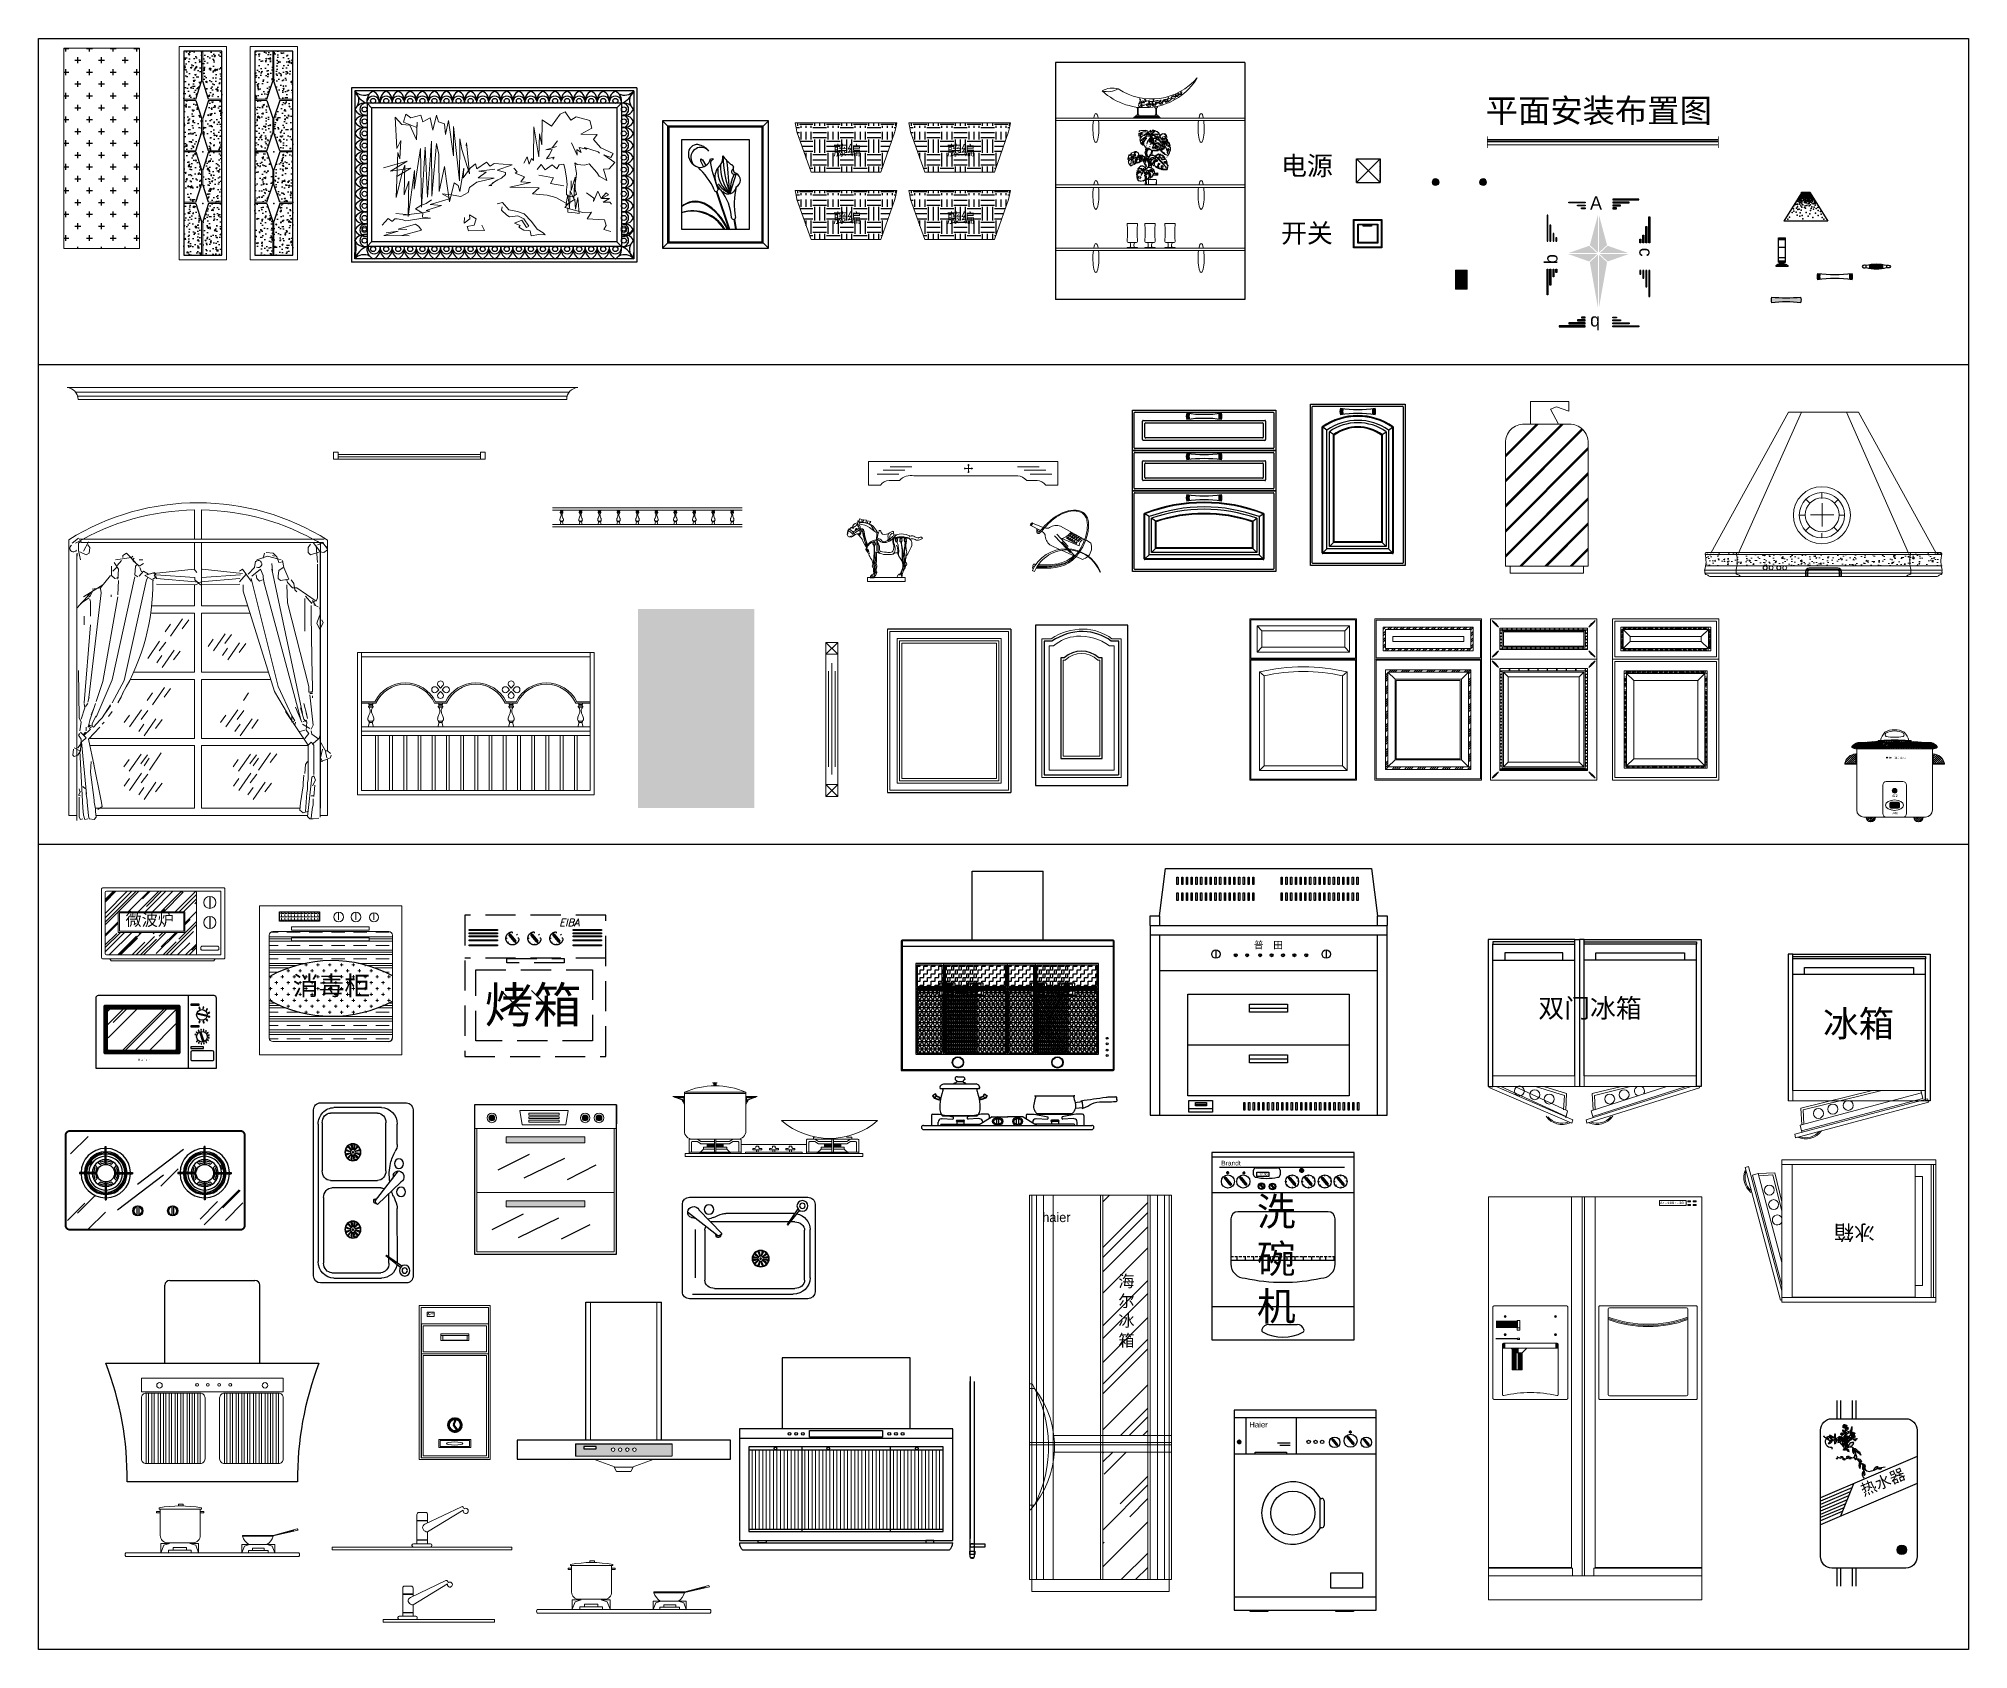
# Model space of a CAD drawing. Header units: millimetres. Extents: x 351279 to 387190, y -1289537 to -1277077.
# Drawn here: x 351279 to 359424, y -1284168 to -1277372 of the extents above; entities that cross this region are included whole.
import ezdxf
from ezdxf.enums import TextEntityAlignment as Align

# ---------------------------------------------------------------- set-up
doc = ezdxf.new("R2010")
doc.units = ezdxf.units.MM
doc.header["$LTSCALE"] = 20
doc.linetypes.add('HIDDEN', pattern=[9.525, 6.35, -3.175])
doc.linetypes.add('HIDDEN2', pattern=[0.1875, 0.125, -0.0625])
for name, color, linetype in [('3', 3, 'Continuous'), ('7', 35, 'Continuous'), ('8', 8, 'Continuous'), ('LAYER1', 5, 'Continuous'), ('WIN', 4, 'Continuous'), ('ZX', 7, 'Continuous'), ('公用视窗', 7, 'Continuous'), ('厨柜', 7, 'Continuous'), ('基础线', 7, 'Continuous')]:
    doc.layers.add(name, color=color, linetype=linetype)
doc.layers.add('图层1', color=4, linetype='Continuous', plot=False)
for name, color, linetype, lineweight in [('图层12', 8, 'Continuous', 5), ('图层6', 6, 'Continuous', 18), ('墙线', 5, 'Continuous', 70), ('实物线', 7, 'Continuous', 20), ('标注', 3, 'Continuous', 13), ('标注线', 6, 'Continuous', 5), ('模块', 6, 'Continuous', 15), ('辅助', 3, 'Continuous', 5), ('配件', 3, 'Continuous', 20)]:
    doc.layers.add(name, color=color, linetype=linetype, lineweight=lineweight)
doc.styles.add('HK', font='simhei.ttf', dxfattribs={"height": 90})
doc.styles.add('ROMANC', font='simhei.ttf')
doc.styles.get("Standard").update_dxf_attribs({"font": 'SimSun.ttf', "height": 85})
doc.styles.add('STYLE4', font='dutcheb.ttf')
doc.styles.add('STYLE5', font='dutchi.ttf')
pattern_1 = [(0, (272768.11, -1340287.405), (0, 26.67), [38.125, -1.875]), (0, (272768.11, -1340276.155), (0, 26.67), [38.125, -1.875]), (0, (272778.11, -1340274.07), (0, 26.67), [18.125, -1.875]), (0, (272778.11, -1340262.82), (0, 26.67), [18.125, -1.875]), (90, (272768.11, -1340287.405), (-40, 2e-15), [11.25, -15.42]), (90, (272766.234, -1340287.405), (-40, 2e-15), [11.25, -15.42]), (90, (272778.11, -1340274.07), (-20, 1e-15), [11.25, -15.42]), (90, (272776.234, -1340274.07), (-20, 1e-15), [11.25, -15.42])]
pattern_2 = [(45, (-4.3583, 0), (-1.122532015, 1.122532015), [])]

msp = doc.modelspace()

# ---------------------------------------------------------------- texts
at = {"attachment_point": 1}
for s, insert, char_height, width in [('电源', (356523.179, -1277868.139), 80, 592.29548), ('\\fBankGothic Md BT|b0|i0|c0|p34;A', (357827.39, -1278037.052), 56, 130.39466), ('开关', (356523.179, -1278152.827), 80, 592.29548)]:
    msp.add_mtext(s, dxfattribs=dict(at, insert=insert, char_height=char_height, width=width))
at = {"char_height": 56, "attachment_point": 1}
for s, insert, width, rotation in [('{\\fBankGothic Md BT|b0|i0|c0|p34;c}', (358091.167, -1278254.457), 111.4914, 270), ('{\\fBankGothic Md BT|b0|i0|c0|p34;b}', (357633.775, -1278323.108), 111.49139, 90)]:
    msp.add_mtext(s, dxfattribs=dict(at, insert=insert, width=width, rotation=rotation))
at = {"extrusion": (0, 0, -1), "insert": (357827.39, -1278599.8), "char_height": 56, "width": 130.3947, "attachment_point": 1, "text_direction": (1, 0, 0)}
msp.add_mtext('{\\fBankGothic Md BT|b0|i0|c0|p34;d}', dxfattribs=at)
at = {"layer": '图层1', "color": 251, "ltscale": 2, "char_height": 43.2, "width": 411.84, "attachment_point": 1}
for insert in [(354632.584, -1277821.886), (355112.584, -1277821.886), (354632.584, -1278106.673), (355112.584, -1278106.673)]:
    msp.add_mtext('{\\fFangSong_GB2312|b0|i0|c134|p49;藤编}', dxfattribs=dict(at, insert=insert))

# ---------------------------------------------------------------- blocks, each defined once
blk = doc.blocks.new('A$C40B60CD8')
at = {"const_width": 3}
for points in [[(26.9, 48.3), (26.9, 0)], [(26.9, 35.4), (92.9, 35.4), (1001.2, 35.4)], [(26.9, 32.4), (92.9, 32.4), (1001.2, 32.4)], [(26.9, 27.9), (92.9, 27.9), (1001.2, 27.9)], [(26.9, 24.9), (92.9, 24.9), (1001.2, 24.9)], [(26.9, 12.8), (92.9, 12.8), (1001.2, 12.8)], [(1001.2, 48.3), (1001.2, 0)]]:
    blk.add_lwpolyline(points, dxfattribs=at)
at = {"lineweight": 9, "insert": (19.4, 207.1), "char_height": 100, "width": 1670.209, "attachment_point": 1}
blk.add_mtext('\\f仿宋_GB2312|b0|i0|c134|p49;平面安装布置图', dxfattribs=at)
blk = doc.blocks.new('A$C767E5C71')
blk.add_blockref('A$C40B60CD8', (0, 0))
blk = doc.blocks.new('A$C138E4C00')
at = {"layer": 'LAYER1', "color": 199}
for p, q in [((0, 600), (30, 570)), ((470, 570), (500, 600)), ((348.3, 352.4), (318.1, 257.5)), ((253.9, 266.7), (313.8, 90)), ((256.8, 267.7), (317, 90)), ((336.2, 136), (344.8, 90)), ((339.1, 136.8), (347.9, 90)), ((0, 0), (30, 30)), ((470, 30), (500, 0))]:
    blk.add_line(p, q, dxfattribs=at)
at = {"layer": 'LAYER1'}
for points in [[(0, 0), (500, 0), (500, 600), (0, 600)], [(30, 30), (470, 30), (470, 570), (30, 570)]]:
    blk.add_lwpolyline(points, close=True, dxfattribs=at)
at = {"layer": 'LAYER1', "color": 199}
for points in [[(25, 25), (475, 25), (475, 575), (25, 575)], [(90, 90), (410, 90), (410, 510), (90, 510)]]:
    blk.add_lwpolyline(points, close=True, dxfattribs=at)
for points in [[(194.6, 384.1), (180.8, 409.5), (182, 420.3), (189, 416.5), (204.9, 389.4)], [(226.5, 420.3), (235.4, 422.2), (241.2, 420.9), (234.2, 413.9)]]:
    blk.add_lwpolyline(points, dxfattribs=at)
for centre, radius, start, end in [((163.7, 446.8), 41.1, 71.65769, 171.36622), ((182.3, 427), 47.9, 38.96505, 252.83998), ((153.2, 404.5), 84.7, 38.4204, 73.88872), ((187.3, 443.3), 64.9, 171.36622, 252.8645), ((176, 432.6), 52, 261.29256, 346.31), ((-54.8, 141), 327.8, 24.18192, 47.13679), ((241.3, 401), 14.8, 119.03914, 185.94311), ((924.8, 536.1), 711.4, 191.07684, 201.40976), ((325.8, 334.1), 78.3, 131.03903, 231.29262), ((392.3, 366), 131.5, 176.52314, 235.6058), ((470.2, 381.3), 196.1, 176.51655, 219.13979), ((223.7, 429), 62.1, 324.81616, 5.67242), ((848.1, 446.6), 562.7, 181.17277, 199.63868), ((415, 519.5), 154.6, 213.08589, 235.47684), ((-2283.3, 102.8), 2605.9, 3.40309, 6.80427), ((339, 361.3), 12.9, 130.30131, 316.2773), ((323.7, 380.8), 11.9, 305.88716, 72.07898), ((354.4, 372.9), 21.3, 152.7291, 253.42391), ((253.3, 275.9), 9.16, 184.07261, 3.5483), ((386.5, 397.5), 155.8, 217.23039, 243.95516), ((89.4, 129), 236.4, 3.43725, 37.52251), ((310.9, 293.5), 37.8, 225.74244, 352.31907), ((540.7, 256.6), 222.6, 155.61458, 179.76491), ((667.2, 209.9), 328.4, 166.15946, 191.32564), ((331.4, 320.4), 36.2, 297.88865, 62.11011), ((155.9, 123.7), 97.2, 65.22296, 132.67055), ((154.6, 113.4), 104.2, 67.0012, 128.27984), ((88.2, 1.4), 233.9, 22.27014, 62.75342), ((88.2, 1.4), 236.9, 21.97327, 62.75342), ((144.7, 3.1), 172.7, 30.19843, 108.4732), ((140, -2.5), 176.6, 31.56983, 106.44771), ((335.1, 146.1), 10.2, 196.49692, 356.17246)]:
    blk.add_arc(centre, radius, start, end, dxfattribs=at)
blk = doc.blocks.new('cvcx')
at = {"layer": 'ZX', "color": 7, "lineweight": 25, "xscale": 0.8960000000006403, "yscale": 0.8960000000006403, "zscale": 0.8960000000006403}
blk.add_blockref('A$C138E4C00', (57207.9, 54980.9), dxfattribs=at)
blk = doc.blocks.new('rewfdscx')
at = {"color": 8, "lineweight": 0}
for p, q in [((56728.1, 55547.1), (56750.1, 55555.9)), ((56750.1, 55555.9), (56773.6, 55520.7)), ((56060.8, 55503), (56031.4, 55533.9)), ((56031.4, 55533.9), (56038.8, 55401.7)), ((56094.6, 55500.1), (56060.8, 55503)), ((56077, 55547.1), (56066.7, 55513.3)), ((56066.7, 55513.3), (56124, 55489.8)), ((56097.6, 55530.9), (56077, 55547.1)), ((56122.6, 55438.4), (56094.6, 55500.1)), ((56140.2, 55542.7), (56097.6, 55530.9)), ((56125.5, 55513.3), (56122.6, 55438.4)), ((56124, 55489.8), (56125.5, 55513.3)), ((56149, 55514.8), (56140.2, 55542.7)), ((56179.9, 55530.9), (56149, 55514.8)), ((56191.6, 55479.5), (56179.9, 55530.9)), ((56206.3, 55542.7), (56191.6, 55479.5)), ((56215.2, 55514.8), (56206.3, 55542.7)), ((56240.1, 55506), (56215.2, 55514.8)), ((56244.6, 55460.4), (56240.1, 55506)), ((56257.8, 55519.2), (56244.6, 55460.4)), ((56278.4, 55370.8), (56257.8, 55519.2)), ((56303.3, 55265.1), (56278.4, 55494.2)), ((56278.4, 55494.2), (56278.4, 55370.8)), ((56616.4, 55350.3), (56617.9, 55492.8)), ((56617.9, 55492.8), (56638.4, 55366.4)), ((56651.7, 55417.8), (56653.1, 55522.1)), ((56653.1, 55522.1), (56691.3, 55495.7)), ((56691.3, 55495.7), (56728.1, 55547.1)), ((56773.6, 55520.7), (56795.7, 55535.4)), ((56795.7, 55535.4), (56853, 55519.2)), ((56861.8, 55486.9), (56816.3, 55461.9)), ((56853, 55519.2), (56861.8, 55486.9)), ((56038.8, 55401.7), (56056.4, 55435.5)), ((56056.4, 55435.5), (56052, 55357.6)), ((56112.3, 55229.8), (56138.7, 55401.7)), ((56138.7, 55401.7), (56143.1, 55153.5)), ((56143.1, 55153.5), (56159.3, 55407.6)), ((56159.3, 55407.6), (56168.1, 55196.1)), ((56168.1, 55196.1), (56185.8, 55432.5)), ((56185.8, 55432.5), (56187.2, 55200.5)), ((56187.2, 55200.5), (56206.3, 55422.3)), ((56206.3, 55422.3), (56216.6, 55376.7)), ((56304.8, 55442.8), (56303.3, 55265.1)), ((56313.6, 55397.3), (56304.8, 55442.8)), ((56346, 55294.5), (56313.6, 55397.3)), ((56331.3, 55413.4), (56332.7, 55425.2)), ((56332.7, 55425.2), (56346, 55294.5)), ((56638.4, 55366.4), (56641.4, 55463.4)), ((56641.4, 55463.4), (56651.7, 55417.8)), ((56712.8, 55409.9), (56668.4, 55395.4)), ((56668.4, 55395.4), (56694, 55397.1)), ((56694, 55397.1), (56682.1, 55374)), ((56717.1, 55433.8), (56694, 55404.8)), ((56694, 55404.8), (56712.8, 55409.9)), ((56776, 55425.2), (56799.9, 55373.2)), ((56799.9, 55373.2), (56798.2, 55397.1)), ((56798.2, 55397.1), (56817, 55385.1)), ((56817, 55385.1), (56808.4, 55405.6)), ((56808.4, 55405.6), (56841.7, 55398.8)), ((56816.3, 55461.9), (56885.3, 55460.4)), ((56841.7, 55398.8), (56831.5, 55405.6)), ((56831.5, 55405.6), (56888.7, 55387.7)), ((56885.3, 55460.4), (56869.2, 55439.9)), ((56869.2, 55439.9), (56900, 55404.6)), ((56900, 55404.6), (56951.5, 55381.1)), ((55982.4, 55319.7), (56082.2, 55348.7)), ((56082.2, 55348.7), (56013, 55305.3)), ((56013, 55305.3), (56098.3, 55318.1)), ((56043.2, 55384.1), (56035.9, 55194.6)), ((56098.3, 55318.1), (56038.7, 55282.8)), ((56052, 55357.6), (56043.2, 55384.1)), ((56062.3, 55304.8), (56072.6, 55331.2)), ((56072.6, 55331.2), (56069.7, 55206.3)), ((56087.3, 55115.3), (56113.8, 55309.2)), ((56113.8, 55309.2), (56112.3, 55229.8)), ((56216.6, 55376.7), (56218.1, 55219.6)), ((56218.1, 55219.6), (56240.1, 55325.3)), ((56240.1, 55325.3), (56249, 55263.6)), ((56304.8, 55219.6), (56322.4, 55318)), ((56322.4, 55318), (56319.5, 55278.3)), ((56319.5, 55278.3), (56348.9, 55318)), ((56348.9, 55318), (56370.9, 55337.1)), ((56370.9, 55337.1), (56376.8, 55316.5)), ((56376.8, 55316.5), (56418, 55344.4)), ((56385.6, 55306.2), (56453.3, 55315)), ((56418, 55344.4), (56432.7, 55326.8)), ((56432.7, 55326.8), (56450.3, 55338.5)), ((56450.3, 55338.5), (56525.3, 55332.7)), ((56525.3, 55332.7), (56462.1, 55310.6)), ((56462.1, 55310.6), (56497.3, 55300.3)), ((56532.6, 55318), (56547.3, 55303.3)), ((56575.2, 55340), (56588.5, 55366.4)), ((56588.5, 55366.4), (56597.3, 55335.6)), ((56597.3, 55335.6), (56607.6, 55359.1)), ((56607.6, 55359.1), (56616.4, 55350.3)), ((56648.7, 55334.1), (56631.1, 55313.6)), ((56664.9, 55312.1), (56648.7, 55334.1)), ((56694.3, 55332.7), (56664.9, 55312.1)), ((56682.1, 55374), (56670.1, 55357.8)), ((56670.1, 55357.8), (56702.5, 55364.6)), ((56714.9, 55316.5), (56694.3, 55332.7)), ((56702.5, 55364.6), (56697.4, 55356.1)), ((56723.7, 55332.7), (56714.9, 55316.5)), ((56744.3, 55335.6), (56723.7, 55332.7)), ((56750.1, 55312.1), (56744.3, 55335.6)), ((56754.5, 55276.8), (56750.1, 55312.1)), ((56800.1, 55334.1), (56789.8, 55341.5)), ((56789.8, 55341.5), (56797.2, 55295.9)), ((56831, 55331.2), (56800.1, 55334.1)), ((56851.5, 55337.1), (56831, 55331.2)), ((56883.9, 55300.3), (56851.5, 55337.1)), ((56888.7, 55387.7), (56893.8, 55382.6)), ((56935.3, 55316.5), (56911.8, 55315)), ((56911.8, 55315), (56925, 55266.6)), ((56942.7, 55363.5), (56913.3, 55375.3)), ((56913.3, 55375.3), (56958.8, 55342.9)), ((56958.8, 55342.9), (56935.3, 55316.5)), ((56951.5, 55381.1), (56942.7, 55363.5)), ((56035.9, 55194.6), (56062.3, 55304.8)), ((56069.7, 55206.3), (56090.2, 55263.6)), ((56090.2, 55263.6), (56087.3, 55115.3)), ((56249, 55263.6), (56260.7, 55177)), ((56260.7, 55177), (56281.3, 55256.3)), ((56281.3, 55256.3), (56297.5, 55246)), ((56297.5, 55246), (56304.8, 55219.6)), ((56340.1, 55216.6), (56346, 55237.2)), ((56346, 55237.2), (56376.8, 55259.2)), ((56376.8, 55259.2), (56450.3, 55276.8)), ((56382.7, 55278.3), (56416.5, 55301.8)), ((56450.3, 55276.8), (56382.7, 55278.3)), ((56416.5, 55301.8), (56385.6, 55306.2)), ((56440, 55246), (56426.8, 55244.5)), ((56445.9, 55253.3), (56428.3, 55246)), ((56428.3, 55246), (56440, 55246)), ((56465, 55269.5), (56440, 55253.3)), ((56440, 55253.3), (56445.9, 55253.3)), ((56481.2, 55276.8), (56465, 55269.5)), ((56497.3, 55291.5), (56481.2, 55276.8)), ((56497.3, 55300.3), (56497.3, 55291.5)), ((56603.2, 55257.8), (56516.5, 55238.7)), ((56516.5, 55238.7), (56639.9, 55235.7)), ((56547.3, 55303.3), (56538.5, 55297.4)), ((56538.5, 55297.4), (56578.2, 55282.7)), ((56578.2, 55282.7), (56562, 55260.7)), ((56562, 55260.7), (56603.2, 55257.8)), ((56639.9, 55235.7), (56612, 55210.8)), ((56639, 55289.2), (56700.2, 55277.9)), ((56700.2, 55277.9), (56687.3, 55253.8)), ((56687.3, 55253.8), (56743.7, 55244.1)), ((56757.5, 55250.4), (56754.5, 55276.8)), ((56754.5, 55226.9), (56757.5, 55250.4)), ((56754.5, 55207.8), (56754.5, 55226.9)), ((56774.2, 55224.8), (56791.9, 55281.1)), ((56774.2, 55265.1), (56774.2, 55224.8)), ((56788.7, 55250.6), (56785.5, 55189.5)), ((56794.2, 55271), (56788.3, 55238.7)), ((56788.3, 55238.7), (56797.2, 55209.3)), ((56791.9, 55220), (56788.7, 55250.6)), ((56791.9, 55281.1), (56791.9, 55220)), ((56797.2, 55295.9), (56794.2, 55271)), ((56892.7, 55284.2), (56883.9, 55300.3)), ((56925, 55266.6), (56892.7, 55284.2)), ((56117.6, 55147.6), (56140.1, 55160.5)), ((56146.6, 55130), (56117.6, 55147.6)), ((56140.1, 55160.5), (56162.6, 55170.2)), ((56162.3, 55140.2), (56226.9, 55160.8)), ((56162.6, 55170.2), (56185.2, 55184.6)), ((56179.9, 55165.2), (56265.1, 55190.2)), ((56226.9, 55160.8), (56179.9, 55165.2)), ((56265.1, 55190.2), (56229.9, 55210.8)), ((56229.9, 55210.8), (56268.1, 55206.3)), ((56268.1, 55206.3), (56309.2, 55199)), ((56309.2, 55199), (56340.1, 55216.6)), ((56462.1, 55168.2), (56485.6, 55174)), ((56481.2, 55141.7), (56484.1, 55154.9)), ((56485.6, 55174), (56512, 55143.2)), ((56612, 55210.8), (56673.7, 55204.9)), ((56673.7, 55204.9), (56710.5, 55194.6)), ((56710.5, 55194.6), (56760.4, 55166.7)), ((56760.4, 55166.7), (56748.7, 55152)), ((56748.7, 55152), (56823.6, 55131.4)), ((56761.4, 55205.5), (56751.7, 55162.1)), ((56751.7, 55162.1), (56790.3, 55187.9)), ((56764.8, 55200.5), (56754.5, 55207.8)), ((56767.8, 55149.3), (56761.4, 55205.5)), ((56761.4, 55133.2), (56761.4, 55150.9)), ((56782.5, 55197.5), (56764.8, 55200.5)), ((56771, 55223.2), (56767.8, 55149.3)), ((56785.5, 55189.5), (56771, 55223.2)), ((56797.2, 55209.3), (56782.5, 55197.5)), ((56790.3, 55187.9), (56793.6, 55146)), ((56793.6, 55146), (56803.2, 55194.3)), ((56803.2, 55194.3), (56808, 55126.7)), ((56840.2, 55215.2), (56870.8, 55192.7)), ((56869.2, 55178.2), (56886.9, 55221.6)), ((56870.8, 55192.7), (56869.2, 55178.2)), ((56886.9, 55221.6), (56901.4, 55191.1)), ((56901.4, 55191.1), (56922.3, 55215.2)), ((56932, 55205.5), (56903, 55191.1)), ((56903, 55191.1), (56936.8, 55191.1)), ((56936.8, 55191.1), (56909.4, 55175)), ((56909.4, 55175), (56938.4, 55175)), ((56922.3, 55215.2), (56932, 55205.5)), ((56938.4, 55175), (56944.8, 55166.9)), ((55977.1, 55078.6), (56002.1, 55106.5)), ((56002.1, 55106.5), (56018.2, 55094.7)), ((56018.2, 55094.7), (56021.2, 55094.7)), ((56021.2, 55094.7), (56030, 55105)), ((56030, 55105), (56040.3, 55105)), ((56035.5, 55126.7), (56093.4, 55121.9)), ((56040.3, 55105), (56063.8, 55100.6)), ((56045.2, 55060.8), (56117.6, 55081.7)), ((56063.8, 55100.6), (56077, 55096.2)), ((56067.7, 55120.3), (56146.6, 55130)), ((56093.4, 55121.9), (56067.7, 55120.3)), ((56077, 55096.2), (56096.1, 55099.1)), ((56096.1, 55099.1), (56140.2, 55106.5)), ((56117.6, 55081.7), (56132.1, 55072)), ((56132.1, 55072), (56143.3, 55057.6)), ((56140.2, 55106.5), (56181.4, 55107.9)), ((56147.6, 55112.3), (56149, 55130)), ((56181.4, 55107.9), (56147.6, 55112.3)), ((56149, 55130), (56178.4, 55137.3)), ((56178.4, 55137.3), (56162.3, 55140.2)), ((56325.2, 55110.6), (56323.6, 55086.5)), ((56323.6, 55086.5), (56347.7, 55104.2)), ((56365.4, 55078.5), (56336.5, 55072)), ((56336.5, 55072), (56341.3, 55054.4)), ((56347.7, 55104.2), (56346.1, 55121.9)), ((56346.1, 55121.9), (56373.5, 55104.2)), ((56373.5, 55104.2), (56365.4, 55078.5)), ((56408.9, 55056), (56397.6, 55078.5)), ((56503.2, 55119.7), (56481.2, 55141.7)), ((56515, 55113.8), (56503.2, 55119.7)), ((56512, 55143.2), (56548.8, 55135.8)), ((56550.3, 55118.2), (56515, 55113.8)), ((56535.6, 55085.9), (56566.4, 55099.1)), ((56559.1, 55077.1), (56535.6, 55085.9)), ((56548.8, 55135.8), (56576.7, 55125.6)), ((56575.2, 55105), (56550.3, 55118.2)), ((56554.7, 55069.7), (56559.1, 55077.1)), ((56575.2, 55056.5), (56554.7, 55069.7)), ((56566.4, 55099.1), (56587, 55068.3)), ((56595.8, 55074.2), (56575.2, 55105)), ((56576.7, 55125.6), (56607.6, 55093.2)), ((56587, 55068.3), (56595.8, 55074.2)), ((56607.6, 55093.2), (56631.1, 55060.9)), ((56791.9, 55130), (56761.4, 55133.2)), ((56808, 55126.7), (56791.9, 55130)), ((56823.6, 55131.4), (56860.4, 55132.9)), ((56860.4, 55132.9), (56842.7, 55105)), ((56842.7, 55105), (56916.2, 55100.6)), ((56922.1, 55077.1), (56913.3, 55059.5)), ((56916.2, 55100.6), (56922.1, 55077.1)), ((55984, 55035.1), (56045.2, 55052.7)), ((56091.8, 55033.4), (55984, 55035.1)), ((56045.2, 55052.7), (55993.7, 55046.3)), ((56080.6, 55059.2), (56045.2, 55060.8)), ((56143.3, 55057.6), (56059.6, 55035.1)), ((56059.6, 55035.1), (56091.8, 55033.4)), ((56341.3, 55054.4), (56408.9, 55056)), ((56595.8, 55055.1), (56575.2, 55056.5)), ((56601.7, 55053.6), (56595.8, 55055.1)), ((56606.1, 55033), (56601.7, 55053.6)), ((56638.4, 55038.9), (56606.1, 55033)), ((56631.1, 55060.9), (56656.1, 55046.2)), ((56664.9, 55037.4), (56638.4, 55038.9)), ((56656.1, 55046.2), (56664.9, 55037.4)), ((56913.3, 55059.5), (56942.7, 55052.1))]:
    blk.add_line(p, q, dxfattribs=at)
at = {"layer": 'WIN', "color": 4, "lineweight": 25}
for p, q in [((57051.8, 55657.3), (55848.2, 55657.3)), ((55848.2, 55657.3), (55848.2, 54922.7)), ((57051.8, 55657.3), (57051.8, 54922.7)), ((57051.8, 54922.7), (55848.2, 54922.7))]:
    blk.add_line(p, q, dxfattribs=at)
at = {"layer": 'WIN', "color": 8, "lineweight": 25}
for p, q in [((57038.8, 55644.3), (55861.2, 55644.3)), ((55861.2, 55644.3), (55861.2, 55617.1)), ((55861.2, 55644.3), (55861.2, 54935.7)), ((57038.8, 55644.3), (57038.8, 55617.1)), ((57038.8, 55644.3), (57038.8, 54935.7)), ((55913.2, 55592.3), (55932.7, 55572.8)), ((56986.8, 55592.3), (56967.3, 55572.8)), ((55932.7, 55007.2), (55913.2, 54987.7)), ((56967.3, 55007.2), (56986.8, 54987.7)), ((55861.2, 54935.7), (55861.2, 54962.9)), ((57038.8, 54935.7), (55861.2, 54935.7)), ((57038.8, 54935.7), (57038.8, 54962.9))]:
    blk.add_line(p, q, dxfattribs=at)
at = {"layer": 'WIN', "color": 6, "lineweight": 25}
for p, q in [((56986.8, 55592.3), (55913.2, 55592.3)), ((55913.2, 55592.3), (55913.2, 54987.7)), ((56967.3, 55572.8), (55932.7, 55572.8)), ((55932.7, 55572.8), (55932.7, 55007.2)), ((56967.3, 55572.8), (56967.3, 55007.2)), ((56986.8, 55592.3), (56986.8, 54987.7)), ((56986.8, 54987.7), (55913.2, 54987.7)), ((56967.3, 55007.2), (55932.7, 55007.2))]:
    blk.add_line(p, q, dxfattribs=at)
at = {"layer": 'WIN', "color": 8, "lineweight": 25}
for centre in [(55902.8, 55566.8), (55938.7, 55602.7), (55994.1, 55602.7), (56045, 55602.7), (56095.9, 55602.7), (56146.8, 55602.7), (56197.7, 55602.7), (56248.6, 55602.7), (56299.5, 55602.7), (56350.4, 55602.7), (56401.4, 55602.7), (56452.3, 55602.7), (56503.2, 55602.7), (56554.1, 55602.7), (56605, 55602.7), (56655.9, 55602.7), (56706.8, 55602.7), (56757.7, 55602.7), (56808.7, 55602.7), (56859.6, 55602.7), (56910.5, 55602.7), (56961.4, 55602.7), (56997.3, 55566.8), (55902.8, 55515.9), (55902.8, 55465), (56997.3, 55515.9), (56997.3, 55465), (55902.8, 55414.1), (56997.3, 55414.1), (55902.8, 55363.2), (55902.8, 55312.3), (56997.3, 55363.2), (56997.3, 55312.3), (55902.8, 55261.3), (55902.8, 55261.3), (56997.3, 55261.3), (56997.3, 55261.3), (55902.8, 55210.4), (55902.8, 55159.5), (56997.3, 55210.4), (56997.3, 55159.5), (55902.8, 55108.6), (55902.8, 55064.1), (55902.8, 55057.7), (56997.3, 55108.6), (56997.3, 55064.1), (56997.3, 55057.7), (55902.8, 55013.2), (55938.7, 54977.3), (55994.1, 54977.3), (56045, 54977.3), (56095.9, 54977.3), (56146.8, 54977.3), (56197.7, 54977.3), (56248.6, 54977.3), (56299.5, 54977.3), (56350.4, 54977.3), (56401.4, 54977.3), (56452.3, 54977.3), (56503.2, 54977.3), (56554.1, 54977.3), (56605, 54977.3), (56655.9, 54977.3), (56706.8, 54977.3), (56757.7, 54977.3), (56808.7, 54977.3), (56859.6, 54977.3), (56910.5, 54977.3), (56961.4, 54977.3), (56997.3, 55013.2)]:
    blk.add_circle(centre, 10.6, dxfattribs=at)
for centre, radius, start, end in [((55947.7, 55678.7), 93.1, 201.72689, 248.27311), ((55900.2, 55678.1), 51.6, 220.97168, 297.6043), ((55827.4, 55605.3), 51.6, 332.3957, 49.02832), ((55960.2, 55601.1), 47.8, 116.781, 190.61737), ((55917.1, 55601.1), 47.8, 349.38263, 63.219), ((56015.6, 55601.1), 47.8, 116.781, 190.61737), ((55972.5, 55601.1), 47.8, 349.38263, 63.219), ((56066.5, 55601.1), 47.8, 116.781, 190.61737), ((56023.4, 55601.1), 47.8, 349.38263, 63.219), ((56117.4, 55601.1), 47.8, 116.781, 190.61737), ((56074.3, 55601.1), 47.8, 349.38263, 63.219), ((56168.3, 55601.1), 47.8, 116.781, 190.61737), ((56125.3, 55601.1), 47.8, 349.38263, 63.219), ((56219.3, 55601.1), 47.8, 116.781, 190.61737), ((56176.2, 55601.1), 47.8, 349.38263, 63.219), ((56270.2, 55601.1), 47.8, 116.781, 190.61737), ((56227.1, 55601.1), 47.8, 349.38263, 63.219), ((56321.1, 55601.1), 47.8, 116.781, 190.61737), ((56278, 55601.1), 47.8, 349.38263, 63.219), ((56372, 55601.1), 47.8, 116.781, 190.61737), ((56328.9, 55601.1), 47.8, 349.38263, 63.219), ((56422.9, 55601.1), 47.8, 116.781, 190.61737), ((56379.8, 55601.1), 47.8, 349.38263, 63.219), ((56473.8, 55601.1), 47.8, 116.781, 190.61737), ((56430.7, 55601.1), 47.8, 349.38263, 63.219), ((56524.7, 55601.1), 47.8, 116.781, 190.61737), ((56481.6, 55601.1), 47.8, 349.38263, 63.219), ((56575.6, 55601.1), 47.8, 116.781, 190.61737), ((56532.5, 55601.1), 47.8, 349.38263, 63.219), ((56626.6, 55601.1), 47.8, 116.781, 190.61737), ((56583.5, 55601.1), 47.8, 349.38263, 63.219), ((56677.5, 55601.1), 47.8, 116.781, 190.61737), ((56634.4, 55601.1), 47.8, 349.38263, 63.219), ((56728.4, 55601.1), 47.8, 116.781, 190.61737), ((56685.3, 55601.1), 47.8, 349.38263, 63.219), ((56779.3, 55601.1), 47.8, 116.781, 190.61737), ((56736.2, 55601.1), 47.8, 349.38263, 63.219), ((56830.2, 55601.1), 47.8, 116.781, 190.61737), ((56787.1, 55601.1), 47.8, 349.38263, 63.219), ((56881.1, 55601.1), 47.8, 116.781, 190.61737), ((56838, 55601.1), 47.8, 349.38263, 63.219), ((56932, 55601.1), 47.8, 116.781, 190.61737), ((56932, 55601.1), 47.8, 116.781, 190.61737), ((56888.9, 55601.1), 47.8, 349.38263, 63.219), ((56888.9, 55601.1), 47.8, 349.38263, 63.219), ((56982.9, 55601.1), 47.8, 116.781, 190.61737), ((56939.8, 55601.1), 47.8, 349.38263, 63.219), ((56999.9, 55678.1), 51.6, 242.3957, 319.02832), ((56952.4, 55678.7), 93.1, 291.72689, 338.27311), ((57072.7, 55605.3), 51.6, 130.97168, 207.6043), ((55904.4, 55545.3), 47.8, 79.38263, 153.219), ((55904.4, 55588.4), 47.8, 206.781, 280.61737), ((55908.7, 55566.8), 25.9, 79.83778, 280.16222), ((55938.7, 55596.8), 25.9, 349.83778, 190.16222), ((55994.1, 55596.8), 25.9, 349.83778, 190.16222), ((56045, 55596.8), 25.9, 349.83778, 190.16222), ((56095.9, 55596.8), 25.9, 349.83778, 190.16222), ((56146.8, 55596.8), 25.9, 349.83778, 190.16222), ((56197.7, 55596.8), 25.9, 349.83778, 190.16222), ((56248.6, 55596.8), 25.9, 349.83778, 190.16222), ((56299.5, 55596.8), 25.9, 349.83778, 190.16222), ((56350.4, 55596.8), 25.9, 349.83778, 190.16222), ((56401.4, 55596.8), 25.9, 349.83778, 190.16222), ((56452.3, 55596.8), 25.9, 349.83778, 190.16222), ((56503.2, 55596.8), 25.9, 349.83778, 190.16222), ((56554.1, 55596.8), 25.9, 349.83778, 190.16222), ((56605, 55596.8), 25.9, 349.83778, 190.16222), ((56655.9, 55596.8), 25.9, 349.83778, 190.16222), ((56706.8, 55596.8), 25.9, 349.83778, 190.16222), ((56757.7, 55596.8), 25.9, 349.83778, 190.16222), ((56808.7, 55596.8), 25.9, 349.83778, 190.16222), ((56859.6, 55596.8), 25.9, 349.83778, 190.16222), ((56910.5, 55596.8), 25.9, 349.83778, 190.16222), ((56910.5, 55596.8), 25.9, 349.83778, 190.16222), ((56961.4, 55596.8), 25.9, 349.83778, 190.16222), ((56995.7, 55545.3), 47.8, 26.781, 100.61737), ((56991.4, 55566.8), 25.9, 259.83778, 100.16222), ((56995.7, 55588.4), 47.8, 259.38263, 333.219), ((55904.4, 55494.3), 47.8, 79.38263, 153.219), ((55904.4, 55494.3), 47.8, 79.38263, 153.219), ((55904.4, 55537.4), 47.8, 206.781, 280.61737), ((55904.4, 55537.4), 47.8, 206.781, 280.61737), ((55904.4, 55443.4), 47.8, 79.38263, 153.219), ((55908.7, 55515.9), 25.9, 79.83778, 280.16222), ((55908.7, 55515.9), 25.9, 79.83778, 280.16222), ((55908.7, 55465), 25.9, 79.83778, 280.16222), ((56995.7, 55494.3), 47.8, 26.781, 100.61737), ((56995.7, 55494.3), 47.8, 26.781, 100.61737), ((56991.4, 55515.9), 25.9, 259.83778, 100.16222), ((56991.4, 55515.9), 25.9, 259.83778, 100.16222), ((56995.7, 55537.4), 47.8, 259.38263, 333.219), ((56995.7, 55537.4), 47.8, 259.38263, 333.219), ((56995.7, 55443.4), 47.8, 26.781, 100.61737), ((56991.4, 55465), 25.9, 259.83778, 100.16222), ((55904.4, 55486.5), 47.8, 206.781, 280.61737), ((55904.4, 55392.5), 47.8, 79.38263, 153.219), ((55904.4, 55435.6), 47.8, 206.781, 280.61737), ((55904.4, 55341.6), 47.8, 79.38263, 153.219), ((55908.7, 55414.1), 25.9, 79.83778, 280.16222), ((56995.7, 55486.5), 47.8, 259.38263, 333.219), ((56995.7, 55392.5), 47.8, 26.781, 100.61737), ((56991.4, 55414.1), 25.9, 259.83778, 100.16222), ((56995.7, 55435.6), 47.8, 259.38263, 333.219), ((56995.7, 55341.6), 47.8, 26.781, 100.61737), ((55904.4, 55384.7), 47.8, 206.781, 280.61737), ((55904.4, 55290.7), 47.8, 79.38263, 153.219), ((55904.4, 55333.8), 47.8, 206.781, 280.61737), ((55908.7, 55363.2), 25.9, 79.83778, 280.16222), ((55908.7, 55312.3), 25.9, 79.83778, 280.16222), ((56991.4, 55363.2), 25.9, 259.83778, 100.16222), ((56995.7, 55384.7), 47.8, 259.38263, 333.219), ((56995.7, 55290.7), 47.8, 26.781, 100.61737), ((56991.4, 55312.3), 25.9, 259.83778, 100.16222), ((56995.7, 55333.8), 47.8, 259.38263, 333.219), ((55904.4, 55239.8), 47.8, 79.38263, 153.219), ((55904.4, 55239.8), 47.8, 79.38263, 153.219), ((55904.4, 55282.9), 47.8, 206.781, 280.61737), ((55904.4, 55282.9), 47.8, 206.781, 280.61737), ((55904.4, 55188.9), 47.8, 79.38263, 153.219), ((55908.7, 55261.3), 25.9, 79.83778, 280.16222), ((55908.7, 55261.3), 25.9, 79.83778, 280.16222), ((55908.7, 55210.4), 25.9, 79.83778, 280.16222), ((56995.7, 55239.8), 47.8, 26.781, 100.61737), ((56995.7, 55239.8), 47.8, 26.781, 100.61737), ((56991.4, 55261.3), 25.9, 259.83778, 100.16222), ((56991.4, 55261.3), 25.9, 259.83778, 100.16222), ((56995.7, 55282.9), 47.8, 259.38263, 333.219), ((56995.7, 55282.9), 47.8, 259.38263, 333.219), ((56995.7, 55188.9), 47.8, 26.781, 100.61737), ((56991.4, 55210.4), 25.9, 259.83778, 100.16222), ((55904.4, 55232), 47.8, 206.781, 280.61737), ((55904.4, 55138), 47.8, 79.38263, 153.219), ((55904.4, 55181.1), 47.8, 206.781, 280.61737), ((55908.7, 55159.5), 25.9, 79.83778, 280.16222), ((56995.7, 55232), 47.8, 259.38263, 333.219), ((56995.7, 55138), 47.8, 26.781, 100.61737), ((56991.4, 55159.5), 25.9, 259.83778, 100.16222), ((56995.7, 55181.1), 47.8, 259.38263, 333.219), ((55904.4, 55087.1), 47.8, 79.38263, 153.219), ((55904.4, 55130.2), 47.8, 206.781, 280.61737), ((55904.4, 55036.1), 47.8, 79.38263, 153.219), ((55908.7, 55108.6), 25.9, 79.83778, 280.16222), ((55908.7, 55057.7), 25.9, 79.83778, 280.16222), ((56995.7, 55087.1), 47.8, 26.781, 100.61737), ((56991.4, 55108.6), 25.9, 259.83778, 100.16222), ((56995.7, 55130.2), 47.8, 259.38263, 333.219), ((56995.7, 55036.1), 47.8, 26.781, 100.61737), ((56991.4, 55057.7), 25.9, 259.83778, 100.16222), ((56995.7, 55085.6), 47.8, 259.38263, 333.219), ((55726.8, 54975.3), 140.2, 343.59355, 15.6728), ((55947.7, 54901.3), 93.1, 111.72689, 158.27311), ((55904.4, 55079.2), 47.8, 206.781, 280.61737), ((55904.4, 54991.6), 47.8, 79.38263, 153.219), ((55904.4, 55034.7), 47.8, 206.781, 280.61737), ((55908.7, 55013.2), 25.9, 79.83778, 280.16222), ((55960.2, 54978.9), 47.8, 169.38263, 243.219), ((55943.2, 54983.2), 25.9, 169.83778, 10.16222), ((55921.6, 54978.9), 47.8, 296.781, 10.61737), ((56015.6, 54978.9), 47.8, 169.38263, 243.219), ((55994.1, 54983.2), 25.9, 169.83778, 10.16222), ((55972.5, 54978.9), 47.8, 296.781, 10.61737), ((56066.5, 54978.9), 47.8, 169.38263, 243.219), ((56045, 54983.2), 25.9, 169.83778, 10.16222), ((56023.4, 54978.9), 47.8, 296.781, 10.61737), ((56117.4, 54978.9), 47.8, 169.38263, 243.219), ((56095.9, 54983.2), 25.9, 169.83778, 10.16222), ((56074.3, 54978.9), 47.8, 296.781, 10.61737), ((56168.3, 54978.9), 47.8, 169.38263, 243.219), ((56146.8, 54983.2), 25.9, 169.83778, 10.16222), ((56125.3, 54978.9), 47.8, 296.781, 10.61737), ((56219.3, 54978.9), 47.8, 169.38263, 243.219), ((56197.7, 54983.2), 25.9, 169.83778, 10.16222), ((56176.2, 54978.9), 47.8, 296.781, 10.61737), ((56270.2, 54978.9), 47.8, 169.38263, 243.219), ((56248.6, 54983.2), 25.9, 169.83778, 10.16222), ((56227.1, 54978.9), 47.8, 296.781, 10.61737), ((56321.1, 54978.9), 47.8, 169.38263, 243.219), ((56299.5, 54983.2), 25.9, 169.83778, 10.16222), ((56278, 54978.9), 47.8, 296.781, 10.61737), ((56372, 54978.9), 47.8, 169.38263, 243.219), ((56350.4, 54983.2), 25.9, 169.83778, 10.16222), ((56328.9, 54978.9), 47.8, 296.781, 10.61737), ((56422.9, 54978.9), 47.8, 169.38263, 243.219), ((56401.4, 54983.2), 25.9, 169.83778, 10.16222), ((56379.8, 54978.9), 47.8, 296.781, 10.61737), ((56473.8, 54978.9), 47.8, 169.38263, 243.219), ((56452.3, 54983.2), 25.9, 169.83778, 10.16222), ((56430.7, 54978.9), 47.8, 296.781, 10.61737), ((56524.7, 54978.9), 47.8, 169.38263, 243.219), ((56503.2, 54983.2), 25.9, 169.83778, 10.16222), ((56481.6, 54978.9), 47.8, 296.781, 10.61737), ((56575.6, 54978.9), 47.8, 169.38263, 243.219), ((56554.1, 54983.2), 25.9, 169.83778, 10.16222), ((56532.5, 54978.9), 47.8, 296.781, 10.61737), ((56626.6, 54978.9), 47.8, 169.38263, 243.219), ((56605, 54983.2), 25.9, 169.83778, 10.16222), ((56583.5, 54978.9), 47.8, 296.781, 10.61737), ((56677.5, 54978.9), 47.8, 169.38263, 243.219), ((56655.9, 54983.2), 25.9, 169.83778, 10.16222), ((56634.4, 54978.9), 47.8, 296.781, 10.61737), ((56728.4, 54978.9), 47.8, 169.38263, 243.219), ((56706.8, 54983.2), 25.9, 169.83778, 10.16222), ((56685.3, 54978.9), 47.8, 296.781, 10.61737), ((56779.3, 54978.9), 47.8, 169.38263, 243.219), ((56757.7, 54983.2), 25.9, 169.83778, 10.16222), ((56736.2, 54978.9), 47.8, 296.781, 10.61737), ((56830.2, 54978.9), 47.8, 169.38263, 243.219), ((56808.7, 54983.2), 25.9, 169.83778, 10.16222), ((56787.1, 54978.9), 47.8, 296.781, 10.61737), ((56881.1, 54978.9), 47.8, 169.38263, 243.219), ((56859.6, 54983.2), 25.9, 169.83778, 10.16222), ((56838, 54978.9), 47.8, 296.781, 10.61737), ((56932, 54978.9), 47.8, 169.38263, 243.219), ((56932, 54978.9), 47.8, 169.38263, 243.219), ((56910.5, 54983.2), 25.9, 169.83778, 10.16222), ((56910.5, 54983.2), 25.9, 169.83778, 10.16222), ((56888.9, 54978.9), 47.8, 296.781, 10.61737), ((56888.9, 54978.9), 47.8, 296.781, 10.61737), ((56982.9, 54978.9), 47.8, 169.38263, 243.219), ((56961.4, 54983.2), 25.9, 169.83778, 10.16222), ((56939.8, 54978.9), 47.8, 296.781, 10.61737), ((56995.7, 55079.2), 47.8, 259.38263, 333.219), ((56995.7, 54991.6), 47.8, 26.781, 100.61737), ((56991.4, 55013.2), 25.9, 259.83778, 100.16222), ((56995.7, 55034.7), 47.8, 259.38263, 333.219), ((56952.4, 54901.3), 93.1, 21.72689, 68.27311), ((57072.7, 54974.7), 51.6, 152.3957, 229.02832), ((55900.2, 54901.9), 51.6, 62.3957, 139.02832), ((56999.9, 54901.9), 51.6, 40.97168, 117.6043)]:
    blk.add_arc(centre, radius, start, end, dxfattribs=at)
blk = doc.blocks.new('24ddcg')
at = {"layer": '辅助'}
for p, q in [((53363.2, 53385.5), (53365.4, 53398.7)), ((53365.4, 53398.7), (53376.4, 53395.8)), ((53376.4, 53395.8), (53375.7, 53388.5)), ((53375.7, 53388.5), (53377.1, 53387.7)), ((53380.1, 53387), (53384.5, 53394.3)), ((53384.5, 53394.3), (53394.8, 53392.1)), ((53394.8, 53392.1), (53391.9, 53383.3)), ((53399.2, 53381.8), (53400.7, 53389.9)), ((53400.7, 53389.9), (53413.9, 53386.3)), ((53413.9, 53386.3), (53408.1, 53378.2)), ((53399.3, 53150.9), (53557.8, 53150.9)), ((53399.3, 53150.9), (53399.3, 53134.4)), ((53399.3, 53134.4), (53557.8, 53134.4)), ((53557.8, 53134.4), (53557.8, 53150.9))]:
    blk.add_line(p, q, dxfattribs=at)
blk.add_arc((53354, 53350.9), 6.97, 71.41261, 174.35283, dxfattribs=at)
for centre, major_axis, ratio in [((53352, 53355.5), (-2.34, -1.76), 0.619963), ((53376.4, 53351.3), (-6.57, 2.19), 0.698483), ((53398.4, 53265.5), (4.37, -5.47), 0.319924), ((53427.3, 53293.5), (2.06, -6.18), 0.557517), ((53521.7, 53308.9), (0, -7.04), 0.447522), ((53540.6, 53308.5), (-0.57, -8.62), 0.609057), ((53558.8, 53308.9), (0, -9.42), 0.483196)]:
    blk.add_ellipse(centre, major_axis=major_axis, ratio=ratio, dxfattribs=at)
for points, knots in [([(53336.5, 53363.8), (53328.6, 53360.7), (53317.1, 53352), (53314, 53340.2), (53314.1, 53333.2)], [37.150963, 37.150963, 37.150963, 37.150963, 75.657534, 106.752581, 106.752581, 106.752581, 106.752581]), ([(53371, 53353.1), (53370.9, 53352.8), (53370.9, 53352.5), (53370.9, 53351.9), (53371, 53351.5), (53371.3, 53350.8), (53371.5, 53350.4), (53372.1, 53349.7), (53372.5, 53349.4), (53373.3, 53348.7), (53373.8, 53348.5), (53374.8, 53348), (53375.3, 53347.8), (53376.4, 53347.5), (53377, 53347.4), (53378.1, 53347.4), (53378.6, 53347.4), (53379.5, 53347.6), (53379.9, 53347.7), (53380.7, 53348.1), (53381, 53348.3), (53381.5, 53348.7), (53381.6, 53349), (53381.9, 53349.5), (53381.9, 53349.8), (53381.9, 53350.4), (53381.9, 53350.8), (53381.6, 53351.4), (53381.5, 53351.8), (53380.9, 53352.5), (53380.6, 53352.9), (53379.8, 53353.6), (53379.4, 53353.9), (53378.4, 53354.4), (53377.9, 53354.6), (53376.8, 53354.9), (53376.2, 53355), (53375.1, 53355.1), (53374.6, 53355.1), (53373.6, 53355), (53373.2, 53354.9), (53372.4, 53354.6), (53372, 53354.4), (53371.5, 53353.9), (53371.3, 53353.7), (53371.1, 53353.3), (53371, 53353.2), (53371, 53353.1)], [0, 0, 0, 0, 0.27968, 0.27968, 0.55936, 0.55936, 0.83904, 0.83904, 1.11872, 1.11872, 1.3984, 1.3984, 1.67808, 1.67808, 1.95776, 1.95776, 2.23744, 2.23744, 2.51712, 2.51712, 2.7968, 2.7968, 3.07648, 3.07648, 3.356159, 3.356159, 3.635839, 3.635839, 3.915519, 3.915519, 4.195199, 4.195199, 4.474879, 4.474879, 4.754559, 4.754559, 5.034239, 5.034239, 5.313919, 5.313919, 5.593599, 5.593599, 5.873279, 5.873279, 6.152959, 6.152959, 6.283185, 6.283185, 6.283185, 6.283185]), ([(53324.1, 53323.1), (53324.6, 53322.7), (53330.9, 53316.7), (53348.6, 53335.9), (53364.3, 53337.6), (53372, 53338.5)], [20.841505, 20.841505, 20.841505, 20.841505, 24.204784, 65.153282, 105.28879, 105.28879, 105.28879, 105.28879]), ([(53403.6, 53259.1), (53403.8, 53259.2), (53403.9, 53259.4), (53404.1, 53259.8), (53404.2, 53259.9), (53404.3, 53260.3), (53404.4, 53260.5), (53404.4, 53260.9), (53404.4, 53261.1), (53404.3, 53261.7), (53404.2, 53262.1), (53403.9, 53263), (53403.8, 53263.5), (53403.3, 53264.4), (53403, 53264.9), (53402.1, 53266.4), (53401.4, 53267.4), (53399.9, 53269.1), (53399.2, 53269.8), (53398.1, 53270.8), (53397.6, 53271.2), (53396.7, 53271.7), (53396.3, 53271.9), (53395.7, 53272.2), (53395.4, 53272.3), (53394.9, 53272.4), (53394.6, 53272.4), (53394.2, 53272.3), (53394, 53272.3), (53393.6, 53272.1), (53393.4, 53272), (53393, 53271.7), (53392.9, 53271.5), (53392.7, 53271.1), (53392.6, 53270.9), (53392.5, 53270.5), (53392.5, 53270.4), (53392.5, 53269.8), (53392.5, 53269.5), (53392.7, 53268.7), (53392.8, 53268.3), (53393.1, 53267.6), (53393.3, 53267.2), (53393.9, 53265.9), (53394.5, 53265), (53395.8, 53263.2), (53396.5, 53262.4), (53397.8, 53261), (53398.4, 53260.5), (53399.5, 53259.7), (53399.9, 53259.4), (53400.7, 53259), (53401, 53258.9), (53401.6, 53258.7), (53401.8, 53258.7), (53402.3, 53258.6), (53402.5, 53258.6), (53403, 53258.7), (53403.2, 53258.8), (53403.5, 53259), (53403.5, 53259), (53403.6, 53259.1)], [0, 0, 0, 0, 0.112065, 0.112065, 0.224129, 0.224129, 0.336194, 0.336194, 0.448259, 0.448259, 0.694384, 0.694384, 0.940509, 0.940509, 1.186634, 1.186634, 1.698344, 1.698344, 2.09519, 2.09519, 2.394555, 2.394555, 2.623005, 2.623005, 2.800163, 2.800163, 2.936663, 2.936663, 3.049534, 3.049534, 3.162406, 3.162406, 3.275278, 3.275278, 3.38815, 3.38815, 3.501022, 3.501022, 3.712867, 3.712867, 3.924713, 3.924713, 4.136558, 4.136558, 4.579213, 4.579213, 5.021868, 5.021868, 5.375389, 5.375389, 5.64146, 5.64146, 5.845935, 5.845935, 6.004571, 6.004571, 6.128347, 6.128347, 6.252123, 6.252123, 6.283185, 6.283185, 6.283185, 6.283185]), ([(53429.7, 53286.2), (53430, 53286.3), (53430.3, 53286.4), (53430.9, 53286.8), (53431.1, 53287), (53431.5, 53287.5), (53431.7, 53287.8), (53432.1, 53288.7), (53432.3, 53289.3), (53432.5, 53290.8), (53432.6, 53291.5), (53432.4, 53293.1), (53432.3, 53293.9), (53431.7, 53295.8), (53431.2, 53296.9), (53430, 53298.7), (53429.4, 53299.3), (53428.3, 53300.2), (53427.9, 53300.5), (53427, 53300.9), (53426.6, 53301), (53425.7, 53301), (53425.3, 53301), (53424.5, 53300.8), (53424.1, 53300.5), (53423.5, 53300), (53423.2, 53299.7), (53422.8, 53299), (53422.6, 53298.6), (53422.3, 53297.7), (53422.2, 53297.3), (53422, 53295.7), (53422.1, 53294.5), (53422.6, 53292.1), (53423, 53290.9), (53424.2, 53288.8), (53424.9, 53287.9), (53426.2, 53286.9), (53426.6, 53286.6), (53427.6, 53286.2), (53428, 53286), (53428.9, 53286), (53429.4, 53286.1), (53429.7, 53286.2)], [0, 0, 0, 0, 0.165099, 0.165099, 0.330198, 0.330198, 0.495297, 0.495297, 0.83585, 0.83585, 1.176404, 1.176404, 1.516957, 1.516957, 2.010214, 2.010214, 2.424952, 2.424952, 2.696327, 2.696327, 2.91384, 2.91384, 3.131353, 3.131353, 3.348865, 3.348865, 3.566378, 3.566378, 3.783891, 3.783891, 4.001403, 4.001403, 4.520122, 4.520122, 5.03884, 5.03884, 5.557558, 5.557558, 5.815544, 5.815544, 6.07353, 6.07353, 6.283185, 6.283185, 6.283185, 6.283185]), ([(53521.7, 53300.6), (53522, 53300.6), (53522.2, 53300.7), (53522.8, 53300.8), (53523, 53300.9), (53523.5, 53301.2), (53523.7, 53301.4), (53524.2, 53302), (53524.5, 53302.4), (53525.1, 53303.4), (53525.3, 53304), (53525.6, 53305.2), (53525.8, 53305.8), (53526.1, 53307.8), (53526.1, 53309.3), (53525.8, 53311.6), (53525.7, 53312.5), (53525.2, 53314), (53524.9, 53314.6), (53524.4, 53315.6), (53524.1, 53315.9), (53523.5, 53316.5), (53523.2, 53316.7), (53522.6, 53317), (53522.3, 53317.1), (53521.6, 53317.2), (53521.3, 53317.1), (53520.6, 53316.9), (53520.3, 53316.8), (53519.7, 53316.4), (53519.5, 53316.1), (53519.1, 53315.6), (53518.9, 53315.3), (53518.3, 53314.4), (53518, 53313.6), (53517.6, 53311.9), (53517.4, 53311), (53517.3, 53309.2), (53517.3, 53308.3), (53517.5, 53306.4), (53517.6, 53305.5), (53518.1, 53303.9), (53518.4, 53303.2), (53519, 53302.2), (53519.3, 53301.8), (53519.8, 53301.3), (53520.1, 53301.1), (53520.7, 53300.8), (53521.1, 53300.7), (53521.5, 53300.6), (53521.6, 53300.6), (53521.7, 53300.6)], [0, 0, 0, 0, 0.141819, 0.141819, 0.283639, 0.283639, 0.425458, 0.425458, 0.700761, 0.700761, 0.976063, 0.976063, 1.251366, 1.251366, 1.814033, 1.814033, 2.19519, 2.19519, 2.50432, 2.50432, 2.73712, 2.73712, 2.915791, 2.915791, 3.094462, 3.094462, 3.273133, 3.273133, 3.451804, 3.451804, 3.630475, 3.630475, 3.809146, 3.809146, 4.178328, 4.178328, 4.547509, 4.547509, 4.916691, 4.916691, 5.286445, 5.286445, 5.656198, 5.656198, 5.876822, 5.876822, 6.057153, 6.057153, 6.237484, 6.237484, 6.283185, 6.283185, 6.283185, 6.283185]), ([(53522.1, 53287), (53524.5, 53280.7), (53528.9, 53269.2), (53523.9, 53244.1), (53549.6, 53223.7), (53549.8, 53188.1), (53539.9, 53169.8), (53534.7, 53161.1)], [0, 0, 0, 0, 32.485908, 60.233704, 117.561078, 170.767273, 220.141826, 220.141826, 220.141826, 220.141826]), ([(53540.1, 53301.1), (53540.3, 53301.1), (53540.6, 53301.1), (53541.1, 53301.3), (53541.3, 53301.4), (53541.9, 53301.7), (53542.1, 53302), (53542.7, 53302.6), (53542.9, 53302.9), (53543.5, 53303.9), (53543.9, 53304.6), (53544.3, 53306.1), (53544.5, 53307), (53544.7, 53308.7), (53544.7, 53309.6), (53544.5, 53311.2), (53544.3, 53312), (53543.9, 53313.4), (53543.6, 53314), (53542.9, 53314.9), (53542.7, 53315.2), (53542.1, 53315.6), (53541.8, 53315.8), (53541.3, 53315.9), (53541, 53316), (53540.4, 53315.9), (53540.1, 53315.8), (53539.5, 53315.5), (53539.2, 53315.2), (53538.6, 53314.6), (53538.3, 53314.2), (53537.7, 53313.3), (53537.5, 53312.8), (53537, 53311.6), (53536.9, 53311), (53536.6, 53309.4), (53536.5, 53308.5), (53536.6, 53306.6), (53536.7, 53305.7), (53537.1, 53304.1), (53537.4, 53303.4), (53538, 53302.4), (53538.3, 53302.1), (53538.9, 53301.6), (53539.2, 53301.4), (53539.7, 53301.2), (53539.9, 53301.1), (53540.1, 53301.1)], [0, 0, 0, 0, 0.21632, 0.21632, 0.43264, 0.43264, 0.648961, 0.648961, 0.865281, 0.865281, 1.191444, 1.191444, 1.517607, 1.517607, 1.84377, 1.84377, 2.169933, 2.169933, 2.496096, 2.496096, 2.748268, 2.748268, 3.000439, 3.000439, 3.252611, 3.252611, 3.504783, 3.504783, 3.756955, 3.756955, 4.009126, 4.009126, 4.261298, 4.261298, 4.51347, 4.51347, 4.867727, 4.867727, 5.221983, 5.221983, 5.57624, 5.57624, 5.834559, 5.834559, 6.092877, 6.092877, 6.283185, 6.283185, 6.283185, 6.283185]), ([(53558.8, 53300.7), (53558.9, 53300.7), (53559, 53300.7), (53559.3, 53300.8), (53559.4, 53300.8), (53559.7, 53301), (53559.9, 53301.2), (53560.2, 53301.5), (53560.3, 53301.8), (53560.8, 53302.5), (53561.2, 53303.2), (53561.7, 53304.8), (53561.9, 53305.7), (53562.1, 53307.6), (53562.2, 53308.6), (53562.1, 53310.6), (53561.9, 53311.6), (53561.6, 53313.4), (53561.3, 53314.2), (53560.8, 53315.4), (53560.5, 53315.8), (53560, 53316.4), (53559.8, 53316.6), (53559.4, 53316.9), (53559.2, 53317), (53559, 53317.1), (53558.8, 53317.1), (53558.6, 53317.1), (53558.5, 53317), (53558.2, 53316.9), (53558.1, 53316.8), (53557.7, 53316.6), (53557.6, 53316.4), (53557.2, 53316), (53557, 53315.7), (53556.5, 53314.8), (53556.2, 53314), (53555.7, 53312.2), (53555.6, 53311.2), (53555.4, 53309.1), (53555.5, 53308.1), (53555.7, 53306), (53555.9, 53305), (53556.3, 53303.5), (53556.6, 53302.9), (53557.1, 53301.9), (53557.4, 53301.6), (53557.8, 53301.1), (53558, 53301), (53558.3, 53300.8), (53558.5, 53300.7), (53558.7, 53300.7), (53558.7, 53300.7), (53558.8, 53300.7)], [0, 0, 0, 0, 0.161568, 0.161568, 0.323135, 0.323135, 0.484703, 0.484703, 0.64627, 0.64627, 0.983071, 0.983071, 1.319872, 1.319872, 1.656673, 1.656673, 1.993474, 1.993474, 2.330275, 2.330275, 2.583588, 2.583588, 2.795081, 2.795081, 3.006573, 3.006573, 3.176565, 3.176565, 3.346557, 3.346557, 3.516549, 3.516549, 3.686541, 3.686541, 3.856532, 3.856532, 4.211766, 4.211766, 4.567, 4.567, 4.922233, 4.922233, 5.277467, 5.277467, 5.567458, 5.567458, 5.806528, 5.806528, 6.00396, 6.00396, 6.201392, 6.201392, 6.283185, 6.283185, 6.283185, 6.283185])]:
    blk.add_open_spline(points, degree=3, knots=knots, dxfattribs=at)
for points in [[(53319.7, 53355.4), (53330.8, 53349.5), (53342.6, 53334.8), (53344.8, 53331.1)], [(53322.5, 53353.7), (53327.4, 53358.5), (53336.5, 53360.6)], [(53349.8, 53367.6), (53342.1, 53363.4), (53337.9, 53357.8), (53335.8, 53363.4), (53340, 53373.2)], [(53356.5, 53381.1), (53340.4, 53372.3), (53338.1, 53364.9)], [(53338.1, 53342.1), (53366.1, 53358.3)], [(53342.6, 53337), (53370.5, 53354.6)], [(53350.7, 53370.8), (53361, 53365.7), (53363.9, 53357.6)], [(53356.5, 53374.5), (53360.2, 53389.9), (53365.4, 53374.5)], [(53356.5, 53375.2), (53368.3, 53364.9), (53366.8, 53353.2)], [(53362.4, 53385.5), (53385.2, 53383.3), (53422.8, 53367.1), (53439.7, 53343.6)], [(53364.6, 53382.6), (53408.8, 53374.5), (53427.9, 53349.5)], [(53364.6, 53377.4), (53408.1, 53362), (53430.9, 53344.3), (53439, 53339.9)], [(53368, 53359.7), (53371.8, 53340.5), (53366.5, 53327.6)], [(53314.2, 53332.7), (53320.1, 53322.8), (53323, 53322.8), (53331.5, 53326.1)], [(53314.8, 53332), (53316.9, 53341.1), (53319, 53348.1)], [(53316.1, 53351.7), (53324.9, 53344.3), (53337.4, 53333.3), (53341.1, 53326)], [(53356.5, 53334.8), (53363.2, 53329.6), (53386.7, 53291.4), (53396.3, 53276.7)], [(53364.2, 53331.4), (53368, 53341.3), (53364.9, 53352)], [(53378.7, 53345.1), (53385.6, 53310.7), (53396.3, 53279.4)], [(53383.3, 53343.6), (53386.4, 53320.7), (53394.8, 53296.2), (53396.3, 53284.7)], [(53384.1, 53349), (53387.1, 53331.4), (53392.5, 53309.2), (53397.8, 53292.4), (53397.8, 53285.5)], [(53439, 53311.3), (53404.4, 53294.3), (53395.5, 53273.8), (53396.3, 53265.7)], [(53440.4, 53308.3), (53411.7, 53295.8), (53397.7, 53277.4), (53397, 53266.4)], [(53426.2, 53288.6), (53427.7, 53265.6), (53425.4, 53208.3), (53427.7, 53189.2), (53430, 53158.6)], [(53429.2, 53285.5), (53429.2, 53265.6), (53428.4, 53232.7), (53427.7, 53213.6), (53428.4, 53199.1), (53430.7, 53168.5), (53429.2, 53157)], [(53439.7, 53342.1), (53436.7, 53311.3)], [(53438.2, 53314.2), (53462.5, 53298.8), (53492.7, 53303.9), (53516.2, 53324.5)], [(53438.4, 53305.4), (53438.4, 53287), (53439.2, 53269.4), (53439.9, 53258.7), (53440.7, 53256.4)], [(53439.7, 53299.5), (53444.8, 53281.1), (53446.3, 53259.1), (53459.6, 53250.2), (53491.2, 53247.3), (53509.6, 53251.7), (53516.2, 53273.8), (53509.6, 53301.7), (53511.1, 53317.1)], [(53447, 53343.6), (53443.4, 53331.8), (53441.9, 53319.3), (53452.2, 53312), (53468.4, 53301.7), (53486, 53310.5), (53486, 53330.4), (53503.7, 53344.3)], [(53440.4, 53341.4), (53445.6, 53337.7)], [(53440.4, 53310.5), (53443.4, 53296.6), (53449.3, 53287.7), (53451.5, 53263.5), (53479.4, 53257.6), (53500, 53256.9), (53509.6, 53268.6), (53506.7, 53301.7), (53506.7, 53314.9)], [(53447, 53346.5), (53452.2, 53349.5), (53457.4, 53339.9), (53490.5, 53336.3)], [(53488.3, 53301.7), (53493.4, 53320.8), (53498.6, 53334.1), (53507.4, 53337.7)], [(53491.9, 53309.8), (53505.2, 53323), (53508.9, 53327.4), (53508.9, 53341.4)], [(53504.4, 53345.8), (53508.9, 53342.9), (53507.4, 53337.7)], [(53508, 53315.9), (53541.6, 53318.7), (53575.3, 53315.9)], [(53509.6, 53327.4), (53541.2, 53334.8), (53583.2, 53324.5)], [(53510.1, 53318), (53538.8, 53322.9), (53557.7, 53320.8), (53577.4, 53317.3)], [(53516.2, 53324.5), (53522.1, 53330.4)], [(53524.1, 53301.2), (53528.3, 53287.2), (53531.1, 53265.5), (53529.7, 53241.7)], [(53540.2, 53299.8), (53545.8, 53252.2), (53546.5, 53220.7), (53552.8, 53196.2), (53551.4, 53182.2)], [(53542.3, 53300.5), (53546.5, 53270.4), (53548.6, 53231.2), (53547.2, 53222.1), (53553.5, 53197.6), (53554.2, 53184.3)], [(53575.1, 53314.9), (53585.4, 53303.9), (53583.9, 53278.9), (53560.4, 53233.3), (53556.7, 53216.4), (53559.6, 53196.6), (53550.1, 53176.7), (53545.7, 53156.9)], [(53558.4, 53301.2), (53556.3, 53282.3), (53554.2, 53270.4), (53553.5, 53232.6), (53554.2, 53206), (53557.7, 53197.6)], [(53561.9, 53302.6), (53559.8, 53281.6), (53556.3, 53265.5), (53555.6, 53254.3), (53554.9, 53224.9), (53556.3, 53213.7)], [(53564, 53303.3), (53561.9, 53272.5), (53564.7, 53258.5), (53561.2, 53245.9), (53560.5, 53236.1)], [(53575.8, 53323.8), (53590.5, 53326.7), (53609.7, 53318.6), (53630.3, 53317.9), (53631, 53314.9)], [(53578, 53312.7), (53592.7, 53313.5), (53609.7, 53307.6), (53620, 53309.1), (53631, 53314.9)], [(53614.1, 53315.7), (53619.2, 53319.3)], [(53396.3, 53266.4), (53401.4, 53255.4), (53408.8, 53253.2)], [(53404.4, 53253.9), (53411, 53234.8), (53417.6, 53224.5), (53422, 53206.9)], [(53422, 53205.4), (53419.1, 53198.8), (53423.5, 53192.9)], [(53424.2, 53190.7), (53426.4, 53163.5)], [(53450, 53252.4), (53427.9, 53259.1)], [(53434.5, 53257.6), (53433.1, 53226.7), (53432.3, 53206.9), (53433.8, 53200.2), (53434.5, 53194.4), (53431.6, 53181.1), (53435.3, 53162.7), (53427.9, 53153.9)], [(53437.6, 53256.4), (53436.9, 53218.2), (53436.9, 53205.2), (53439.2, 53195.3), (53436.1, 53183.8), (53438.4, 53170), (53435.3, 53164.7)], [(53507.4, 53249.5), (53521.4, 53255.4), (53524.3, 53254.6)], [(53562.6, 53237), (53561.1, 53214.2), (53565.5, 53206.9), (53560.4, 53199.5)], [(53425, 53166.4), (53415.4, 53159.1), (53411, 53151), (53424.2, 53149.5), (53427.9, 53150.2), (53427.9, 53153.2)], [(53412.5, 53153.9), (53422.8, 53153.2)], [(53417.6, 53159.1), (53427.2, 53156.1)], [(53536.4, 53166.2), (53525.6, 53157), (53525.6, 53152.5), (53537.1, 53150.9), (53544.8, 53151.7), (53544.8, 53154.7)], [(53548.6, 53188.5), (53541.6, 53166.9), (53542.3, 53155.7)], [(53547.9, 53185), (53543, 53173.1), (53543, 53162), (53543, 53157.1)]]:
    blk.add_spline(points, degree=3, dxfattribs=at)
blk.add_open_spline([(53356.5, 53375.2), (53354.4, 53373.7), (53352.3, 53372.1), (53350, 53370.7)], degree=3, dxfattribs=at)
blk = doc.blocks.new('A$C4A1D2079')
at = {"color": 4}
for p, q in [((106.8, 170.8, 0), (152.8, 111.8, 0)), ((116.9, 176.7, 0), (159.2, 120.5, 0)), ((134.7, 142.9, 0), (159.7, 110.9, 0)), ((156.1, 107.6, 0), (166.9, 93.8, 0)), ((162.9, 106.8, 0), (183.4, 80.7, 0)), ((0, 33.7, 0), (9.1, 29.1, 0)), ((284.6, 5.2, 0), (283.9, 0, 0))]:
    blk.add_line(p, q, dxfattribs=at)
at = {"color": 2}
blk.add_line((135.7, 156.7, 0), (206.4, 119.9, 0), dxfattribs=at)
at = {"color": 6, "elevation": 0}
for points in [[(8.8, 225.6), (11, 224.1)], [(17.3, 234.4), (19.5, 233.2)]]:
    blk.add_lwpolyline(points, dxfattribs=at)
at = {"color": 4, "elevation": 0}
for points in [[(11, 224.1), (49.4, 198.3)], [(19.5, 233.2), (62.2, 210.3)], [(135.2, 209), (231.9, 144.4)], [(88.3, 131.3), (122.9, 112.2)], [(131, 107.7), (184.7, 78)], [(236.1, 141.6), (255.9, 128.4)], [(189.2, 75.5), (215.3, 61.1)]]:
    blk.add_lwpolyline(points, dxfattribs=at)
for points in [[(54.2, 195.1), (58, 192.6, -0.23491), (67.7, 172.8, 0.235373), (88.3, 131.3), (88.3, 131.3)], [(67, 207.8, 0.232859), (88.9, 208.2, -0.235373), (135.2, 209), (135.2, 209)]]:
    blk.add_lwpolyline(points, format="xyb", dxfattribs=at)
at = {"color": 6, "elevation": 0}
for points in [[(173.8, 169.6), (166.1, 164.7), (171.2, 162), (176.3, 167.6), (173.8, 169.6)], [(181.9, 163.4), (174.1, 158.5), (179.2, 155.8), (184.4, 161.4), (181.9, 163.4)], [(182.5, 176.9), (174.8, 172), (179.9, 169.4), (185, 174.9), (182.5, 176.9)], [(190.5, 170.7), (182.8, 165.8), (187.9, 163.1), (193, 168.7), (190.5, 170.7)], [(198.6, 165.4), (190.8, 160.5), (195.9, 157.8), (201.1, 163.4), (198.6, 165.4)], [(163.1, 161.1), (155.4, 156.2), (160.5, 153.6), (165.6, 159.1), (163.1, 161.1)], [(171.2, 154.9), (163.4, 150), (168.5, 147.3), (173.7, 152.9), (171.2, 154.9)], [(179.2, 149.6), (171.4, 144.7), (176.5, 142), (181.7, 147.6), (179.2, 149.6)], [(187.2, 143.3), (179.4, 138.4), (184.6, 135.8), (189.7, 141.3), (187.2, 143.3)], [(189.9, 158), (182.1, 153.1), (187.2, 150.4), (192.4, 156), (189.9, 158)], [(197.2, 137.5), (189.5, 132.6), (194.6, 130), (199.7, 135.5), (197.2, 137.5)], [(197.9, 151.8), (190.1, 146.9), (195.3, 144.2), (200.4, 149.8), (197.9, 151.8)], [(206.6, 159.1), (198.8, 154.2), (204, 151.6), (209.1, 157.1), (206.6, 159.1)], [(207.9, 146), (200.2, 141.1), (205.3, 138.4), (210.4, 144), (207.9, 146)], [(216.6, 153.3), (208.9, 148.4), (214, 145.8), (219.1, 151.3), (216.6, 153.3)]]:
    blk.add_lwpolyline(points, close=True, dxfattribs=at)
at = {"color": 6}
for centre, radius, start, end in [((22.6, 220.7, 0), 14.7, 111.40163, 160.72133), ((7.1, 235.7, 0), 10.2, 279.26942, 352.85355), ((9.2, 234.3, 0), 10.4, 279.49974, 354.13253), ((7.8, 45.7, 0), 5.6, 55.76613, 234.42711), ((10, 54.5, 0), 5.6, 17.96038, 219.99014)]:
    blk.add_arc(centre, radius, start, end, dxfattribs=at)
at = {"color": 2}
for centre, radius, start, end in [((122.9, 229, 0), 73.5, 280.03907, 318.58812), ((233.8, 119, 0), 27.4, 99.09782, 178.27323)]:
    blk.add_arc(centre, radius, start, end, dxfattribs=at)
at = {"color": 4}
for centre, radius, start, end in [((136, -43.7, 0), 156.4, 18.21323, 150.35395), ((142.7, -44.4, 0), 152.5, 80.75337, 151.18764), ((139.2, -41.7, 0), 150.6, 16.06506, 79.01441), ((206.1, 112.5, 0), 52.3, 310.74891, 17.71131), ((206.1, 112.5, 0), 52.3, 280.12839, 308.34686)]:
    blk.add_arc(centre, radius, start, end, dxfattribs=at)
at = {"color": 6}
for points, knots in [([(35.2, 207.8, 0), (34.7, 204, 0), (34.6, 203.7, 0), (34.5, 202.6, 0), (34.3, 201.7, 0), (34.1, 199.9, 0), (34, 199, 0), (33.9, 197.3, 0), (33.8, 196.4, 0), (33.8, 195, 0), (33.8, 194.5, 0), (33.9, 193.4, 0), (34, 192.9, 0), (34.3, 191.7, 0), (34.5, 191.1, 0), (35.1, 190.1, 0), (35.4, 189.6, 0), (36.1, 188.8, 0), (36.6, 188.4, 0), (37.5, 187.8, 0), (38, 187.5, 0), (39.1, 187.1, 0), (39.6, 187, 0), (40.6, 186.9, 0), (41.1, 187, 0), (42, 187, 0), (42.4, 187.1, 0), (43.5, 187.4, 0), (44.1, 187.6, 0), (45.3, 188.2, 0), (45.8, 188.5, 0), (46.9, 189.2, 0), (47.5, 189.6, 0), (49.1, 190.7, 0), (50.2, 191.6, 0), (52.4, 193.5, 0), (53.5, 194.5, 0), (55.9, 196.8, 0), (57.1, 197.9, 0), (61.2, 202, 0), (64.3, 205, 0), (68.8, 209.5, 0), (70.3, 210.9, 0), (73.7, 214.3, 0), (75.8, 216.2, 0), (79.8, 219.8, 0), (81.9, 221.6, 0), (88, 226.8, 0), (92.2, 230, 0), (104.6, 239.1, 0), (112.9, 244.3, 0), (134, 255.8, 0), (146.7, 260.8, 0), (170.8, 267.3, 0), (182.2, 268.7, 0), (199.6, 268.3, 0), (206.1, 267.3, 0), (217.9, 264.1, 0), (223.2, 261.8, 0), (231.3, 256.6, 0), (234.3, 254, 0), (238.4, 249.4, 0), (239.7, 247.6, 0), (242.3, 243.6, 0), (243.5, 241.4, 0), (245.5, 236.5, 0), (246.3, 233.9, 0), (248.5, 225.2, 0), (249.2, 218.6, 0), (249.1, 204.4, 0), (248.3, 196.8, 0), (245.2, 181.1, 0), (243, 173, 0), (237.4, 156.7, 0), (233.9, 148.4, 0), (223.8, 127.6, 0), (216.2, 115.2, 0), (206.2, 101.8, 0), (204.6, 99.7, 0), (203, 97.6, 0)], [0.356006, 0.356006, 0.356006, 0.356006, 1.095615, 1.095615, 3.286845, 3.286845, 5.629979, 5.629979, 7.973112, 7.973112, 9.400367, 9.400367, 10.827623, 10.827623, 12.254878, 12.254878, 13.267807, 13.267807, 14.280735, 14.280735, 15.293663, 15.293663, 16.306591, 16.306591, 17.31952, 17.31952, 18.332448, 18.332448, 20.236072, 20.236072, 22.139697, 22.139697, 24.043321, 24.043321, 27.667364, 27.667364, 31.291407, 31.291407, 34.915449, 34.915449, 43.055232, 43.055232, 46.857178, 46.857178, 52.136329, 52.136329, 57.415481, 57.415481, 67.973784, 67.973784, 89.090391, 89.090391, 122.054, 122.054, 155.01761, 155.01761, 177.33062, 177.33062, 199.643629, 199.643629, 216.612121, 216.612121, 225.973132, 225.973132, 236.681777, 236.681777, 247.390422, 247.390422, 270.733933, 270.733933, 294.077443, 294.077443, 317.420954, 317.420954, 340.764464, 340.764464, 377.467904, 377.467904, 384.339506, 384.339506, 384.339506, 384.339506]), ([(39.7, 204.8, 0), (38.8, 200.1, 0), (36.6, 183.3, 0), (119.9, 277, 0), (292.6, 294.1, 0), (245.9, 143.7, 0), (207.5, 95.4, 0)], [5.11254, 5.11254, 5.11254, 5.11254, 17.192744, 54.506852, 233.989463, 390.868476, 390.868476, 390.868476, 390.868476]), ([(205.8, 93.4, 0), (195.9, 81.2, 0), (141.6, 28.5, 0), (72.4, 35.4, 0), (16.9, 41.9, 0)], [393.089237, 393.089237, 393.089237, 393.089237, 433.121576, 590.932591, 590.932591, 590.932591, 590.932591]), ([(201.2, 95.6, 0), (194.6, 87.5, 0), (187.5, 80.2, 0), (177.4, 71.6, 0), (174.6, 69.5, 0), (167.5, 64.3, 0), (163.1, 61.5, 0), (154.2, 56.6, 0), (149.6, 54.5, 0), (135.8, 49, 0), (126.4, 46.5, 0), (107, 43.2, 0), (97, 42.3, 0), (76.7, 41.9, 0), (66.3, 42.3, 0), (44.1, 43.9, 0), (32.2, 45.2, 0), (20.3, 46.6, 0)], [386.713737, 386.713737, 386.713737, 386.713737, 414.171343, 414.171343, 424.175077, 424.175077, 439.770967, 439.770967, 455.366856, 455.366856, 485.951933, 485.951933, 516.537009, 516.537009, 547.122086, 547.122086, 581.102642, 581.102642, 581.102642, 581.102642]), ([(184.5, 78.1, 0), (181.5, 75.6, 0), (134.5, 39.2, 0), (77.2, 44, 0), (23.1, 50.3, 0)], [422.657056, 422.657056, 422.657056, 422.657056, 433.121576, 587.172799, 587.172799, 587.172799, 587.172799]), ([(179.8, 80.7, 0), (177.9, 79.2, 0), (176, 77.7, 0), (169.7, 73.1, 0), (165.3, 70.4, 0), (156.4, 65.5, 0), (151.8, 63.3, 0), (138, 57.9, 0), (128.6, 55.3, 0), (109.2, 52, 0), (99.2, 51.2, 0), (78.9, 50.8, 0), (68.5, 51.2, 0), (47.7, 52.7, 0), (37.4, 53.7, 0), (26.9, 54.9, 0)], [417.219576, 417.219576, 417.219576, 417.219576, 424.175077, 424.175077, 439.770967, 439.770967, 455.366856, 455.366856, 485.951933, 485.951933, 516.537009, 516.537009, 547.122086, 547.122086, 576.881079, 576.881079, 576.881079, 576.881079])]:
    blk.add_open_spline(points, degree=3, knots=knots, dxfattribs=at)
blk = doc.blocks.new('A$C515E7A34')
at = {"color": 0}
blk.add_blockref('A$C4A1D2079', (0, 0, 0), dxfattribs=at)
blk = doc.blocks.new('jyj')
at = {"layer": '辅助', "rotation": 5.190841867724019}
blk.add_blockref('A$C515E7A34', (53344.7, 53458.8, 0), dxfattribs=at)
blk = doc.blocks.new('32ff')
at = {"layer": '图层1', "ltscale": 2}
h = blk.add_hatch(color=119, dxfattribs=at)
h.set_gradient(color1=(74, 84, 74), color2=(255, 255, 153), tint=1, name='INVCURVED')
h.paths.add_polyline_path([(58776.3, 51180.4), (59266.3, 51180.4), (59266.3, 52020.4), (58776.3, 52020.4)])
blk = doc.blocks.new('fvxfvcxv')
at = {"layer": '7', "color": 0, "lineweight": 5}
for p, q in [((59798.7, 50643.7), (59836.3, 50681.3)), ((59804.2, 50658), (59822, 50675.8)), ((59806.2, 50642.3), (59845.4, 50681.6)), ((59815, 50642.3), (59845.4, 50672.8)), ((59828.4, 50713.9), (60188.4, 50713.9)), ((59828.4, 50713.9), (59828.4, 50708.9)), ((59828.4, 50708.9), (60188.4, 50708.9)), ((59828.5, 50708.9), (59833.5, 50713.9)), ((59828.5, 50708.8), (59828.5, 50708.9)), ((59833.3, 50706.5), (59835.6, 50708.9)), ((59833.5, 50713.9), (59848.7, 50729.1)), ((59835.6, 50708.9), (59840.6, 50713.9)), ((59838.6, 50704.9), (59842.6, 50708.9)), ((59840.6, 50713.9), (59857.6, 50730.9)), ((59842.6, 50708.9), (59847.6, 50713.9)), ((59844.8, 50703.9), (59849.7, 50708.9)), ((59845.4, 50642.3), (59845.4, 50682.3)), ((59845.4, 50681.6), (59846.2, 50682.3)), ((59848.4, 50682.3), (59845.4, 50682.3)), ((59845.4, 50672.8), (59848.4, 50675.8)), ((59845.4, 50663.9), (59848.4, 50666.9)), ((59847.6, 50713.9), (59864.6, 50730.9)), ((59848.4, 50703.9), (60168.4, 50703.9)), ((59848.4, 50703.9), (59848.4, 50445.9)), ((59849.7, 50708.9), (59854.7, 50713.9)), ((59851.8, 50703.9), (59856.8, 50708.9)), ((60163.4, 50730.9), (59853.4, 50730.9)), ((59854.7, 50713.9), (59871.7, 50730.9)), ((59856.8, 50708.9), (59861.8, 50713.9)), ((59858.9, 50703.9), (59863.9, 50708.9)), ((59861.8, 50713.9), (59878.8, 50730.9)), ((59863.9, 50708.9), (59868.9, 50713.9)), ((59865.9, 50703.9), (59870.9, 50708.9)), ((59868.9, 50713.9), (59885.9, 50730.9)), ((59870.9, 50708.9), (59875.9, 50713.9)), ((59873, 50703.9), (59878, 50708.9)), ((59875.9, 50713.9), (59892.9, 50730.9)), ((59878, 50708.9), (59883, 50713.9)), ((59878.8, 50730.9), (59878.8, 50730.9)), ((59880.1, 50703.9), (59885.1, 50708.9)), ((59883, 50713.9), (59900, 50730.9)), ((59885.1, 50708.9), (59890.1, 50713.9)), ((59885.9, 50730.9), (59886.7, 50731.7)), ((59887.1, 50703.9), (59892.1, 50708.9)), ((59890.1, 50713.9), (59907.1, 50730.9)), ((59892.1, 50708.9), (59897.1, 50713.9)), ((59892.9, 50730.9), (59894.5, 50732.5)), ((59894.2, 50703.9), (59899.2, 50708.9)), ((59897.1, 50713.9), (59914.1, 50730.9)), ((59899.2, 50708.9), (59904.2, 50713.9)), ((59900, 50730.9), (59902.3, 50733.2)), ((59901.3, 50703.9), (59906.3, 50708.9)), ((59904.2, 50713.9), (59921.2, 50730.9)), ((59906.3, 50708.9), (59911.3, 50713.9)), ((59907.1, 50730.9), (59910, 50733.8)), ((59908.4, 50703.9), (59913.4, 50708.9)), ((59911.3, 50713.9), (59928.3, 50730.9)), ((59913.4, 50708.9), (59918.4, 50713.9)), ((59914.1, 50730.9), (59917.7, 50734.4)), ((59915.4, 50703.9), (59920.4, 50708.9)), ((59918.4, 50713.9), (59935.4, 50730.9)), ((59920.4, 50708.9), (59925.4, 50713.9)), ((59921.2, 50730.9), (59925.3, 50734.9)), ((59922.5, 50703.9), (59927.5, 50708.9)), ((59925.4, 50713.9), (59942.4, 50730.9)), ((59927.5, 50708.9), (59932.5, 50713.9)), ((59928.3, 50730.9), (59932.9, 50735.4)), ((59929.6, 50703.9), (59934.6, 50708.9)), ((59932.5, 50713.9), (59949.5, 50730.9)), ((59934.6, 50708.9), (59939.6, 50713.9)), ((59935.4, 50730.9), (59940.4, 50735.9)), ((59936.6, 50703.9), (59941.6, 50708.9)), ((59938.4, 50735.8), (59938.4, 50738.8)), ((59939.6, 50713.9), (59956.6, 50730.9)), ((59941.6, 50708.9), (59946.6, 50713.9)), ((59942.4, 50730.9), (59947.8, 50736.3)), ((59943.7, 50703.9), (59948.7, 50708.9)), ((59946.6, 50713.9), (59963.6, 50730.9)), ((59948.7, 50708.9), (59953.7, 50713.9)), ((59949.5, 50730.9), (59955.3, 50736.6)), ((59950.8, 50703.9), (59955.8, 50708.9)), ((59953.7, 50713.9), (59970.7, 50730.9)), ((59955.8, 50708.9), (59960.8, 50713.9)), ((59956.6, 50730.9), (59962.6, 50736.9)), ((59957.8, 50703.9), (59962.8, 50708.9)), ((59960.8, 50713.9), (59977.8, 50730.9)), ((59962.8, 50708.9), (59967.8, 50713.9)), ((59963.6, 50730.9), (59969.9, 50737.2)), ((59964.9, 50703.9), (59969.9, 50708.9)), ((59967.8, 50713.9), (59984.8, 50730.9)), ((59969.9, 50708.9), (59974.9, 50713.9)), ((59970.7, 50730.9), (59977.2, 50737.4)), ((59972, 50703.9), (59977, 50708.9)), ((59974.9, 50713.9), (59991.9, 50730.9)), ((59977, 50708.9), (59982, 50713.9)), ((59977.8, 50730.9), (59984.5, 50737.5)), ((59979.1, 50703.9), (59984.1, 50708.9)), ((59982, 50713.9), (59999, 50730.9)), ((59984.1, 50708.9), (59989.1, 50713.9)), ((59984.8, 50730.9), (59991.6, 50737.7)), ((59986.1, 50703.9), (59991.1, 50708.9)), ((59989.1, 50713.9), (60006.1, 50730.9)), ((59991.1, 50708.9), (59996.1, 50713.9)), ((59991.9, 50730.9), (59998.8, 50737.7)), ((59993.2, 50703.9), (59998.2, 50708.9)), ((59996.1, 50713.9), (60013.1, 50730.9)), ((59998.2, 50708.9), (60003.2, 50713.9)), ((59999, 50730.9), (60005.9, 50737.8)), ((60000.3, 50703.9), (60005.3, 50708.9)), ((60003.2, 50713.9), (60020.2, 50730.9)), ((60005.3, 50708.9), (60010.3, 50713.9)), ((60006.1, 50730.9), (60013, 50737.8)), ((60007.3, 50703.9), (60012.3, 50708.9)), ((60010.3, 50713.9), (60027.3, 50730.9)), ((60012.3, 50708.9), (60017.3, 50713.9)), ((60013.1, 50730.9), (60020, 50737.7)), ((60014.4, 50703.9), (60019.4, 50708.9)), ((60017.3, 50713.9), (60034.3, 50730.9)), ((60019.4, 50708.9), (60024.4, 50713.9)), ((60020.2, 50730.9), (60027, 50737.6)), ((60021.5, 50703.9), (60026.5, 50708.9)), ((60024.4, 50713.9), (60041.4, 50730.9)), ((60026.5, 50708.9), (60031.5, 50713.9)), ((60027.3, 50730.9), (60033.9, 50737.5)), ((60028.6, 50703.9), (60033.6, 50708.9)), ((60031.5, 50713.9), (60048.5, 50730.9)), ((60033.6, 50708.9), (60038.6, 50713.9)), ((60034.3, 50730.9), (60040.8, 50737.3)), ((60035.6, 50703.9), (60040.6, 50708.9)), ((60038.6, 50713.9), (60055.6, 50730.9)), ((60040.6, 50708.9), (60045.6, 50713.9)), ((60041.4, 50730.9), (60047.7, 50737.1)), ((60042.7, 50703.9), (60047.7, 50708.9)), ((60045.6, 50713.9), (60062.6, 50730.9)), ((60047.7, 50708.9), (60052.7, 50713.9)), ((60048.5, 50730.9), (60054.5, 50736.9)), ((60049.8, 50703.9), (60054.8, 50708.9)), ((60052.7, 50713.9), (60069.7, 50730.9)), ((60054.8, 50708.9), (60059.8, 50713.9)), ((60055.6, 50730.9), (60061.3, 50736.6)), ((60056.8, 50703.9), (60061.8, 50708.9)), ((60059.8, 50713.9), (60076.8, 50730.9)), ((60061.8, 50708.9), (60066.8, 50713.9)), ((60062.6, 50730.9), (60068.1, 50736.3)), ((60063.9, 50703.9), (60068.9, 50708.9)), ((60066.8, 50713.9), (60083.8, 50730.9)), ((60068.9, 50708.9), (60073.9, 50713.9)), ((60069.7, 50730.9), (60074.8, 50736)), ((60071, 50703.9), (60076, 50708.9)), ((60073.9, 50713.9), (60090.9, 50730.9)), ((60076, 50708.9), (60081, 50713.9)), ((60076.8, 50730.9), (60078.4, 50732.5)), ((60078.1, 50703.9), (60083.1, 50708.9)), ((60078.4, 50730.9), (60078.4, 50738.8)), ((60081, 50713.9), (60098, 50730.9)), ((60083.1, 50708.9), (60088.1, 50713.9)), ((60085.1, 50703.9), (60090.1, 50708.9)), ((60088.1, 50713.9), (60105.1, 50730.9)), ((60090.1, 50708.9), (60095.1, 50713.9)), ((60092.2, 50703.9), (60097.2, 50708.9)), ((60095.1, 50713.9), (60112.1, 50730.9)), ((60097.2, 50708.9), (60102.2, 50713.9)), ((60099.3, 50703.9), (60104.3, 50708.9)), ((60102.2, 50713.9), (60119.2, 50730.9)), ((60104.3, 50708.9), (60109.3, 50713.9)), ((60106.3, 50703.9), (60111.3, 50708.9)), ((60109.3, 50713.9), (60126.3, 50730.9)), ((60111.3, 50708.9), (60116.3, 50713.9)), ((60113.4, 50703.9), (60118.4, 50708.9)), ((60116.3, 50713.9), (60133.3, 50730.9)), ((60118.4, 50708.9), (60123.4, 50713.9)), ((60120.5, 50703.9), (60125.5, 50708.9)), ((60123.4, 50713.9), (60140.4, 50730.9)), ((60125.5, 50708.9), (60130.5, 50713.9)), ((60127.6, 50703.9), (60132.6, 50708.9)), ((60130.5, 50713.9), (60147.5, 50730.9)), ((60132.6, 50708.9), (60137.6, 50713.9)), ((60134.6, 50703.9), (60139.6, 50708.9)), ((60137.6, 50713.9), (60154.6, 50730.9)), ((60139.6, 50708.9), (60144.6, 50713.9)), ((60141.7, 50703.9), (60146.7, 50708.9)), ((60144.6, 50713.9), (60161.6, 50730.9)), ((60146.7, 50708.9), (60151.7, 50713.9)), ((60148.8, 50703.9), (60153.8, 50708.9)), ((60151.7, 50713.9), (60167.3, 50729.5)), ((60153.8, 50708.9), (60158.8, 50713.9)), ((60155.8, 50703.9), (60160.8, 50708.9)), ((60158.8, 50713.9), (60172.1, 50727.2)), ((60160.8, 50708.9), (60165.8, 50713.9)), ((60162.9, 50703.9), (60167.9, 50708.9)), ((60165.8, 50713.9), (60176.6, 50724.6)), ((60167.9, 50708.9), (60172.9, 50713.9)), ((60168.4, 50445.9), (60168.4, 50703.9)), ((60168.4, 50682.3), (60168.4, 50639.3)), ((60168.4, 50677.6), (60173.1, 50682.3)), ((60168.4, 50682.3), (60171.4, 50682.3)), ((60168.4, 50668.7), (60180.9, 50681.2)), ((60168.4, 50659.9), (60187.8, 50679.2)), ((60168.4, 50651.1), (60193.8, 50676.4)), ((60168.4, 50642.2), (60199.2, 50673)), ((60170, 50703.8), (60175, 50708.9)), ((60171.4, 50642.3), (60171.4, 50682.3)), ((60172.9, 50713.9), (60180.6, 50721.6)), ((60174.4, 50639.3), (60204.1, 50669)), ((60175, 50708.9), (60180, 50713.9)), ((60178, 50704.8), (60182.1, 50708.9)), ((60180, 50713.9), (60184.4, 50718.3)), ((60182.1, 50708.9), (60187.1, 50713.9)), ((60187.1, 50713.9), (60187.8, 50714.6)), ((60188.4, 50708.9), (60188.4, 50713.9)), ((59845.4, 50642.3), (59798.4, 50642.3)), ((59848.4, 50639.3), (59798.4, 50639.3)), ((59803.2, 50639.3), (59806.2, 50642.3)), ((59812, 50639.3), (59815, 50642.3)), ((59820.8, 50639.3), (59823.8, 50642.3)), ((59823.8, 50642.3), (59845.4, 50663.9)), ((59829.7, 50639.3), (59832.7, 50642.3)), ((59832.7, 50642.3), (59845.4, 50655.1)), ((59838.5, 50639.3), (59841.5, 50642.3)), ((59841.5, 50642.3), (59845.4, 50646.3)), ((59845.4, 50655.1), (59848.4, 50658.1)), ((59845.4, 50646.3), (59848.4, 50649.3)), ((59847.4, 50639.3), (59848.4, 50640.4)), ((60168.4, 50639.3), (60218.4, 50639.3)), ((60171.4, 50642.3), (60218.4, 50642.3)), ((60183.2, 50639.3), (60208.3, 50664.4)), ((60192.1, 50639.3), (60212, 50659.2)), ((60200.9, 50639.3), (60215, 50653.5)), ((60209.7, 50639.3), (60217.4, 50647)), ((59958.4, 50550.9), (59958.4, 50430.9)), ((60043.4, 50565.9), (59973.4, 50565.9)), ((59998.4, 50527), (60008.6, 50537.2)), ((59999.5, 50522.8), (60012.9, 50536.2)), ((60001.8, 50519.8), (60015.9, 50533.9)), ((60005.1, 50517.8), (60017.9, 50530.5)), ((60010, 50517.3), (60018.3, 50525.7)), ((60058.4, 50430.9), (60058.4, 50550.9)), ((59988.5, 50472.8), (59994.3, 50478.7)), ((59988.5, 50473.7), (59988.5, 50458.3)), ((59988.5, 50469.3), (59989.7, 50470.6)), ((59988.5, 50458.7), (59997.3, 50467.5)), ((59988.5, 50462.2), (59993.8, 50467.5)), ((59988.5, 50465.8), (59990.2, 50467.5)), ((59989.1, 50455.8), (60000.8, 50467.5)), ((59989.7, 50472.3), (59989.7, 50467.5)), ((60027.1, 50472.3), (59989.7, 50472.3)), ((59989.7, 50467.5), (60027.1, 50467.5)), ((59990.8, 50454), (60004.4, 50467.5)), ((59991.4, 50472.3), (59997.8, 50478.7)), ((60023.4, 50478.7), (59993.5, 50478.7)), ((59993.5, 50453.3), (60023.4, 50453.3)), ((59993.6, 50453.3), (60007.9, 50467.5)), ((59995, 50472.3), (60001.4, 50478.7)), ((59997.2, 50453.3), (60011.4, 50467.5)), ((59998.5, 50472.3), (60004.9, 50478.7)), ((60000.7, 50453.3), (60015, 50467.5)), ((60002, 50472.3), (60008.4, 50478.7)), ((60004.2, 50453.3), (60018.5, 50467.5)), ((60005.6, 50472.3), (60012, 50478.7)), ((60007.8, 50453.3), (60022.1, 50467.5)), ((60009.1, 50472.3), (60015.5, 50478.7)), ((60011.3, 50453.3), (60025.6, 50467.5)), ((60012.6, 50472.3), (60019, 50478.7)), ((60014.8, 50453.3), (60028.4, 50466.8)), ((60016.2, 50472.3), (60022.6, 50478.7)), ((60018.4, 50453.3), (60028.4, 50463.3)), ((60019.7, 50472.3), (60025.6, 50478.2)), ((60021.9, 50453.3), (60028.4, 50459.8)), ((60023.2, 50472.3), (60027.5, 50476.5)), ((60026.5, 50454.3), (60027.4, 50455.2)), ((60026.8, 50472.3), (60028.4, 50473.9)), ((60027.1, 50467.5), (60027.1, 50472.3)), ((60027.1, 50469.1), (60028.4, 50470.4)), ((60028.4, 50458.3), (60028.4, 50473.7)), ((59878.4, 50415.9), (60138.4, 50415.9)), ((59888.2, 50411), (59893.1, 50415.9)), ((59890.6, 50405.4), (59901.1, 50415.9)), ((59894.2, 50401), (59909.1, 50415.9)), ((59899, 50397.8), (59917, 50415.9)), ((59905.1, 50396), (59925, 50415.9)), ((59913.9, 50396.9), (59926.6, 50409.5)), ((59973.4, 50415.9), (60043.4, 50415.9)), ((60090.3, 50409.4), (60096.8, 50415.9)), ((60093, 50404.2), (60104.7, 50415.9)), ((60096.9, 50400.1), (60112.7, 50415.9)), ((60102, 50397.2), (60120.6, 50415.9)), ((60108.6, 50395.9), (60128.6, 50415.9)), ((60119.2, 50398.5), (60126.7, 50406))]:
    blk.add_line(p, q, dxfattribs=at)
blk.add_circle((60008.4, 50527.2), 10, dxfattribs=at)
for centre, radius, start, end in [((60014.2, 50725.1), 67.3, 133.82053, 167.80852), ((60008.4, 50703.4), 81.3, 59.83901, 120.16099), ((59978, 50763.9), 9.26, 142.20602, 234.70044), ((60008.4, 50703.4), 76.3, 60.29078, 119.70922), ((60008.4, 50924.6), 172, 257.97833, 282.02167), ((60038.9, 50763.9), 9.26, 305.29956, 37.79398), ((60002.7, 50725.1), 67.3, 12.19148, 46.17947), ((59846.3, 50633.8), 48.6, 90.96004, 169.83977), ((59869.7, 50680), 53.4, 107.76245, 140.66895), ((59847.4, 50742.2), 38.3, 240.35413, 271.57338), ((60008.4, 49511.9), 1225.9, 83.91273, 96.08727), ((60008.4, 49511.9), 1228.9, 92.79849, 93.26538), ((60008.4, 49969.2), 772.4, 85.54472, 94.45528), ((60008.4, 49511.9), 1228.9, 86.73462, 87.20151), ((60147.2, 50680), 53.4, 39.33105, 72.23755), ((60169.5, 50742.2), 38.3, 268.42662, 299.64587), ((60170.6, 50633.8), 48.6, 10.16023, 89.03996), ((59803.7, 50640.8), 5.45, 164.01493, 195.98507), ((60213.2, 50640.8), 5.45, 344.01493, 15.98507), ((59973.4, 50550.9), 15, 90, 180), ((60043.4, 50550.9), 15, 0, 90), ((59878.4, 50445.9), 30, 180, 270), ((59973.4, 50430.9), 15, 180, 270), ((59993.5, 50473.7), 5, 90, 180), ((59993.5, 50458.3), 5, 180, 270), ((60023.4, 50473.7), 5, 0, 90), ((60023.4, 50458.3), 5, 270, 0), ((60043.4, 50430.9), 15, 270, 0), ((60138.4, 50445.9), 30, 270, 0), ((59907.6, 50415.9), 20, 180, 0), ((60109.3, 50415.9), 20, 180, 0)]:
    blk.add_arc(centre, radius, start, end, dxfattribs=at)
blk.add_ellipse((60008.3, 50466.1), major_axis=(-38.1, 0), ratio=0.574312, dxfattribs=at)
for s, style, p in [('美 的', 'STYLE4', (59983.6, 50661.6)), ('保温', 'STYLE5', (60010.1, 50501)), ('煮饭', 'STYLE5', (60010.1, 50428))]:
    blk.add_text(s, height=8, dxfattribs=dict(at, style=style)).set_placement(p, align=Align.CENTER)
at = {"layer": '7', "color": 0, "lineweight": 5, "style": 'STYLE5'}
blk.add_text('M i d e a', height=9, dxfattribs=at).set_placement((60007.9, 50661.6))
blk = doc.blocks.new('2e4cvc')
at = {"color": 3, "lineweight": 25}
for p, q in [((91842.9, 61565), (83697.4, 61565)), ((83697.4, 59543.2), (91842.9, 59543.2))]:
    blk.add_line(p, q, dxfattribs=at)
blk.add_lwpolyline([(83697.4, 62941.5), (91842.9, 62941.5), (91842.9, 56145), (83697.4, 56145)], close=True, dxfattribs=at)
blk = doc.blocks.new('2423432')
at = {"color": 0}
blk.add_line((90978, 62510), (91268, 62510), dxfattribs=at)
at = {"layer": '3', "color": 8}
for p, q in [((91095, 62323), (90978, 62510)), ((91151, 62323), (91268, 62510))]:
    blk.add_line(p, q, dxfattribs=at)
at = {"layer": '3', "color": 7}
for p, q in [((91095, 62323), (91151, 62323)), ((91095, 62323), (91095, 62319)), ((91151, 62319), (91095, 62319)), ((91151, 62323), (91151, 62319))]:
    blk.add_line(p, q, dxfattribs=at)
at = {"layer": '3', "color": 4}
for p in [(91004, 62496), (91143, 62495), (91242, 62497), (91016, 62486), (91023, 62463), (91026, 62445), (91042, 62473), (91043, 62438), (91044, 62419), (91046, 62402), (91055, 62426), (91060, 62456), (91061, 62393), (91062, 62404), (91065, 62384), (91065, 62376), (91068, 62417), (91071, 62393), (91073, 62430), (91075, 62395), (91076, 62485), (91077, 62371), (91077, 62368), (91080, 62377), (91080, 62367), (91083, 62414), (91084, 62388), (91087, 62426), (91087, 62373), (91090, 62384), (91092, 62438), (91092, 62401), (91094, 62377), (91096, 62461), (91098, 62368), (91099, 62371), (91101, 62409), (91101, 62393), (91101, 62387), (91101, 62367), (91104, 62378), (91106, 62378), (91106, 62375), (91108, 62477), (91108, 62396), (91110, 62379), (91110, 62375), (91112, 62366), (91115, 62370), (91116, 62378), (91117, 62407), (91119, 62389), (91120, 62376), (91122, 62452), (91124, 62389), (91125, 62369), (91125, 62365), (91126, 62424), (91126, 62377), (91128, 62408), (91131, 62420), (91133, 62386), (91133, 62384), (91133, 62382), (91137, 62373), (91137, 62367), (91144, 62402), (91147, 62376), (91148, 62471), (91149, 62418), (91149, 62395), (91149, 62385), (91151, 62375), (91154, 62437), (91155, 62365), (91156, 62409), (91156, 62374), (91159, 62375), (91161, 62455), (91161, 62386), (91162, 62476), (91162, 62365), (91163, 62398), (91165, 62386), (91168, 62431), (91168, 62371), (91169, 62367), (91170, 62379), (91175, 62397), (91177, 62432), (91177, 62364), (91178, 62414), (91178, 62378), (91178, 62369), (91179, 62400), (91180, 62469), (91180, 62372), (91182, 62398), (91183, 62379), (91185, 62424), (91186, 62450), (91191, 62399), (91202, 62444), (91203, 62408), (91205, 62429), (91214, 62453), (91230, 62484), (91072, 62364), (91075, 62358), (91076, 62356), (91081, 62349), (91082, 62357), (91084, 62364), (91084, 62346), (91085, 62358), (91087, 62344), (91088, 62362), (91088, 62339), (91089, 62334), (91090, 62332), (91091, 62353), (91091, 62342), (91091, 62334), (91092, 62347), (91092, 62338), (91092, 62332), (91092, 62328), (91093, 62360), (91093, 62352), (91093, 62339), (91093, 62331), (91093, 62330), (91093, 62327), (91094, 62329), (91094, 62327), (91095, 62328), (91095, 62325), (91095, 62324), (91096, 62336), (91096, 62328), (91096, 62324), (91097, 62340), (91098, 62333), (91098, 62324), (91099, 62334), (91099, 62326), (91100, 62356), (91100, 62326), (91100, 62324), (91101, 62347), (91101, 62346), (91101, 62342), (91101, 62328), (91101, 62327), (91102, 62349), (91102, 62346), (91102, 62340), (91102, 62334), (91102, 62328), (91102, 62328), (91102, 62324), (91102, 62324), (91103, 62342), (91103, 62330), (91103, 62330), (91103, 62328), (91103, 62328), (91103, 62327), (91103, 62325), (91103, 62324), (91104, 62355), (91104, 62335), (91105, 62355), (91105, 62339), (91105, 62328), (91105, 62324), (91106, 62332), (91106, 62326), (91106, 62324), (91107, 62326), (91108, 62332), (91108, 62329), (91108, 62326), (91108, 62325), (91108, 62324), (91109, 62361), (91109, 62332), (91110, 62352), (91110, 62325), (91111, 62331), (91111, 62328), (91111, 62327), (91111, 62324), (91111, 62324), (91112, 62361), (91112, 62348), (91112, 62335), (91112, 62331), (91112, 62330), (91112, 62326), (91112, 62324), (91113, 62338), (91113, 62324), (91114, 62356), (91114, 62342), (91114, 62325), (91114, 62325), (91115, 62359), (91115, 62348), (91115, 62342), (91115, 62328), (91115, 62327), (91115, 62324), (91116, 62332), (91116, 62324), (91117, 62340), (91117, 62337), (91117, 62328), (91117, 62327), (91117, 62325), (91118, 62348), (91118, 62341), (91118, 62329), (91118, 62326), (91118, 62324), (91119, 62331), (91119, 62327), (91119, 62325), (91119, 62324), (91120, 62334), (91120, 62334), (91120, 62328), (91120, 62328), (91121, 62355), (91121, 62328), (91121, 62326), (91121, 62324), (91122, 62337), (91122, 62330), (91122, 62327), (91123, 62347), (91123, 62343), (91123, 62330), (91123, 62324), (91124, 62351), (91124, 62348), (91124, 62326), (91125, 62360), (91125, 62355), (91125, 62341), (91125, 62339), (91125, 62335), (91125, 62328), (91125, 62327), (91125, 62326), (91125, 62324), (91126, 62353), (91126, 62334), (91126, 62327), (91126, 62325), (91128, 62346), (91128, 62336), (91128, 62332), (91128, 62327), (91129, 62351), (91129, 62337), (91129, 62330), (91129, 62328), (91129, 62326), (91129, 62324), (91129, 62324), (91130, 62334), (91131, 62354), (91131, 62339), (91131, 62328), (91131, 62327), (91131, 62325), (91131, 62324), (91132, 62325), (91133, 62325), (91134, 62349), (91134, 62334), (91134, 62331), (91134, 62330), (91134, 62326), (91134, 62324), (91134, 62324), (91135, 62355), (91135, 62331), (91135, 62327), (91136, 62353), (91136, 62339), (91136, 62332), (91136, 62326), (91136, 62325), (91137, 62348), (91137, 62338), (91137, 62336), (91137, 62335), (91137, 62328), (91138, 62346), (91138, 62340), (91138, 62325), (91138, 62323), (91139, 62352), (91139, 62336), (91139, 62327), (91140, 62326), (91140, 62325), (91140, 62324), (91141, 62363), (91141, 62330), (91141, 62325), (91142, 62357), (91142, 62340), (91142, 62338), (91142, 62334), (91142, 62331), (91142, 62328), (91142, 62324), (91144, 62342), (91144, 62334), (91144, 62330), (91144, 62329), (91144, 62326), (91144, 62324), (91144, 62324), (91145, 62352), (91145, 62336), (91145, 62334), (91145, 62325), (91145, 62324), (91146, 62342), (91146, 62327), (91146, 62325), (91147, 62332), (91148, 62349), (91148, 62324), (91149, 62340), (91149, 62328), (91150, 62360), (91150, 62351), (91150, 62348), (91150, 62342), (91150, 62337), (91150, 62337), (91150, 62332), (91150, 62327), (91150, 62326), (91150, 62323), (91151, 62363), (91151, 62351), (91151, 62338), (91153, 62339), (91154, 62348), (91154, 62332), (91155, 62357), (91155, 62353), (91156, 62348), (91156, 62347), (91156, 62334), (91157, 62362), (91158, 62338), (91161, 62346), (91161, 62341), (91162, 62355), (91167, 62360), (91167, 62349), (91169, 62359), (91169, 62355)]:
    blk.add_point(p, dxfattribs=at)
blk = doc.blocks.new('UKHGK')
for centre, radius, start, end in [((8992.6, 3373.5), 46.6, 163.14606, 196.85394), ((9021, 3917.4), 535.4, 262.1635, 277.8365), ((9021, 2829.6), 535.4, 82.1635, 97.8365), ((8992.6, 3373.5), 43.8, 162.56525, 197.43475), ((8992.6, 3373.5), 41.1, 161.88474, 198.11526), ((8992.6, 3373.5), 38.3, 161.08224, 198.91776), ((8992.6, 3373.5), 35.6, 160.12824, 199.87176), ((9049.5, 3373.5), 35.6, 340.12824, 19.87176), ((9049.5, 3373.5), 38.3, 341.08224, 18.91776), ((9049.5, 3373.5), 41.1, 341.88474, 18.11526), ((9049.5, 3373.5), 43.8, 342.56525, 17.43475), ((9049.5, 3373.5), 46.6, 343.14606, 16.85394)]:
    blk.add_arc(centre, radius, start, end)
blk = doc.blocks.new('R-D')
for p, q in [((6480.4, 5835.4), (7085.4, 5835.4)), ((6480.4, 5665.4), (6480.4, 5835.4)), ((6488.4, 5676.4), (6488.4, 5824.4)), ((6491.4, 5827.4), (7074.4, 5827.4)), ((6523.4, 5711.4), (6523.4, 5789.4)), ((6526.4, 5792.4), (7039.4, 5792.4)), ((7042.4, 5789.4), (7042.4, 5711.4)), ((7077.4, 5824.4), (7077.4, 5676.4)), ((7085.4, 5835.4), (7085.4, 5665.4)), ((7039.4, 5708.4), (6526.4, 5708.4)), ((6533.4, 5721.4), (6533.4, 5779.4)), ((6536.4, 5782.4), (7029.4, 5782.4)), ((7029.4, 5718.4), (6536.4, 5718.4)), ((7032.4, 5779.4), (7032.4, 5721.4)), ((7085.4, 5665.4), (6480.4, 5665.4)), ((6480.4, 5495.4), (6480.4, 5665.4)), ((6480.4, 5665.4), (7085.4, 5665.4)), ((6488.4, 5506.4), (6488.4, 5654.4)), ((7074.4, 5673.4), (6491.4, 5673.4)), ((6491.4, 5657.4), (7074.4, 5657.4)), ((6526.4, 5622.4), (7039.4, 5622.4)), ((7077.4, 5654.4), (7077.4, 5506.4)), ((7085.4, 5665.4), (7085.4, 5495.4)), ((6523.4, 5541.4), (6523.4, 5619.4)), ((6533.4, 5551.4), (6533.4, 5609.4)), ((6536.4, 5612.4), (7029.4, 5612.4)), ((7029.4, 5548.4), (6536.4, 5548.4)), ((7032.4, 5609.4), (7032.4, 5551.4)), ((7042.4, 5619.4), (7042.4, 5541.4)), ((6480.4, 5495.4), (7085.4, 5495.4)), ((6480.4, 5155.4), (6480.4, 5495.4)), ((7085.4, 5495.4), (6480.4, 5495.4)), ((6488.4, 5166.4), (6488.4, 5484.4)), ((7074.4, 5503.4), (6491.4, 5503.4)), ((6491.4, 5487.4), (7074.4, 5487.4)), ((7039.4, 5538.4), (6526.4, 5538.4)), ((7077.4, 5484.4), (7077.4, 5166.4)), ((7085.4, 5495.4), (7085.4, 5155.4)), ((6530.4, 5208.4), (6530.4, 5400.4)), ((6550.4, 5386.5), (6533.4, 5398.3)), ((6533.4, 5208.4), (6533.4, 5398.3)), ((6550.4, 5225.4), (6550.4, 5386.5)), ((6577.4, 5367.3), (6560.4, 5379.5)), ((6560.4, 5235.4), (6560.4, 5379.5)), ((6988.4, 5367.3), (7005.4, 5379.5)), ((7005.4, 5379.5), (7005.4, 5235.4)), ((7015.4, 5386.5), (7032.4, 5398.3)), ((7015.4, 5386.5), (7015.4, 5225.4)), ((7032.4, 5398.3), (7032.4, 5208.4)), ((7035.4, 5400.4), (7035.4, 5208.4)), ((6577.4, 5252.4), (6577.4, 5367.3)), ((6580.4, 5255.4), (6580.4, 5365.2)), ((6985.4, 5365.2), (6985.4, 5255.4)), ((6988.4, 5367.3), (6988.4, 5252.4)), ((6550.4, 5225.4), (6533.4, 5208.4)), ((7015.4, 5225.4), (6550.4, 5225.4)), ((6577.4, 5252.4), (6560.4, 5235.4)), ((7005.4, 5235.4), (6560.4, 5235.4)), ((6988.4, 5252.4), (6577.4, 5252.4)), ((6985.4, 5255.4), (6580.4, 5255.4)), ((6988.4, 5252.4), (7005.4, 5235.4)), ((7015.4, 5225.4), (7032.4, 5208.4)), ((7085.4, 5155.4), (6480.4, 5155.4)), ((7074.4, 5163.4), (6491.4, 5163.4)), ((7032.4, 5208.4), (6533.4, 5208.4)), ((7032.4, 5205.4), (6533.4, 5205.4))]:
    blk.add_line(p, q)
for centre, radius, start, end in [((6491.4, 5824.4), 3, 90, 180), ((6526.4, 5789.4), 3, 90, 180), ((7039.4, 5789.4), 3, 360, 90), ((7074.4, 5824.4), 3, 360, 90), ((6526.4, 5711.4), 3, 180, 270), ((6536.4, 5779.4), 3, 90, 180), ((6536.4, 5721.4), 3, 180, 270), ((7029.4, 5779.4), 3, 360, 90), ((7029.4, 5721.4), 3, 270, 360), ((7039.4, 5711.4), 3, 270, 360), ((6491.4, 5676.4), 3, 180, 270), ((6491.4, 5654.4), 3, 90, 180), ((6526.4, 5619.4), 3, 90, 180), ((7039.4, 5619.4), 3, 360, 90), ((7074.4, 5676.4), 3, 270, 360), ((7074.4, 5654.4), 3, 360, 90), ((6526.4, 5541.4), 3, 180, 270), ((6536.4, 5609.4), 3, 90, 180), ((6536.4, 5551.4), 3, 180, 270), ((7029.4, 5609.4), 3, 360, 90), ((7029.4, 5551.4), 3, 270, 360), ((7039.4, 5541.4), 3, 270, 360), ((6491.4, 5506.4), 3, 180, 270), ((6491.4, 5484.4), 3, 90, 180), ((7074.4, 5506.4), 3, 270, 360), ((7074.4, 5484.4), 3, 0, 90), ((6782.9, 4745.6), 701.8, 68.91143, 111.08857), ((6782.9, 4745.6), 698.8, 69.08012, 110.91988), ((6782.9, 4745.6), 681.8, 70.06035, 109.93965), ((6782.9, 4745.6), 671.8, 70.65713, 109.34287), ((6782.9, 4745.6), 654.8, 71.70821, 108.29179), ((6782.9, 4745.6), 651.8, 71.89869, 108.10131), ((6491.4, 5166.4), 3, 180, 270), ((6533.4, 5208.4), 3, 180, 270), ((7032.4, 5208.4), 3, 270, 360), ((7074.4, 5166.4), 3, 270, 360)]:
    blk.add_arc(centre, radius, start, end)
for p in [(-2238.1, 2436.3), (-2238.1, 2266.3), (-2238.1, 2092.3)]:
    blk.add_blockref('UKHGK', p)
blk = doc.blocks.new('3243qwqe')
h = blk.add_hatch()
h.set_pattern_fill('ANSI38', color=1, scale=0.025, style=0)
h.set_pattern_definition([(45, (80256.33799, 55642.44502), (-0.05612660076, 0.05612660076), []), (135, (80256.33799, 55642.44502), (-0.1683798023, 0.05612660076), [0.1984375, -0.1190625])])
h.paths.add_polyline_path([(88720.7, 58156.1, 1), (88712.9, 58156.1, 1)])
h = blk.add_hatch()
h.set_pattern_fill('ANSI38', color=1, scale=0.025, style=0)
h.set_pattern_definition([(45, (80325.11408, 55641.8029), (-0.05612660076, 0.05612660076), []), (135, (80325.11408, 55641.8029), (-0.1683798023, 0.05612660076), [0.1984375, -0.1190625])])
h.paths.add_polyline_path([(88789.5, 58155.4, 1), (88781.7, 58155.4, 1)])
h = blk.add_hatch()
h.set_pattern_fill('ANSI38', color=1, scale=0.05, style=0)
h.set_pattern_definition([(45, (72107.60091, 53138.45275), (-0.1122532015, 0.1122532015), []), (135, (72107.60091, 53138.45275), (-0.3367596045, 0.1122532015), [0.396875, -0.238125])])
h.paths.add_polyline_path([(89036.4, 58165.7, 1), (89020.7, 58165.7, 1)])
h = blk.add_hatch()
h.set_pattern_fill('ANSI38', color=256, scale=0.4, angle=-140.22403, style=0)
h.set_pattern_definition([(264.775969, (96373.4177, 69689.0406), (1.2647248, -0.11563385), []), (354.775969, (96373.4177, 69689.0406), (2.64508344, 1.0334571), [3.175, -1.905])])
h.paths.add_polyline_path([(88726.2, 58105.1, 1.000001), (88731.4, 58109.4), (88709, 58136.3), (88709, 58136.3, 0.999999), (88703.9, 58132), (88703.9, 58132), (88703.9, 58132), (88703.9, 58132), (88703.9, 58132)])
h = blk.add_hatch()
h.set_pattern_fill('ANSI38', color=256, scale=0.04, angle=-140.22403, style=0)
h.set_pattern_definition([(264.7759685, (96373.41766, 69689.04056), (0.1264724797, -0.0115633848), []), (354.7759685, (96373.41766, 69689.04056), (0.2645083443, 0.10334571), [0.3175, -0.1905])])
h.paths.add_polyline_path([(88703.9, 58132), (88726.2, 58105.1, 1.000001), (88731.4, 58109.4), (88709, 58136.3), (88709, 58136.3, 0.999999), (88703.9, 58132), (88703.9, 58132), (88703.9, 58132), (88703.9, 58132)])
h = blk.add_hatch()
h.set_pattern_fill('ANSI38', color=256, scale=0.04, angle=-140.22403, style=0)
h.set_pattern_definition([(264.7759685, (96438.5042, 69689.04056), (0.1264724797, -0.0115633848), []), (354.7759685, (96438.5042, 69689.04056), (0.2645083443, 0.10334571), [0.3175, -0.1905])])
h.paths.add_polyline_path([(88774.1, 58136.3, 1.000001), (88769, 58132, -0.999999), (88774.1, 58136.3), (88774.1, 58136.3, 1), (88769, 58132), (88791.3, 58105.1, 1), (88796.5, 58109.4)])
h = blk.add_hatch()
h.set_pattern_fill('ANSI38', color=256, scale=0.4, angle=-140.22403, style=0)
h.set_pattern_definition([(264.775969, (96438.5042, 69689.0406), (1.2647248, -0.11563385), []), (354.775969, (96438.5042, 69689.0406), (2.64508344, 1.0334571), [3.175, -1.905])])
h.paths.add_polyline_path([(88791.3, 58105.1, 1), (88796.5, 58109.4), (88774.1, 58136.3, 1.000001), (88769, 58132, -0.999999), (88774.1, 58136.3), (88774.1, 58136.3, 1), (88769, 58132)])
h = blk.add_hatch()
h.set_pattern_fill('ANSI38', color=256, scale=0.2, angle=-140.22403, style=0)
h.set_pattern_definition([(264.775969, (92687.1924, 63883.9), (0.6323624, -0.057816924), []), (354.775969, (92687.1924, 63883.9), (1.32254172, 0.51672855), [1.5875, -0.9525])])
h.paths.add_polyline_path([(88855, 58107.5), (88866.2, 58094.1, -1), (88863.6, 58091.9), (88863.6, 58091.9, 0.000006), (88863.6, 58091.9, -0.000007), (88863.6, 58091.9), (88852.4, 58105.4, -1)])
h = blk.add_hatch()
h.set_pattern_fill('ANSI38', color=256, scale=0.02, angle=-140.22403, style=0)
h.set_pattern_definition([(264.7759685, (92687.192426, 63883.90001), (0.06323623987, -0.0057816924), []), (354.7759685, (92687.192426, 63883.90001), (0.13225417216, 0.051672855), [0.15875, -0.09525])])
h.paths.add_polyline_path([(88855, 58107.5), (88866.2, 58094.1, -1), (88863.6, 58091.9), (88863.6, 58091.9, 0.000006), (88863.6, 58091.9, -0.000007), (88863.6, 58091.9), (88852.4, 58105.4, -1)])
h = blk.add_hatch()
h.set_pattern_fill('ANSI38', color=256, scale=0.02, angle=-140.22403, style=0)
h.set_pattern_definition([(264.7759685, (92733.21885, 63882.998445), (0.06323623987, -0.0057816924), []), (354.7759685, (92733.21885, 63882.998445), (0.13225417216, 0.051672855), [0.15875, -0.09525])])
h.paths.add_polyline_path([(88901, 58106.6), (88912.2, 58093.2, -1), (88909.6, 58091), (88909.6, 58091, 0.000006), (88909.6, 58091, -0.000007), (88909.6, 58091), (88898.4, 58104.5, -1)])
h = blk.add_hatch()
h.set_pattern_fill('ANSI38', color=256, scale=0.2, angle=-140.22403, style=0)
h.set_pattern_definition([(264.775969, (92733.21885, 63882.99844), (0.6323624, -0.057816924), []), (354.775969, (92733.21885, 63882.99844), (1.32254172, 0.51672855), [1.5875, -0.9525])])
h.paths.add_polyline_path([(88901, 58106.6), (88912.2, 58093.2, -1), (88909.6, 58091), (88909.6, 58091, 0.000006), (88909.6, 58091, -0.000007), (88909.6, 58091), (88898.4, 58104.5, -1)])
h = blk.add_hatch()
h.set_pattern_fill('ANSI38', color=256, scale=0.04, angle=-140.22403, style=0)
h.set_pattern_definition([(264.7759685, (96644.16845, 69689.04056), (0.1264724797, -0.0115633848), []), (354.7759685, (96644.16845, 69689.04056), (0.2645083443, 0.10334571), [0.3175, -0.1905])])
h.paths.add_polyline_path([(88979.8, 58136.3), (88979.8, 58136.3, 0.999999), (88974.6, 58132), (88974.6, 58132), (88974.6, 58132), (88974.6, 58132), (88974.6, 58132), (88997, 58105.1, 1), (89002.2, 58109.4)])
h = blk.add_hatch()
h.set_pattern_fill('ANSI38', color=256, scale=0.4, angle=-140.22403, style=0)
h.set_pattern_definition([(264.775969, (96644.1685, 69689.0406), (1.2647248, -0.11563385), []), (354.775969, (96644.1685, 69689.0406), (2.64508344, 1.0334571), [3.175, -1.905])])
h.paths.add_polyline_path([(88997, 58105.1, 1), (89002.2, 58109.4), (88979.8, 58136.3), (88979.8, 58136.3, 0.999999), (88974.6, 58132), (88974.6, 58132), (88974.6, 58132), (88974.6, 58132), (88974.6, 58132)])
h = blk.add_hatch()
h.set_pattern_fill('ANSI38', color=256, scale=0.4, angle=-140.22403, style=0)
h.set_pattern_definition([(264.775969, (96713.1263, 69689.0406), (1.2647248, -0.11563385), []), (354.775969, (96713.1263, 69689.0406), (2.64508344, 1.0334571), [3.175, -1.905])])
h.paths.add_polyline_path([(89065.9, 58105.1, 1), (89071.1, 58109.4), (89048.8, 58136.3), (89048.8, 58136.3, 0.999999), (89043.6, 58132), (89043.6, 58132), (89043.6, 58132), (89043.6, 58132), (89043.6, 58132)])
h = blk.add_hatch()
h.set_pattern_fill('ANSI38', color=256, scale=0.04, angle=-140.22403, style=0)
h.set_pattern_definition([(264.7759685, (96713.12634, 69689.04056), (0.1264724797, -0.0115633848), []), (354.7759685, (96713.12634, 69689.04056), (0.2645083443, 0.10334571), [0.3175, -0.1905])])
h.paths.add_polyline_path([(89071.1, 58109.4), (89048.8, 58136.3), (89048.8, 58136.3, 0.999999), (89043.6, 58132), (89043.6, 58132), (89043.6, 58132), (89043.6, 58132), (89043.6, 58132), (89065.9, 58105.1, 1)])
h = blk.add_hatch()
h.set_pattern_fill('ANSI38', color=256, scale=0.4, angle=-140.22403, style=0)
h.set_pattern_definition([(264.775969, (96782.3266, 69689.0406), (1.2647248, -0.11563385), []), (354.775969, (96782.3266, 69689.0406), (2.64508344, 1.0334571), [3.175, -1.905])])
h.paths.add_polyline_path([(89135.1, 58105.1, 1), (89140.3, 58109.4), (89118, 58136.3), (89118, 58136.3, 0.999999), (89112.8, 58132), (89112.8, 58132), (89112.8, 58132), (89112.8, 58132), (89112.8, 58132)])
h = blk.add_hatch()
h.set_pattern_fill('ANSI38', color=256, scale=0.04, angle=-140.22403, style=0)
h.set_pattern_definition([(264.7759685, (96782.32657, 69689.04056), (0.1264724797, -0.0115633848), []), (354.7759685, (96782.32657, 69689.04056), (0.2645083443, 0.10334571), [0.3175, -0.1905])])
h.paths.add_polyline_path([(89140.3, 58109.4), (89118, 58136.3), (89118, 58136.3, 0.999999), (89112.8, 58132), (89112.8, 58132), (89112.8, 58132), (89112.8, 58132), (89112.8, 58132), (89135.1, 58105.1, 1)])
h = blk.add_hatch()
h.set_pattern_fill('ANSI38', color=256, scale=0.04, angle=-140.22403, style=0)
h.set_pattern_definition([(264.7759685, (96848.99664, 69689.04056), (0.1264724797, -0.0115633848), []), (354.7759685, (96848.99664, 69689.04056), (0.2645083443, 0.10334571), [0.3175, -0.1905])])
h.paths.add_polyline_path([(89207, 58109.4), (89184.6, 58136.3), (89184.6, 58136.3, 0.999999), (89179.4, 58132), (89179.4, 58132), (89179.4, 58132), (89179.4, 58132), (89179.4, 58132), (89201.8, 58105.1, 1)])
h = blk.add_hatch()
h.set_pattern_fill('ANSI38', color=256, scale=0.4, angle=-140.22403, style=0)
h.set_pattern_definition([(264.775969, (96848.9966, 69689.0406), (1.2647248, -0.11563385), []), (354.775969, (96848.9966, 69689.0406), (2.64508344, 1.0334571), [3.175, -1.905])])
h.paths.add_polyline_path([(89201.8, 58105.1, 1), (89207, 58109.4), (89184.6, 58136.3), (89184.6, 58136.3, 0.999999), (89179.4, 58132), (89179.4, 58132), (89179.4, 58132), (89179.4, 58132), (89179.4, 58132)])
for p, q in [((89249.9, 58241.5), (88649.9, 58241.5)), ((88649.9, 58241.5), (88649.9, 57451.5)), ((89249.9, 57451.5), (89249.9, 58241.5)), ((89249.9, 58221.5), (88649.9, 58221.5)), ((88681.5, 58179.8), (89209.8, 58179.8)), ((88826.1, 58147), (88826.1, 58166.9)), ((88836.1, 58176.9), (88927.4, 58176.9)), ((88937.4, 58166.9), (88937.4, 58147)), ((88726.2, 58105.1), (88703.9, 58132)), ((88709, 58136.3), (88731.4, 58109.4)), ((88791.3, 58105.1), (88769, 58132)), ((88774.1, 58136.3), (88796.5, 58109.4)), ((88847.9, 58098.6), (88845.4, 58098.5)), ((88848.6, 58090.2), (88850.5, 58091.9)), ((88852, 58107.7), (88850.3, 58109.7)), ((88863.6, 58091.9), (88852.4, 58105.4)), ((88855, 58107.5), (88866.2, 58094.1)), ((88858.6, 58112.8), (88858.7, 58110.3)), ((88859.6, 58087.8), (88859.7, 58085.3)), ((88868, 58088.5), (88866.3, 58090.4)), ((88867.8, 58106.2), (88869.8, 58107.9)), ((88872.9, 58099.6), (88870.4, 58099.5)), ((88894, 58097.7), (88891.4, 58097.6)), ((88894.6, 58089.3), (88896.5, 58091)), ((88898, 58106.8), (88896.4, 58108.7)), ((88909.6, 58091), (88898.4, 58104.5)), ((88901, 58106.6), (88912.2, 58093.2)), ((88904.6, 58111.9), (88904.7, 58109.4)), ((88905.6, 58086.9), (88905.7, 58084.4)), ((88914, 58087.6), (88912.4, 58089.5)), ((88913.8, 58105.3), (88915.8, 58107)), ((88919, 58098.7), (88916.4, 58098.6)), ((88965.6, 58118.5), (88960.5, 58118.3)), ((88966.9, 58101.7), (88970.8, 58105)), ((88973.7, 58136.6), (88970.4, 58140.5)), ((88997, 58105.1), (88974.6, 58132)), ((88979.8, 58136.3), (89002.2, 58109.4)), ((88987, 58146.9), (88987.2, 58141.8)), ((88989, 58096.9), (88989.2, 58091.8)), ((89005.7, 58098.1), (89002.5, 58102.1)), ((89005.4, 58133.7), (89009.3, 58137)), ((89015.7, 58120.4), (89010.5, 58120.2)), ((89034.6, 58118.5), (89029.5, 58118.3)), ((89035.9, 58101.7), (89039.8, 58105)), ((89042.7, 58136.6), (89039.4, 58140.5)), ((89065.9, 58105.1), (89043.6, 58132)), ((89048.8, 58136.3), (89071.1, 58109.4)), ((89056, 58146.9), (89056.2, 58141.8)), ((89057.9, 58096.9), (89058.1, 58091.8)), ((89074.7, 58098.1), (89071.4, 58102.1)), ((89074.3, 58133.7), (89078.2, 58137)), ((89084.6, 58120.4), (89079.5, 58120.2)), ((89103.8, 58118.5), (89098.7, 58118.3)), ((89105.1, 58101.7), (89109, 58105)), ((89111.9, 58136.6), (89108.6, 58140.5)), ((89135.1, 58105.1), (89112.8, 58132)), ((89118, 58136.3), (89140.3, 58109.4)), ((89125.2, 58146.9), (89125.4, 58141.8)), ((89127.1, 58096.9), (89127.3, 58091.8)), ((89143.9, 58098.1), (89140.6, 58102.1)), ((89143.5, 58133.7), (89147.4, 58137)), ((89153.8, 58120.4), (89148.7, 58120.2)), ((89170.5, 58118.5), (89165.4, 58118.3)), ((89171.7, 58101.7), (89175.7, 58105)), ((89178.5, 58136.6), (89175.3, 58140.5)), ((89201.8, 58105.1), (89179.4, 58132)), ((89184.6, 58136.3), (89207, 58109.4)), ((89191.9, 58146.9), (89192.1, 58141.8)), ((89193.8, 58096.9), (89194, 58091.8)), ((89210.6, 58098.1), (89207.3, 58102.1)), ((89210.2, 58133.7), (89214.1, 58137)), ((89220.5, 58120.4), (89215.4, 58120.2)), ((89249.9, 58071.5), (88649.9, 58071.5)), ((88729.9, 57961.5), (88729.9, 57771.5)), ((89139.9, 57991.5), (88759.9, 57991.5)), ((89169.9, 57771.5), (89169.9, 57961.5)), ((89169.9, 57786.3), (88729.9, 57786.3)), ((88649.9, 57591.5), (89249.9, 57591.5)), ((88889.5, 57516.2), (89009.5, 57516.2)), ((88649.9, 57451.5), (89249.9, 57451.5))]:
    blk.add_line(p, q)
at = {"linetype": 'HIDDEN', "ltscale": 0.09}
for p, q in [((88729.9, 57802.1), (89169.9, 57802.1)), ((88755.5, 57802.1), (88755.5, 57786.3)), ((88790.5, 57802.1), (88790.5, 57786.3)), ((88825.5, 57802.1), (88825.5, 57786.3)), ((88860.5, 57802.1), (88860.5, 57786.3)), ((88895.5, 57802.1), (88895.5, 57786.3)), ((88930.5, 57802.1), (88930.5, 57786.3)), ((88965.5, 57802.1), (88965.5, 57786.3)), ((89000.5, 57802.1), (89000.5, 57786.3)), ((89035.5, 57802.1), (89035.5, 57786.3)), ((89070.5, 57802.1), (89070.5, 57786.3)), ((89105.5, 57802.1), (89105.5, 57786.3)), ((89129.9, 57802.1), (89129.9, 57786.3)), ((89164.9, 57802.1), (89164.9, 57786.3))]:
    blk.add_line(p, q, dxfattribs=at)
blk.add_lwpolyline([(88839, 58158.4), (88890, 58158.4), (88890, 58140.7), (88839, 58140.7)], close=True)
for centre, radius in [((89028.6, 58165.7), 7.82), ((88782.4, 58119.3), 27.6), ((88859.2, 58099.1), 13.8), ((88859.2, 58099.1), 11.2), ((88905.2, 58098.2), 13.8), ((88905.2, 58098.2), 11.2), ((88988.1, 58119.3), 27.6), ((89057.1, 58119.3), 27.6), ((89126.3, 58119.3), 27.6), ((89192.9, 58119.3), 27.6)]:
    blk.add_circle(centre, radius)
at = {"linetype": 'Continuous'}
blk.add_circle((88717.3, 58119.3), 27.6, dxfattribs=at)
for centre, radius, start, end in [((88836.1, 58166.9), 10, 90, 180), ((88927.4, 58166.9), 10, 0, 90), ((88706.5, 58134.1), 3.37, 39.77597, 219.77597), ((88728.8, 58107.3), 3.37, 219.77597, 39.77597), ((88771.5, 58134.1), 3.37, 39.77597, 219.77597), ((88793.9, 58107.3), 3.37, 219.77597, 39.77597), ((88836.1, 58147), 10, 180, 270), ((88881.8, 58363.4), 231, 257.57687, 281.39914), ((88853.7, 58106.5), 1.68, 39.77597, 219.77597), ((88864.9, 58093), 1.68, 219.77597, 39.77597), ((88899.7, 58105.5), 1.68, 39.77597, 219.77597), ((88910.9, 58092.1), 1.68, 219.77597, 39.77597), ((88927.4, 58147), 10, 270, 0), ((88977.2, 58134.1), 3.37, 39.77597, 219.77597), ((88999.6, 58107.3), 3.37, 219.77597, 39.77597), ((89046.2, 58134.1), 3.37, 39.77597, 219.77597), ((89068.5, 58107.3), 3.37, 219.77597, 39.77597), ((89115.4, 58134.1), 3.37, 39.77597, 219.77597), ((89137.7, 58107.3), 3.37, 219.77597, 39.77597), ((89182, 58134.1), 3.37, 39.77597, 219.77597), ((89204.4, 58107.3), 3.37, 219.77597, 39.77597), ((88759.9, 57961.5), 30, 90, 180), ((89139.9, 57961.5), 30, 0, 90), ((88789.9, 57771.5), 60, 180, 270), ((89109.9, 57771.5), 60, 270, 0), ((88949.9, 58430.8), 736.9, 257.45963, 282.54037), ((88889.5, 57486.2), 30, 90, 164.06549), ((89009.5, 57486.2), 30, 15.93451, 90), ((88870.2, 57491.7), 10, 164.06549, 242.3185), ((88949.5, 57642.8), 180.6, 242.3185, 297.6815), ((89028.7, 57491.7), 10, 297.6815, 15.93451)]:
    blk.add_arc(centre, radius, start, end)
at = {"attachment_point": 1}
for s, insert, char_height, width in [('\\fSansSerif|b0|i0|c2|p2;\\C1;Brandt', (88689.2, 58206.8), 20, 169.691), ('\\fZurich BlkEx BT|b0|i0|c0|p34;12:00', (88849.4, 58154.6), 10, 24.757), ('{\\f楷体_GB2312|b0|i0|c134|p49;\\C4;洗碗机}', (88839.8, 58053), 120, 158.799)]:
    blk.add_mtext(s, dxfattribs=dict(at, insert=insert, char_height=char_height, width=width))
blk = doc.blocks.new('32rsadsad')
at = {"color": 44, "lineweight": 5}
for p, q in [((94255.4, 62345.5), (94255.4, 62245.5)), ((94255.4, 62245.5), (94255.4, 62345.5)), ((94255.4, 62345.5), (95055.4, 62345.5)), ((95055.4, 62345.5), (95055.4, 62245.5)), ((95055.4, 62245.5), (95055.4, 62345.5)), ((94255.4, 62245.5), (94306.9, 62245.5)), ((94343.4, 62265.5), (94386.9, 62265.5)), ((94447.1, 62285.5), (94886.3, 62285.5)), ((94967.5, 62265.5), (94924, 62265.5)), ((95055.4, 62245.5), (95004, 62245.5))]:
    blk.add_line(p, q, dxfattribs=at)
at = {"color": 3, "lineweight": 5}
for p, q in [((94347.4, 62322.6), (94438.8, 62322.6)), ((94661.1, 62315.7), (94664.6, 62318.2)), ((94661.1, 62315.7), (94694.7, 62315.7)), ((94661.1, 62315.7), (94664.7, 62313.2)), ((94677.9, 62332.5), (94675.5, 62329.1)), ((94677.9, 62332.5), (94677.9, 62299.2)), ((94677.9, 62332.5), (94680.5, 62328.9)), ((94694.7, 62315.7), (94691.2, 62313.2)), ((94694.7, 62315.7), (94691.3, 62318.2)), ((94975.9, 62322.9), (94884.5, 62322.9)), ((94293.2, 62292.1), (94384.6, 62292.1)), ((94318.5, 62309.2), (94409.8, 62309.2)), ((94677.9, 62298.9), (94675.5, 62302.3)), ((94677.9, 62298.9), (94680.5, 62302.5)), ((95004.9, 62309.5), (94913.5, 62309.5)), ((95030.1, 62292.5), (94938.8, 62292.5))]:
    blk.add_line(p, q, dxfattribs=at)
at = {"color": 44, "lineweight": 5}
for centre, radius, start, end in [((94345.3, 62218.8), 46.7, 92.24779, 145.15898), ((94436.8, 62216.8), 69.8, 79.91229, 135.74154), ((94875.3, 62218.9), 67.4, 43.75489, 81.24364), ((94965.6, 62218.8), 46.7, 34.84102, 87.75221)]:
    blk.add_arc(centre, radius, start, end, dxfattribs=at)
blk = doc.blocks.new('234weqwsd')
at = {"color": 2}
for p, q in [((91041.2, 61997.5), (91041.2, 62100.4)), ((91041.2, 62100.4), (91071.5, 62100.4)), ((91041.2, 62096.5), (91071.5, 62096.5)), ((91041.2, 62094.9), (91071.5, 62094.9)), ((91041.2, 62093.3), (91071.5, 62093.3)), ((91071.5, 61997.5), (91071.5, 62100.4)), ((91039.2, 61989), (91072.9, 61989)), ((91041.2, 62060.9), (91071.5, 62060.9)), ((91041.2, 62017.3), (91071.5, 62017.3)), ((91041.2, 62003.7), (91071.5, 62003.7)), ((91041.2, 62000.1), (91071.5, 62000.1)), ((91041.2, 61997.5), (91071.5, 61997.5)), ((91042.6, 61990.3), (91069.5, 61990.3)), ((91046.8, 61991.6), (91065.3, 61991.6)), ((91049.1, 61993.5), (91063, 61993.5)), ((91050.1, 61994.8), (91062, 61994.8)), ((91050.8, 61996.1), (91061.3, 61996.1)), ((91052.6, 61997.4), (91059.4, 61997.4)), ((91052.6, 61997.4), (91059.4, 61997.4)), ((91030.6, 61982.9), (91081.5, 61982.9)), ((91030.6, 61980.9), (91081.5, 61980.9))]:
    blk.add_line(p, q, dxfattribs=at)
for points in [[(91052.6, 61997.4), (91052.6, 61997.4), (91051.3, 61997.4, -0.19707), (91046, 61991.1, 0.1612), (91030.6, 61982.9), (91030.6, 61980.9)], [(91059.4, 61997.4), (91059.4, 61997.4), (91060.8, 61997.4, 0.19707), (91066.1, 61991.1, -0.1612), (91081.5, 61982.9), (91081.5, 61980.9)]]:
    blk.add_lwpolyline(points, format="xyb", dxfattribs=at)
blk = doc.blocks.new('234wesd')
at = {"color": 54, "lineweight": 25}
for p, q in [((96143.7, 36939.8), (96168.7, 37139.8)), ((96168.7, 37139.8), (97038.7, 37139.8)), ((97038.7, 37139.8), (97063.7, 36939.8)), ((96103.7, 36899.8), (96103.7, 36939.8)), ((96103.7, 36939.8), (96143.7, 36939.8)), ((96103.7, 36899.8), (97103.7, 36899.8)), ((96103.7, 36899.8), (96103.7, 36099.8)), ((96143.7, 36939.8), (96143.7, 36899.8)), ((97063.7, 36899.8), (97063.7, 36939.8)), ((97063.7, 36939.8), (97103.7, 36939.8)), ((97103.7, 36939.8), (97103.7, 36899.8)), ((97103.7, 36099.8), (97103.7, 36899.8)), ((96103.7, 36859.8), (97103.7, 36859.8)), ((96143.7, 36859.8), (96143.7, 36099.8)), ((97063.7, 36099.8), (97063.7, 36859.8)), ((96143.7, 36709.8), (97063.7, 36709.8)), ((96263.1, 36395.5), (96943.3, 36395.5)), ((96103.7, 36099.8), (97103.7, 36099.8))]:
    blk.add_line(p, q, dxfattribs=at)
at = {"color": 6, "lineweight": 25}
for p, q in [((96380.7, 36796.4), (96381.6, 36761.3)), ((96464.5, 36779.8), (96465.6, 36767.7)), ((96512.7, 36779.8), (96513.8, 36767.7)), ((96567.6, 36779.8), (96568.7, 36767.7)), ((96615.7, 36779.8), (96616.8, 36767.7)), ((96663.9, 36779.8), (96665, 36767.7)), ((96712.1, 36779.8), (96713.2, 36767.7)), ((96762, 36779.8), (96763.1, 36767.7)), ((96846.4, 36796.4), (96847.2, 36761.3)), ((96523.3, 36550.9), (96683.2, 36550.9)), ((96523.3, 36336.5), (96683.2, 36336.5)), ((96266.9, 36127.4), (96367.5, 36127.4)), ((96294.6, 36145.7), (96341.9, 36145.7))]:
    blk.add_line(p, q, dxfattribs=at)
at = {"color": 146, "lineweight": 25, "true_color": 0x065a6b}
for points in [[(96216.9, 37103.7), (96221.8, 37103.7), (96221.8, 37072), (96216.9, 37072)], [(96236.9, 37103.7), (96241.8, 37103.7), (96241.8, 37072), (96236.9, 37072)], [(96256.9, 37103.7), (96261.8, 37103.7), (96261.8, 37072), (96256.9, 37072)], [(96276.9, 37103.7), (96281.8, 37103.7), (96281.8, 37072), (96276.9, 37072)], [(96296.9, 37103.7), (96301.8, 37103.7), (96301.8, 37072), (96296.9, 37072)], [(96316.9, 37103.7), (96321.8, 37103.7), (96321.8, 37072), (96316.9, 37072)], [(96336.9, 37103.7), (96341.8, 37103.7), (96341.8, 37072), (96336.9, 37072)], [(96356.9, 37103.7), (96361.8, 37103.7), (96361.8, 37072), (96356.9, 37072)], [(96376.9, 37103.7), (96381.8, 37103.7), (96381.8, 37072), (96376.9, 37072)], [(96396.9, 37103.7), (96401.8, 37103.7), (96401.8, 37072), (96396.9, 37072)], [(96416.9, 37103.7), (96421.8, 37103.7), (96421.8, 37072), (96416.9, 37072)], [(96416.9, 37103.7), (96421.8, 37103.7), (96421.8, 37072), (96416.9, 37072)], [(96436.9, 37103.7), (96441.8, 37103.7), (96441.8, 37072), (96436.9, 37072)], [(96456.9, 37103.7), (96461.8, 37103.7), (96461.8, 37072), (96456.9, 37072)], [(96476.9, 37103.7), (96481.8, 37103.7), (96481.8, 37072), (96476.9, 37072)], [(96496.9, 37103.7), (96501.8, 37103.7), (96501.8, 37072), (96496.9, 37072)], [(96516.9, 37103.7), (96521.8, 37103.7), (96521.8, 37072), (96516.9, 37072)], [(96516.9, 37103.7), (96521.8, 37103.7), (96521.8, 37072), (96516.9, 37072)], [(96536.9, 37103.7), (96541.8, 37103.7), (96541.8, 37072), (96536.9, 37072)], [(96656.6, 37103.7), (96661.5, 37103.7), (96661.5, 37072), (96656.6, 37072)], [(96676.6, 37103.7), (96681.5, 37103.7), (96681.5, 37072), (96676.6, 37072)], [(96676.6, 37103.7), (96681.5, 37103.7), (96681.5, 37072), (96676.6, 37072)], [(96696.6, 37103.7), (96701.5, 37103.7), (96701.5, 37072), (96696.6, 37072)], [(96716.6, 37103.7), (96721.5, 37103.7), (96721.5, 37072), (96716.6, 37072)], [(96736.6, 37103.7), (96741.5, 37103.7), (96741.5, 37072), (96736.6, 37072)], [(96756.6, 37103.7), (96761.5, 37103.7), (96761.5, 37072), (96756.6, 37072)], [(96776.6, 37103.7), (96781.5, 37103.7), (96781.5, 37072), (96776.6, 37072)], [(96796.6, 37103.7), (96801.5, 37103.7), (96801.5, 37072), (96796.6, 37072)], [(96816.6, 37103.7), (96821.5, 37103.7), (96821.5, 37072), (96816.6, 37072)], [(96836.6, 37103.7), (96841.5, 37103.7), (96841.5, 37072), (96836.6, 37072)], [(96856.6, 37103.7), (96861.5, 37103.7), (96861.5, 37072), (96856.6, 37072)], [(96876.6, 37103.7), (96881.5, 37103.7), (96881.5, 37072), (96876.6, 37072)], [(96876.6, 37103.7), (96881.5, 37103.7), (96881.5, 37072), (96876.6, 37072)], [(96896.6, 37103.7), (96901.5, 37103.7), (96901.5, 37072), (96896.6, 37072)], [(96916.6, 37103.7), (96921.5, 37103.7), (96921.5, 37072), (96916.6, 37072)], [(96936.6, 37103.7), (96941.5, 37103.7), (96941.5, 37072), (96936.6, 37072)], [(96956.6, 37103.7), (96961.5, 37103.7), (96961.5, 37072), (96956.6, 37072)], [(96976.6, 37103.7), (96981.5, 37103.7), (96981.5, 37072), (96976.6, 37072)], [(96216.9, 37037.3), (96221.8, 37037.3), (96221.8, 37005.6), (96216.9, 37005.6)], [(96236.9, 37037.3), (96241.8, 37037.3), (96241.8, 37005.6), (96236.9, 37005.6)], [(96256.9, 37037.3), (96261.8, 37037.3), (96261.8, 37005.6), (96256.9, 37005.6)], [(96276.9, 37037.3), (96281.8, 37037.3), (96281.8, 37005.6), (96276.9, 37005.6)], [(96296.9, 37037.3), (96301.8, 37037.3), (96301.8, 37005.6), (96296.9, 37005.6)], [(96316.9, 37037.3), (96321.8, 37037.3), (96321.8, 37005.6), (96316.9, 37005.6)], [(96336.9, 37037.3), (96341.8, 37037.3), (96341.8, 37005.6), (96336.9, 37005.6)], [(96356.9, 37037.3), (96361.8, 37037.3), (96361.8, 37005.6), (96356.9, 37005.6)], [(96376.9, 37037.3), (96381.8, 37037.3), (96381.8, 37005.6), (96376.9, 37005.6)], [(96396.9, 37037.3), (96401.8, 37037.3), (96401.8, 37005.6), (96396.9, 37005.6)], [(96416.9, 37037.3), (96421.8, 37037.3), (96421.8, 37005.6), (96416.9, 37005.6)], [(96416.9, 37037.3), (96421.8, 37037.3), (96421.8, 37005.6), (96416.9, 37005.6)], [(96436.9, 37037.3), (96441.8, 37037.3), (96441.8, 37005.6), (96436.9, 37005.6)], [(96456.9, 37037.3), (96461.8, 37037.3), (96461.8, 37005.6), (96456.9, 37005.6)], [(96476.9, 37037.3), (96481.8, 37037.3), (96481.8, 37005.6), (96476.9, 37005.6)], [(96496.9, 37037.3), (96501.8, 37037.3), (96501.8, 37005.6), (96496.9, 37005.6)], [(96516.9, 37037.3), (96521.8, 37037.3), (96521.8, 37005.6), (96516.9, 37005.6)], [(96516.9, 37037.3), (96521.8, 37037.3), (96521.8, 37005.6), (96516.9, 37005.6)], [(96536.9, 37037.3), (96541.8, 37037.3), (96541.8, 37005.6), (96536.9, 37005.6)], [(96656.6, 37037.3), (96661.5, 37037.3), (96661.5, 37005.6), (96656.6, 37005.6)], [(96676.6, 37037.3), (96681.5, 37037.3), (96681.5, 37005.6), (96676.6, 37005.6)], [(96676.6, 37037.3), (96681.5, 37037.3), (96681.5, 37005.6), (96676.6, 37005.6)], [(96696.6, 37037.3), (96701.5, 37037.3), (96701.5, 37005.6), (96696.6, 37005.6)], [(96716.6, 37037.3), (96721.5, 37037.3), (96721.5, 37005.6), (96716.6, 37005.6)], [(96736.6, 37037.3), (96741.5, 37037.3), (96741.5, 37005.6), (96736.6, 37005.6)], [(96756.6, 37037.3), (96761.5, 37037.3), (96761.5, 37005.6), (96756.6, 37005.6)], [(96776.6, 37037.3), (96781.5, 37037.3), (96781.5, 37005.6), (96776.6, 37005.6)], [(96796.6, 37037.3), (96801.5, 37037.3), (96801.5, 37005.6), (96796.6, 37005.6)], [(96816.6, 37037.3), (96821.5, 37037.3), (96821.5, 37005.6), (96816.6, 37005.6)], [(96836.6, 37037.3), (96841.5, 37037.3), (96841.5, 37005.6), (96836.6, 37005.6)], [(96856.6, 37037.3), (96861.5, 37037.3), (96861.5, 37005.6), (96856.6, 37005.6)], [(96876.6, 37037.3), (96881.5, 37037.3), (96881.5, 37005.6), (96876.6, 37005.6)], [(96876.6, 37037.3), (96881.5, 37037.3), (96881.5, 37005.6), (96876.6, 37005.6)], [(96896.6, 37037.3), (96901.5, 37037.3), (96901.5, 37005.6), (96896.6, 37005.6)], [(96916.6, 37037.3), (96921.5, 37037.3), (96921.5, 37005.6), (96916.6, 37005.6)], [(96936.6, 37037.3), (96941.5, 37037.3), (96941.5, 37005.6), (96936.6, 37005.6)], [(96956.6, 37037.3), (96961.5, 37037.3), (96961.5, 37005.6), (96956.6, 37005.6)], [(96976.6, 37037.3), (96981.5, 37037.3), (96981.5, 37005.6), (96976.6, 37005.6)]]:
    blk.add_lwpolyline(points, close=True, dxfattribs=at)
at = {"color": 54, "lineweight": 25}
blk.add_lwpolyline([(96263.1, 36609.9), (96943.3, 36609.9), (96943.3, 36181.1), (96263.1, 36181.1)], close=True, dxfattribs=at)
at = {"color": 6, "lineweight": 25}
for points in [[(96523.3, 36567.9), (96683.2, 36567.9), (96683.2, 36534), (96523.3, 36534)], [(96523.3, 36353.5), (96683.2, 36353.5), (96683.2, 36319.6), (96523.3, 36319.6)], [(96266.9, 36161.5), (96367.5, 36161.5), (96367.5, 36112.6), (96266.9, 36112.6)], [(96294.6, 36152.3), (96341.9, 36152.3), (96341.9, 36139.1), (96294.6, 36139.1)], [(96499.1, 36152.6), (96504, 36152.6), (96504, 36120.9), (96499.1, 36120.9)], [(96519.1, 36152.6), (96524, 36152.6), (96524, 36120.9), (96519.1, 36120.9)], [(96539.1, 36152.6), (96544, 36152.6), (96544, 36120.9), (96539.1, 36120.9)], [(96559.1, 36152.6), (96564, 36152.6), (96564, 36120.9), (96559.1, 36120.9)], [(96579.1, 36152.6), (96584, 36152.6), (96584, 36120.9), (96579.1, 36120.9)], [(96599.1, 36152.6), (96604, 36152.6), (96604, 36120.9), (96599.1, 36120.9)], [(96619.1, 36152.6), (96624, 36152.6), (96624, 36120.9), (96619.1, 36120.9)], [(96639.1, 36152.6), (96644, 36152.6), (96644, 36120.9), (96639.1, 36120.9)], [(96659.1, 36152.6), (96664, 36152.6), (96664, 36120.9), (96659.1, 36120.9)], [(96679.1, 36152.6), (96684, 36152.6), (96684, 36120.9), (96679.1, 36120.9)], [(96699.1, 36152.6), (96704, 36152.6), (96704, 36120.9), (96699.1, 36120.9)], [(96699.1, 36152.6), (96704, 36152.6), (96704, 36120.9), (96699.1, 36120.9)], [(96719.1, 36152.6), (96724, 36152.6), (96724, 36120.9), (96719.1, 36120.9)], [(96739.1, 36152.6), (96744, 36152.6), (96744, 36120.9), (96739.1, 36120.9)], [(96759.1, 36152.6), (96764, 36152.6), (96764, 36120.9), (96759.1, 36120.9)], [(96779.1, 36152.6), (96784, 36152.6), (96784, 36120.9), (96779.1, 36120.9)], [(96799.1, 36152.6), (96804, 36152.6), (96804, 36120.9), (96799.1, 36120.9)], [(96819.1, 36152.6), (96824, 36152.6), (96824, 36120.9), (96819.1, 36120.9)], [(96839.1, 36152.6), (96844, 36152.6), (96844, 36120.9), (96839.1, 36120.9)], [(96859.1, 36152.6), (96864, 36152.6), (96864, 36120.9), (96859.1, 36120.9)], [(96879.1, 36152.6), (96884, 36152.6), (96884, 36120.9), (96879.1, 36120.9)], [(96899.1, 36152.6), (96904, 36152.6), (96904, 36120.9), (96899.1, 36120.9)], [(96899.1, 36152.6), (96904, 36152.6), (96904, 36120.9), (96899.1, 36120.9)], [(96919.1, 36152.6), (96924, 36152.6), (96924, 36120.9), (96919.1, 36120.9)], [(96939.1, 36152.6), (96944, 36152.6), (96944, 36120.9), (96939.1, 36120.9)], [(96959.1, 36152.6), (96964, 36152.6), (96964, 36120.9), (96959.1, 36120.9)], [(96979.1, 36152.6), (96984, 36152.6), (96984, 36120.9), (96979.1, 36120.9)]]:
    blk.add_lwpolyline(points, close=True, dxfattribs=at)
for centre, radius in [((96381.2, 36778.8), 17.5), ((96465.1, 36773.8), 6.06), ((96513.2, 36773.8), 6.06), ((96568.1, 36773.8), 6.06), ((96616.3, 36773.8), 6.06), ((96664.5, 36773.8), 6.06), ((96712.6, 36773.8), 6.06), ((96762.6, 36773.8), 6.06), ((96846.8, 36778.8), 17.5)]:
    blk.add_circle(centre, radius, dxfattribs=at)
at = {"color": 6, "lineweight": 25, "insert": (96541.5, 36831.9), "char_height": 30, "width": 793.956, "attachment_point": 1}
blk.add_mtext('普  田', dxfattribs=at)
blk = doc.blocks.new('sgsdgfd')
at = {"layer": '实物线', "ltscale": 0.5}
h = blk.add_hatch(dxfattribs=at)
h.set_pattern_fill('AR-RROOF', color=235, scale=2, angle=45, style=0)
h.set_pattern_definition([(45, (27637.9, 102610.22), (43.10523, 114.94728), [762, -101.6, 254, -50.8]), (45, (27667.715, 102675.96), (-83.69599, 11.85394), [152.4, -16.764, 304.8, -38.1]), (45, (27625.33, 102658.715), (162.722241, 210.856414), [406.4, -71.12, 203.2, -50.8])])
h.paths.add_polyline_path([(70614.3, 56649.2, 0.414214), (70609.3, 56644.2), (70609.3, 56385.3, 0.414214), (70614.3, 56380.3), (70990.3, 56380.3, 0.414214), (70995.3, 56385.3), (70995.3, 56644.2, 0.414214), (70990.3, 56649.2)])
h.paths.add_polyline_path([(70946.2, 56562.6), (70946.2, 56475.6), (70664.4, 56475.6), (70664.4, 56562.6)], flags=16)
h.paths.add_polyline_path([(70682.6, 56565.9), (70918.2, 56565.9), (70918.2, 56475.7), (70682.6, 56475.7)], flags=24)
at = {"color": 235, "lineweight": 5}
blk.add_line((70634.1, 56356), (71068.4, 56356), dxfattribs=at)
at = {"layer": '实物线', "color": 252}
for p, q in [((70609.3, 56385.3), (70609.3, 56644.2)), ((70614.3, 56649.2), (71097.7, 56649.2)), ((70995.3, 56644.2), (70995.3, 56385.3)), ((71097.7, 56649.2), (71097.7, 56380.3)), ((71097.7, 56380.3), (70614.3, 56380.3)), ((70629, 56364.2), (70634.1, 56356)), ((70634.1, 56356), (70638.7, 56356)), ((71063.8, 56356), (71068.4, 56356)), ((71068.4, 56356), (71073.5, 56364.2))]:
    blk.add_line(p, q, dxfattribs=at)
at = {"layer": '实物线', "color": 235}
for p, q in [((71050.8, 56578.1), (71050.8, 56626)), ((71052.8, 56578.1), (71052.8, 56626)), ((71050.8, 56493.6), (71050.8, 56541.4)), ((71052.8, 56493.6), (71052.8, 56541.4))]:
    blk.add_line(p, q, dxfattribs=at)
for points in [[(70594.3, 56369.2, 0.414214), (70599.3, 56364.2), (71109.3, 56364.2, 0.414214), (71114.3, 56369.2), (71114.3, 56659.2, 0.414214), (71109.3, 56664.2), (70599.3, 56664.2, 0.414214), (70594.3, 56659.2)], [(71012.9, 56412, -0.414214), (71017.9, 56417), (71084.5, 56417, -0.414214), (71089.5, 56412), (71089.5, 56406, -0.414214), (71084.5, 56401), (71017.9, 56401, -0.414214), (71012.9, 56406)]]:
    blk.add_lwpolyline(points, format="xyb", close=True, dxfattribs=at)
at = {"layer": '实物线', "color": 252}
for points in [[(70664.4, 56562.6), (70946.2, 56562.6), (70946.2, 56475.6), (70664.4, 56475.6)], [(70669.4, 56557.6), (70941.2, 56557.6), (70941.2, 56480.6), (70669.4, 56480.6)]]:
    blk.add_lwpolyline(points, close=True, dxfattribs=at)
at = {"layer": '实物线', "color": 235}
for centre in [(71051.2, 56602.1), (71051.2, 56517.5)]:
    blk.add_circle(centre, 25.5, dxfattribs=at)
at = {"layer": '实物线', "color": 252}
for centre, start, end in [((70614.3, 56644.2), 90, 180), ((70990.3, 56644.2), 0, 90), ((70614.3, 56385.3), 180, 270), ((70990.3, 56385.3), 270, 0)]:
    blk.add_arc(centre, 5, start, end, dxfattribs=at)
at = {"layer": '实物线', "color": 235, "insert": (70695.1, 56553.4), "char_height": 50, "width": 390, "attachment_point": 1}
blk.add_mtext('微波炉', dxfattribs=at)
blk = doc.blocks.new('dfghdfa')
at = {"layer": '图层1', "lineweight": 5, "ltscale": 15}
h = blk.add_hatch(dxfattribs=at)
h.set_pattern_fill('ANGLE', color=235, scale=2, style=0)
h.set_pattern_definition([(0, (60428.315, 111228.034), (0, 13.97), [10.16, -3.81]), (90, (60428.315, 111228.034), (-13.97, 9e-16), [10.16, -3.81])])
h.paths.add_polyline_path([(70308.3, 57477.8), (70308.3, 57516.5), (70139.1, 57516.5), (70139.1, 57477.8)])
h = blk.add_hatch(dxfattribs=at)
h.set_pattern_fill('CROSS', color=235, scale=100, style=0)
h.set_pattern_definition([(0, (281801.45, 53520.06), (25, 25), [12.5, -37.5]), (90, (281807.7, 53513.81), (-25, 25), [12.5, -37.5])])
h.paths.add_polyline_path([(70095.8, 57243.1), (70095.8, 57144.2, 0.252779), (70615.8, 57140.2), (70615.8, 57247.2, 0.252779)])
h.paths.add_polyline_path([(70220, 56587.2), (70500, 56587.2), (70500, 56478.2), (70220, 56478.2)], flags=9)
at = {"layer": '图层12'}
h = blk.add_hatch(dxfattribs=at)
h.set_pattern_fill('CLAY', color=252, scale=300, style=0)
h.set_pattern_definition([(0, (285858.236, 53520.06), (0, 56.25), []), (0, (285858.236, 53529.436), (0, 56.25), []), (0, (285858.236, 53538.81), (0, 56.25), []), (0, (285858.236, 53557.56), (0, 56.25), [56.25, -37.5])])
h.paths.add_polyline_path([(70600.8, 56969.7, 0.414214), (70615.8, 56984.7), (70615.8, 57140.2, -0.252779), (70095.8, 57144.2), (70095.8, 56984.7, 0.414214), (70110.8, 56969.7)])
h.paths.add_polyline_path([(70615.8, 57247.2), (70615.8, 57418.2, 0.414214), (70600.8, 57433.2), (70110.8, 57433.2, 0.414214), (70095.8, 57418.2), (70095.8, 57243.1, -0.252779)])
h.paths.add_polyline_path([(70189.6, 57394), (70189.6, 57407.7), (70517.4, 57407.7), (70517.4, 57394)], flags=16)
at = {"layer": '图层1', "color": 251, "ltscale": 2}
blk.add_lwpolyline([(70139.1, 57516.5), (70308.3, 57516.5), (70308.3, 57477.8), (70139.1, 57477.8)], close=True, dxfattribs=at)
at = {"layer": '图层1', "color": 235, "lineweight": 0}
for points in [[(70189.6, 57453), (70517.4, 57453), (70517.4, 57439.2), (70189.6, 57439.2)], [(70189.6, 57407.7), (70517.4, 57407.7), (70517.4, 57394), (70189.6, 57394)]]:
    blk.add_lwpolyline(points, close=True, dxfattribs=at)
at = {"layer": '图层1', "color": 251, "ltscale": 2}
for centre, radius, start, end in [((70359.5, 56763.7), 547.2, 62.07334, 118.81732), ((70359.5, 57623.6), 547.2, 241.18268, 297.92666), ((70600.8, 56984.7), 15, 270, 0)]:
    blk.add_arc(centre, radius, start, end, dxfattribs=at)
at = {"layer": '图层12'}
for p, q in [((70388.6, 57515.1), (70388.6, 57483.4)), ((70461.7, 57515.1), (70461.7, 57483.4)), ((70537.7, 57512.8), (70537.7, 57482.9)), ((70110.8, 57433.2), (70600.8, 57433.2)), ((70095.8, 57418.2), (70095.8, 56984.7)), ((70615.8, 57418.2), (70615.8, 56984.7)), ((70110.8, 56969.7), (70600.8, 56969.7))]:
    blk.add_line(p, q, dxfattribs=at)
at = {"layer": '图层12', "color": 235}
blk.add_lwpolyline([(70054.7, 57541.7), (70655, 57541.7), (70655, 56913.2), (70054.7, 56913.2)], close=True, dxfattribs=at)
at = {"layer": '图层12'}
for centre, radius in [((70388.6, 57495), 20.1), ((70461.7, 57495), 20.1), ((70537.7, 57493.5), 19.2)]:
    blk.add_circle(centre, radius, dxfattribs=at)
for centre, start, end in [((70110.8, 57418.2), 90, 180), ((70600.8, 57418.2), 0, 90), ((70110.8, 56984.7), 180, 270)]:
    blk.add_arc(centre, 15, start, end, dxfattribs=at)
at = {"layer": '图层6', "color": 235, "ltscale": 0.13, "insert": (70194.9, 57245.1), "char_height": 80, "width": 344, "attachment_point": 1}
blk.add_mtext('\\f宋体|b0|i0|c134|p2;消毒柜', dxfattribs=at)
blk = doc.blocks.new('dgsfsf')
h = blk.add_hatch()
h.set_pattern_fill('BOX', color=252, scale=0.2, angle=-180, style=0)
h.set_pattern_definition([(90, (229438.305, -13977.466), (5.08, 3e-16), []), (90, (229437.035, -13977.466), (5.08, 3e-16), []), (180, (229438.305, -13977.466), (0, 5.08), [-1.27, 1.27]), (180, (229438.305, -13976.196), (0, 5.08), [-1.27, 1.27]), (180, (229438.305, -13974.926), (0, 5.08), [1.27, -1.27]), (180, (229438.305, -13973.656), (0, 5.08), [1.27, -1.27]), (90, (229435.765, -13977.466), (5.08, 3e-16), [1.27, -1.27]), (90, (229434.495, -13977.466), (5.08, 3e-16), [1.27, -1.27])])
h.paths.add_polyline_path([(77561.8, 61969.7, 0.024942), (77586.8, 61972.1, 0.334356), (77587.9, 61987.2, 0.026093), (77561.8, 61989.7, 0.026093), (77535.6, 61987.2, 0.334356), (77536.8, 61972.1, 0.024942)])
at = {"color": 252}
for centre, radius, start, end in [((77572.9, 61738), 251.9, 92.52839, 102.51612), ((77546.3, 61980.4), 12.6, 147.36153, 221.31218), ((77550.7, 61738), 251.9, 77.48388, 87.47161), ((77577.3, 61980.4), 12.6, 318.68782, 32.63847), ((77504.9, 61979.7), 14.1, 342.44647, 17.55353), ((77572.9, 62221.4), 251.9, 257.48388, 267.47161), ((77550.7, 62221.4), 251.9, 272.52839, 282.51612), ((77618.7, 61979.7), 14.1, 162.44647, 197.55353)]:
    blk.add_arc(centre, radius, start, end, dxfattribs=at)
blk.add_ellipse((77511.8, 61979.7), major_axis=(-10, 0), ratio=0.561448, start_param=4.002506, end_param=8.563865, dxfattribs=at)
blk.add_ellipse((77511.8, 61979.7), major_axis=(-10, 0), ratio=0.561448, start_param=4.002506, end_param=8.563865, dxfattribs=at)
at = {"color": 252, "extrusion": (0, 0, -1)}
blk.add_ellipse((77611.8, 61979.7), major_axis=(10, 0), ratio=0.561448, start_param=4.002506, end_param=8.563865, dxfattribs=at)
blk.add_ellipse((77611.8, 61979.7), major_axis=(10, 0), ratio=0.561448, start_param=4.002506, end_param=8.563865, dxfattribs=at)
blk = doc.blocks.new('sdsaf')
at = {"linetype": 'HIDDEN'}
h = blk.add_hatch(dxfattribs=at)
h.set_pattern_fill('ANSI38', color=251, scale=0.4, angle=-140.22403, style=0)
h.set_pattern_definition([(264.775969, (78778.2478, 68974.4811), (1.2647248, -0.11563385), []), (354.775969, (78778.2478, 68974.4811), (2.64508344, 1.0334571), [3.175, -1.905])])
h.paths.add_polyline_path([(71131.1, 57390.6, 1), (71136.2, 57394.9), (71113.9, 57421.7), (71113.9, 57421.7, 0.999999), (71108.7, 57417.4), (71108.7, 57417.4), (71108.7, 57417.4), (71108.7, 57417.4), (71108.7, 57417.4)])
h = blk.add_hatch(dxfattribs=at)
h.set_pattern_fill('ANSI38', color=251, scale=0.04, angle=-140.22403, style=0)
h.set_pattern_definition([(264.7759685, (78778.2478, 68974.48108), (0.1264724797, -0.0115633848), []), (354.7759685, (78778.2478, 68974.48108), (0.2645083443, 0.10334571), [0.3175, -0.1905])])
h.paths.add_polyline_path([(71113.9, 57421.7), (71113.9, 57421.7, 0.999999), (71108.7, 57417.4), (71108.7, 57417.4), (71108.7, 57417.4), (71108.7, 57417.4), (71108.7, 57417.4), (71131.1, 57390.6, 1), (71136.2, 57394.9)])
h = blk.add_hatch(dxfattribs=at)
h.set_pattern_fill('ANSI38', color=251, scale=0.04, angle=-140.22403, style=0)
h.set_pattern_definition([(264.7759685, (78870.93759, 68974.48108), (0.1264724797, -0.0115633848), []), (354.7759685, (78870.93759, 68974.48108), (0.2645083443, 0.10334571), [0.3175, -0.1905])])
h.paths.add_polyline_path([(71206.6, 57421.7), (71206.6, 57421.7, 0.999999), (71201.4, 57417.4), (71201.4, 57417.4), (71201.4, 57417.4), (71201.4, 57417.4), (71201.4, 57417.4), (71223.7, 57390.6, 1), (71228.9, 57394.9)])
h = blk.add_hatch(dxfattribs=at)
h.set_pattern_fill('ANSI38', color=251, scale=0.4, angle=-140.22403, style=0)
h.set_pattern_definition([(264.775969, (78870.9376, 68974.4811), (1.2647248, -0.11563385), []), (354.775969, (78870.9376, 68974.4811), (2.64508344, 1.0334571), [3.175, -1.905])])
h.paths.add_polyline_path([(71223.7, 57390.6, 1), (71228.9, 57394.9), (71206.6, 57421.7), (71206.6, 57421.7, 0.999999), (71201.4, 57417.4), (71201.4, 57417.4), (71201.4, 57417.4), (71201.4, 57417.4), (71201.4, 57417.4)])
h = blk.add_hatch(dxfattribs=at)
h.set_pattern_fill('ANSI38', color=251, scale=0.4, angle=-140.22403, style=0)
h.set_pattern_definition([(264.775969, (78963.6279, 68974.4811), (1.2647248, -0.11563385), []), (354.775969, (78963.6279, 68974.4811), (2.64508344, 1.0334571), [3.175, -1.905])])
h.paths.add_polyline_path([(71316.4, 57390.6, 1), (71321.6, 57394.9), (71299.3, 57421.7), (71299.3, 57421.7, 0.999999), (71294.1, 57417.4), (71294.1, 57417.4), (71294.1, 57417.4), (71294.1, 57417.4), (71294.1, 57417.4)])
h = blk.add_hatch(dxfattribs=at)
h.set_pattern_fill('ANSI38', color=251, scale=0.04, angle=-140.22403, style=0)
h.set_pattern_definition([(264.7759685, (78963.62791, 68974.48108), (0.1264724797, -0.0115633848), []), (354.7759685, (78963.62791, 68974.48108), (0.2645083443, 0.10334571), [0.3175, -0.1905])])
h.paths.add_polyline_path([(71299.3, 57421.7), (71299.3, 57421.7, 0.999999), (71294.1, 57417.4), (71294.1, 57417.4), (71294.1, 57417.4), (71294.1, 57417.4), (71294.1, 57417.4), (71316.4, 57390.6, 1), (71321.6, 57394.9)])
at = {"color": 251, "linetype": 'HIDDEN'}
for p, q in [((71516.4, 57502.1), (70921.4, 57502.1)), ((70921.4, 57502.1), (70921.4, 56907.1)), ((71107.8, 57422.1), (71104.5, 57426)), ((71121.1, 57432.3), (71121.3, 57427.2)), ((71200.5, 57422.1), (71197.2, 57426)), ((71213.8, 57432.3), (71214, 57427.2)), ((71293.2, 57422.1), (71289.9, 57426)), ((71306.5, 57432.3), (71306.7, 57427.2)), ((71516.4, 56907.1), (71516.4, 57502.1)), ((71099.7, 57403.9), (71094.6, 57403.7)), ((71101, 57387.1), (71104.9, 57390.4)), ((71131.1, 57390.6), (71108.7, 57417.4)), ((71113.9, 57421.7), (71136.2, 57394.9)), ((71123, 57382.3), (71123.2, 57377.2)), ((71139.8, 57383.6), (71136.5, 57387.5)), ((71139.4, 57419.2), (71143.4, 57422.4)), ((71149.7, 57405.9), (71144.6, 57405.7)), ((71192.4, 57403.9), (71187.3, 57403.7)), ((71193.7, 57387.1), (71197.6, 57390.4)), ((71223.7, 57390.6), (71201.4, 57417.4)), ((71206.6, 57421.7), (71228.9, 57394.9)), ((71215.7, 57382.3), (71215.9, 57377.2)), ((71232.5, 57383.6), (71229.2, 57387.5)), ((71232.1, 57419.2), (71236.1, 57422.4)), ((71242.4, 57405.9), (71237.3, 57405.7)), ((71285.1, 57403.9), (71280, 57403.7)), ((71286.4, 57387.1), (71290.3, 57390.4)), ((71316.4, 57390.6), (71294.1, 57417.4)), ((71299.3, 57421.7), (71321.6, 57394.9)), ((71308.4, 57382.3), (71308.6, 57377.2)), ((71325.2, 57383.6), (71321.9, 57387.5)), ((71324.8, 57419.2), (71328.7, 57422.4)), ((71335.1, 57405.9), (71330, 57405.7)), ((71516.4, 57321.1), (70921.4, 57321.1)), ((71202.6, 57184.3), (71327, 57060.1)), ((71085.1, 57173), (71209.4, 57048.8)), ((70921.4, 56907.1), (71516.4, 56907.1))]:
    blk.add_line(p, q, dxfattribs=at)
for points in [[(70940.1, 57442.8), (71059.8, 57442.8), (71059.8, 57438.6), (70940.1, 57438.6)], [(70940.1, 57427.6), (71059.8, 57427.6), (71059.8, 57423.5), (70940.1, 57423.5)], [(71378, 57442.8), (71497.6, 57442.8), (71497.6, 57438.6), (71378, 57438.6)], [(71378, 57427.6), (71497.6, 57427.6), (71497.6, 57423.5), (71378, 57423.5)], [(70940.1, 57415.3), (71059.8, 57415.3), (71059.8, 57411.1), (70940.1, 57411.1)], [(70940.1, 57398.8), (71059.8, 57398.8), (71059.8, 57394.7), (70940.1, 57394.7)], [(70940.1, 57378.2), (71059.8, 57378.2), (71059.8, 57374), (70940.1, 57374)], [(71378, 57415.3), (71497.6, 57415.3), (71497.6, 57411.1), (71378, 57411.1)], [(71378, 57398.8), (71497.6, 57398.8), (71497.6, 57394.7), (71378, 57394.7)], [(71378, 57378.2), (71497.6, 57378.2), (71497.6, 57374), (71378, 57374)], [(70967.5, 57272.4), (71460.3, 57272.4), (71460.3, 56972), (70967.5, 56972)], [(71098.6, 57319.8), (71340.5, 57319.8), (71340.5, 57301.7), (71098.6, 57301.7)]]:
    blk.add_lwpolyline(points, close=True, dxfattribs=at)
for centre in [(71122.2, 57404.8), (71214.9, 57404.8), (71307.6, 57404.8)]:
    blk.add_circle(centre, 27.6, dxfattribs=at)
for centre, start, end in [((71111.3, 57419.6), 39.77597, 219.77597), ((71133.6, 57392.7), 219.77597, 39.77597), ((71204, 57419.6), 39.77597, 219.77597), ((71226.3, 57392.7), 219.77597, 39.77597), ((71296.7, 57419.6), 39.77597, 219.77597), ((71319, 57392.7), 219.77597, 39.77597)]:
    blk.add_arc(centre, 3.37, start, end, dxfattribs=at)
at = {"color": 252, "lineweight": 5}
blk.add_text('烤箱', height=150, dxfattribs=at).set_placement((71005, 57048.9))
at = {"color": 251, "linetype": 'HIDDEN', "insert": (71320.2, 57486.9), "char_height": 30, "width": 158.251, "attachment_point": 1}
blk.add_mtext('\\Fitalicc.shx;EIBA', dxfattribs=at)
blk = doc.blocks.new('fdhbgfcgh')
at = {"layer": '基础线', "color": 252}
for p, q in [((77209.6, 59079.1), (77189.6, 59079.1)), ((77189.6, 59079.1), (77189.6, 58459.1)), ((77209.6, 59079.1), (77789.6, 59079.1)), ((77209.6, 58503.5), (77209.6, 59079.1)), ((77209.6, 59069.1), (77769.6, 59069.1)), ((77209.6, 59059.1), (77209.6, 59069.1)), ((77769.6, 59059.1), (77209.6, 59059.1)), ((77769.6, 59069.1), (77769.6, 59059.1)), ((77769.6, 58992.3), (77769.6, 59059.1)), ((77789.6, 59079.1), (77789.6, 58459.1)), ((77769.6, 58992.3), (77209.6, 58992.3)), ((77259.2, 59022.7), (77719.2, 59022.7)), ((77259.2, 58992.3), (77259.2, 59022.7)), ((77719.2, 59022.7), (77719.2, 58992.3)), ((77769.6, 58459.1), (77769.6, 58992.3)), ((77789.6, 58459.1), (77769.6, 58459.1))]:
    blk.add_line(p, q, dxfattribs=at)
at = {"layer": '配件', "color": 252}
for p, q in [((77189.6, 58760.3), (77189.6, 58459.1)), ((77189.6, 58760.3), (77189.6, 58459.1)), ((77189.6, 58760.3), (77189.6, 58459.1)), ((77209.6, 58760.3), (77209.6, 58459.1)), ((77769.2, 58760.3), (77769.2, 58503.5)), ((77769.2, 58760.3), (77769.2, 58531)), ((77769.6, 58760.3), (77769.6, 58459.1)), ((77789.6, 58760.3), (77789.6, 58459.1)), ((77769.2, 58503.5), (77209.2, 58503.5)), ((77751.7, 58493.8), (77239.7, 58356.7)), ((77243.6, 58429.2), (77545.4, 58502.5)), ((77253.1, 58421.4), (77584.6, 58503.5)), ((77751.7, 58493.8), (77749.1, 58503.5)), ((77751.7, 58493.8), (77758.1, 58469.7)), ((77789.6, 58459.1), (77189.6, 58459.1)), ((77217.3, 58318.5), (77777.5, 58468.6)), ((77781.4, 58454.1), (77221.2, 58304)), ((77247.3, 58358.7), (77243.6, 58429.2)), ((77758.1, 58469.7), (77246.2, 58332.5)), ((77256.3, 58361.1), (77253.1, 58421.4)), ((77777.5, 58468.6), (77781.4, 58454.1)), ((77239.7, 58356.7), (77247.8, 58326.7)), ((77217.3, 58318.5), (77221.2, 58304))]:
    blk.add_line(p, q, dxfattribs=at)
for centre in [(77317.3, 58406.3), (77378.2, 58424.5), (77443.1, 58440.3)]:
    blk.add_circle(centre, 21, dxfattribs=at)
for radius, start, end in [(83.4, 246.01766, 323.98234), (78.4, 250.7814, 319.2186)]:
    blk.add_arc((77263.1, 58382.4), radius, start, end, dxfattribs=at)
at = {"color": 252, "lineweight": 9, "insert": (77337, 58840), "char_height": 110, "width": 1837.23, "attachment_point": 1}
blk.add_mtext('{\\fSimHei|b0|i0|c134|p2;冰箱}', dxfattribs=at)
blk = doc.blocks.new('dxfsdsafs')
at = {"layer": '基础线', "color": 252}
for p, q in [((76288.6, 59140), (75922.8, 59140)), ((75922.8, 59140), (75922.8, 58520)), ((76288.6, 59140), (76308.6, 59140)), ((76288.6, 58564.4), (76288.6, 59140)), ((76328.6, 59140), (76308.6, 59140)), ((76308.6, 59140), (76308.6, 58520)), ((76308.6, 59140), (76308.6, 58520)), ((76328.6, 59140), (76822.9, 59140)), ((76328.6, 58564.4), (76328.6, 59140)), ((76822.9, 59140), (76822.9, 58520)), ((76288.6, 59130), (75942.8, 59130)), ((75942.8, 59130), (75942.8, 59120)), ((75942.8, 59120), (76288.6, 59120)), ((75942.8, 59053.3), (75942.8, 59120)), ((76239.1, 59083.6), (75993.3, 59083.6)), ((75993.3, 59083.6), (75993.3, 59053.3)), ((76239.1, 59053.3), (76239.1, 59083.6)), ((76288.6, 59120), (76288.6, 59130)), ((76328.6, 59130), (76802.9, 59130)), ((76328.6, 59120), (76328.6, 59130)), ((76802.9, 59120), (76328.6, 59120)), ((76378.1, 59083.6), (76752.5, 59083.6)), ((76378.1, 59053.3), (76378.1, 59083.6)), ((76752.5, 59083.6), (76752.5, 59053.3)), ((76802.9, 59130), (76802.9, 59120)), ((76802.9, 59053.3), (76802.9, 59120)), ((75942.8, 59053.3), (76288.6, 59053.3)), ((75942.8, 58520), (75942.8, 59053.3)), ((76802.9, 59053.3), (76328.6, 59053.3)), ((76802.9, 58520), (76802.9, 59053.3)), ((75922.8, 58520), (75942.8, 58520)), ((76822.9, 58520), (76802.9, 58520))]:
    blk.add_line(p, q, dxfattribs=at)
at = {"layer": '配件', "color": 252}
for p, q in [((75922.8, 58821.2), (75922.8, 58520)), ((75942.8, 58821.2), (75942.8, 58520)), ((76288.6, 58821.2), (76288.6, 58520)), ((76308.6, 58821.2), (76308.6, 58520)), ((76308.6, 58821.2), (76308.6, 58520)), ((76308.6, 58821.2), (76308.6, 58520)), ((76308.6, 58821.2), (76308.6, 58520)), ((76308.6, 58821.2), (76308.6, 58520)), ((76308.6, 58821.2), (76308.6, 58520)), ((76328.6, 58821.2), (76328.6, 58520)), ((76802.5, 58821.2), (76802.5, 58564.4)), ((76802.5, 58821.2), (76802.5, 58591.9)), ((76802.9, 58821.2), (76802.9, 58520)), ((76822.9, 58821.2), (76822.9, 58520)), ((75922.8, 58520), (76308.6, 58520)), ((75932.3, 58520), (75931, 58515.1)), ((75931, 58515.1), (76277.1, 58364.9)), ((75943.3, 58564.4), (76288.6, 58564.4)), ((76280.9, 58379.4), (75956.9, 58520)), ((75977.3, 58520), (76252.1, 58393.4)), ((76036.2, 58520), (76258.5, 58417.6)), ((76245.1, 58482.3), (76123.6, 58520)), ((76254.6, 58490.1), (76158.7, 58520)), ((76250.9, 58419.6), (76254.6, 58490.1)), ((76822.9, 58520), (76308.6, 58520)), ((76802.5, 58564.4), (76328.6, 58564.4)), ((76336.3, 58379.4), (76780.7, 58520)), ((76814.7, 58515.1), (76340.1, 58364.9)), ((76677, 58520), (76358.7, 58417.6)), ((76362.6, 58490.1), (76485.8, 58520)), ((76366.3, 58419.6), (76362.6, 58490.1)), ((76758.5, 58520), (76365.2, 58393.4)), ((76372.1, 58482.3), (76524.3, 58520)), ((76813.4, 58520), (76814.7, 58515.1)), ((76241.9, 58422), (76245.1, 58482.3)), ((76258.5, 58417.6), (76250.5, 58387.6)), ((76358.7, 58417.6), (76366.7, 58387.6)), ((76375.3, 58422), (76372.1, 58482.3)), ((76280.9, 58379.4), (76277.1, 58364.9)), ((76336.3, 58379.4), (76340.1, 58364.9))]:
    blk.add_line(p, q, dxfattribs=at)
for centre in [(76055.2, 58501.2), (76120, 58485.4), (76180.9, 58467.2), (76436.3, 58467.2), (76497.2, 58485.4)]:
    blk.add_circle(centre, 21, dxfattribs=at)
for centre, radius, start, end in [((76562, 58501.2), 21, 116.69247, 253.40967), ((76562, 58501.2), 21, 322.26736, 63.30753), ((76235.2, 58443.3), 83.4, 216.01766, 293.98234), ((76235.2, 58443.3), 78.4, 220.7814, 289.2186), ((76382, 58443.3), 83.4, 246.01766, 323.98234), ((76382, 58443.3), 78.4, 250.7814, 319.2186)]:
    blk.add_arc(centre, radius, start, end, dxfattribs=at)
at = {"color": 44, "lineweight": 5, "insert": (76135, 58890.5), "char_height": 80, "width": 619.41, "attachment_point": 1, "style": 'ROMANC'}
blk.add_mtext('双门冰箱', dxfattribs=at)
blk = doc.blocks.new('dfgd')
at = {"color": 8}
for p, q in [((23.9, -83.2), (101.3, -5.8)), ((177.6, -50.5), (182.6, -50.5)), ((320.9, -217.3), (525.7, -62.5)), ((622.4, -50.5), (617.4, -50.5)), ((63.2, -165.8), (63.2, -170.8)), ((299, -165.8), (299, -170.8)), ((424.2, -226.2), (501.6, -148.8)), ((501, -165.8), (501, -170.8)), ((736.8, -165.8), (736.8, -170.8)), ((232.1, -330.7), (436.9, -175.9)), ((617.6, -397.8), (772.4, -243)), ((700.5, -322.8), (777.9, -245.4)), ((10.1, -379), (87.5, -301.6)), ((54.5, -346.5), (131.9, -269.1)), ((100.9, -418.5), (178.3, -341.1)), ((177.6, -286.7), (182.6, -286.7)), ((599.9, -372.1), (677.2, -294.7)), ((622.4, -286.7), (617.4, -286.7)), ((711.4, -378), (788.7, -300.7))]:
    blk.add_line(p, q, dxfattribs=at)
at = {"color": 8, "ltscale": 0.18}
for p, q in [((177.6, -123.3), (177.6, -50.5)), ((182.6, -123.3), (182.6, -50.5)), ((617.4, -123.3), (617.4, -50.5)), ((622.4, -123.3), (622.4, -50.5)), ((135.1, -165.8), (63.2, -165.8)), ((135.1, -170.8), (63.2, -170.8)), ((126.9, -140.5), (132.1, -145.7)), ((131.2, -133.5), (142, -144.3)), ((145.3, -119.4), (156.1, -130.2)), ((152.3, -115.1), (157.6, -120.3)), ((202.6, -120.3), (207.8, -115.1)), ((204, -130.2), (214.8, -119.4)), ((218.2, -144.3), (229, -133.5)), ((225, -165.8), (299, -165.8)), ((225, -170.8), (299, -170.8)), ((228.1, -145.7), (233.3, -140.5)), ((575, -165.8), (501, -165.8)), ((575, -170.8), (501, -170.8)), ((571.9, -145.7), (566.7, -140.5)), ((581.8, -144.3), (571, -133.5)), ((596, -130.2), (585.2, -119.4)), ((597.4, -120.3), (592.2, -115.1)), ((647.7, -115.1), (642.4, -120.3)), ((654.7, -119.4), (643.9, -130.2)), ((668.8, -133.5), (658, -144.3)), ((664.9, -165.8), (736.8, -165.8)), ((664.9, -170.8), (736.8, -170.8)), ((673.1, -140.5), (667.9, -145.7)), ((126.9, -196), (132.1, -190.8)), ((131.2, -203), (142, -192.2)), ((145.3, -217.2), (156.1, -206.4)), ((152.3, -221.5), (157.6, -216.2)), ((177.6, -213.2), (177.6, -286.7)), ((182.6, -213.2), (182.6, -286.7)), ((202.6, -216.2), (207.8, -221.5)), ((204, -206.4), (214.8, -217.2)), ((218.2, -192.2), (229, -203)), ((228.1, -190.8), (233.3, -196)), ((571.9, -190.8), (566.7, -196)), ((581.8, -192.2), (571, -203)), ((596, -206.4), (585.2, -217.2)), ((597.4, -216.2), (592.2, -221.5)), ((617.4, -213.2), (617.4, -286.7)), ((622.4, -213.2), (622.4, -286.7)), ((647.7, -221.5), (642.4, -216.2)), ((654.7, -217.2), (643.9, -206.4)), ((668.8, -203), (658, -192.2)), ((673.1, -196), (667.9, -190.8)), ((318.6, -320.2), (318.6, -351)), ((326.6, -320.2), (326.6, -351)), ((473.4, -320.2), (473.4, -351)), ((481.4, -320.2), (481.4, -351))]:
    blk.add_line(p, q, dxfattribs=at)
at = {"color": 8}
for points in [[(20, -420), (780, -420, 0.414214), (800, -400), (800, 0, 0.414214), (780, 20), (20, 20, 0.414214), (0, 0), (0, -400, 0.414214)], [(20, -417), (780, -417, 0.414214), (797, -400), (797, 0, 0.414214), (780, 17), (20, 17, 0.414214), (3, 0), (3, -400, 0.414214)]]:
    blk.add_lwpolyline(points, format="xyb", close=True, dxfattribs=at)
for centre in [(109.4, -128.7), (115.3, -119.7), (692.8, -136.4), (696.9, -147)]:
    blk.add_circle(centre, 3.58, dxfattribs=at)
at = {"color": 8, "ltscale": 0.18}
for centre, radius in [((180.1, -168.3), 39), ((619.9, -168.3), 39), ((322.6, -335.6), 22.5), ((322.6, -335.6), 21.5), ((477.4, -335.6), 22.5), ((477.4, -335.6), 21.5)]:
    blk.add_circle(centre, radius, dxfattribs=at)
for centre, radius, start, end in [((180.1, -168.3), 110, 91.30229, 178.69771), ((180.1, -168.3), 95, 91.59175, 178.40825), ((180.1, -168.3), 90, 91.59175, 178.40825), ((180.1, -168.3), 85, 91.68541, 178.31459), ((180.1, -168.3), 110, 1.30229, 88.69771), ((180.1, -168.3), 90, 1.59175, 88.40825), ((180.1, -168.3), 85, 1.68541, 88.31459), ((180.1, -168.3), 95, 1.59175, 88.40825), ((619.9, -168.3), 110, 91.30229, 178.69771), ((619.9, -168.3), 95, 91.59175, 178.40825), ((619.9, -168.3), 90, 91.59175, 178.40825), ((619.9, -168.3), 85, 91.68541, 178.31459), ((619.9, -168.3), 110, 1.30229, 88.69771), ((619.9, -168.3), 90, 1.59175, 88.40825), ((619.9, -168.3), 85, 1.68541, 88.31459), ((619.9, -168.3), 95, 1.59175, 88.40825), ((180.1, -168.3), 110, 181.30229, 268.69771), ((180.1, -168.3), 95, 181.59175, 268.40825), ((180.1, -168.3), 90, 181.59175, 268.40825), ((180.1, -168.3), 85, 181.68541, 268.31459), ((180.1, -168.3), 75, 91.91021, 178.08979), ((180.1, -168.3), 75, 181.91021, 268.08979), ((180.1, -168.3), 60, 92.38802, 177.61198), ((180.1, -168.3), 60, 182.38802, 267.61198), ((180.1, -168.3), 53, 154.85389, 177.29637), ((180.1, -168.3), 53, 182.70363, 205.14611), ((180.1, -168.3), 45, 147.83959, 176.81526), ((134.3, -168.3), 2.64, 288.75105, 71.24895), ((180.1, -168.3), 45, 183.18474, 212.16041), ((180.1, -168.3), 45, 93.18474, 122.16041), ((180.1, -168.3), 53, 92.70363, 115.14611), ((180.1, -123), 2.52, 186.73537, 353.26463), ((180.1, -168.3), 75, 1.91021, 88.08979), ((180.1, -168.3), 60, 2.38802, 87.61198), ((180.1, -168.3), 53, 64.85389, 87.29637), ((180.1, -168.3), 45, 57.83959, 86.81526), ((180.1, -168.3), 90, 271.59175, 358.40825), ((180.1, -168.3), 85, 271.68541, 358.31459), ((180.1, -168.3), 110, 271.30229, 358.69771), ((180.1, -168.3), 75, 271.91021, 358.08979), ((180.1, -168.3), 60, 272.38802, 357.61198), ((180.1, -168.3), 95, 271.59175, 358.40825), ((180.1, -168.3), 45, 3.18474, 32.16041), ((180.1, -168.3), 45, 327.83959, 356.81526), ((225.9, -168.3), 2.67, 110.55069, 249.44931), ((180.1, -168.3), 53, 2.70363, 25.14611), ((180.1, -168.3), 53, 334.85389, 357.29637), ((619.9, -168.3), 110, 181.30229, 268.69771), ((619.9, -168.3), 95, 181.59175, 268.40825), ((619.9, -168.3), 90, 181.59175, 268.40825), ((619.9, -168.3), 85, 181.68541, 268.31459), ((619.9, -168.3), 75, 91.91021, 178.08979), ((619.9, -168.3), 75, 181.91021, 268.08979), ((619.9, -168.3), 60, 92.38802, 177.61198), ((619.9, -168.3), 60, 182.38802, 267.61198), ((619.9, -168.3), 53, 154.85389, 177.29637), ((619.9, -168.3), 53, 182.70363, 205.14611), ((619.9, -168.3), 45, 147.83959, 176.81526), ((574.2, -168.3), 2.63, 288.41197, 71.58803), ((619.9, -168.3), 45, 183.18474, 212.16041), ((619.9, -168.3), 45, 93.18474, 122.16041), ((619.9, -168.3), 53, 92.70363, 115.14611), ((619.9, -123.2), 2.51, 183.95793, 356.04207), ((619.9, -168.3), 75, 1.91021, 88.08979), ((619.9, -168.3), 60, 2.38802, 87.61198), ((619.9, -168.3), 53, 64.85389, 87.29637), ((619.9, -168.3), 45, 57.83959, 86.81526), ((619.9, -168.3), 75, 271.91021, 358.08979), ((619.9, -168.3), 85, 271.68541, 358.31459), ((619.9, -168.3), 110, 271.30229, 358.69771), ((619.9, -168.3), 90, 271.59175, 358.40825), ((619.9, -168.3), 60, 272.38802, 357.61198), ((619.9, -168.3), 95, 271.59175, 358.40825), ((619.9, -168.3), 45, 3.18474, 32.16041), ((619.9, -168.3), 45, 327.83959, 356.81526), ((665.5, -168.3), 2.58, 104.29448, 255.70552), ((619.9, -168.3), 53, 2.70363, 25.14611), ((619.9, -168.3), 53, 334.85389, 357.29637), ((180.1, -168.3), 45, 237.83959, 266.81526), ((180.1, -168.3), 53, 244.85389, 267.29637), ((180.1, -214.2), 2.69, 21.78852, 158.21148), ((180.1, -168.3), 45, 273.18474, 302.16041), ((180.1, -168.3), 53, 272.70363, 295.14611), ((619.9, -168.3), 45, 237.83959, 266.81526), ((619.9, -168.3), 53, 244.85389, 267.29637), ((619.9, -214), 2.63, 17.9418, 162.0582), ((619.9, -168.3), 45, 273.18474, 302.16041), ((619.9, -168.3), 53, 272.70363, 295.14611), ((322.6, -335.6), 18.5, 111.32369, 248.67631), ((316.6, -320.2), 2, 0, 111.32369), ((328.6, -320.2), 2, 68.67631, 180), ((322.6, -335.6), 18.5, 291.32369, 68.67631), ((477.4, -335.6), 18.5, 111.32369, 248.67631), ((471.4, -320.2), 2, 0, 111.32369), ((483.4, -320.2), 2, 68.67631, 180), ((477.4, -335.6), 18.5, 291.32369, 68.67631), ((316.6, -351), 2, 248.67631, 0), ((328.6, -351), 2, 180, 291.32369), ((471.4, -351), 2, 248.67631, 0), ((483.4, -351), 2, 180, 291.32369)]:
    blk.add_arc(centre, radius, start, end, dxfattribs=at)
blk = doc.blocks.new('A$C7E035E43')
at = {"layer": '厨柜', "color": 0, "ltscale": 0.7}
for p, q in [((2, 10), (24, 0)), ((7, 15), (25, 1))]:
    blk.add_line(p, q, dxfattribs=at)
blk.add_arc((4, 13), 3.56, 48.5655, 233.2298, dxfattribs=at)
blk = doc.blocks.new('AUDIT_I_090802132423-1')
at = {"layer": '厨柜', "color": 0, "ltscale": 0.7}
for p, rotation in [((11, 47), 20.60203861941991), ((14, 68), 350.0801344790235), ((29, 86), 317.7119098394065), ((75, 18), 137.7119098394065), ((90, 36), 170.0801344790235), ((93, 57), 200.6020386194199)]:
    blk.add_blockref('A$C7E035E43', p, dxfattribs=dict(at, rotation=rotation))
at = {"layer": '厨柜', "color": 0, "ltscale": 0.7, "xscale": -1}
for p, rotation in [((11, 57), 159.3979613805801), ((14, 36), 189.9198655209765), ((29, 18), 222.2880901605935), ((75, 86), 42.28809016059345), ((90, 68), 9.919865520976561), ((93, 47), 339.3979613805801)]:
    blk.add_blockref('A$C7E035E43', p, dxfattribs=dict(at, rotation=rotation))
blk = doc.blocks.new('AUDIT_I_090802132423-0')
at = {"layer": '厨柜', "color": 0, "ltscale": 0.7}
for p, rotation in [((11, 47), 20.60203861941991), ((14, 68), 350.0801344790235), ((29, 86), 317.7119098394065), ((75, 18), 137.7119098394065), ((90, 36), 170.0801344790235), ((93, 57), 200.6020386194199)]:
    blk.add_blockref('A$C7E035E43', p, dxfattribs=dict(at, rotation=rotation))
at = {"layer": '厨柜', "color": 0, "ltscale": 0.7, "xscale": -1}
for p, rotation in [((11, 57), 159.3979613805801), ((14, 36), 189.9198655209765), ((29, 18), 222.2880901605935), ((75, 86), 42.28809016059345), ((90, 68), 9.919865520976561), ((93, 47), 339.3979613805801)]:
    blk.add_blockref('A$C7E035E43', p, dxfattribs=dict(at, rotation=rotation))
blk = doc.blocks.new('faafggg')
at = {"color": 8, "linetype": 'ByBlock'}
for p, q in [((-66467.9, -5652.7), (-66467.9, -5282.9)), ((-66437.2, -5253.7), (-65724.2, -5253.7)), ((-66127.5, -5306.1), (-66030.3, -5406.4)), ((-65693.6, -5282.9), (-65693.6, -5652.7)), ((-66447.2, -5389.9), (-66447.2, -5594.3)), ((-66175.4, -5370.9), (-66382.5, -5370.9)), ((-66289.2, -5322), (-66375.9, -5322)), ((-66048, -5416.2), (-66175.1, -5317.3)), ((-66102.6, -5393.1), (-66102.6, -5603.2)), ((-65779, -5357.7), (-66077, -5358.1)), ((-65779.1, -5321.7), (-66014.1, -5322)), ((-65737.7, -5603.2), (-65737.7, -5393.1)), ((-65714.2, -5594.3), (-65714.2, -5389.9)), ((-66423.8, -5406.3), (-66423.8, -5609.2)), ((-66134.1, -5609.2), (-66134.1, -5406.3)), ((-66061.2, -5638.7), (-65779, -5638.7)), ((-65724.2, -5681.9), (-66437.2, -5681.9)), ((-66382.5, -5644.6), (-66175.4, -5644.6)), ((-66375.9, -5662.2), (-66051.2, -5662.2)), ((-66051.2, -5662.2), (-65785.5, -5662.2))]:
    blk.add_line(p, q, dxfattribs=at)
at = {"color": 8, "linetype": 'ByBlock', "extrusion": (0, 0, -1)}
for centre, major_axis, ratio, start_param, end_param in [((-66437.2, -5282.9), (-30.7, 0), 0.952381, 0, 1.570796), ((-66206.4, -5315), (20.4, 0), 0.952381, 1.570796326795817, 7.853981633975403), ((-66085.1, -5305.5), (20.4, 0), 0.952381, 1.570796326795815, 7.853981633975401), ((-65746.7, -5290), (-23.3, 0), 0.952381, 4.712389, 10.995574), ((-65746.9, -5289.8), (11.9, 0), 0.952381, 3.141593, 9.424778), ((-65724.2, -5282.9), (-30.7, 0), 0.952381, 1.570796, 3.141593), ((-66375.9, -5389.9), (-71.3, 0), 0.952381, 0, 1.570796), ((-66382.5, -5406.3), (-41.3, 0), 0.857143, 0, 1.570796), ((-66175.4, -5406.3), (41.3, 0), 0.857143, -1.570796, 0), ((-66061.2, -5393.1), (40.6, 8.4), 0.921431, 3.36292, 3.794707), ((-65785.5, -5389.9), (61.3, 0), 0.952381, -1.570796, -1.569194), ((-65779, -5393.1), (-41.3, 0), 0.857143, 1.570796, 3.141593), ((-65785.5, -5389.9), (-71.3, 0), 0.952381, 1.771029, 3.141593), ((-66255.5, -5512.7), (36.3, 0), 0.952381, 1.570796326796033, 7.853981633975619), ((-66255.5, -5512.7), (-34.9, 0), 0.952381, 4.712389, 10.995574), ((-66255.5, -5512.7), (-3.12, 0), 0.952381, 4.712389, 10.995574), ((-65923, -5512.7), (-36.3, 0), 0.952381, 4.712389, 10.995574), ((-65923, -5512.7), (-34.9, 0), 0.952381, 4.712389, 10.995574), ((-65923, -5512.7), (-3.12, 0), 0.952381, 4.712389, 10.995574), ((-66375.9, -5594.3), (71.3, 0), 0.952381, 1.570796, 3.141593), ((-66382.5, -5609.2), (41.3, 0), 0.857143, 1.570796, 3.141593), ((-66175.4, -5609.2), (-41.3, 0), 0.857143, 3.141593, 4.712389), ((-66061.2, -5603.2), (41.3, 0), 0.857143, 1.570796, 3.141593), ((-65785.5, -5594.3), (71.3, 0), 0.952381, 0, 1.570796), ((-65779, -5603.2), (41.3, 0), 0.857143, 0, 1.570796), ((-66437.2, -5652.7), (30.7, 0), 0.952381, 1.570796, 3.141593), ((-65724.2, -5652.7), (30.7, 0), 0.952381, 0, 1.570796)]:
    blk.add_ellipse(centre, major_axis=major_axis, ratio=ratio, start_param=start_param, end_param=end_param, dxfattribs=at)
for centre in [(-66255.5, -5512.7), (-65923, -5512.7)]:
    blk.add_ellipse(centre, major_axis=(-11.5, 0), ratio=0.952381, dxfattribs=at)
at = {"layer": '厨柜', "color": 8, "ltscale": 0.7}
for p, q in [((-65765.9, -5302.7), (-65811.6, -5368.2)), ((-65759.5, -5308.6), (-65809.7, -5371.1)), ((-65811.6, -5368.3), (-65809.5, -5370.8)), ((-66054.4, -5419.5), (-66056.3, -5410.3)), ((-66051.7, -5422.4), (-66052.8, -5412.7)), ((-66033.9, -5411.4), (-66038.1, -5421.6))]:
    blk.add_line(p, q, dxfattribs=at)
at = {"layer": '厨柜', "color": 8, "ltscale": 0.7, "extrusion": (0, 0, -1)}
for centre, major_axis, start_param, end_param in [((-66149.8, -5317.3), (25.3, 0), 1.935622, 5.801128), ((-66289.2, -5369.6), (-50, 0), 1.570796, 2.218589), ((-66114.1, -5055.2), (324.5, 0), 1.863754, 2.033896), ((-66160.1, -5161.7), (-204.5, 0), 4.554316, 4.947619), ((-66155.8, -5365.4), (-27.1, 0), 1.456192, 2.133667), ((-66105.7, -5257.9), (93.9, 0), 1.13385, 1.391082), ((-65977.9, -5489.6), (-181.1, 0), 1.062611, 1.29031), ((-66014.1, -5369.6), (-50, 0), 1.29031, 1.570796), ((-66051.4, -5419.5), (3.01, 0), 1.675747, 3.153289), ((-66046, -5405.4), (18.7, 0), 1.139153, 1.882695), ((-66046.2, -5399.6), (-17.5, 0), 3.566345, 4.811236)]:
    blk.add_ellipse(centre, major_axis=major_axis, ratio=0.952381, start_param=start_param, end_param=end_param, dxfattribs=at)
at = {"layer": '厨柜', "color": 8, "ltscale": 0.7, "extrusion": (0, 0, -1), "xscale": 0.6993887208202523, "yscale": 0.6660844959985752, "zscale": -0.95154928}
for name, p in [('AUDIT_I_090802132423-1', (66219.2, -5547.2)), ('AUDIT_I_090802132423-0', (65886.7, -5547.2))]:
    blk.add_blockref(name, p, dxfattribs=at)
blk = doc.blocks.new('fgsaaaedf')
at = {"color": 8, "lineweight": 5}
for p, q in [((-45350.2, 3236.5), (-44700.2, 3236.5)), ((-45350.2, 2636.5), (-45350.2, 3236.5)), ((-45350.2, 3216.5), (-44700.2, 3216.5)), ((-45340.2, 2656.5), (-45340.2, 3216.5)), ((-45330.2, 2656.5), (-45330.2, 3216.5)), ((-45263.5, 3216), (-44744.6, 3216)), ((-45263.5, 2656), (-45263.5, 3216)), ((-45256, 3216), (-44772.1, 3216)), ((-44744.6, 3216), (-44744.6, 2656)), ((-44700.2, 3236.5), (-44700.2, 2636.5)), ((-44700.2, 3226.9), (-44695.3, 3228.3)), ((-44559.6, 2664.1), (-44700.2, 3188.8)), ((-44695.3, 3228.3), (-44545.1, 2668)), ((-45293.8, 2706), (-45293.8, 3166)), ((-45263.5, 3166), (-45293.8, 3166)), ((-44700.2, 3165.4), (-44576.1, 2700.6)), ((-44700.2, 3068.8), (-44600.3, 2694.1)), ((-44662.5, 2700), (-44700.2, 2852.2)), ((-44670.3, 2690.5), (-44700.2, 2813.6)), ((-45263.5, 2706), (-45293.8, 2706)), ((-44600.3, 2694.1), (-44670.3, 2690.5)), ((-44602.6, 2703.1), (-44662.5, 2700)), ((-44600.3, 2694.1), (-44576.1, 2700.6)), ((-44545.2, 2681.2), (-44547.6, 2690.2)), ((-45350.2, 2656.5), (-44700.2, 2656.5)), ((-45350.2, 2636.5), (-44700.2, 2636.5)), ((-45350.2, 2636.5), (-44700.2, 2636.5)), ((-45350.2, 2636.5), (-44700.2, 2636.5)), ((-44744.6, 2656), (-45263.5, 2656)), ((-44559.6, 2664.1), (-44545.1, 2668))]:
    blk.add_line(p, q, dxfattribs=at)
for centre in [(-44665.6, 2825.1), (-44647.4, 2764.1)]:
    blk.add_circle(centre, 21, dxfattribs=at)
for centre, radius, start, end in [((-44681.4, 2889.9), 21, 206.69247, 153.30753), ((-44623.5, 2709.9), 83.4, 339.87563, 50.12437), ((-44623.5, 2709.9), 78.4, 345.46438, 44.53562)]:
    blk.add_arc(centre, radius, start, end, dxfattribs=at)
at = {"lineweight": 5, "insert": (-45091.8, 2974.2), "char_height": 63, "width": 184.597, "attachment_point": 1, "style": 'HK'}
blk.add_mtext('冰箱', dxfattribs=at)
blk = doc.blocks.new('A$C2B240F3C')
at = {"lineweight": 5}
h = blk.add_hatch(color=0, dxfattribs=at)
h.dxf.hatch_style = 1
h.paths.add_polyline_path([(86.2, 574.8, 1), (61.6, 574.8, 1)])
h = blk.add_hatch(color=0, dxfattribs=at)
h.dxf.hatch_style = 1
h.paths.add_polyline_path([(479.7, 574.8, 1), (455.2, 574.8, 1)])
h = blk.add_hatch(color=0, dxfattribs=at)
h.dxf.hatch_style = 1
h.paths.add_polyline_path([(513.8, 574.8, 1), (538.4, 574.8, 1)])
h = blk.add_hatch(color=0, dxfattribs=at)
h.dxf.hatch_style = 1
h.set_gradient(color1=(128, 128, 128), color2=(232, 232, 232), one_color=1, tint=0.91, name='INVCYLINDER')
h.paths.add_polyline_path([(466.4, 494.7), (300, 494.7), (300, 469.7), (466.4, 469.7)])
h.paths.add_polyline_path([(300, 494.7), (133.6, 494.7), (133.6, 469.7), (300, 469.7)])
h = blk.add_hatch(color=0, dxfattribs=at)
h.dxf.hatch_style = 1
h.set_gradient(color1=(128, 128, 128), color2=(232, 232, 232), one_color=1, tint=0.91, name='INVCYLINDER')
h.paths.add_polyline_path([(466.4, 224.7), (300, 224.7), (300, 199.7), (466.4, 199.7)])
h.paths.add_polyline_path([(300, 224.7), (133.6, 224.7), (133.6, 199.7), (300, 199.7)])
at = {"color": 0}
for p, q in [((0, 630), (0, 0)), ((600, 630), (0, 630)), ((600, 0), (600, 630)), ((600, 630), (600, 550)), ((0, 0), (600, 0))]:
    blk.add_line(p, q, dxfattribs=at)
at = {"color": 0, "lineweight": 5}
for p, q in [((192.3, 606), (396.4, 606)), ((192.3, 606), (202.3, 546)), ((230.1, 594.4), (230.1, 587)), ((358.6, 594.4), (230.1, 594.4)), ((230.1, 587), (358.6, 587)), ((230.1, 579.6), (230.1, 572.3)), ((358.6, 579.6), (230.1, 579.6)), ((230.1, 572.3), (358.6, 572.3)), ((358.6, 587), (358.6, 594.4)), ((358.6, 572.3), (358.6, 579.6)), ((396.4, 606), (386.4, 546)), ((600, 530), (0, 530)), ((10, 530), (10, 10)), ((133.6, 494.7), (133.6, 469.7)), ((466.4, 494.7), (133.6, 494.7)), ((202.3, 546), (386.4, 546)), ((230.1, 564.9), (230.1, 557.5)), ((358.6, 564.9), (230.1, 564.9)), ((230.1, 557.5), (358.6, 557.5)), ((358.6, 557.5), (358.6, 564.9)), ((466.4, 469.7), (466.4, 494.7)), ((590, 10), (590, 530)), ((133.6, 469.7), (466.4, 469.7)), ((590, 260), (10, 260)), ((133.6, 224.7), (133.6, 199.7)), ((466.4, 224.7), (133.6, 224.7)), ((133.6, 199.7), (466.4, 199.7)), ((466.4, 199.7), (466.4, 224.7)), ((10, 10), (590, 10))]:
    blk.add_line(p, q, dxfattribs=at)
for centre, radius in [((73.9, 574.8), 20), ((73.9, 574.8), 12.3), ((467.4, 574.8), 20), ((467.4, 574.8), 12.3), ((526.1, 574.8), 20), ((526.1, 574.8), 12.3)]:
    blk.add_circle(centre, radius, dxfattribs=at)
blk = doc.blocks.new('A$C655B7FF3')
at = {"layer": '8', "color": 0, "lineweight": -2}
for p, q in [((231.1, 420.1), (98.8, 354)), ((380, 403.5), (209.1, 320.9)), ((512.3, 376), (391.7, 314.3)), ((206.2, 168.6), (73.9, 102.5)), ((355.1, 152.1), (184.2, 69.5)), ((487.5, 124.5), (366.8, 62.8))]:
    blk.add_line(p, q, dxfattribs=at)
blk.add_blockref('A$C2B240F3C', (0, 0), dxfattribs=at)
blk = doc.blocks.new('dffghfj')
h = blk.add_hatch()
h.set_pattern_fill('ANSI31', color=252, scale=35, style=0)
h.set_pattern_definition([(45, (-125499.394, -3741.8347), (-3.09359217, 3.09359217), [])])
h.paths.add_polyline_path([(-68745.3, -6872.2, 0.414214), (-68740.3, -6877.2), (-68430.3, -6877.2, 0.414214), (-68425.3, -6872.2), (-68425.3, -6676.2, 0.414214), (-68430.3, -6671.2), (-68740.3, -6671.2, 0.414214), (-68745.3, -6676.2)])
h.paths.add_polyline_path([(-68730.3, -6857.2), (-68730.3, -6691.2, -0.414214), (-68725.3, -6686.2), (-68445.3, -6686.2, -0.414214), (-68440.3, -6691.2), (-68440.3, -6857.2, -0.414214), (-68445.3, -6862.2), (-68725.3, -6862.2, -0.414214)], flags=16)
h = blk.add_hatch()
h.set_pattern_fill('AR-RROOF', color=203, scale=120, angle=45, style=0)
h.set_pattern_definition([(45, (-120957.09, -1121.2), (101.82338, 271.529), [1800, -240, 600, -120]), (45, (-120886.66, -965.91), (-197.70706, 28.00143), [360, -39.6, 720, -90]), (45, (-120986.785, -1006.64), (384.38325, 498.08602), [960, -168, 480, -120])])
h.paths.add_polyline_path([(-68730.3, -6857.2, 0.414214), (-68725.3, -6862.2), (-68445.3, -6862.2, 0.414214), (-68440.3, -6857.2), (-68440.3, -6691.2, 0.414214), (-68445.3, -6686.2), (-68725.3, -6686.2, 0.414214), (-68730.3, -6691.2)])
for p, q in [((-68780.3, -6641.2), (-68780.3, -6937.2)), ((-68280.3, -6631.2), (-68770.3, -6631.2)), ((-68390.3, -6631.2), (-68390.3, -6937.2)), ((-68270.3, -6937.2), (-68270.3, -6641.2)), ((-68780.3, -6937.2), (-68270.3, -6937.2))]:
    blk.add_line(p, q)
at = {"color": 203}
for p, q in [((-68310.1, -6719.8), (-68353.7, -6709.5)), ((-68309, -6715.4), (-68352.6, -6705.1)), ((-68327.1, -6826.5), (-68339.9, -6783.6)), ((-68322.8, -6825.2), (-68335.6, -6782.3))]:
    blk.add_line(p, q, dxfattribs=at)
at = {"color": 252}
for points in [[(-68740.3, -6671.2), (-68430.3, -6671.2, -0.414214), (-68425.3, -6676.2), (-68425.3, -6872.2, -0.414214), (-68430.3, -6877.2), (-68740.3, -6877.2, -0.414214), (-68745.3, -6872.2), (-68745.3, -6676.2, -0.414214)], [(-68373.4, -6905.1), (-68286.4, -6905.1, 0.414214), (-68281.4, -6900.1), (-68281.4, -6869.7, 0.414214), (-68286.4, -6864.7), (-68373.4, -6864.7, 0.414214), (-68378.4, -6869.7), (-68378.4, -6900.1, 0.414214)]]:
    blk.add_lwpolyline(points, format="xyb", close=True, dxfattribs=at)
at = {"color": 203}
for points in [[(-68378.4, -6671.3), (-68343.7, -6671.3), (-68343.7, -6667.1), (-68378.4, -6667.1)], [(-68342.4, -6687.6), (-68339.5, -6686.5), (-68342, -6680.1), (-68345, -6681.3)], [(-68327.9, -6685.5), (-68324.7, -6686.1), (-68323.6, -6679.3), (-68326.7, -6678.8)], [(-68338.8, -6738.6), (-68341.8, -6737.6), (-68344, -6744.1), (-68340.9, -6745.1)], [(-68324.1, -6738.6), (-68327.2, -6739.4), (-68325.6, -6746), (-68322.5, -6745.3)], [(-68314.3, -6691.3), (-68311.9, -6693.4), (-68307.5, -6688.2), (-68309.8, -6686.1)], [(-68311.5, -6731), (-68313.8, -6733.2), (-68309, -6738.1), (-68306.7, -6735.9)], [(-68305.8, -6703.3), (-68304.8, -6706.3), (-68298.3, -6704.2), (-68299.3, -6701.2)], [(-68304.8, -6718), (-68305.5, -6721), (-68298.9, -6722.7), (-68298.1, -6719.6)], [(-68378.4, -6853.7), (-68325.2, -6853.7), (-68325.2, -6847), (-68378.4, -6847)], [(-68357.5, -6796.9), (-68356.9, -6795.1), (-68360.8, -6793.8), (-68361.4, -6795.6)], [(-68352.9, -6787.9), (-68351.7, -6786.4), (-68354.9, -6783.8), (-68356.1, -6785.3)], [(-68350.9, -6823.2), (-68352.1, -6821.8), (-68355.2, -6824.6), (-68353.9, -6826)], [(-68345.4, -6781.1), (-68343.7, -6780.2), (-68345.7, -6776.6), (-68347.4, -6777.5)], [(-68342.6, -6829.1), (-68344.3, -6828.2), (-68346.2, -6831.9), (-68344.5, -6832.7)], [(-68336, -6777.6), (-68334.1, -6777.4), (-68334.6, -6773.3), (-68336.5, -6773.5)], [(-68332.8, -6831.5), (-68334.7, -6831.3), (-68335.1, -6835.4), (-68333.2, -6835.6)], [(-68325.9, -6777.8), (-68324, -6778.2), (-68323, -6774.2), (-68324.9, -6773.8)], [(-68322.8, -6830.1), (-68324.7, -6830.7), (-68323.5, -6834.6), (-68321.7, -6834.1)], [(-68316.5, -6781.6), (-68315, -6782.7), (-68312.6, -6779.4), (-68314.2, -6778.3)], [(-68314, -6825.2), (-68315.5, -6826.4), (-68313, -6829.7), (-68311.5, -6828.5)], [(-68309.2, -6788.6), (-68308.2, -6790.2), (-68304.8, -6787.9), (-68305.8, -6786.3)], [(-68307.6, -6817.5), (-68308.5, -6819.1), (-68305, -6821.2), (-68304, -6819.6)], [(-68305, -6797.8), (-68304.6, -6799.6), (-68300.6, -6798.8), (-68301, -6796.9)], [(-68304.4, -6807.9), (-68304.7, -6809.7), (-68300.7, -6810.4), (-68300.4, -6808.5)]]:
    blk.add_lwpolyline(points, close=True, dxfattribs=at)
blk.add_lwpolyline([(-68725.3, -6686.2), (-68445.3, -6686.2, -0.414214), (-68440.3, -6691.2), (-68440.3, -6857.2, -0.414214), (-68445.3, -6862.2), (-68725.3, -6862.2, -0.414214), (-68730.3, -6857.2), (-68730.3, -6691.2, -0.414214)], format="xyb", close=True)
at = {"color": 252}
blk.add_lwpolyline([(-68378.4, -6763.2), (-68343.7, -6763.2), (-68343.7, -6759.1), (-68378.4, -6759.1)], close=True, dxfattribs=at)
at = {"color": 203}
for centre in [(-68331.4, -6712.5), (-68331.4, -6804.4)]:
    blk.add_circle(centre, 22.5, dxfattribs=at)
for centre, start, end in [((-68770.3, -6641.2), 90, 180), ((-68280.3, -6641.2), 0, 90)]:
    blk.add_arc(centre, 10, start, end)
at = {"color": 252, "style": 'STYLE4', "text_generation_flag": 6}
blk.add_text('H a i e r ', height=10, rotation=180, dxfattribs=at).set_placement((-68576.1, -6907.1), align=Align.CENTER)
blk = doc.blocks.new('fhnfssss')
at = {"layer": '实物线'}
for p, q in [((-66658.1, 1953), (-66701.9, 1953)), ((-66658.1, 1950.6), (-66701.9, 1950.6)), ((-66721.9, 1852.3), (-66721.9, 1850.1)), ((-66646.5, 1858.1), (-66716.2, 1858.1)), ((-66716.2, 1844.3), (-66646.5, 1844.3)), ((-66658.1, 1874.3), (-66701.9, 1874.3)), ((-66658.1, 1871.9), (-66701.9, 1871.9)), ((-66640.8, 1850.1), (-66640.8, 1852.3))]:
    blk.add_line(p, q, dxfattribs=at)
blk.add_lwpolyline([(-66658.1, 1942.6), (-66658.1, 1977, 0.414214), (-66666.3, 1985.3), (-66693.6, 1985.3, 0.414214), (-66701.9, 1977), (-66701.9, 1858.1)], format="xyb", dxfattribs=at)
blk.add_lwpolyline([(-66669, 1937.4, 0.376002), (-66678.1, 1920.1), (-66676.4, 1916.7, 0.283659), (-66658.1, 1906.4), (-66512.9, 1994.9, 6.271187), (-66509.1, 2000.3), (-66512.2, 2006, 0.414214), (-66519.9, 2008.5)], format="xyb", close=True, dxfattribs=at)
blk.add_lwpolyline([(-66658.1, 1858.1), (-66658.1, 1906.4)], dxfattribs=at)
blk.add_lwpolyline([(-67047.7, 1833), (-67047.7, 1833), (-66315, 1833), (-66315, 1833), (-66315, 1844.3), (-66315, 1844.3), (-67047.7, 1844.3), (-67047.7, 1844.3)], close=True, dxfattribs=at)
for centre, start, end in [((-66716.2, 1852.3), 90, 180), ((-66716.2, 1850.1), 180, 270), ((-66646.5, 1852.3), 0, 90), ((-66646.5, 1850.1), 270, 0)]:
    blk.add_arc(centre, 5.76, start, end, dxfattribs=at)
blk = doc.blocks.new('dxfgfdsf')
at = {"color": 252}
for p, q in [((-97947, 7839.8), (-97647, 7839.8)), ((-97947, 7549.6), (-97947, 7839.8)), ((-97647, 7549.6), (-97647, 7839.8)), ((-98247, 7544.6), (-98247, 6999.6)), ((-98247, 7523.6), (-97351, 7523.6)), ((-98243, 7544.6), (-98243, 7003.6)), ((-97352, 7549.6), (-98242, 7549.6)), ((-97352, 7545.6), (-98242, 7545.6)), ((-97351, 7004.6), (-97351, 7544.6)), ((-97347, 7004.6), (-97347, 7544.6)), ((-97413.2, 7450.1), (-98184.9, 7450.1)), ((-98184.9, 7450.1), (-98184.9, 7068.1)), ((-98067, 7450.1), (-98184.9, 7450.1)), ((-98184.9, 7450.1), (-98184.9, 7347.2)), ((-98073, 7444.1), (-98178.9, 7444.1)), ((-98178.9, 7444.1), (-98178.9, 7353.2)), ((-98178.9, 7439.1), (-98167, 7439.1)), ((-98167, 7439.1), (-98167, 7444.1)), ((-98167, 7423.3), (-98151.1, 7423.3)), ((-98167, 7407.4), (-98167, 7423.3)), ((-98151.1, 7439.1), (-98135.2, 7439.1)), ((-98151.1, 7423.3), (-98151.1, 7439.1)), ((-98135.2, 7439.1), (-98135.2, 7444.1)), ((-98135.2, 7423.3), (-98119.4, 7423.3)), ((-98135.2, 7407.4), (-98135.2, 7423.3)), ((-98119.4, 7439.1), (-98103.5, 7439.1)), ((-98119.4, 7423.3), (-98119.4, 7439.1)), ((-98103.5, 7439.1), (-98103.5, 7444.1)), ((-98103.5, 7423.3), (-98087.6, 7423.3)), ((-98103.5, 7407.4), (-98103.5, 7423.3)), ((-98087.6, 7439.1), (-98071.7, 7439.1)), ((-98087.6, 7423.3), (-98087.6, 7439.1)), ((-98073, 7353.2), (-98073, 7444.1)), ((-98071.7, 7439.1), (-98071.7, 7444.1)), ((-98071.7, 7423.3), (-98055.9, 7423.3)), ((-98071.7, 7407.4), (-98071.7, 7423.3)), ((-97799, 7450.1), (-98067, 7450.1)), ((-98067, 7450.1), (-98067, 7347.2)), ((-98067, 7347.2), (-98067, 7450.1)), ((-97805, 7444.1), (-98061, 7444.1)), ((-98061, 7444.1), (-98061, 7353.2)), ((-98061, 7439.1), (-98049.1, 7439.1)), ((-98055.9, 7439.1), (-98040, 7439.1)), ((-98055.9, 7423.3), (-98055.9, 7439.1)), ((-98049.1, 7439.1), (-98049.1, 7444.1)), ((-98049.1, 7423.3), (-98033.2, 7423.3)), ((-98049.1, 7407.4), (-98049.1, 7423.3)), ((-98040, 7439.1), (-98040, 7444.1)), ((-98040, 7423.3), (-98024.1, 7423.3)), ((-98040, 7407.4), (-98040, 7423.3)), ((-98033.2, 7439.1), (-98017.3, 7439.1)), ((-98033.2, 7423.3), (-98033.2, 7439.1)), ((-98024.1, 7439.1), (-98008.2, 7439.1)), ((-98024.1, 7423.3), (-98024.1, 7439.1)), ((-98017.3, 7439.1), (-98017.3, 7444.1)), ((-98017.3, 7423.3), (-98001.4, 7423.3)), ((-98017.3, 7407.4), (-98017.3, 7423.3)), ((-98008.2, 7439.1), (-98008.2, 7444.1)), ((-98008.2, 7423.3), (-97992.4, 7423.3)), ((-98008.2, 7407.4), (-98008.2, 7423.3)), ((-98001.4, 7439.1), (-97985.6, 7439.1)), ((-98001.4, 7423.3), (-98001.4, 7439.1)), ((-97992.4, 7439.1), (-97976.5, 7439.1)), ((-97992.4, 7423.3), (-97992.4, 7439.1)), ((-97985.6, 7439.1), (-97985.6, 7444.1)), ((-97985.6, 7423.3), (-97969.7, 7423.3)), ((-97985.6, 7407.4), (-97985.6, 7423.3)), ((-97976.5, 7439.1), (-97976.5, 7444.1)), ((-97976.5, 7423.3), (-97960.6, 7423.3)), ((-97976.5, 7407.4), (-97976.5, 7423.3)), ((-97969.7, 7439.1), (-97953.8, 7439.1)), ((-97969.7, 7423.3), (-97969.7, 7439.1)), ((-97960.6, 7439.1), (-97944.7, 7439.1)), ((-97960.6, 7423.3), (-97960.6, 7439.1)), ((-97953.8, 7439.1), (-97953.8, 7444.1)), ((-97953.8, 7423.3), (-97937.9, 7423.3)), ((-97953.8, 7407.4), (-97953.8, 7423.3)), ((-97944.7, 7439.1), (-97944.7, 7444.1)), ((-97944.7, 7423.3), (-97928.9, 7423.3)), ((-97944.7, 7407.4), (-97944.7, 7423.3)), ((-97937.9, 7439.1), (-97922.1, 7439.1)), ((-97937.9, 7423.3), (-97937.9, 7439.1)), ((-97928.9, 7439.1), (-97923, 7439.1)), ((-97928.9, 7423.3), (-97928.9, 7439.1)), ((-97922.1, 7439.1), (-97922.1, 7444.1)), ((-97922.1, 7423.3), (-97906.2, 7423.3)), ((-97922.1, 7407.4), (-97922.1, 7423.3)), ((-97906.2, 7439.1), (-97890.3, 7439.1)), ((-97906.2, 7423.3), (-97906.2, 7439.1)), ((-97890.3, 7439.1), (-97890.3, 7444.1)), ((-97890.3, 7423.3), (-97874.4, 7423.3)), ((-97890.3, 7407.4), (-97890.3, 7423.3)), ((-97874.4, 7439.1), (-97858.6, 7439.1)), ((-97874.4, 7423.3), (-97874.4, 7439.1)), ((-97858.6, 7439.1), (-97858.6, 7444.1)), ((-97858.6, 7423.3), (-97842.7, 7423.3)), ((-97858.6, 7407.4), (-97858.6, 7423.3)), ((-97842.7, 7439.1), (-97826.8, 7439.1)), ((-97842.7, 7423.3), (-97842.7, 7439.1)), ((-97826.8, 7439.1), (-97826.8, 7444.1)), ((-97826.8, 7423.3), (-97810.9, 7423.3)), ((-97826.8, 7407.4), (-97826.8, 7423.3)), ((-97810.9, 7439.1), (-97805, 7439.1)), ((-97810.9, 7423.3), (-97810.9, 7439.1)), ((-97805, 7353.2), (-97805, 7444.1)), ((-97799, 7341.2), (-97799, 7450.1)), ((-97799, 7347.2), (-97799, 7450.1)), ((-97681.1, 7450.1), (-97799, 7450.1)), ((-97799, 7450.1), (-97799, 7347.2)), ((-97687.1, 7444.1), (-97793, 7444.1)), ((-97793, 7444.1), (-97793, 7353.2)), ((-97793, 7439.1), (-97781.1, 7439.1)), ((-97781.1, 7439.1), (-97781.1, 7444.1)), ((-97781.1, 7423.3), (-97765.3, 7423.3)), ((-97781.1, 7407.4), (-97781.1, 7423.3)), ((-97765.3, 7439.1), (-97749.4, 7439.1)), ((-97765.3, 7423.3), (-97765.3, 7439.1)), ((-97749.4, 7439.1), (-97749.4, 7444.1)), ((-97749.4, 7423.3), (-97733.5, 7423.3)), ((-97749.4, 7407.4), (-97749.4, 7423.3)), ((-97733.5, 7439.1), (-97717.6, 7439.1)), ((-97733.5, 7423.3), (-97733.5, 7439.1)), ((-97717.6, 7439.1), (-97717.6, 7444.1)), ((-97717.6, 7423.3), (-97701.8, 7423.3)), ((-97717.6, 7407.4), (-97717.6, 7423.3)), ((-97701.8, 7439.1), (-97685.9, 7439.1)), ((-97701.8, 7423.3), (-97701.8, 7439.1)), ((-97687.1, 7353.2), (-97687.1, 7444.1)), ((-97685.9, 7439.1), (-97685.9, 7444.1)), ((-97685.9, 7423.3), (-97670, 7423.3)), ((-97685.9, 7407.4), (-97685.9, 7423.3)), ((-97681.1, 7341.2), (-97681.1, 7450.1)), ((-97681.1, 7347.2), (-97681.1, 7450.1)), ((-97413.2, 7450.1), (-97681.1, 7450.1)), ((-97681.1, 7450.1), (-97681.1, 7347.2)), ((-97419.2, 7444.1), (-97675.1, 7444.1)), ((-97675.1, 7444.1), (-97675.1, 7353.2)), ((-97675.1, 7439.1), (-97663.2, 7439.1)), ((-97670, 7439.1), (-97654.1, 7439.1)), ((-97670, 7423.3), (-97670, 7439.1)), ((-97663.2, 7439.1), (-97663.2, 7444.1)), ((-97663.2, 7423.3), (-97647.3, 7423.3)), ((-97663.2, 7407.4), (-97663.2, 7423.3)), ((-97654.1, 7439.1), (-97654.1, 7444.1)), ((-97654.1, 7423.3), (-97638.3, 7423.3)), ((-97654.1, 7407.4), (-97654.1, 7423.3)), ((-97647.3, 7439.1), (-97631.4, 7439.1)), ((-97647.3, 7423.3), (-97647.3, 7439.1)), ((-97638.3, 7439.1), (-97622.4, 7439.1)), ((-97638.3, 7423.3), (-97638.3, 7439.1)), ((-97631.4, 7439.1), (-97631.4, 7444.1)), ((-97631.4, 7423.3), (-97615.6, 7423.3)), ((-97631.4, 7407.4), (-97631.4, 7423.3)), ((-97622.4, 7439.1), (-97622.4, 7444.1)), ((-97622.4, 7423.3), (-97606.5, 7423.3)), ((-97622.4, 7407.4), (-97622.4, 7423.3)), ((-97615.6, 7439.1), (-97599.7, 7439.1)), ((-97615.6, 7423.3), (-97615.6, 7439.1)), ((-97606.5, 7439.1), (-97590.6, 7439.1)), ((-97606.5, 7423.3), (-97606.5, 7439.1)), ((-97599.7, 7439.1), (-97599.7, 7444.1)), ((-97599.7, 7423.3), (-97583.8, 7423.3)), ((-97599.7, 7407.4), (-97599.7, 7423.3)), ((-97590.6, 7439.1), (-97590.6, 7444.1)), ((-97590.6, 7423.3), (-97574.8, 7423.3)), ((-97590.6, 7407.4), (-97590.6, 7423.3)), ((-97583.8, 7439.1), (-97567.9, 7439.1)), ((-97583.8, 7423.3), (-97583.8, 7439.1)), ((-97574.8, 7439.1), (-97558.9, 7439.1)), ((-97574.8, 7423.3), (-97574.8, 7439.1)), ((-97567.9, 7439.1), (-97567.9, 7444.1)), ((-97567.9, 7423.3), (-97552.1, 7423.3)), ((-97567.9, 7407.4), (-97567.9, 7423.3)), ((-97558.9, 7439.1), (-97558.9, 7444.1)), ((-97558.9, 7423.3), (-97543, 7423.3)), ((-97558.9, 7407.4), (-97558.9, 7423.3)), ((-97552.1, 7439.1), (-97536.2, 7439.1)), ((-97552.1, 7423.3), (-97552.1, 7439.1)), ((-97543, 7439.1), (-97537.1, 7439.1)), ((-97543, 7423.3), (-97543, 7439.1)), ((-97536.2, 7439.1), (-97536.2, 7444.1)), ((-97536.2, 7423.3), (-97520.3, 7423.3)), ((-97536.2, 7407.4), (-97536.2, 7423.3)), ((-97520.3, 7439.1), (-97504.4, 7439.1)), ((-97520.3, 7423.3), (-97520.3, 7439.1)), ((-97504.4, 7439.1), (-97504.4, 7444.1)), ((-97504.4, 7423.3), (-97488.6, 7423.3)), ((-97504.4, 7407.4), (-97504.4, 7423.3)), ((-97488.6, 7439.1), (-97472.7, 7439.1)), ((-97488.6, 7423.3), (-97488.6, 7439.1)), ((-97472.7, 7439.1), (-97472.7, 7444.1)), ((-97472.7, 7423.3), (-97456.8, 7423.3)), ((-97472.7, 7407.4), (-97472.7, 7423.3)), ((-97456.8, 7439.1), (-97440.9, 7439.1)), ((-97456.8, 7423.3), (-97456.8, 7439.1)), ((-97440.9, 7439.1), (-97440.9, 7444.1)), ((-97440.9, 7423.3), (-97425.1, 7423.3)), ((-97440.9, 7407.4), (-97440.9, 7423.3)), ((-97425.1, 7439.1), (-97419.2, 7439.1)), ((-97425.1, 7423.3), (-97425.1, 7439.1)), ((-97419.2, 7353.2), (-97419.2, 7444.1)), ((-97413.2, 7068.1), (-97413.2, 7450.1)), ((-97413.2, 7347.2), (-97413.2, 7450.1)), ((-98184.9, 7347.2), (-97413.2, 7347.2)), ((-98184.9, 7347.2), (-98067, 7347.2)), ((-98184.9, 7345.2), (-97413.2, 7345.2)), ((-98184.9, 7343.2), (-97413.2, 7343.2)), ((-98184.9, 7341.2), (-97413.2, 7341.2)), ((-98067, 7341.2), (-98184.9, 7341.2)), ((-98184.9, 7341.2), (-98184.9, 7068.1)), ((-98178.9, 7407.4), (-98167, 7407.4)), ((-98178.9, 7375.6), (-98167, 7375.6)), ((-98178.9, 7353.2), (-98073, 7353.2)), ((-98073, 7335.2), (-98178.9, 7335.2)), ((-98178.9, 7335.2), (-98178.9, 7074.1)), ((-98178.9, 7308.8), (-98163.6, 7335.2)), ((-98178.9, 7277), (-98145.3, 7335.2)), ((-98178.9, 7245.3), (-98127, 7335.2)), ((-98178.9, 7213.5), (-98108.7, 7335.2)), ((-98178.9, 7181.8), (-98090.3, 7335.2)), ((-98021.2, 7074.1), (-98172, 7335.2)), ((-98167, 7391.5), (-98151.1, 7391.5)), ((-98167, 7375.6), (-98167, 7391.5)), ((-98167, 7359.8), (-98151.1, 7359.8)), ((-98167, 7353.2), (-98167, 7359.8)), ((-98002.9, 7074.1), (-98153.7, 7335.2)), ((-98151.1, 7407.4), (-98135.2, 7407.4)), ((-98151.1, 7391.5), (-98151.1, 7407.4)), ((-98151.1, 7375.6), (-98135.2, 7375.6)), ((-98151.1, 7359.8), (-98151.1, 7375.6)), ((-98149.4, 7074.1), (-97998.7, 7335.2)), ((-97984.6, 7074.1), (-98135.3, 7335.2)), ((-98135.2, 7391.5), (-98119.4, 7391.5)), ((-98135.2, 7375.6), (-98135.2, 7391.5)), ((-98135.2, 7359.8), (-98119.4, 7359.8)), ((-98135.2, 7353.2), (-98135.2, 7359.8)), ((-98131.1, 7074.1), (-97980.3, 7335.2)), ((-98119.4, 7407.4), (-98103.5, 7407.4)), ((-98119.4, 7391.5), (-98119.4, 7407.4)), ((-98119.4, 7375.6), (-98103.5, 7375.6)), ((-98119.4, 7359.8), (-98119.4, 7375.6)), ((-97966.2, 7074.1), (-98117, 7335.2)), ((-98112.8, 7074.1), (-97962, 7335.2)), ((-98103.5, 7391.5), (-98087.6, 7391.5)), ((-98103.5, 7375.6), (-98103.5, 7391.5)), ((-98103.5, 7359.8), (-98087.6, 7359.8)), ((-98103.5, 7353.2), (-98103.5, 7359.8)), ((-97947.9, 7074.1), (-98098.7, 7335.2)), ((-98094.5, 7074.1), (-97943.7, 7335.2)), ((-98087.6, 7407.4), (-98071.7, 7407.4)), ((-98087.6, 7391.5), (-98087.6, 7407.4)), ((-98087.6, 7375.6), (-98071.7, 7375.6)), ((-98087.6, 7359.8), (-98087.6, 7375.6)), ((-98018, 7367.7), (-98083.9, 7367.7)), ((-98083.9, 7367.7), (-98083.9, 7353.2)), ((-98083.9, 7353.2), (-98018, 7353.2)), ((-98083.9, 7335.2), (-98018, 7335.2)), ((-98083.9, 7315.2), (-98083.9, 7335.2)), ((-98076.1, 7074.1), (-97925.3, 7335.2)), ((-98027.1, 7363.5), (-98073.8, 7363.5)), ((-98073.8, 7363.5), (-98073.8, 7353.2)), ((-98073.8, 7353.2), (-98027.1, 7353.2)), ((-98073.8, 7335.2), (-98027.1, 7335.2)), ((-98073.8, 7320), (-98073.8, 7335.2)), ((-98073, 7074.1), (-98073, 7335.2)), ((-98071.7, 7391.5), (-98055.9, 7391.5)), ((-98071.7, 7375.6), (-98071.7, 7391.5)), ((-98067, 7347.2), (-97799, 7347.2)), ((-97799, 7341.2), (-98067, 7341.2)), ((-98067, 7341.2), (-98067, 7068.1)), ((-98067, 7068.1), (-98067, 7341.2)), ((-98039.5, 7357.6), (-98062.5, 7357.6)), ((-98062.5, 7357.6), (-98062.5, 7353.7)), ((-98062.5, 7353.7), (-98039.5, 7353.7)), ((-98062.5, 7334.8), (-98039.5, 7334.8)), ((-98062.5, 7330.9), (-98062.5, 7334.8)), ((-98061, 7407.4), (-98049.1, 7407.4)), ((-98061, 7375.6), (-98049.1, 7375.6)), ((-98061, 7353.2), (-97805, 7353.2)), ((-97805, 7335.2), (-98061, 7335.2)), ((-98061, 7335.2), (-98061, 7074.1)), ((-98061, 7308.8), (-98045.7, 7335.2)), ((-98061, 7277), (-98027.4, 7335.2)), ((-98061, 7245.3), (-98009.1, 7335.2)), ((-98061, 7213.5), (-97990.7, 7335.2)), ((-98061, 7181.8), (-97972.4, 7335.2)), ((-98055.9, 7407.4), (-98040, 7407.4)), ((-98055.9, 7391.5), (-98055.9, 7407.4)), ((-98055.9, 7375.6), (-98040, 7375.6)), ((-98055.9, 7367.7), (-98055.9, 7375.6)), ((-97903.3, 7074.1), (-98054.1, 7335.2)), ((-98049.1, 7391.5), (-98033.2, 7391.5)), ((-98049.1, 7375.6), (-98049.1, 7391.5)), ((-98049.1, 7359.8), (-98033.2, 7359.8)), ((-98049.1, 7353.2), (-98049.1, 7359.8)), ((-98040, 7391.5), (-98024.1, 7391.5)), ((-98040, 7375.6), (-98040, 7391.5)), ((-98039.5, 7353.7), (-98039.5, 7357.6)), ((-98039.5, 7334.8), (-98039.5, 7330.9)), ((-97885, 7074.1), (-98035.7, 7335.2)), ((-98033.2, 7407.4), (-98017.3, 7407.4)), ((-98033.2, 7391.5), (-98033.2, 7407.4)), ((-98033.2, 7375.6), (-98017.3, 7375.6)), ((-98033.2, 7359.8), (-98033.2, 7375.6)), ((-98031.5, 7074.1), (-97880.7, 7335.2)), ((-98027.1, 7353.2), (-98027.1, 7363.5)), ((-98027.1, 7335.2), (-98027.1, 7320)), ((-98024.1, 7407.4), (-98008.2, 7407.4)), ((-98024.1, 7391.5), (-98024.1, 7407.4)), ((-98024.1, 7375.6), (-98008.2, 7375.6)), ((-98024.1, 7367.7), (-98024.1, 7375.6)), ((-98018, 7353.2), (-98018, 7367.7)), ((-98018, 7335.2), (-98018, 7315.2)), ((-98018, 7333.4), (-98017, 7335.2)), ((-97866.6, 7074.1), (-98017.4, 7335.2)), ((-98017.3, 7391.5), (-98001.4, 7391.5)), ((-98017.3, 7375.6), (-98017.3, 7391.5)), ((-98017.3, 7359.8), (-98001.4, 7359.8)), ((-98017.3, 7353.2), (-98017.3, 7359.8)), ((-98013.2, 7074.1), (-97862.4, 7335.2)), ((-98008.2, 7391.5), (-97992.4, 7391.5)), ((-98008.2, 7375.6), (-98008.2, 7391.5)), ((-98008.2, 7359.8), (-97992.4, 7359.8)), ((-98008.2, 7353.2), (-98008.2, 7359.8)), ((-97923, 7189.7), (-98007, 7335.2)), ((-98001.4, 7407.4), (-97985.6, 7407.4)), ((-98001.4, 7391.5), (-98001.4, 7407.4)), ((-98001.4, 7375.6), (-97985.6, 7375.6)), ((-98001.4, 7359.8), (-98001.4, 7375.6)), ((-97848.3, 7074.1), (-97999.1, 7335.2)), ((-97994.9, 7074.1), (-97844.1, 7335.2)), ((-97992.4, 7407.4), (-97976.5, 7407.4)), ((-97992.4, 7391.5), (-97992.4, 7407.4)), ((-97992.4, 7375.6), (-97976.5, 7375.6)), ((-97992.4, 7359.8), (-97992.4, 7375.6)), ((-97923, 7221.4), (-97988.7, 7335.2)), ((-97985.6, 7391.5), (-97969.7, 7391.5)), ((-97985.6, 7375.6), (-97985.6, 7391.5)), ((-97985.6, 7359.8), (-97969.7, 7359.8)), ((-97985.6, 7353.2), (-97985.6, 7359.8)), ((-97830, 7074.1), (-97980.7, 7335.2)), ((-97976.5, 7391.5), (-97960.6, 7391.5)), ((-97976.5, 7375.6), (-97976.5, 7391.5)), ((-97976.5, 7359.8), (-97960.6, 7359.8)), ((-97976.5, 7353.2), (-97976.5, 7359.8)), ((-97976.5, 7074.1), (-97825.7, 7335.2)), ((-97923, 7253.2), (-97970.4, 7335.2)), ((-97969.7, 7407.4), (-97953.8, 7407.4)), ((-97969.7, 7391.5), (-97969.7, 7407.4)), ((-97969.7, 7375.6), (-97953.8, 7375.6)), ((-97969.7, 7359.8), (-97969.7, 7375.6)), ((-97900.1, 7367.7), (-97965.9, 7367.7)), ((-97965.9, 7367.7), (-97965.9, 7353.2)), ((-97965.9, 7353.2), (-97900.1, 7353.2)), ((-97965.9, 7335.2), (-97900.1, 7335.2)), ((-97965.9, 7315.2), (-97965.9, 7335.2)), ((-97960.6, 7407.4), (-97944.7, 7407.4)), ((-97960.6, 7391.5), (-97960.6, 7407.4)), ((-97960.6, 7375.6), (-97944.7, 7375.6)), ((-97960.6, 7359.8), (-97960.6, 7375.6)), ((-97958.2, 7074.1), (-97807.4, 7335.2)), ((-97909.1, 7363.5), (-97955.9, 7363.5)), ((-97955.9, 7363.5), (-97955.9, 7353.2)), ((-97955.9, 7353.2), (-97909.1, 7353.2)), ((-97955.9, 7335.2), (-97909.1, 7335.2)), ((-97955.9, 7320), (-97955.9, 7335.2)), ((-97953.8, 7391.5), (-97937.9, 7391.5)), ((-97953.8, 7375.6), (-97953.8, 7391.5)), ((-97923, 7284.9), (-97952, 7335.2)), ((-97944.7, 7391.5), (-97928.9, 7391.5)), ((-97944.7, 7375.6), (-97944.7, 7391.5)), ((-97944.7, 7359.8), (-97928.9, 7359.8)), ((-97944.7, 7353.2), (-97944.7, 7359.8)), ((-97921.6, 7357.6), (-97944.6, 7357.6)), ((-97944.6, 7357.6), (-97944.6, 7353.7)), ((-97944.6, 7353.7), (-97921.6, 7353.7)), ((-97944.6, 7334.8), (-97921.6, 7334.8)), ((-97944.6, 7330.9), (-97944.6, 7334.8)), ((-97937.9, 7407.4), (-97922.1, 7407.4)), ((-97937.9, 7391.5), (-97937.9, 7407.4)), ((-97937.9, 7375.6), (-97922.1, 7375.6)), ((-97937.9, 7367.7), (-97937.9, 7375.6)), ((-97923, 7316.7), (-97933.7, 7335.2)), ((-97928.9, 7407.4), (-97923, 7407.4)), ((-97928.9, 7391.5), (-97928.9, 7407.4)), ((-97928.9, 7375.6), (-97923, 7375.6)), ((-97928.9, 7359.8), (-97928.9, 7375.6)), ((-97922.1, 7391.5), (-97906.2, 7391.5)), ((-97922.1, 7375.6), (-97922.1, 7391.5)), ((-97921.6, 7353.7), (-97921.6, 7357.6)), ((-97921.6, 7334.8), (-97921.6, 7330.9)), ((-97909.1, 7353.2), (-97909.1, 7363.5)), ((-97909.1, 7335.2), (-97909.1, 7320)), ((-97906.2, 7407.4), (-97890.3, 7407.4)), ((-97906.2, 7391.5), (-97906.2, 7407.4)), ((-97906.2, 7375.6), (-97890.3, 7375.6)), ((-97906.2, 7367.7), (-97906.2, 7375.6)), ((-97900.1, 7353.2), (-97900.1, 7367.7)), ((-97900.1, 7335.2), (-97900.1, 7315.2)), ((-97900.1, 7333.4), (-97899.1, 7335.2)), ((-97890.3, 7391.5), (-97874.4, 7391.5)), ((-97890.3, 7375.6), (-97890.3, 7391.5)), ((-97890.3, 7359.8), (-97874.4, 7359.8)), ((-97890.3, 7353.2), (-97890.3, 7359.8)), ((-97805, 7189.7), (-97889.1, 7335.2)), ((-97874.4, 7407.4), (-97858.6, 7407.4)), ((-97874.4, 7391.5), (-97874.4, 7407.4)), ((-97874.4, 7375.6), (-97858.6, 7375.6)), ((-97874.4, 7359.8), (-97874.4, 7375.6)), ((-97805, 7221.4), (-97870.8, 7335.2)), ((-97858.6, 7391.5), (-97842.7, 7391.5)), ((-97858.6, 7375.6), (-97858.6, 7391.5)), ((-97858.6, 7359.8), (-97842.7, 7359.8)), ((-97858.6, 7353.2), (-97858.6, 7359.8)), ((-97805, 7253.2), (-97852.4, 7335.2)), ((-97842.7, 7407.4), (-97826.8, 7407.4)), ((-97842.7, 7391.5), (-97842.7, 7407.4)), ((-97842.7, 7375.6), (-97826.8, 7375.6)), ((-97842.7, 7359.8), (-97842.7, 7375.6)), ((-97805, 7284.9), (-97834.1, 7335.2)), ((-97826.8, 7391.5), (-97810.9, 7391.5)), ((-97826.8, 7375.6), (-97826.8, 7391.5)), ((-97826.8, 7359.8), (-97810.9, 7359.8)), ((-97826.8, 7353.2), (-97826.8, 7359.8)), ((-97805, 7316.7), (-97815.8, 7335.2)), ((-97810.9, 7407.4), (-97805, 7407.4)), ((-97810.9, 7391.5), (-97810.9, 7407.4)), ((-97810.9, 7375.6), (-97805, 7375.6)), ((-97810.9, 7359.8), (-97810.9, 7375.6)), ((-97805, 7074.1), (-97805, 7335.2)), ((-97799, 7347.2), (-97681.1, 7347.2)), ((-97799, 7341.2), (-97799, 7068.1)), ((-97799, 7068.1), (-97799, 7341.2)), ((-97681.1, 7341.2), (-97799, 7341.2)), ((-97799, 7341.2), (-97799, 7068.1)), ((-97793, 7407.4), (-97781.1, 7407.4)), ((-97793, 7375.6), (-97781.1, 7375.6)), ((-97793, 7353.2), (-97687.1, 7353.2)), ((-97687.1, 7335.2), (-97793, 7335.2)), ((-97793, 7335.2), (-97793, 7074.1)), ((-97793, 7308.8), (-97777.8, 7335.2)), ((-97793, 7277), (-97759.4, 7335.2)), ((-97793, 7245.3), (-97741.1, 7335.2)), ((-97793, 7213.5), (-97722.8, 7335.2)), ((-97793, 7181.8), (-97704.5, 7335.2)), ((-97635.3, 7074.1), (-97786.1, 7335.2)), ((-97781.1, 7391.5), (-97765.3, 7391.5)), ((-97781.1, 7375.6), (-97781.1, 7391.5)), ((-97781.1, 7359.8), (-97765.3, 7359.8)), ((-97781.1, 7353.2), (-97781.1, 7359.8)), ((-97617, 7074.1), (-97767.8, 7335.2)), ((-97765.3, 7407.4), (-97749.4, 7407.4)), ((-97765.3, 7391.5), (-97765.3, 7407.4)), ((-97765.3, 7375.6), (-97749.4, 7375.6)), ((-97765.3, 7359.8), (-97765.3, 7375.6)), ((-97763.6, 7074.1), (-97612.8, 7335.2)), ((-97598.7, 7074.1), (-97749.5, 7335.2)), ((-97749.4, 7391.5), (-97733.5, 7391.5)), ((-97749.4, 7375.6), (-97749.4, 7391.5)), ((-97749.4, 7359.8), (-97733.5, 7359.8)), ((-97749.4, 7353.2), (-97749.4, 7359.8)), ((-97745.2, 7074.1), (-97594.5, 7335.2)), ((-97733.5, 7407.4), (-97717.6, 7407.4)), ((-97733.5, 7391.5), (-97733.5, 7407.4)), ((-97733.5, 7375.6), (-97717.6, 7375.6)), ((-97733.5, 7359.8), (-97733.5, 7375.6)), ((-97580.4, 7074.1), (-97731.1, 7335.2)), ((-97726.9, 7074.1), (-97576.1, 7335.2)), ((-97717.6, 7391.5), (-97701.8, 7391.5)), ((-97717.6, 7375.6), (-97717.6, 7391.5)), ((-97717.6, 7359.8), (-97701.8, 7359.8)), ((-97717.6, 7353.2), (-97717.6, 7359.8)), ((-97562, 7074.1), (-97712.8, 7335.2)), ((-97708.6, 7074.1), (-97557.8, 7335.2)), ((-97701.8, 7407.4), (-97685.9, 7407.4)), ((-97701.8, 7391.5), (-97701.8, 7407.4)), ((-97701.8, 7375.6), (-97685.9, 7375.6)), ((-97701.8, 7359.8), (-97701.8, 7375.6)), ((-97632.2, 7367.7), (-97698, 7367.7)), ((-97698, 7367.7), (-97698, 7353.2)), ((-97698, 7353.2), (-97632.2, 7353.2)), ((-97698, 7335.2), (-97632.2, 7335.2)), ((-97698, 7315.2), (-97698, 7335.2)), ((-97690.3, 7074.1), (-97539.5, 7335.2)), ((-97641.2, 7363.5), (-97687.9, 7363.5)), ((-97687.9, 7363.5), (-97687.9, 7353.2)), ((-97687.9, 7353.2), (-97641.2, 7353.2)), ((-97687.9, 7335.2), (-97641.2, 7335.2)), ((-97687.9, 7320), (-97687.9, 7335.2)), ((-97687.1, 7074.1), (-97687.1, 7335.2)), ((-97685.9, 7391.5), (-97670, 7391.5)), ((-97685.9, 7375.6), (-97685.9, 7391.5)), ((-97681.1, 7204.7), (-97681.1, 7347.2)), ((-97681.1, 7347.2), (-97681.1, 7068.1)), ((-97681.1, 7347.2), (-97413.2, 7347.2)), ((-97681.1, 7068.1), (-97681.1, 7341.2)), ((-97413.2, 7341.2), (-97681.1, 7341.2)), ((-97681.1, 7341.2), (-97681.1, 7068.1)), ((-97653.7, 7357.6), (-97676.6, 7357.6)), ((-97676.6, 7357.6), (-97676.6, 7353.7)), ((-97676.6, 7353.7), (-97653.7, 7353.7)), ((-97676.6, 7334.8), (-97653.7, 7334.8)), ((-97676.6, 7330.9), (-97676.6, 7334.8)), ((-97675.1, 7407.4), (-97663.2, 7407.4)), ((-97675.1, 7375.6), (-97663.2, 7375.6)), ((-97675.1, 7353.2), (-97419.2, 7353.2)), ((-97419.2, 7335.2), (-97675.1, 7335.2)), ((-97675.1, 7335.2), (-97675.1, 7074.1)), ((-97675.1, 7308.8), (-97659.8, 7335.2)), ((-97675.1, 7277), (-97641.5, 7335.2)), ((-97675.1, 7245.3), (-97623.2, 7335.2)), ((-97675.1, 7213.5), (-97604.8, 7335.2)), ((-97675.1, 7181.8), (-97586.5, 7335.2)), ((-97670, 7407.4), (-97654.1, 7407.4)), ((-97670, 7391.5), (-97670, 7407.4)), ((-97670, 7375.6), (-97654.1, 7375.6)), ((-97670, 7367.7), (-97670, 7375.6)), ((-97517.4, 7074.1), (-97668.2, 7335.2)), ((-97663.2, 7391.5), (-97647.3, 7391.5)), ((-97663.2, 7375.6), (-97663.2, 7391.5)), ((-97663.2, 7359.8), (-97647.3, 7359.8)), ((-97663.2, 7353.2), (-97663.2, 7359.8)), ((-97654.1, 7391.5), (-97638.3, 7391.5)), ((-97654.1, 7375.6), (-97654.1, 7391.5)), ((-97653.7, 7353.7), (-97653.7, 7357.6)), ((-97653.7, 7334.8), (-97653.7, 7330.9)), ((-97499.1, 7074.1), (-97649.9, 7335.2)), ((-97647.3, 7407.4), (-97631.4, 7407.4)), ((-97647.3, 7391.5), (-97647.3, 7407.4)), ((-97647.3, 7375.6), (-97631.4, 7375.6)), ((-97647.3, 7359.8), (-97647.3, 7375.6)), ((-97645.6, 7074.1), (-97494.9, 7335.2)), ((-97641.2, 7353.2), (-97641.2, 7363.5)), ((-97641.2, 7335.2), (-97641.2, 7320)), ((-97638.3, 7407.4), (-97622.4, 7407.4)), ((-97638.3, 7391.5), (-97638.3, 7407.4)), ((-97638.3, 7375.6), (-97622.4, 7375.6)), ((-97638.3, 7367.7), (-97638.3, 7375.6)), ((-97632.2, 7353.2), (-97632.2, 7367.7)), ((-97632.2, 7335.2), (-97632.2, 7315.2)), ((-97632.2, 7333.4), (-97631.1, 7335.2)), ((-97480.7, 7074.1), (-97631.5, 7335.2)), ((-97631.4, 7391.5), (-97615.6, 7391.5)), ((-97631.4, 7375.6), (-97631.4, 7391.5)), ((-97631.4, 7359.8), (-97615.6, 7359.8)), ((-97631.4, 7353.2), (-97631.4, 7359.8)), ((-97627.3, 7074.1), (-97476.5, 7335.2)), ((-97622.4, 7391.5), (-97606.5, 7391.5)), ((-97622.4, 7375.6), (-97622.4, 7391.5)), ((-97622.4, 7359.8), (-97606.5, 7359.8)), ((-97622.4, 7353.2), (-97622.4, 7359.8)), ((-97537.1, 7189.7), (-97621.1, 7335.2)), ((-97615.6, 7407.4), (-97599.7, 7407.4)), ((-97615.6, 7391.5), (-97615.6, 7407.4)), ((-97615.6, 7375.6), (-97599.7, 7375.6)), ((-97615.6, 7359.8), (-97615.6, 7375.6)), ((-97462.4, 7074.1), (-97613.2, 7335.2)), ((-97609, 7074.1), (-97458.2, 7335.2)), ((-97606.5, 7407.4), (-97590.6, 7407.4)), ((-97606.5, 7391.5), (-97606.5, 7407.4)), ((-97606.5, 7375.6), (-97590.6, 7375.6)), ((-97606.5, 7359.8), (-97606.5, 7375.6)), ((-97537.1, 7221.4), (-97602.8, 7335.2)), ((-97599.7, 7391.5), (-97583.8, 7391.5)), ((-97599.7, 7375.6), (-97599.7, 7391.5)), ((-97599.7, 7359.8), (-97583.8, 7359.8)), ((-97599.7, 7353.2), (-97599.7, 7359.8)), ((-97444.1, 7074.1), (-97594.9, 7335.2)), ((-97590.6, 7391.5), (-97574.8, 7391.5)), ((-97590.6, 7375.6), (-97590.6, 7391.5)), ((-97590.6, 7359.8), (-97574.8, 7359.8)), ((-97590.6, 7353.2), (-97590.6, 7359.8)), ((-97590.6, 7074.1), (-97439.9, 7335.2)), ((-97537.1, 7253.2), (-97584.5, 7335.2)), ((-97583.8, 7407.4), (-97567.9, 7407.4)), ((-97583.8, 7391.5), (-97583.8, 7407.4)), ((-97583.8, 7375.6), (-97567.9, 7375.6)), ((-97583.8, 7359.8), (-97583.8, 7375.6)), ((-97514.2, 7367.7), (-97580, 7367.7)), ((-97580, 7367.7), (-97580, 7353.2)), ((-97580, 7353.2), (-97514.2, 7353.2)), ((-97580, 7335.2), (-97514.2, 7335.2)), ((-97580, 7315.2), (-97580, 7335.2)), ((-97574.8, 7407.4), (-97558.9, 7407.4)), ((-97574.8, 7391.5), (-97574.8, 7407.4)), ((-97574.8, 7375.6), (-97558.9, 7375.6)), ((-97574.8, 7359.8), (-97574.8, 7375.6)), ((-97572.3, 7074.1), (-97421.5, 7335.2)), ((-97523.2, 7363.5), (-97570, 7363.5)), ((-97570, 7363.5), (-97570, 7353.2)), ((-97570, 7353.2), (-97523.2, 7353.2)), ((-97570, 7335.2), (-97523.2, 7335.2)), ((-97570, 7320), (-97570, 7335.2)), ((-97567.9, 7391.5), (-97552.1, 7391.5)), ((-97567.9, 7375.6), (-97567.9, 7391.5)), ((-97537.1, 7284.9), (-97566.2, 7335.2)), ((-97558.9, 7391.5), (-97543, 7391.5)), ((-97558.9, 7375.6), (-97558.9, 7391.5)), ((-97558.9, 7359.8), (-97543, 7359.8)), ((-97558.9, 7353.2), (-97558.9, 7359.8)), ((-97535.7, 7357.6), (-97558.7, 7357.6)), ((-97558.7, 7357.6), (-97558.7, 7353.7)), ((-97558.7, 7353.7), (-97535.7, 7353.7)), ((-97558.7, 7334.8), (-97535.7, 7334.8)), ((-97558.7, 7330.9), (-97558.7, 7334.8)), ((-97552.1, 7407.4), (-97536.2, 7407.4)), ((-97552.1, 7391.5), (-97552.1, 7407.4)), ((-97552.1, 7375.6), (-97536.2, 7375.6)), ((-97552.1, 7367.7), (-97552.1, 7375.6)), ((-97537.1, 7316.7), (-97547.8, 7335.2)), ((-97543, 7407.4), (-97537.1, 7407.4)), ((-97543, 7391.5), (-97543, 7407.4)), ((-97543, 7375.6), (-97537.1, 7375.6)), ((-97543, 7359.8), (-97543, 7375.6)), ((-97536.2, 7391.5), (-97520.3, 7391.5)), ((-97536.2, 7375.6), (-97536.2, 7391.5)), ((-97535.7, 7353.7), (-97535.7, 7357.6)), ((-97535.7, 7334.8), (-97535.7, 7330.9)), ((-97523.2, 7353.2), (-97523.2, 7363.5)), ((-97523.2, 7335.2), (-97523.2, 7320)), ((-97520.3, 7407.4), (-97504.4, 7407.4)), ((-97520.3, 7391.5), (-97520.3, 7407.4)), ((-97520.3, 7375.6), (-97504.4, 7375.6)), ((-97520.3, 7367.7), (-97520.3, 7375.6)), ((-97514.2, 7353.2), (-97514.2, 7367.7)), ((-97514.2, 7335.2), (-97514.2, 7315.2)), ((-97514.2, 7333.4), (-97513.2, 7335.2)), ((-97504.4, 7391.5), (-97488.6, 7391.5)), ((-97504.4, 7375.6), (-97504.4, 7391.5)), ((-97504.4, 7359.8), (-97488.6, 7359.8)), ((-97504.4, 7353.2), (-97504.4, 7359.8)), ((-97419.2, 7189.7), (-97503.2, 7335.2)), ((-97488.6, 7407.4), (-97472.7, 7407.4)), ((-97488.6, 7391.5), (-97488.6, 7407.4)), ((-97488.6, 7375.6), (-97472.7, 7375.6)), ((-97488.6, 7359.8), (-97488.6, 7375.6)), ((-97419.2, 7221.4), (-97484.9, 7335.2)), ((-97472.7, 7391.5), (-97456.8, 7391.5)), ((-97472.7, 7375.6), (-97472.7, 7391.5)), ((-97472.7, 7359.8), (-97456.8, 7359.8)), ((-97472.7, 7353.2), (-97472.7, 7359.8)), ((-97419.2, 7253.2), (-97466.5, 7335.2)), ((-97456.8, 7407.4), (-97440.9, 7407.4)), ((-97456.8, 7391.5), (-97456.8, 7407.4)), ((-97456.8, 7375.6), (-97440.9, 7375.6)), ((-97456.8, 7359.8), (-97456.8, 7375.6)), ((-97419.2, 7284.9), (-97448.2, 7335.2)), ((-97440.9, 7391.5), (-97425.1, 7391.5)), ((-97440.9, 7375.6), (-97440.9, 7391.5)), ((-97440.9, 7359.8), (-97425.1, 7359.8)), ((-97440.9, 7353.2), (-97440.9, 7359.8)), ((-97419.2, 7316.7), (-97429.9, 7335.2)), ((-97425.1, 7407.4), (-97419.2, 7407.4)), ((-97425.1, 7391.5), (-97425.1, 7407.4)), ((-97425.1, 7375.6), (-97419.2, 7375.6)), ((-97425.1, 7359.8), (-97425.1, 7375.6)), ((-97419.2, 7074.1), (-97419.2, 7335.2)), ((-97413.2, 7068.1), (-97413.2, 7341.2)), ((-98178.9, 7328), (-98083.9, 7328)), ((-98039.6, 7074.1), (-98178.9, 7315.5)), ((-98178.9, 7150), (-98083.6, 7315.2)), ((-98178.9, 7118.3), (-98065.3, 7315.2)), ((-98178.9, 7086.5), (-98046.9, 7315.2)), ((-98178.9, 7312.1), (-97923, 7312.1)), ((-98178.9, 7296.3), (-97923, 7296.3)), ((-98057.9, 7074.1), (-98178.9, 7283.7)), ((-98178.9, 7280.4), (-97923, 7280.4)), ((-98178.9, 7264.5), (-97923, 7264.5)), ((-98076.2, 7074.1), (-98178.9, 7252)), ((-98167.8, 7074.1), (-98028.6, 7315.2)), ((-98018, 7315.2), (-98083.9, 7315.2)), ((-98027.1, 7320), (-98073.8, 7320)), ((-97929.6, 7074.1), (-98068.8, 7315.2)), ((-98039.5, 7330.9), (-98062.5, 7330.9)), ((-98061, 7328), (-97965.9, 7328)), ((-97921.6, 7074.1), (-98061, 7315.5)), ((-98061, 7150), (-97965.7, 7315.2)), ((-98061, 7118.3), (-97947.3, 7315.2)), ((-98061, 7086.5), (-97929, 7315.2)), ((-98061, 7312.1), (-97805, 7312.1)), ((-98061, 7296.3), (-97805, 7296.3)), ((-97939.9, 7074.1), (-98061, 7283.7)), ((-98061, 7280.4), (-97805, 7280.4)), ((-98061, 7264.5), (-97805, 7264.5)), ((-97958.3, 7074.1), (-98061, 7252)), ((-98057.8, 7074.1), (-97923, 7307.6)), ((-97923, 7094.4), (-98050.4, 7315.2)), ((-98049.8, 7074.1), (-97910.7, 7315.2)), ((-98039.5, 7074.1), (-97923, 7275.8)), ((-97923, 7126.2), (-98032.1, 7315.2)), ((-98018, 7328), (-97923, 7328)), ((-97923, 7157.9), (-98018, 7322.6)), ((-97900.1, 7315.2), (-97965.9, 7315.2)), ((-97909.1, 7320), (-97955.9, 7320)), ((-97811.6, 7074.1), (-97950.8, 7315.2)), ((-97921.6, 7330.9), (-97944.6, 7330.9)), ((-97939.9, 7074.1), (-97805, 7307.6)), ((-97805, 7094.4), (-97932.5, 7315.2)), ((-97921.5, 7074.1), (-97805, 7275.8)), ((-97805, 7126.2), (-97914.2, 7315.2)), ((-97900.1, 7328), (-97805, 7328)), ((-97805, 7157.9), (-97900.1, 7322.6)), ((-97793, 7328), (-97698, 7328)), ((-97653.7, 7074.1), (-97793, 7315.5)), ((-97793, 7150), (-97697.7, 7315.2)), ((-97793, 7118.3), (-97679.4, 7315.2)), ((-97793, 7086.5), (-97661.1, 7315.2)), ((-97793, 7312.1), (-97537.1, 7312.1)), ((-97793, 7296.3), (-97537.1, 7296.3)), ((-97672, 7074.1), (-97793, 7283.7)), ((-97793, 7280.4), (-97537.1, 7280.4)), ((-97793, 7264.5), (-97537.1, 7264.5)), ((-97690.3, 7074.1), (-97793, 7252)), ((-97781.9, 7074.1), (-97642.7, 7315.2)), ((-97632.2, 7315.2), (-97698, 7315.2)), ((-97641.2, 7320), (-97687.9, 7320)), ((-97543.7, 7074.1), (-97682.9, 7315.2)), ((-97653.7, 7330.9), (-97676.6, 7330.9)), ((-97675.1, 7328), (-97580, 7328)), ((-97535.7, 7074.1), (-97675.1, 7315.5)), ((-97675.1, 7150), (-97579.8, 7315.2)), ((-97675.1, 7118.3), (-97561.4, 7315.2)), ((-97675.1, 7086.5), (-97543.1, 7315.2)), ((-97675.1, 7312.1), (-97419.2, 7312.1)), ((-97675.1, 7296.3), (-97419.2, 7296.3)), ((-97554.1, 7074.1), (-97675.1, 7283.7)), ((-97675.1, 7280.4), (-97419.2, 7280.4)), ((-97675.1, 7264.5), (-97419.2, 7264.5)), ((-97572.4, 7074.1), (-97675.1, 7252)), ((-97671.9, 7074.1), (-97537.1, 7307.6)), ((-97537.1, 7094.4), (-97664.5, 7315.2)), ((-97664, 7074.1), (-97524.8, 7315.2)), ((-97653.6, 7074.1), (-97537.1, 7275.8)), ((-97537.1, 7126.2), (-97646.2, 7315.2)), ((-97632.2, 7328), (-97537.1, 7328)), ((-97537.1, 7157.9), (-97632.2, 7322.6)), ((-97514.2, 7315.2), (-97580, 7315.2)), ((-97523.2, 7320), (-97570, 7320)), ((-97425.8, 7074.1), (-97564.9, 7315.2)), ((-97535.7, 7330.9), (-97558.7, 7330.9)), ((-97554, 7074.1), (-97419.2, 7307.6)), ((-97419.2, 7094.4), (-97546.6, 7315.2)), ((-97535.7, 7074.1), (-97419.2, 7275.8)), ((-97419.2, 7126.2), (-97528.3, 7315.2)), ((-97514.2, 7328), (-97419.2, 7328)), ((-97419.2, 7157.9), (-97514.2, 7322.6)), ((-98178.9, 7248.6), (-97923, 7248.6)), ((-98178.9, 7232.8), (-97923, 7232.8)), ((-98094.5, 7074.1), (-98178.9, 7220.2)), ((-98178.9, 7216.9), (-97923, 7216.9)), ((-98178.9, 7201), (-97923, 7201)), ((-98112.9, 7074.1), (-98178.9, 7188.5)), ((-98178.9, 7185.1), (-97923, 7185.1)), ((-98178.9, 7169.3), (-97923, 7169.3)), ((-98061, 7248.6), (-97805, 7248.6)), ((-98061, 7232.8), (-97805, 7232.8)), ((-97976.6, 7074.1), (-98061, 7220.2)), ((-98061, 7216.9), (-97805, 7216.9)), ((-98061, 7201), (-97805, 7201)), ((-97994.9, 7074.1), (-98061, 7188.5)), ((-98061, 7185.1), (-97805, 7185.1)), ((-98061, 7169.3), (-97805, 7169.3)), ((-98021.1, 7074.1), (-97923, 7244.1)), ((-98002.8, 7074.1), (-97923, 7212.3)), ((-97984.5, 7074.1), (-97923, 7180.6)), ((-97903.2, 7074.1), (-97805, 7244.1)), ((-97884.9, 7074.1), (-97805, 7212.3)), ((-97866.5, 7074.1), (-97805, 7180.6)), ((-97793, 7248.6), (-97537.1, 7248.6)), ((-97793, 7232.8), (-97537.1, 7232.8)), ((-97708.7, 7074.1), (-97793, 7220.2)), ((-97793, 7216.9), (-97537.1, 7216.9)), ((-97793, 7201), (-97537.1, 7201)), ((-97727, 7074.1), (-97793, 7188.5)), ((-97793, 7185.1), (-97537.1, 7185.1)), ((-97793, 7169.3), (-97537.1, 7169.3)), ((-97675.1, 7248.6), (-97419.2, 7248.6)), ((-97675.1, 7232.8), (-97419.2, 7232.8)), ((-97590.7, 7074.1), (-97675.1, 7220.2)), ((-97675.1, 7216.9), (-97419.2, 7216.9)), ((-97675.1, 7201), (-97419.2, 7201)), ((-97609.1, 7074.1), (-97675.1, 7188.5)), ((-97675.1, 7185.1), (-97419.2, 7185.1)), ((-97675.1, 7169.3), (-97419.2, 7169.3)), ((-97635.3, 7074.1), (-97537.1, 7244.1)), ((-97616.9, 7074.1), (-97537.1, 7212.3)), ((-97598.6, 7074.1), (-97537.1, 7180.6)), ((-97517.3, 7074.1), (-97419.2, 7244.1)), ((-97499, 7074.1), (-97419.2, 7212.3)), ((-97480.7, 7074.1), (-97419.2, 7180.6)), ((-98131.2, 7074.1), (-98178.9, 7156.7)), ((-98178.9, 7153.4), (-97923, 7153.4)), ((-98178.9, 7137.5), (-97923, 7137.5)), ((-98149.5, 7074.1), (-98178.9, 7125)), ((-98178.9, 7121.6), (-97923, 7121.6)), ((-98178.9, 7105.8), (-97923, 7105.8)), ((-98167.9, 7074.1), (-98178.9, 7093.2)), ((-98178.9, 7089.9), (-97923, 7089.9)), ((-98013.3, 7074.1), (-98061, 7156.7)), ((-98061, 7153.4), (-97805, 7153.4)), ((-98061, 7137.5), (-97805, 7137.5)), ((-98031.6, 7074.1), (-98061, 7125)), ((-98061, 7121.6), (-97805, 7121.6)), ((-98061, 7105.8), (-97805, 7105.8)), ((-98049.9, 7074.1), (-98061, 7093.2)), ((-98061, 7089.9), (-97805, 7089.9)), ((-97966.1, 7074.1), (-97923, 7148.8)), ((-97947.8, 7074.1), (-97923, 7117.1)), ((-97848.2, 7074.1), (-97805, 7148.8)), ((-97829.9, 7074.1), (-97805, 7117.1)), ((-97745.3, 7074.1), (-97793, 7156.7)), ((-97793, 7153.4), (-97537.1, 7153.4)), ((-97793, 7137.5), (-97537.1, 7137.5)), ((-97763.7, 7074.1), (-97793, 7125)), ((-97793, 7121.6), (-97537.1, 7121.6)), ((-97793, 7105.8), (-97537.1, 7105.8)), ((-97782, 7074.1), (-97793, 7093.2)), ((-97793, 7089.9), (-97537.1, 7089.9)), ((-97627.4, 7074.1), (-97675.1, 7156.7)), ((-97675.1, 7153.4), (-97419.2, 7153.4)), ((-97675.1, 7137.5), (-97419.2, 7137.5)), ((-97645.7, 7074.1), (-97675.1, 7125)), ((-97675.1, 7121.6), (-97419.2, 7121.6)), ((-97675.1, 7105.8), (-97419.2, 7105.8)), ((-97664.1, 7074.1), (-97675.1, 7093.2)), ((-97675.1, 7089.9), (-97419.2, 7089.9)), ((-97580.3, 7074.1), (-97537.1, 7148.8)), ((-97561.9, 7074.1), (-97537.1, 7117.1)), ((-97462.3, 7074.1), (-97419.2, 7148.8)), ((-97444, 7074.1), (-97419.2, 7117.1)), ((-98184.9, 7068.1), (-97413.2, 7068.1)), ((-98184.9, 7068.1), (-98067, 7068.1)), ((-98178.9, 7074.1), (-98073, 7074.1)), ((-98067, 7068.1), (-97799, 7068.1)), ((-98061, 7074.1), (-97805, 7074.1)), ((-97929.5, 7074.1), (-97923, 7085.3)), ((-97811.5, 7074.1), (-97805, 7085.3)), ((-97799, 7068.1), (-97681.1, 7068.1)), ((-97793, 7074.1), (-97687.1, 7074.1)), ((-97681.1, 7068.1), (-97413.2, 7068.1)), ((-97675.1, 7074.1), (-97419.2, 7074.1)), ((-97543.6, 7074.1), (-97537.1, 7085.3)), ((-97425.7, 7074.1), (-97419.2, 7085.3)), ((-98247, 6999.6), (-97352, 6999.6)), ((-98243, 7003.6), (-97352, 7003.6)), ((-98067.2, 6942.7), (-97930.1, 6942.7)), ((-98011.8, 6952.7), (-97985.5, 6952.7)), ((-98009.4, 6972.7), (-97987.9, 6972.7)), ((-98101.9, 6900.3), (-98113.7, 6891.9)), ((-98113.7, 6891.9), (-98108, 6881.8)), ((-98112, 6893.1), (-98106.6, 6883.4)), ((-98108, 6881.8), (-98088.2, 6875.1)), ((-98097.5, 6888.8), (-98106.6, 6883.4)), ((-98106.6, 6883.4), (-98080.5, 6873.4)), ((-98097.5, 6888.8), (-98103.6, 6899.1)), ((-98096.2, 6890.5), (-98101.9, 6900.3)), ((-98079, 6881.8), (-98097.5, 6888.8)), ((-98084.3, 6886.7), (-98096.2, 6890.5)), ((-98084.3, 6886.7), (-98088.2, 6875.1)), ((-98079.8, 6922.7), (-97917.5, 6922.7)), ((-97918.3, 6881.8), (-97899.8, 6888.8)), ((-97890.7, 6883.4), (-97916.8, 6873.4)), ((-97913, 6886.7), (-97901.1, 6890.5)), ((-97913, 6886.7), (-97909.1, 6875.1)), ((-97889.3, 6881.8), (-97909.1, 6875.1)), ((-97901.1, 6890.5), (-97895.4, 6900.3)), ((-97899.8, 6888.8), (-97893.7, 6899.1)), ((-97899.8, 6888.8), (-97890.7, 6883.4)), ((-97895.4, 6900.3), (-97883.6, 6891.9)), ((-97885.3, 6893.1), (-97890.7, 6883.4)), ((-97883.6, 6891.9), (-97889.3, 6881.8)), ((-97684.2, 6892.4), (-97514.2, 6892.4)), ((-97512.9, 6864.6), (-97483.1, 6868.4)), ((-97511.4, 6839.6), (-97480, 6843.6)), ((-97483.8, 6872), (-97479.3, 6840.3)), ((-97338.5, 6889), (-97335.9, 6869.1)), ((-97338.2, 6886.9), (-97335.9, 6869.1)), ((-98152, 6767.6), (-97442, 6767.6)), ((-98118.3, 6809.6), (-98118.3, 6767.6)), ((-98113.3, 6814.6), (-98084.3, 6814.4)), ((-98090.4, 6767.6), (-98090.4, 6780.9)), ((-98084.3, 6814.4), (-98026.7, 6803.1)), ((-98078, 6795.7), (-98073.4, 6796.5)), ((-98077.6, 6772.6), (-97913.6, 6772.6)), ((-98077.6, 6767.6), (-97442, 6767.6)), ((-98073.9, 6808.8), (-97924.4, 6808.8)), ((-98073.4, 6796.5), (-98029.7, 6793.2)), ((-98072, 6808.8), (-98072, 6807.8)), ((-98072, 6807.8), (-97926.4, 6807.8)), ((-98011.5, 6789.4), (-97981.5, 6789.4)), ((-98011.5, 6784.4), (-97981.5, 6784.4)), ((-98011.5, 6784.4), (-98011.5, 6772.6)), ((-97981.5, 6784.4), (-97981.5, 6772.6)), ((-97908.6, 6814.4), (-97966.3, 6803.1)), ((-97919.5, 6796.5), (-97963.2, 6793.2)), ((-97926.4, 6808.8), (-97926.4, 6807.8)), ((-97862.2, 6803.6), (-97921.9, 6767.6)), ((-97914.9, 6795.7), (-97919.5, 6796.5)), ((-97879.7, 6814.6), (-97908.6, 6814.4)), ((-97902.6, 6779.3), (-97902.6, 6780.9)), ((-97874.7, 6809.6), (-97874.7, 6796.1)), ((-97862.2, 6803.6), (-97796.1, 6803.6)), ((-97843.3, 6772.8), (-97843.3, 6803.6)), ((-97833.7, 6773.6), (-97833.7, 6803.6)), ((-97731.8, 6803.6), (-97797.9, 6803.6)), ((-97760.2, 6773.6), (-97760.2, 6803.6)), ((-97750.6, 6772.8), (-97750.6, 6803.6)), ((-97731.8, 6803.6), (-97672.1, 6767.6)), ((-97719.3, 6809.6), (-97719.3, 6796.1)), ((-97714.3, 6814.6), (-97685.3, 6814.4)), ((-97691.4, 6779.3), (-97691.4, 6780.9)), ((-97685.3, 6814.4), (-97627.7, 6803.1)), ((-97516.3, 6772.6), (-97680.4, 6772.6)), ((-97679, 6795.7), (-97674.4, 6796.5)), ((-97675.2, 6817.4), (-97523.2, 6817.4)), ((-97674.4, 6796.5), (-97630.7, 6793.2)), ((-97670.4, 6817.4), (-97670.4, 6814.5)), ((-97670.4, 6814.5), (-97528, 6814.5)), ((-97582.5, 6789.4), (-97612.5, 6789.4)), ((-97582.5, 6784.4), (-97612.5, 6784.4)), ((-97612.5, 6784.4), (-97612.5, 6772.6)), ((-97582.5, 6784.4), (-97582.5, 6772.6)), ((-97509.6, 6814.4), (-97567.3, 6803.1)), ((-97520.5, 6796.5), (-97564.2, 6793.2)), ((-97528, 6817.4), (-97528, 6814.5)), ((-97515.9, 6795.7), (-97520.5, 6796.5)), ((-97480.7, 6814.6), (-97509.6, 6814.4)), ((-97503.6, 6767.6), (-97503.6, 6780.9)), ((-97475.7, 6809.6), (-97475.7, 6767.6)), ((-98152, 6749.6), (-97442, 6749.6))]:
    blk.add_line(p, q, dxfattribs=at)
for centre, radius in [((-97377.2, 7134.8), 4), ((-97377.2, 7111.8), 4), ((-97377.2, 7085.5), 4), ((-98007, 7033.4), 24), ((-98007, 7033.4), 22), ((-97587, 7033.4), 24), ((-97587, 7033.4), 22), ((-97377.2, 7062.5), 4)]:
    blk.add_circle(centre, radius, dxfattribs=at)
for centre, radius, start, end in [((-98242, 7544.6), 5, 90, 180), ((-98242, 7544.6), 1, 90, 180), ((-97352, 7544.6), 5, 0, 90), ((-97352, 7544.6), 1, 0, 90), ((-97352, 7004.6), 5, 270, 0), ((-97352, 7004.6), 1, 270, 0), ((-98079.8, 6924.7), 2, 214.86397, 270), ((-97917.5, 6924.7), 2, 270, 325.13603), ((-98152, 6758.6), 9, 90, 270), ((-98113.3, 6809.6), 5, 90, 180), ((-98075.4, 6780.9), 15, 100.14854, 180), ((-98077.6, 6770.1), 2.5, 90, 270), ((-98030.6, 6798.9), 5.74, 279.09838, 46.65896), ((-98011.5, 6786.9), 2.5, 90, 270), ((-97981.5, 6786.9), 2.5, 270, 90), ((-97962.3, 6798.9), 5.74, 133.34104, 260.90162), ((-97917.6, 6780.9), 15, 0, 79.85146), ((-97879.7, 6809.6), 5, 0, 90), ((-97838.6, 6798.5), 5.16, 20.62714, 157.58055), ((-97755.4, 6798.5), 5.16, 22.41945, 159.37286), ((-97714.3, 6809.6), 5, 90, 180), ((-97676.4, 6780.9), 15, 100.14854, 180), ((-97631.6, 6798.9), 5.74, 279.09838, 46.65896), ((-97612.5, 6786.9), 2.5, 90, 270), ((-97582.5, 6786.9), 2.5, 270, 90), ((-97563.3, 6798.9), 5.74, 133.34104, 260.90162), ((-97516.3, 6770.1), 2.5, 270, 90), ((-97518.6, 6780.9), 15, 0, 79.85146), ((-97480.7, 6809.6), 5, 0, 90), ((-97442, 6758.6), 9, 270, 90)]:
    blk.add_arc(centre, radius, start, end, dxfattribs=at)
blk.add_ellipse((-97839, 6784.2), major_axis=(21.8, 0), ratio=0.761017, start_param=-3.141592653589793, end_param=3.141592653589793, dxfattribs=at)
at = {"color": 252, "extrusion": (0, 0, -1)}
blk.add_ellipse((-97755, 6784.2), major_axis=(-21.8, 0), ratio=0.761017, start_param=-3.141592653589793, end_param=3.141592653589793, dxfattribs=at)
at = {"color": 252}
for points, knots in [([(-98081.4, 6923.5), (-98082.3, 6924.8), (-98083.7, 6927.3), (-98081.8, 6930.8), (-98080.3, 6933), (-98079.6, 6935.3), (-98076.3, 6940), (-98071.4, 6941.4), (-98067.2, 6942.7)], [0.95643, 0.95643, 0.95643, 0.95643, 5.325755, 9.02792, 11.79946, 13.650515, 16.129591, 28.449095, 28.449095, 28.449095, 28.449095]), ([(-97915.9, 6923.5), (-97915, 6924.8), (-97913.6, 6927.3), (-97915.5, 6930.8), (-97917, 6933), (-97917.7, 6935.3), (-97921, 6940), (-97926, 6941.4), (-97930.1, 6942.7)], [0.95643, 0.95643, 0.95643, 0.95643, 5.325755, 9.02792, 11.79946, 13.650515, 16.129591, 28.449095, 28.449095, 28.449095, 28.449095]), ([(-97855.7, 6784.2), (-97855.7, 6783.3), (-97855.6, 6782.4), (-97854.9, 6780.6), (-97854.4, 6779.7), (-97853, 6777.9), (-97852.1, 6777), (-97850, 6775.5), (-97848.7, 6774.8), (-97846, 6773.7), (-97844.5, 6773.2), (-97841.3, 6772.7), (-97839.7, 6772.6), (-97836.5, 6772.7), (-97834.9, 6772.9), (-97831.8, 6773.7), (-97830.4, 6774.2), (-97827.9, 6775.5), (-97826.7, 6776.3), (-97824.9, 6778), (-97824.1, 6778.8), (-97823, 6780.7), (-97822.6, 6781.6), (-97822.2, 6783.4), (-97822.1, 6784.3), (-97822.4, 6786.1), (-97822.7, 6787), (-97823.6, 6788.8), (-97824.2, 6789.7), (-97825.9, 6791.4), (-97826.9, 6792.2), (-97829.3, 6793.7), (-97830.7, 6794.3), (-97833.6, 6795.2), (-97835.2, 6795.5), (-97838.4, 6795.8), (-97840, 6795.8), (-97843.2, 6795.4), (-97844.8, 6795.1), (-97847.6, 6794.1), (-97849, 6793.5), (-97851.3, 6792), (-97852.3, 6791.2), (-97853.9, 6789.5), (-97854.5, 6788.6), (-97855.4, 6786.7), (-97855.6, 6785.8), (-97855.7, 6784.7), (-97855.7, 6784.4), (-97855.7, 6784.2)], [-3.141593, -3.141593, -3.141593, -3.141593, -2.871604, -2.871604, -2.601616, -2.601616, -2.331627, -2.331627, -2.061639, -2.061639, -1.79165, -1.79165, -1.521662, -1.521662, -1.251673, -1.251673, -0.981685, -0.981685, -0.711696, -0.711696, -0.441708, -0.441708, -0.17172, -0.17172, 0.098269, 0.098269, 0.368257, 0.368257, 0.638246, 0.638246, 0.908234, 0.908234, 1.178223, 1.178223, 1.448211, 1.448211, 1.7182, 1.7182, 1.988188, 1.988188, 2.258177, 2.258177, 2.528165, 2.528165, 2.798154, 2.798154, 3.068142, 3.068142, 3.141593, 3.141593, 3.141593, 3.141593]), ([(-97738.2, 6784.2), (-97738.2, 6783.3), (-97738.4, 6782.4), (-97739, 6780.6), (-97739.5, 6779.7), (-97740.9, 6777.9), (-97741.8, 6777), (-97744, 6775.5), (-97745.2, 6774.8), (-97748, 6773.7), (-97749.5, 6773.2), (-97752.6, 6772.7), (-97754.3, 6772.6), (-97757.5, 6772.7), (-97759.1, 6772.9), (-97762.1, 6773.7), (-97763.5, 6774.2), (-97766.1, 6775.5), (-97767.2, 6776.3), (-97769.1, 6778), (-97769.9, 6778.8), (-97771, 6780.7), (-97771.4, 6781.6), (-97771.8, 6783.4), (-97771.8, 6784.3), (-97771.6, 6786.1), (-97771.3, 6787), (-97770.4, 6788.8), (-97769.7, 6789.7), (-97768.1, 6791.4), (-97767, 6792.2), (-97764.6, 6793.7), (-97763.3, 6794.3), (-97760.4, 6795.2), (-97758.8, 6795.5), (-97755.6, 6795.8), (-97754, 6795.8), (-97750.8, 6795.4), (-97749.2, 6795.1), (-97746.3, 6794.1), (-97745, 6793.5), (-97742.7, 6792), (-97741.7, 6791.2), (-97740.1, 6789.5), (-97739.4, 6788.6), (-97738.6, 6786.7), (-97738.3, 6785.8), (-97738.2, 6784.7), (-97738.2, 6784.4), (-97738.2, 6784.2)], [-3.141593, -3.141593, -3.141593, -3.141593, -2.871604, -2.871604, -2.601616, -2.601616, -2.331627, -2.331627, -2.061639, -2.061639, -1.79165, -1.79165, -1.521662, -1.521662, -1.251673, -1.251673, -0.981685, -0.981685, -0.711696, -0.711696, -0.441708, -0.441708, -0.17172, -0.17172, 0.098269, 0.098269, 0.368257, 0.368257, 0.638246, 0.638246, 0.908234, 0.908234, 1.178223, 1.178223, 1.448211, 1.448211, 1.7182, 1.7182, 1.988188, 1.988188, 2.258177, 2.258177, 2.528165, 2.528165, 2.798154, 2.798154, 3.068142, 3.068142, 3.141593, 3.141593, 3.141593, 3.141593])]:
    blk.add_open_spline(points, degree=3, knots=knots, dxfattribs=at)
for points in [[(-98022.8, 6942.7), (-98022.8, 6945.2), (-98016, 6947.2), (-98012.8, 6951), (-98011.8, 6952.7)], [(-98009.4, 6972.7), (-98017, 6970), (-98018.7, 6964.9), (-98017.7, 6959), (-98012.8, 6956.9), (-98012.2, 6955.9), (-98011.8, 6954.8), (-98011.8, 6952.7)], [(-97987.9, 6972.7), (-97980.3, 6970), (-97978.6, 6964.9), (-97979.6, 6959), (-97984.5, 6956.9), (-97985.1, 6955.9), (-97985.5, 6954.8), (-97985.5, 6952.7)], [(-97974.5, 6942.7), (-97974.5, 6945.2), (-97981.3, 6947.2), (-97984.5, 6951), (-97985.5, 6952.7)], [(-98080.8, 6922.7), (-98073, 6921.3), (-98074, 6904.9), (-98083.5, 6854.9), (-98076.6, 6812.3), (-98073.9, 6808.8)], [(-97917.5, 6922.7), (-97925.4, 6921.3), (-97924.4, 6904.9), (-97914.8, 6854.9), (-97921.7, 6812.3), (-97924.4, 6808.8)], [(-97684.2, 6892.4), (-97680.3, 6891.7), (-97680.3, 6885.4), (-97684, 6831), (-97680, 6824.2), (-97676.6, 6819.4)], [(-97514.2, 6892.4), (-97518, 6891.7), (-97518.1, 6885.4), (-97514.4, 6831), (-97518.4, 6824.2), (-97521.8, 6819.4)], [(-97487.6, 6871.4), (-97382, 6886.4), (-97372.2, 6887.6), (-97344.1, 6888.3), (-97338.5, 6889)], [(-97483.1, 6839.2), (-97468, 6844.5), (-97432.4, 6862.3), (-97384.6, 6867.1), (-97350.9, 6867.9), (-97335.9, 6869.1)], [(-97676.6, 6819.4), (-97675.5, 6818.7), (-97675.2, 6817.4)], [(-97521.8, 6819.4), (-97522.9, 6818.7), (-97523.2, 6817.4)]]:
    blk.add_spline(points, degree=3, dxfattribs=at)
blk = doc.blocks.new('sewsdwerwe')
at = {"lineweight": 5}
h = blk.add_hatch(dxfattribs=at)
h.set_pattern_fill('ANSI31', color=252, scale=0.5, style=0)
h.set_pattern_definition(pattern_2)
h.paths.add_polyline_path([(-73790.6, 17262.6, 1), (-73728.6, 17262.6, 1)])
h.paths.add_polyline_path([(-73736.6, 17262.6, -1), (-73782.6, 17262.6, -1)], flags=16)
h = blk.add_hatch(dxfattribs=at)
h.set_pattern_fill('ANSI31', color=252, scale=0.5, style=0)
h.set_pattern_definition(pattern_2)
h.paths.add_polyline_path([(-73752.4, 17240.7, 0.055387), (-73747.8, 17242.8), (-73761.9, 17263.2), (-73754.5, 17285, 0.055802), (-73759.6, 17285.6), (-73767.4, 17262.4)])
at = {"color": 252, "lineweight": 5}
for p, q in [((-73902, 17690), (-73618, 17690)), ((-73847, 17739.1), (-73876, 17739.1)), ((-73876, 17739.1), (-73876, 17720.1)), ((-73876, 17720.1), (-73847, 17720.1)), ((-73847, 17720.1), (-73847, 17739.1)), ((-73818.8, 17640.6), (-73700.3, 17640.6)), ((-73811, 17640.6), (-73811, 17619.3)), ((-73811, 17621.3), (-73708.2, 17621.3)), ((-73708.2, 17640.6), (-73708.2, 17619.3)), ((-73902, 17563.5), (-73618, 17563.5)), ((-73759.6, 17285.6), (-73767.4, 17262.4)), ((-73754.5, 17285), (-73761.9, 17263.2)), ((-73767.4, 17262.4), (-73752.4, 17240.7)), ((-73761.9, 17263.2), (-73747.8, 17242.8))]:
    blk.add_line(p, q, dxfattribs=at)
for points in [[(-73910, 17766.7), (-73610, 17766.7), (-73610, 17116.7), (-73910, 17116.7)], [(-73902, 17758.7), (-73618, 17758.7), (-73618, 17124.7), (-73902, 17124.7)], [(-73901.1, 17690), (-73618, 17690), (-73618, 17563.5), (-73901.1, 17563.5)], [(-73893.1, 17682), (-73626, 17682), (-73626, 17571.5), (-73893.1, 17571.5)], [(-73818.8, 17647.7), (-73700.3, 17647.7), (-73700.3, 17619.3), (-73818.8, 17619.3)], [(-73901.1, 17563.5), (-73618, 17563.5), (-73618, 17124.7), (-73901.1, 17124.7)], [(-73893.1, 17555.5), (-73626, 17555.5), (-73626, 17132.7), (-73893.1, 17132.7)], [(-73826.7, 17202.4), (-73692.5, 17202.4), (-73692.5, 17167.4), (-73826.7, 17167.4)], [(-73821.7, 17197.4), (-73697.5, 17197.4), (-73697.5, 17172.4), (-73821.7, 17172.4)]]:
    blk.add_lwpolyline(points, close=True, dxfattribs=at)
for radius in [31, 23]:
    blk.add_circle((-73759.6, 17262.6), radius, dxfattribs=at)
blk.add_ellipse((-73760.8, 17184.8), major_axis=(34.5, 0), ratio=0.190242, dxfattribs=at)
at = {"color": 252, "lineweight": 5, "insert": (-73874.6, 17735), "char_height": 9, "width": 26.044, "attachment_point": 1, "style": 'HK'}
blk.add_mtext('樱花', dxfattribs=at)
blk = doc.blocks.new('dfhgdfhfghdfg')
h = blk.add_hatch()
h.set_pattern_fill('ANSI38', color=44, scale=0.05, style=0)
h.set_pattern_definition([(45, (-115231.59712, 940.29498), (-0.1122532015, 0.1122532015), []), (135, (-115231.59712, 940.29498), (-0.3367596045, 0.1122532015), [0.396875, -0.238125])])
h.paths.add_polyline_path([(-96648, 5872.4, 1), (-96662.4, 5872.4, 1)])
h = blk.add_hatch()
h.set_pattern_fill('ANSI38', color=44, scale=0.32, angle=-140.22403, style=0)
h.set_pattern_definition([(264.775969, (-90127.5425, 15126.4308), (1.01177984, -0.09250708), []), (354.775969, (-90127.5425, 15126.4308), (2.11606675, 0.82676568), [2.54, -1.524])])
h.paths.add_polyline_path([(-96245.3, 5859.3, 1.000001), (-96241.2, 5862.7), (-96259, 5884.2, 1.000001), (-96263.2, 5880.8), (-96263.2, 5880.8)])
h = blk.add_hatch()
h.set_pattern_fill('ANSI38', color=44, scale=0.032, angle=-140.22403, style=0)
h.set_pattern_definition([(264.7759685, (-90127.54247, 15126.43083), (0.1011779838, -0.0092507079), []), (354.7759685, (-90127.54247, 15126.43083), (0.2116066755, 0.082676568), [0.254, -0.1524])])
h.paths.add_polyline_path([(-96241.2, 5862.7), (-96259, 5884.2, 1.000001), (-96263.2, 5880.8), (-96263.2, 5880.8), (-96245.3, 5859.3, 1.000001)])
h = blk.add_hatch()
h.set_pattern_fill('ANSI38', color=44, scale=0.04, angle=-140.22403, style=0)
h.set_pattern_definition([(264.7759685, (-88529.22694, 17447.06465), (0.1264724797, -0.0115633848), []), (354.7759685, (-88529.22694, 17447.06465), (0.2645083443, 0.10334571), [0.3175, -0.1905])])
h.paths.add_polyline_path([(-96171.2, 5867.5), (-96193.6, 5894.3), (-96193.6, 5894.3, 0.999998), (-96198.8, 5890, -0.999994), (-96193.6, 5894.3, 0.999995), (-96198.8, 5890, -0.999999), (-96193.6, 5894.3), (-96193.6, 5894.3, 1), (-96198.8, 5890), (-96198.8, 5890), (-96176.4, 5863.2, 1)])
h = blk.add_hatch()
h.set_pattern_fill('ANSI38', color=44, scale=0.4, angle=-140.22403, style=0)
h.set_pattern_definition([(264.775969, (-88529.227, 17447.0646), (1.2647248, -0.11563385), []), (354.775969, (-88529.227, 17447.0646), (2.64508344, 1.0334571), [3.175, -1.905])])
h.paths.add_polyline_path([(-96176.4, 5863.2, 1.000001), (-96171.2, 5867.5), (-96193.6, 5894.3), (-96193.6, 5894.3, 0.999999), (-96198.8, 5890), (-96198.8, 5890), (-96198.8, 5890), (-96198.8, 5890), (-96198.8, 5890)])
h = blk.add_hatch()
h.set_pattern_fill('ANSI38', color=1, scale=0.025, style=0)
h.set_pattern_definition([(45, (-104646.30661, 3400.46911), (-0.05612660076, 0.05612660076), []), (135, (-104646.30661, 3400.46911), (-0.1683798023, 0.05612660076), [0.1984375, -0.1190625])])
h.paths.add_polyline_path([(-96181.9, 5914.1, 1), (-96189.7, 5914.1, 1)])
h = blk.add_hatch()
h.set_pattern_fill('ANSI38', color=44, scale=0.032, angle=-140.22403, style=0)
h.set_pattern_definition([(264.7759685, (-89994.35585, 15126.43083), (0.1011779838, -0.0092507079), []), (354.7759685, (-89994.35585, 15126.43083), (0.2116066755, 0.082676568), [0.254, -0.1524])])
h.paths.add_polyline_path([(-96108, 5862.7), (-96125.9, 5884.2, 1.000001), (-96130, 5880.8), (-96130, 5880.8), (-96112.1, 5859.3, 1.000001)])
h = blk.add_hatch()
h.set_pattern_fill('ANSI38', color=44, scale=0.32, angle=-140.22403, style=0)
h.set_pattern_definition([(264.775969, (-89994.3559, 15126.4308), (1.01177984, -0.09250708), []), (354.775969, (-89994.3559, 15126.4308), (2.11606675, 0.82676568), [2.54, -1.524])])
h.paths.add_polyline_path([(-96112.1, 5859.3, 0.999999), (-96108, 5862.7), (-96125.9, 5884.2, 1.000001), (-96130, 5880.8), (-96130, 5880.8)])
at = {"color": 252}
for p, q in [((-96677, 6006.2), (-96677, 5163.2)), ((-96077, 6006.2), (-96677, 6006.2)), ((-96077, 5974.4), (-96677, 5974.4)), ((-96626.7, 5974.4), (-96626.7, 5821)), ((-96414.9, 5974.4), (-96414.9, 5821)), ((-96077, 5163.2), (-96077, 6006.2)), ((-96493, 5868.1), (-96440.9, 5868.1)), ((-96077, 5821), (-96677, 5821)), ((-96483.3, 5858.4), (-96440.9, 5858.4)), ((-96313.2, 5633.9), (-96306.8, 5633.9)), ((-96313.2, 5510), (-96313.2, 5633.9)), ((-96296.8, 5623.9), (-96296.8, 5520)), ((-96306.8, 5510), (-96313.2, 5510)), ((-96677, 5219.3), (-96077, 5219.3)), ((-96677, 5163.2), (-96077, 5163.2))]:
    blk.add_line(p, q, dxfattribs=at)
at = {"color": 44}
for p, q in [((-96245.3, 5859.3), (-96263.2, 5880.8)), ((-96259, 5884.2), (-96241.2, 5862.7)), ((-96176.4, 5863.2), (-96198.8, 5890)), ((-96193.6, 5894.3), (-96171.2, 5867.5)), ((-96112.1, 5859.3), (-96130, 5880.8)), ((-96125.9, 5884.2), (-96108, 5862.7))]:
    blk.add_line(p, q, dxfattribs=at)
at = {"color": 252}
for points in [[(-96587.8, 5829.4), (-96455.4, 5829.4), (-96455.4, 5821.4), (-96587.8, 5821.4)], [(-96608.4, 5163.1), (-96533.9, 5163.1), (-96533.9, 5156.4), (-96608.4, 5156.4)], [(-96247.9, 5163.1), (-96173.4, 5163.1), (-96173.4, 5156.4), (-96247.9, 5156.4)]]:
    blk.add_lwpolyline(points, close=True, dxfattribs=at)
at = {"color": 160}
blk.add_lwpolyline([(-96269.2, 5319.8), (-96134.3, 5319.8), (-96134.3, 5256.1), (-96269.2, 5256.1)], close=True, dxfattribs=at)
at = {"color": 44}
for centre in [(-96655.2, 5872.4), (-96362.2, 5872.4), (-96333.1, 5872.4), (-96305.3, 5872.4)]:
    blk.add_circle(centre, 7.18, dxfattribs=at)
at = {"color": 44, "linetype": 'Continuous'}
for centre, radius in [((-96252.4, 5870.7), 22.1), ((-96185.3, 5877.4), 27.6), ((-96119.2, 5870.7), 22.1)]:
    blk.add_circle(centre, radius, dxfattribs=at)
at = {"color": 252}
blk.add_circle((-96428.8, 5572.3), 92.9, dxfattribs=at)
at = {"color": 44}
for centre, radius, start, end in [((-96261.1, 5882.5), 2.69, 39.77597, 219.77597), ((-96196.2, 5892.2), 3.37, 39.77597, 219.77597), ((-96173.8, 5865.3), 3.37, 219.77597, 39.77597), ((-96127.9, 5882.5), 2.69, 39.77597, 219.77597), ((-96243.2, 5861), 2.69, 219.77597, 39.77597), ((-96110, 5861), 2.69, 219.77597, 39.77597)]:
    blk.add_arc(centre, radius, start, end, dxfattribs=at)
at = {"color": 252}
for centre, radius, start, end in [((-96428.8, 5572.3), 131.8, 27.8893, 331.77372), ((-96306.8, 5623.9), 10, 0, 90), ((-96306.8, 5520), 10, 270, 0)]:
    blk.add_arc(centre, radius, start, end, dxfattribs=at)
at = {"color": 160, "insert": (-96613.1, 5957.2), "char_height": 23.569, "width": 94.248, "attachment_point": 1}
blk.add_mtext('\\fSwis721 Blk BT|b0|i0|c0|p34;Haier', dxfattribs=at)
blk = doc.blocks.new('fhfghfghdf')
h = blk.add_hatch(color=232)
h.paths.add_polyline_path([(-90030, 5932), (-90030.1, 5932, 0.321194), (-90027.3, 5911.5), (-90026.8, 5911.5, 0.331597)])
h.paths.add_polyline_path([(-90048.2, 5968.1, 0.244581), (-90046.1, 5940.4), (-90045.7, 5942, 0.240284)])
h.paths.add_polyline_path([(-90037.7, 5968.6), (-90037.7, 5969, 0.333459), (-90057.4, 5980.6), (-90057.8, 5980.6, 0.125745)])
edge = h.paths.add_edge_path()
edge.add_spline(control_points=[(-90029, 5959.1), (-90029.1, 5959.2), (-90029.2, 5959.2), (-90029.3, 5959.3)], knot_values=[44.356024, 44.356024, 44.356024, 44.356024, 44.928373, 44.928373, 44.928373, 44.928373], degree=3, periodic=0)
edge.add_line((-90029.3, 5959.3), (-90029.3, 5957.7))
edge.add_arc((-90017.3, 5943.7), 18.4, 130.42868, 151.63908)
edge.add_spline(control_points=[(-90033.5, 5952.4), (-90032.1, 5950.2), (-90030.7, 5947.8), (-90029.3, 5945.6)], knot_values=[388.664456, 388.664456, 388.664456, 388.664456, 411.888009, 411.888009, 411.888009, 411.888009], degree=3, periodic=0)
edge.add_arc((-90059.7, 5952.9), 31.2, 346.3239, 371.36444)
edge = h.paths.add_edge_path()
edge.add_spline(control_points=[(-90060.2, 5985.5), (-90062.2, 5990.6), (-90063.6, 5996.3), (-90065, 6002.4)], knot_values=[199.844603, 199.844603, 199.844603, 199.844603, 253.893561, 253.893561, 253.893561, 253.893561], degree=3, periodic=0)
edge.add_arc((-90076.6, 5989.9), 17, 46.80144, 49.9122)
edge.add_arc((-90052.7, 5990.5), 17.9, 136.17589, 224.88757)
edge.add_line((-90065.4, 5977.9), (-90065, 5977.5))
edge.add_arc((-90076.6, 5989.9), 17, 312.95201, 344.76821)
edge = h.paths.add_edge_path()
edge.add_spline(control_points=[(-90065, 6002.4), (-90063.6, 5996.3), (-90062.2, 5990.6), (-90060.2, 5985.5)], knot_values=[199.844603, 199.844603, 199.844603, 199.844603, 253.893561, 253.893561, 253.893561, 253.893561], degree=3, periodic=0)
edge.add_arc((-90076.6, 5989.9), 17, 344.76821, 406.80144)
edge = h.paths.add_edge_path()
edge.add_line((-90071.5, 6050.6), (-90071.9, 6050.2))
edge.add_arc((-90076.6, 6031.8), 19, 75.55319, 183.10983)
edge.add_spline(control_points=[(-90109.1, 6020), (-90117.4, 6023), (-90099.3, 6031.7), (-90086.5, 6032.4)], knot_values=[0, 0, 0, 0, 82.575552, 82.575552, 82.575552, 82.575552], degree=3, periodic=0)
edge.add_arc((-90096.2, 6055.8), 25.3, 292.46163, 348.19342)
h.paths.add_polyline_path([(-90072.7, 6002), (-90072.7, 6002.8, 0.231596), (-90076.4, 6029.4, 0.278835)])
edge = h.paths.add_edge_path(flags=17)
edge.add_arc((-90080.6, 6037.5), 22, 152.18472, 202.37475)
edge.add_spline(control_points=[(-90101, 6029.1), (-90100.5, 6029.3), (-90100.1, 6029.5), (-90099.7, 6029.6)], knot_values=[52.768922, 52.768922, 52.768922, 52.768922, 55.500637, 55.500637, 55.500637, 55.500637], degree=3, periodic=0)
edge.add_arc((-90118.8, 6038.3), 20.9, 335.46874, 386.88245)
edge = h.paths.add_edge_path()
edge.add_ellipse((-90111, 6027.1), major_axis=(-53.4, 0), ratio=0.187329, start_angle=101.16663, end_angle=109.58504, ccw=False)
edge.add_arc((-90084, 6036.5), 25.4, 229.0971, 251.61828)
edge.add_line((-90092.1, 6012.4), (-90091.3, 6012.4))
edge.add_arc((-90105, 6010.6), 13.8, 7.43982, 30.81995)
edge = h.paths.add_edge_path()
edge.add_arc((-90123.2, 6043), 18.5, 89.39544, 108.25227)
edge.add_spline(control_points=[(-90129, 6060.6), (-90129.4, 6060.1), (-90129.9, 6059.9), (-90130.3, 6060.1)], knot_values=[192.451926, 192.451926, 192.451926, 192.451926, 197.89446, 197.89446, 197.89446, 197.89446], degree=3, periodic=0)
edge.add_arc((-90123.2, 6043), 18.5, 112.66808, 136.47769)
edge.add_spline(control_points=[(-90136.6, 6055.7), (-90135.3, 6054.5), (-90134, 6053.3), (-90132.5, 6052.1)], knot_values=[140.468066, 140.468066, 140.468066, 140.468066, 160.16392, 160.16392, 160.16392, 160.16392], degree=3, periodic=0)
edge.add_arc((-90138.3, 6067.4), 16.4, 290.81649, 338.92877)
edge = h.paths.add_edge_path()
edge.add_spline(control_points=[(-90145.8, 6064.6), (-90146.4, 6065), (-90147, 6065.5), (-90147.6, 6065.9)], knot_values=[92.723628, 92.723628, 92.723628, 92.723628, 98.355922, 98.355922, 98.355922, 98.355922], degree=3, periodic=0)
edge.add_arc((-90131.3, 6049.5), 23.1, 134.66231, 191.59476)
edge.add_line((-90154, 6044.9), (-90153.2, 6044.9))
edge.add_arc((-90163.4, 6059.9), 18.1, 304.13596, 374.95838)
edge = h.paths.add_edge_path()
edge.add_arc((-90131.7, 6077.7), 22, 152.18472, 202.64501)
edge.add_spline(control_points=[(-90152, 6069.3), (-90151.8, 6069.1), (-90151.5, 6068.9), (-90151.3, 6068.8)], knot_values=[80.505959, 80.505959, 80.505959, 80.505959, 82.203547, 82.203547, 82.203547, 82.203547], degree=3, periodic=0)
edge.add_line((-90151.3, 6068.8), (-90151.3, 6068.8))
edge.add_arc((-90169.8, 6078.5), 20.9, 332.51396, 386.88245)
h.paths.add_polyline_path([(-90159, 6059.2), (-90158.6, 6059.6, 0.132266), (-90173.3, 6071.2, 0.253806)])
h.paths.add_polyline_path([(-90163.2, 6056.9, 0.28426), (-90179.9, 6046.8), (-90179.9, 6046.4, 0.332998)])
edge = h.paths.add_edge_path()
edge.add_spline(control_points=[(-90177.9, 6060.7), (-90177.8, 6060.6), (-90177.7, 6060.6), (-90177.6, 6060.5)], knot_values=[268.45802, 268.45802, 268.45802, 268.45802, 269.164271, 269.164271, 269.164271, 269.164271], degree=3, periodic=0)
edge.add_arc((-90197.8, 6059.2), 20.3, 3.89399, 41.88756)
edge.add_arc((-90170.7, 6053.6), 22.6, 122.27483, 128.97095)
edge.add_arc((-90153.1, 6084.7), 34.5, 203.07317, 224.05354)
h.paths.add_polyline_path([(-90094, 6112.1), (-90094.4, 6111.7, 0.366842), (-90107.9, 6100.9), (-90109.1, 6100.1, 0.355928)])
h.paths.add_polyline_path([(-90108.3, 6086.2), (-90108.3, 6085.8, 0.332998), (-90091.7, 6096.3, 0.28426)])
h.paths.add_polyline_path([(-90081.4, 6092.7, 0.089699), (-90079.7, 6117.9), (-90080.5, 6117.2, 0.333766)])
h.paths.add_polyline_path([(-90085.6, 6068.7), (-90088.1, 6065.4), (-90084.7, 6062.6), (-90080.5, 6062.6), (-90081.2, 6064.6), (-90083.2, 6066.5)])
h.paths.add_polyline_path([(-90088.6, 6065.7), (-90088.1, 6065.4), (-90085.6, 6068.7), (-90086.6, 6069.6), (-90090.5, 6070.8), (-90091.3, 6071.2)])
edge = h.paths.add_edge_path()
edge.add_line((-90072.3, 6066.1), (-90075, 6064.6))
edge.add_spline(control_points=[(-90075, 6064.6), (-90074.9, 6064.5), (-90074.6, 6064.2), (-90074.4, 6063.9), (-90074.3, 6063.8)], knot_values=[126.401955, 126.401955, 126.401955, 126.401955, 127.791701, 129.176774, 129.176774, 129.176774, 129.176774], degree=3, periodic=0)
edge.add_line((-90074.3, 6063.8), (-90072.7, 6063.8))
edge.add_line((-90072.7, 6063.8), (-90068.5, 6063.8))
edge.add_line((-90068.5, 6063.8), (-90065.7, 6064.2))
edge.add_line((-90065.7, 6064.2), (-90062.7, 6065.4))
edge.add_line((-90062.7, 6065.4), (-90065.4, 6066.1))
edge.add_line((-90065.4, 6066.1), (-90069.2, 6066.1))
edge.add_line((-90069.2, 6066.1), (-90072.3, 6066.1))
edge = h.paths.add_edge_path()
edge.add_arc((-90153, 6098), 28.4, 232.73867, 270.99334)
edge.add_spline(control_points=[(-90152.5, 6069.6), (-90154.1, 6070.7), (-90155.9, 6071.9), (-90157.8, 6073.1)], knot_values=[67.348646, 67.348646, 67.348646, 67.348646, 79.286442, 79.286442, 79.286442, 79.286442], degree=3, periodic=0)
edge.add_line((-90157.8, 6073.1), (-90170.2, 6075.4))
h.paths.add_polyline_path([(-90112.3, 6058.9, 0.074698), (-90115.8, 6061.4, 0.31903), (-90111.5, 6050)])
h.paths.add_polyline_path([(-90100.9, 6056.4), (-90098.3, 6061.2, 0.105945), (-90103.6, 6058.8, 0.034861)])
h = blk.add_hatch(color=232)
edge = h.paths.add_edge_path()
edge.add_arc((-90109, 6117.7), 1.12, 180, 256.88244, ccw=False)
edge.add_arc((-90109, 6117.7), 1.12, 158.29382, 180, ccw=False)
edge.add_spline(control_points=[(-90110, 6118.1), (-90110.2, 6118.2), (-90111.3, 6118.6), (-90112.1, 6119.2), (-90112.6, 6119.7)], knot_values=[337.258834, 337.258834, 337.258834, 337.258834, 339.820595, 346.385826, 346.385826, 346.385826, 346.385826], degree=3, periodic=0)
edge.add_spline(control_points=[(-90112.6, 6119.7), (-90113.1, 6120), (-90113.8, 6120.5), (-90114.2, 6121), (-90114.2, 6121.1)], knot_values=[359.458424, 359.458424, 359.458424, 359.458424, 363.385932, 364.631283, 364.631283, 364.631283, 364.631283], degree=3, periodic=0)
edge.add_spline(control_points=[(-90114.2, 6121.1), (-90115.1, 6121.8), (-90117.1, 6123), (-90121.7, 6119.1), (-90115.4, 6118.6), (-90108.4, 6117.6), (-90114.6, 6118), (-90116.5, 6115.7), (-90117.7, 6110.9), (-90113.3, 6112.8), (-90109.9, 6115.9), (-90109.2, 6116.6)], knot_values=[226.54821, 226.54821, 226.54821, 226.54821, 235.973133, 246.408094, 263.386519, 276.232201, 287.022915, 297.718172, 306.619094, 320.977293, 330.312579, 330.312579, 330.312579, 330.312579], degree=3, periodic=0)
h = blk.add_hatch(color=232)
edge = h.paths.add_edge_path()
edge.add_spline(control_points=[(-90104.2, 6118.5), (-90105.5, 6118), (-90106.9, 6117.9), (-90107.9, 6118)], knot_values=[100.608686, 100.608686, 100.608686, 100.608686, 110.106363, 110.106363, 110.106363, 110.106363], degree=3, periodic=0)
edge.add_arc((-90109, 6117.7), 1.12, 0, 18.28277, ccw=False)
edge.add_arc((-90109, 6117.7), 1.12, -97.04152, 0, ccw=False)
edge.add_spline(control_points=[(-90109.1, 6116.5), (-90109.3, 6116.3), (-90110.5, 6115), (-90111.3, 6113.2), (-90110.3, 6108.9), (-90106.5, 6113.1), (-90108.9, 6117.4), (-90105.2, 6116.4), (-90104.8, 6113.4), (-90100, 6113.4), (-90100.8, 6117.3), (-90103.1, 6118.3), (-90104.2, 6118.5)], knot_values=[132.385949, 132.385949, 132.385949, 132.385949, 135.130071, 146.095354, 153.340456, 165.456383, 176.66733, 182.245529, 191.614343, 201.88458, 210.795796, 218.885758, 218.885758, 218.885758, 218.885758], degree=3, periodic=0)
edge = h.paths.add_edge_path()
edge.add_spline(control_points=[(-90104.2, 6118.5), (-90103.6, 6118.7), (-90101.4, 6120), (-90100.6, 6125.3), (-90105.6, 6122.5), (-90107.8, 6119.3), (-90108.5, 6118.7)], knot_values=[58.361999, 58.361999, 58.361999, 58.361999, 63.125633, 76.146592, 90.574138, 100.608686, 100.608686, 100.608686, 100.608686], degree=3, periodic=0)
edge.add_arc((-90109, 6117.7), 1.12, 55.41907, 63.57104, ccw=False)
edge.add_spline(control_points=[(-90108.3, 6118.6), (-90107.4, 6118.8), (-90105.8, 6118.8), (-90104.2, 6118.5)], knot_values=[121.496372, 121.496372, 121.496372, 121.496372, 132.385949, 132.385949, 132.385949, 132.385949], degree=3, periodic=0)
edge = h.paths.add_edge_path()
edge.add_arc((-90109, 6117.7), 1.12, 106.71382, 108.74086, ccw=False)
edge.add_spline(control_points=[(-90109.3, 6118.7), (-90109.5, 6120.5), (-90107.4, 6130.5), (-90111.7, 6122.2), (-90109.9, 6120), (-90109.3, 6118.7)], knot_values=[0.422333, 0.422333, 0.422333, 0.422333, 23.742372, 37.070414, 50.524253, 50.524253, 50.524253, 50.524253], degree=3, periodic=0)
edge = h.paths.add_edge_path()
edge.add_spline(control_points=[(-90114.2, 6121.1), (-90114, 6121), (-90113.5, 6120.5), (-90112.9, 6120), (-90112.6, 6119.7)], knot_values=[330.312579, 330.312579, 330.312579, 330.312579, 332.691666, 337.258834, 337.258834, 337.258834, 337.258834], degree=3, periodic=0)
edge.add_spline(control_points=[(-90112.6, 6119.7), (-90111.6, 6119), (-90110.5, 6118.4), (-90110, 6118.1)], knot_values=[352.25471, 352.25471, 352.25471, 352.25471, 359.458424, 359.458424, 359.458424, 359.458424], degree=3, periodic=0)
edge.add_arc((-90109, 6117.7), 1.12, 115.18965, 154.97523, ccw=False)
edge.add_spline(control_points=[(-90109.4, 6118.7), (-90110, 6119.4), (-90111.2, 6121.3), (-90111.6, 6123.7), (-90113.7, 6128.2), (-90114.3, 6124.2), (-90115.1, 6122.4), (-90114.2, 6121.1)], knot_values=[364.631283, 364.631283, 364.631283, 364.631283, 372.97933, 384.856473, 394.06604, 399.163857, 412.548987, 412.548987, 412.548987, 412.548987], degree=3, periodic=0)
h = blk.add_hatch(color=232)
edge = h.paths.add_edge_path()
edge.add_arc((-90129.1, 6067.4), 1.12, 180, 256.88244, ccw=False)
edge.add_arc((-90129.1, 6067.4), 1.12, 158.29382, 180, ccw=False)
edge.add_spline(control_points=[(-90130.1, 6067.8), (-90130.4, 6067.9), (-90131.5, 6068.4), (-90132.2, 6069), (-90132.7, 6069.4)], knot_values=[337.258834, 337.258834, 337.258834, 337.258834, 339.820595, 346.385826, 346.385826, 346.385826, 346.385826], degree=3, periodic=0)
edge.add_spline(control_points=[(-90132.7, 6069.4), (-90132.7, 6069.4), (-90132.8, 6069.4), (-90132.8, 6069.5)], knot_values=[359.458424, 359.458424, 359.458424, 359.458424, 359.680128, 359.680128, 359.680128, 359.680128], degree=3, periodic=0)
edge.add_spline(control_points=[(-90132.8, 6069.5), (-90135.1, 6070), (-90137.5, 6070.1), (-90139.9, 6069.8)], knot_values=[131.778919, 131.778919, 131.778919, 131.778919, 152.149197, 152.149197, 152.149197, 152.149197], degree=3, periodic=0)
edge.add_spline(control_points=[(-90139.9, 6069.8), (-90140, 6068.7), (-90135.4, 6068.3), (-90128.5, 6067.4), (-90134.7, 6067.7), (-90136.6, 6065.4), (-90137.8, 6060.6), (-90133.4, 6062.6), (-90130, 6065.7), (-90129.3, 6066.3)], knot_values=[226.54821, 226.54821, 226.54821, 226.54821, 243.189322, 256.035004, 266.825718, 277.520975, 286.421897, 300.780096, 310.115382, 310.115382, 310.115382, 310.115382], degree=3, periodic=0)
h = blk.add_hatch(color=232)
edge = h.paths.add_edge_path()
edge.add_arc((-90129.1, 6067.4), 1.12, 55.41907, 63.57104, ccw=False)
edge.add_spline(control_points=[(-90128.4, 6068.3), (-90127.6, 6068.5), (-90125.9, 6068.6), (-90124.4, 6068.3)], knot_values=[121.496372, 121.496372, 121.496372, 121.496372, 132.385949, 132.385949, 132.385949, 132.385949], degree=3, periodic=0)
edge.add_spline(control_points=[(-90124.4, 6068.3), (-90123.7, 6068.5), (-90121.5, 6069.7), (-90120.7, 6075), (-90125.7, 6072.3), (-90128, 6069.1), (-90128.6, 6068.4)], knot_values=[58.361999, 58.361999, 58.361999, 58.361999, 63.125633, 76.146592, 90.574138, 100.608686, 100.608686, 100.608686, 100.608686], degree=3, periodic=0)
edge = h.paths.add_edge_path()
edge.add_spline(control_points=[(-90124.4, 6068.3), (-90125.6, 6067.8), (-90127.1, 6067.7), (-90128, 6067.8)], knot_values=[100.608686, 100.608686, 100.608686, 100.608686, 110.106363, 110.106363, 110.106363, 110.106363], degree=3, periodic=0)
edge.add_arc((-90129.1, 6067.4), 1.12, 0.29142, 18.28277, ccw=False)
edge.add_spline(control_points=[(-90128, 6067.4), (-90127.5, 6067.1), (-90127, 6066.8), (-90126.6, 6066.4)], knot_values=[112.018046, 112.018046, 112.018046, 112.018046, 116.725045, 116.725045, 116.725045, 116.725045], degree=3, periodic=0)
edge.add_spline(control_points=[(-90126.6, 6066.4), (-90126.4, 6066.4), (-90125.9, 6066.1), (-90125.6, 6065.6), (-90125.4, 6065.3)], knot_values=[165.63274, 165.63274, 165.63274, 165.63274, 167.150736, 170.544174, 170.544174, 170.544174, 170.544174], degree=3, periodic=0)
edge.add_spline(control_points=[(-90125.4, 6065.3), (-90124.8, 6064.8), (-90124.4, 6064.2), (-90123.9, 6063.6)], knot_values=[101.504304, 101.504304, 101.504304, 101.504304, 107.444512, 107.444512, 107.444512, 107.444512], degree=3, periodic=0)
edge.add_spline(control_points=[(-90123.9, 6063.6), (-90123, 6063.2), (-90120.1, 6063.3), (-90120.9, 6067.1), (-90123.2, 6068), (-90124.4, 6068.3)], knot_values=[132.385949, 132.385949, 132.385949, 132.385949, 141.555874, 150.46709, 158.557051, 158.557051, 158.557051, 158.557051], degree=3, periodic=0)
edge = h.paths.add_edge_path()
edge.add_spline(control_points=[(-90129.2, 6066.3), (-90129.4, 6066.1), (-90130.6, 6064.7), (-90131.5, 6063), (-90130.8, 6060.3), (-90130.3, 6060.1), (-90130.3, 6060.1)], knot_values=[197.89446, 197.89446, 197.89446, 197.89446, 200.638582, 211.603865, 218.848967, 218.885758, 218.885758, 218.885758, 218.885758], degree=3, periodic=0)
edge.add_arc((-90123.2, 6043), 18.5, 108.25227, 112.66808, ccw=False)
edge.add_spline(control_points=[(-90129, 6060.6), (-90128.4, 6061.1), (-90127.1, 6063.7), (-90128.9, 6067), (-90127, 6066.6), (-90126.6, 6066.4)], knot_values=[170.544174, 170.544174, 170.544174, 170.544174, 177.180777, 188.391724, 192.451926, 192.451926, 192.451926, 192.451926], degree=3, periodic=0)
edge.add_spline(control_points=[(-90126.6, 6066.4), (-90127, 6066.8), (-90127.5, 6067.1), (-90128, 6067.4)], knot_values=[112.018046, 112.018046, 112.018046, 112.018046, 116.725045, 116.725045, 116.725045, 116.725045], degree=3, periodic=0)
edge.add_arc((-90129.1, 6067.4), 1.12, -97.04152, 0.29142, ccw=False)
edge = h.paths.add_edge_path()
edge.add_spline(control_points=[(-90129.4, 6068.5), (-90129.6, 6070.3), (-90127.5, 6080.2), (-90131.8, 6072), (-90130, 6069.8), (-90129.4, 6068.5)], knot_values=[0.422333, 0.422333, 0.422333, 0.422333, 23.742372, 37.070414, 50.524253, 50.524253, 50.524253, 50.524253], degree=3, periodic=0)
edge.add_arc((-90129.1, 6067.4), 1.12, 106.71382, 108.74086, ccw=False)
edge = h.paths.add_edge_path()
edge.add_spline(control_points=[(-90134.4, 6070.9), (-90134.2, 6070.7), (-90133.6, 6070.2), (-90133.1, 6069.7), (-90132.8, 6069.5)], knot_values=[330.312579, 330.312579, 330.312579, 330.312579, 332.691666, 336.992108, 336.992108, 336.992108, 336.992108], degree=3, periodic=0)
edge.add_spline(control_points=[(-90132.8, 6069.5), (-90131.7, 6069.2), (-90130.7, 6068.8), (-90129.7, 6068.4)], knot_values=[122.287721, 122.287721, 122.287721, 122.287721, 131.697569, 131.697569, 131.697569, 131.697569], degree=3, periodic=0)
edge.add_arc((-90129.1, 6067.4), 1.12, 115.18965, 122.02224, ccw=False)
edge.add_spline(control_points=[(-90129.6, 6068.4), (-90130.1, 6069.2), (-90131.3, 6071), (-90131.7, 6073.5), (-90133.8, 6077.9), (-90134.4, 6073.9), (-90135.2, 6072.2), (-90134.4, 6070.9)], knot_values=[364.631283, 364.631283, 364.631283, 364.631283, 372.97933, 384.856473, 394.06604, 399.163857, 412.548987, 412.548987, 412.548987, 412.548987], degree=3, periodic=0)
edge = h.paths.add_edge_path()
edge.add_spline(control_points=[(-90139.9, 6069.8), (-90137.5, 6070.1), (-90135.1, 6070), (-90132.8, 6069.5)], knot_values=[131.778919, 131.778919, 131.778919, 131.778919, 152.149197, 152.149197, 152.149197, 152.149197], degree=3, periodic=0)
edge.add_spline(control_points=[(-90132.8, 6069.5), (-90133.3, 6069.8), (-90133.9, 6070.3), (-90134.3, 6070.8), (-90134.4, 6070.9)], knot_values=[359.680128, 359.680128, 359.680128, 359.680128, 363.385932, 364.631283, 364.631283, 364.631283, 364.631283], degree=3, periodic=0)
edge.add_spline(control_points=[(-90134.4, 6070.9), (-90135.2, 6071.6), (-90137.2, 6072.7), (-90139.7, 6070.6), (-90139.9, 6069.9), (-90139.9, 6069.8)], knot_values=[310.115382, 310.115382, 310.115382, 310.115382, 319.540305, 329.975266, 330.312579, 330.312579, 330.312579, 330.312579], degree=3, periodic=0)
h = blk.add_hatch(color=232)
edge = h.paths.add_edge_path()
edge.add_line((-90086.3, 6101.3), (-90086.3, 6100.9))
edge.add_arc((-90066.7, 6090.9), 22, 152.75321, 204.93451)
edge.add_line((-90086.6, 6081.6), (-90086.3, 6082))
edge.add_arc((-90104.8, 6091.6), 20.9, 332.51396, 343.01989)
edge.add_spline(control_points=[(-90084.8, 6085.5), (-90085.3, 6086), (-90086.4, 6087), (-90085.2, 6087), (-90084.4, 6086.9)], knot_values=[378.153404, 378.153404, 378.153404, 378.153404, 383.11423, 388.711325, 388.711325, 388.711325, 388.711325], degree=3, periodic=0)
edge.add_arc((-90104.8, 6091.6), 20.9, 347.04455, 387.48604)
edge = h.paths.add_edge_path()
edge.add_line((-90101.9, 6054.5), (-90100.9, 6056.4))
edge.add_arc((-90085.6, 6076.7), 25.4, 224.95487, 232.94109, ccw=False)
edge.add_arc((-90095.2, 6047.8), 13.8, 127.39038, 150.86495)
edge.add_spline(control_points=[(-90107.2, 6054.5), (-90109.3, 6054.9), (-90108, 6057.5), (-90105.2, 6060.6)], knot_values=[4.865792, 4.865792, 4.865792, 4.865792, 34.404833, 34.404833, 34.404833, 34.404833], degree=3, periodic=0)
edge.add_arc((-90085.6, 6076.7), 25.4, 206.85508, 219.33726, ccw=False)
edge.add_arc((-90114.8, 6077.3), 13.7, 294.77054, 298.68575, ccw=False)
edge.add_line((-90109.1, 6064.8), (-90108.9, 6062))
edge.add_line((-90108.9, 6062), (-90108.8, 6061.9))
edge.add_arc((-90106, 6074.1), 12.5, 256.5147, 256.9556, ccw=False)
edge.add_line((-90108.9, 6061.9), (-90108.1, 6052.4))
edge.add_arc((-90108.7, 6064.1), 11.7, 272.62645, 305.07454)
h.paths.add_polyline_path([(-90100.9, 6056.4, 0.008048), (-90100.2, 6056, 0.12886), (-90097.3, 6061.1, 0.006963), (-90097.6, 6061.4, 0.01342), (-90098.3, 6061.2)])
edge = h.paths.add_edge_path()
edge.add_arc((-90123.2, 6043), 18.5, 136.47769, 152.86878)
edge.add_line((-90139.6, 6051.4), (-90139.6, 6051.1))
edge.add_arc((-90138.3, 6067.4), 16.4, 265.25816, 290.81649)
edge.add_spline(control_points=[(-90132.5, 6052.1), (-90134, 6053.3), (-90135.3, 6054.5), (-90136.6, 6055.7)], knot_values=[140.468066, 140.468066, 140.468066, 140.468066, 160.16392, 160.16392, 160.16392, 160.16392], degree=3, periodic=0)
h = blk.add_hatch(color=232)
edge = h.paths.add_edge_path()
edge.add_spline(control_points=[(-90122.1, 6086.2), (-90122.4, 6086.7), (-90123.1, 6087.8), (-90123.4, 6089.2), (-90124.6, 6091.9), (-90125, 6089.5), (-90125.5, 6088.5), (-90124.9, 6087.7)], knot_values=[218.77877, 218.77877, 218.77877, 218.77877, 223.787598, 230.913884, 236.439624, 239.498314, 247.529392, 247.529392, 247.529392, 247.529392], degree=3, periodic=0)
edge.add_spline(control_points=[(-90124.9, 6087.7), (-90124.8, 6087.6), (-90124.5, 6087.3), (-90124.2, 6087), (-90124, 6086.8)], knot_values=[198.187547, 198.187547, 198.187547, 198.187547, 199.615, 202.3553, 202.3553, 202.3553, 202.3553], degree=3, periodic=0)
edge.add_spline(control_points=[(-90124, 6086.8), (-90123.4, 6086.4), (-90122.7, 6086.1), (-90122.4, 6085.9)], knot_values=[211.352826, 211.352826, 211.352826, 211.352826, 215.675054, 215.675054, 215.675054, 215.675054], degree=3, periodic=0)
edge.add_arc((-90121.8, 6085.6), 0.674, 115.18965, 154.97523, ccw=False)
edge = h.paths.add_edge_path()
edge.add_spline(control_points=[(-90118.9, 6086.1), (-90118.6, 6086.3), (-90117.2, 6087), (-90116.8, 6090.2), (-90119.8, 6088.5), (-90121.1, 6086.6), (-90121.5, 6086.2)], knot_values=[35.017199, 35.017199, 35.017199, 35.017199, 37.87538, 45.687955, 54.344483, 60.365212, 60.365212, 60.365212, 60.365212], degree=3, periodic=0)
edge.add_arc((-90121.8, 6085.6), 0.674, 55.41907, 63.57104, ccw=False)
edge.add_spline(control_points=[(-90121.4, 6086.2), (-90120.9, 6086.3), (-90119.9, 6086.3), (-90118.9, 6086.1)], knot_values=[72.897823, 72.897823, 72.897823, 72.897823, 79.43157, 79.43157, 79.43157, 79.43157], degree=3, periodic=0)
edge = h.paths.add_edge_path()
edge.add_arc((-90121.8, 6085.6), 0.674, 106.71382, 108.74086, ccw=False)
edge.add_spline(control_points=[(-90122, 6086.2), (-90122.1, 6087.3), (-90120.8, 6093.3), (-90123.4, 6088.4), (-90122.3, 6087), (-90122, 6086.2)], knot_values=[0.2534, 0.2534, 0.2534, 0.2534, 14.245423, 22.242248, 30.314552, 30.314552, 30.314552, 30.314552], degree=3, periodic=0)
edge = h.paths.add_edge_path()
edge.add_spline(control_points=[(-90118.9, 6086.1), (-90119.7, 6085.8), (-90120.6, 6085.8), (-90121.1, 6085.8)], knot_values=[60.365212, 60.365212, 60.365212, 60.365212, 66.063818, 66.063818, 66.063818, 66.063818], degree=3, periodic=0)
edge.add_arc((-90121.8, 6085.6), 0.674, 0, 18.28277, ccw=False)
edge.add_arc((-90121.8, 6085.6), 0.674, -87.54215, 0, ccw=False)
edge.add_line((-90121.7, 6084.9), (-90122.1, 6081.2))
edge.add_spline(control_points=[(-90122.1, 6081.2), (-90121.7, 6081.4), (-90120.5, 6083.1), (-90121.8, 6085.5), (-90119.5, 6084.9), (-90119.3, 6083.1), (-90116.4, 6083.1), (-90116.9, 6085.4), (-90118.3, 6086), (-90118.9, 6086.1)], knot_values=[79.43157, 79.43157, 79.43157, 79.43157, 85.036393, 91.762961, 95.109881, 100.731169, 106.893311, 112.240041, 117.094018, 117.094018, 117.094018, 117.094018], degree=3, periodic=0)
edge = h.paths.add_edge_path(flags=16)
edge.add_line((-90122.1, 6081.2), (-90121.7, 6084.9))
edge.add_arc((-90121.8, 6085.6), 0.674, 262.95848, 272.45785, ccw=False)
edge.add_spline(control_points=[(-90121.9, 6084.9), (-90122, 6084.8), (-90122.7, 6084), (-90123.2, 6082.9), (-90122.8, 6081.1), (-90122.3, 6081.1), (-90122.1, 6081.2)], knot_values=[117.094018, 117.094018, 117.094018, 117.094018, 118.740491, 125.319661, 129.666722, 131.331455, 131.331455, 131.331455, 131.331455], degree=3, periodic=0)
edge = h.paths.add_edge_path()
edge.add_arc((-90121.8, 6085.6), 0.674, 180, 256.88244, ccw=False)
edge.add_arc((-90121.8, 6085.6), 0.674, 158.29382, 180, ccw=False)
edge.add_spline(control_points=[(-90122.4, 6085.9), (-90122.5, 6085.9), (-90123.2, 6086.2), (-90123.7, 6086.5), (-90124, 6086.8)], knot_values=[202.3553, 202.3553, 202.3553, 202.3553, 203.892357, 207.831496, 207.831496, 207.831496, 207.831496], degree=3, periodic=0)
edge.add_spline(control_points=[(-90124, 6086.8), (-90124.3, 6087), (-90124.7, 6087.3), (-90124.9, 6087.6), (-90124.9, 6087.7)], knot_values=[215.675054, 215.675054, 215.675054, 215.675054, 218.031559, 218.77877, 218.77877, 218.77877, 218.77877], degree=3, periodic=0)
edge.add_spline(control_points=[(-90124.9, 6087.7), (-90125.4, 6088.1), (-90126.6, 6088.8), (-90129.4, 6086.5), (-90125.6, 6086.2), (-90121.5, 6085.6), (-90125.1, 6085.8), (-90126.3, 6084.4), (-90127, 6081.6), (-90124.4, 6082.7), (-90122.3, 6084.6), (-90121.9, 6084.9)], knot_values=[135.928926, 135.928926, 135.928926, 135.928926, 141.58388, 147.844857, 158.031911, 165.73932, 172.213749, 178.630903, 183.971456, 192.586376, 198.187547, 198.187547, 198.187547, 198.187547], degree=3, periodic=0)
h = blk.add_hatch(color=232)
edge = h.paths.add_edge_path()
edge.add_spline(control_points=[(-90124.9, 6087.7), (-90125.4, 6088.1), (-90126.6, 6088.8), (-90129.4, 6086.5), (-90125.6, 6086.2), (-90121.5, 6085.6), (-90125.1, 6085.8), (-90126.3, 6084.4), (-90127, 6081.6), (-90124.4, 6082.7), (-90122.3, 6084.6), (-90121.9, 6084.9)], knot_values=[135.928926, 135.928926, 135.928926, 135.928926, 141.58388, 147.844857, 158.031911, 165.73932, 172.213749, 178.630903, 183.971456, 192.586376, 198.187547, 198.187547, 198.187547, 198.187547], degree=3, periodic=0)
edge.add_arc((-90121.8, 6085.6), 0.674, 180, 256.88244, ccw=False)
edge.add_arc((-90121.8, 6085.6), 0.674, 158.29382, 180, ccw=False)
edge.add_spline(control_points=[(-90122.4, 6085.9), (-90122.5, 6085.9), (-90123.2, 6086.2), (-90123.7, 6086.5), (-90124, 6086.8)], knot_values=[202.3553, 202.3553, 202.3553, 202.3553, 203.892357, 207.831496, 207.831496, 207.831496, 207.831496], degree=3, periodic=0)
edge.add_spline(control_points=[(-90124, 6086.8), (-90124.3, 6087), (-90124.7, 6087.3), (-90124.9, 6087.6), (-90124.9, 6087.7)], knot_values=[215.675054, 215.675054, 215.675054, 215.675054, 218.031559, 218.77877, 218.77877, 218.77877, 218.77877], degree=3, periodic=0)
h = blk.add_hatch(color=232)
edge = h.paths.add_edge_path()
edge.add_line((-90118, 6103.2), (-90116.9, 6103.3))
edge.add_spline(control_points=[(-90116.9, 6103.3), (-90119.4, 6105.4), (-90116.8, 6090.9), (-90110.5, 6088), (-90109.2, 6086.5)], knot_values=[104.423419, 104.423419, 104.423419, 104.423419, 135.54287, 163.836067, 163.836067, 163.836067, 163.836067], degree=3, periodic=0)
edge.add_line((-90109.2, 6086.5), (-90109.2, 6090.7))
edge.add_arc((-90129.3, 6086), 20.6, 13.06172, 56.77225)
h = blk.add_hatch(color=232)
h.paths.add_polyline_path([(-90094.5, 6057.6, 0.083127), (-90097.3, 6061.1, -0.12886), (-90100.2, 6056, 0.035682), (-90097.1, 6054.1)])
edge = h.paths.add_edge_path()
edge.add_spline(control_points=[(-90102, 6063.9), (-90103.2, 6062.8), (-90104.3, 6061.7), (-90105.2, 6060.6)], knot_values=[34.404833, 34.404833, 34.404833, 34.404833, 44.357301, 44.357301, 44.357301, 44.357301], degree=3, periodic=0)
edge.add_arc((-90085.6, 6076.7), 25.4, 219.33726, 224.95487)
edge.add_arc((-90095.2, 6047.8), 13.8, 103.19973, 127.39038, ccw=False)
edge.add_line((-90098.3, 6061.2), (-90098.1, 6061.7))
edge.add_arc((-90106.6, 6050.8), 13.8, 52.21348, 70.70145)
edge = h.paths.add_edge_path()
edge.add_spline(control_points=[(-90105.2, 6060.6), (-90104.3, 6061.7), (-90103.2, 6062.8), (-90102, 6063.9)], knot_values=[34.404833, 34.404833, 34.404833, 34.404833, 44.357301, 44.357301, 44.357301, 44.357301], degree=3, periodic=0)
edge.add_arc((-90106.6, 6050.8), 13.8, 70.70145, 72.63384)
edge.add_spline(control_points=[(-90102.4, 6064), (-90102.7, 6063.8), (-90103.2, 6063.8), (-90103.5, 6064.2), (-90103.6, 6064.3)], knot_values=[194.464814, 194.464814, 194.464814, 194.464814, 197.931251, 199.964665, 199.964665, 199.964665, 199.964665], degree=3, periodic=0)
edge.add_arc((-90106.6, 6050.8), 13.8, 77.69329, 95.65736)
edge.add_arc((-90085.6, 6076.7), 25.4, 208.52839, 219.33726)
h.paths.add_polyline_path([(-90093.5, 6055.3, 0.038399), (-90094.3, 6057.2), (-90096.8, 6053.9, 0.013186), (-90095.6, 6053.3)])
edge = h.paths.add_edge_path()
edge.add_spline(control_points=[(-90109.7, 6072.3), (-90110.3, 6072.4), (-90110.8, 6072.5), (-90111.2, 6072.6)], knot_values=[297.813821, 297.813821, 297.813821, 297.813821, 301.5883, 301.5883, 301.5883, 301.5883], degree=3, periodic=0)
edge.add_arc((-90100.7, 6073.3), 10.5, 184.15615, 206.98526)
edge.add_arc((-90117.9, 6072.9), 8.96, 330.70122, 340.05978)
edge.add_line((-90109.5, 6069.9), (-90109.7, 6072.3))
edge = h.paths.add_edge_path()
edge.add_spline(control_points=[(-90111, 6075.5), (-90111.9, 6075.1), (-90113.5, 6073.5), (-90112.3, 6072.8), (-90111.2, 6072.6)], knot_values=[301.5883, 301.5883, 301.5883, 301.5883, 309.357057, 318.221452, 318.221452, 318.221452, 318.221452], degree=3, periodic=0)
edge.add_arc((-90100.7, 6073.3), 10.5, 168.07511, 184.15615, ccw=False)
h = blk.add_hatch(color=232)
edge = h.paths.add_edge_path()
edge.add_spline(control_points=[(-90076.5, 6085.8), (-90078.1, 6086.6), (-90085.2, 6093.8), (-90080.8, 6085.7), (-90077.9, 6086), (-90076.5, 6085.7)], knot_values=[0.422333, 0.422333, 0.422333, 0.422333, 23.742372, 37.070414, 50.524253, 50.524253, 50.524253, 50.524253], degree=3, periodic=0)
edge.add_arc((-90075.4, 6085.4), 1.12, 163.0309, 165.05793, ccw=False)
h = blk.add_hatch(color=232)
edge = h.paths.add_edge_path()
edge.add_spline(control_points=[(-90078.2, 6079.9), (-90078.2, 6079.2), (-90077.7, 6077.9), (-90076.5, 6076.4), (-90075.9, 6076.1)], knot_values=[252.47572, 252.47572, 252.47572, 252.47572, 259.223012, 265.889908, 265.889908, 265.889908, 265.889908], degree=3, periodic=0)
edge.add_spline(control_points=[(-90075.9, 6076.1), (-90075.9, 6076.1), (-90075.8, 6076.5), (-90075.1, 6077.1), (-90074.4, 6077.2), (-90074.4, 6077.2)], knot_values=[155.016503, 155.016503, 155.016503, 155.016503, 155.226347, 160.443828, 161.153148, 161.153148, 161.153148, 161.153148], degree=3, periodic=0)
edge.add_spline(control_points=[(-90074.4, 6077.2), (-90074.2, 6078), (-90074, 6080.6), (-90074.5, 6083.7), (-90074.6, 6084.6)], knot_values=[226.54821, 226.54821, 226.54821, 226.54821, 233.518472, 242.853758, 242.853758, 242.853758, 242.853758], degree=3, periodic=0)
edge.add_arc((-90075.4, 6085.4), 1.12, 254.29046, 313.19951, ccw=False)
edge.add_line((-90075.7, 6084.4), (-90078.2, 6079.9))
edge = h.paths.add_edge_path()
edge.add_spline(control_points=[(-90073.5, 6089.8), (-90073.3, 6090.5), (-90073.2, 6093), (-90077.1, 6096.6), (-90077.6, 6090.9), (-90076.2, 6087.3), (-90076, 6086.4)], knot_values=[58.361999, 58.361999, 58.361999, 58.361999, 63.125633, 76.146592, 90.574138, 100.608686, 100.608686, 100.608686, 100.608686], degree=3, periodic=0)
edge.add_arc((-90075.4, 6085.4), 1.12, 111.73614, 119.88811, ccw=False)
edge.add_spline(control_points=[(-90075.8, 6086.5), (-90075.5, 6087.3), (-90074.6, 6088.7), (-90073.5, 6089.8)], knot_values=[121.496372, 121.496372, 121.496372, 121.496372, 132.385949, 132.385949, 132.385949, 132.385949], degree=3, periodic=0)
edge = h.paths.add_edge_path()
edge.add_spline(control_points=[(-90074.6, 6084.7), (-90074.5, 6084.4), (-90074, 6082.7), (-90073, 6081), (-90068.8, 6079.5), (-90070.3, 6084.9), (-90075.2, 6085.3), (-90072.3, 6087.9), (-90069.6, 6086.6), (-90066.9, 6090.6), (-90070.6, 6092.1), (-90072.7, 6090.7), (-90073.5, 6089.8)], knot_values=[132.385949, 132.385949, 132.385949, 132.385949, 135.130071, 146.095354, 153.340456, 165.456383, 176.66733, 182.245529, 191.614343, 201.88458, 210.795796, 218.885758, 218.885758, 218.885758, 218.885758], degree=3, periodic=0)
edge.add_spline(control_points=[(-90073.5, 6089.8), (-90073.8, 6088.5), (-90074.5, 6087.3), (-90075.1, 6086.5)], knot_values=[100.608686, 100.608686, 100.608686, 100.608686, 110.106363, 110.106363, 110.106363, 110.106363], degree=3, periodic=0)
edge.add_arc((-90075.4, 6085.4), 1.12, 0, 74.59984, ccw=False)
edge.add_arc((-90075.4, 6085.4), 1.12, 319.27555, 360, ccw=False)
edge = h.paths.add_edge_path()
edge.add_arc((-90104.8, 6091.6), 20.9, 343.01989, 347.04455, ccw=False)
edge.add_spline(control_points=[(-90084.8, 6085.5), (-90084.8, 6085.5), (-90083.5, 6084.2), (-90082.8, 6083), (-90081.2, 6083)], knot_values=[364.631283, 364.631283, 364.631283, 364.631283, 364.768273, 378.153404, 378.153404, 378.153404, 378.153404], degree=3, periodic=0)
edge.add_spline(control_points=[(-90081.2, 6083), (-90081, 6083.1), (-90080.2, 6083.3), (-90079.5, 6083.4), (-90079.1, 6083.5)], knot_values=[330.312579, 330.312579, 330.312579, 330.312579, 332.691666, 337.258834, 337.258834, 337.258834, 337.258834], degree=3, periodic=0)
edge.add_spline(control_points=[(-90079.1, 6083.5), (-90078, 6084), (-90076.9, 6084.6), (-90076.4, 6084.9)], knot_values=[352.25471, 352.25471, 352.25471, 352.25471, 359.458424, 359.458424, 359.458424, 359.458424], degree=3, periodic=0)
edge.add_arc((-90075.4, 6085.4), 1.12, 180, 211.2923, ccw=False)
edge.add_arc((-90075.4, 6085.4), 1.12, 171.50672, 180, ccw=False)
edge.add_spline(control_points=[(-90076.5, 6085.6), (-90077.4, 6085.6), (-90079.7, 6085.6), (-90081.5, 6086.4), (-90083.9, 6086.9), (-90084.4, 6086.9)], knot_values=[388.711325, 388.711325, 388.711325, 388.711325, 397.059372, 408.936516, 412.548987, 412.548987, 412.548987, 412.548987], degree=3, periodic=0)
edge = h.paths.add_edge_path()
edge.add_spline(control_points=[(-90081.2, 6083), (-90082.3, 6082.7), (-90084.3, 6081.6), (-90083.7, 6075.7), (-90079.8, 6080.6), (-90075.1, 6085.9), (-90078, 6081.9), (-90078.3, 6080.3), (-90078.2, 6079.9)], knot_values=[265.889908, 265.889908, 265.889908, 265.889908, 275.314832, 285.749793, 302.728217, 315.573899, 326.364614, 330.312579, 330.312579, 330.312579, 330.312579], degree=3, periodic=0)
edge.add_line((-90078.2, 6079.9), (-90075.7, 6084.4))
edge.add_arc((-90075.4, 6085.4), 1.12, 214.61089, 254.29046, ccw=False)
edge.add_spline(control_points=[(-90076.3, 6084.8), (-90076.5, 6084.7), (-90077.5, 6084), (-90078.4, 6083.7), (-90079.1, 6083.5)], knot_values=[337.258834, 337.258834, 337.258834, 337.258834, 339.820595, 346.385826, 346.385826, 346.385826, 346.385826], degree=3, periodic=0)
edge.add_spline(control_points=[(-90079.1, 6083.5), (-90079.7, 6083.3), (-90080.5, 6083), (-90081.1, 6083), (-90081.2, 6083)], knot_values=[359.458424, 359.458424, 359.458424, 359.458424, 363.385932, 364.631283, 364.631283, 364.631283, 364.631283], degree=3, periodic=0)
h = blk.add_hatch(color=232)
h.paths.add_polyline_path([(-89989.2, 5934.8, 0.283884), (-89969.7, 5947.7, 0.370086)])
edge = h.paths.add_edge_path()
edge.add_spline(control_points=[(-89965, 5942.8), (-89966.2, 5942.3), (-89967.4, 5941.9), (-89968.6, 5941.4)], knot_values=[629.775818, 629.775818, 629.775818, 629.775818, 641.134091, 641.134091, 641.134091, 641.134091], degree=3, periodic=0)
edge.add_arc((-89961.7, 5928.7), 14.5, 118.22454, 124.4007)
edge.add_arc((-89961.3, 5966.5), 27.3, 251.62977, 287.15674)
edge.add_arc((-89961.7, 5928.7), 14.5, 54.38581, 103.21404)
edge = h.paths.add_edge_path()
edge.add_arc((-90059.7, 5952.9), 31.2, 325.91933, 346.3239)
edge.add_spline(control_points=[(-90029.3, 5945.6), (-90030.7, 5947.8), (-90032.1, 5950.2), (-90033.5, 5952.4)], knot_values=[388.664456, 388.664456, 388.664456, 388.664456, 411.888009, 411.888009, 411.888009, 411.888009], degree=3, periodic=0)
edge.add_arc((-90017.3, 5943.7), 18.4, 151.63908, 206.55981)
edge = h.paths.add_edge_path()
edge.add_spline(control_points=[(-90071, 6024.4), (-90070.4, 6023.2), (-90069.8, 6021.9), (-90069.3, 6020.5)], knot_values=[134.597449, 134.597449, 134.597449, 134.597449, 147.157253, 147.157253, 147.157253, 147.157253], degree=3, periodic=0)
edge.add_arc((-90049.6, 6036.5), 25.4, 219.10028, 244.19981)
edge.add_arc((-90058.3, 5998.4), 15.4, 85.39122, 98.68994, ccw=False)
edge.add_arc((-90070.6, 6010.6), 13.8, 13.18156, 91.89167)
edge = h.paths.add_edge_path()
edge.add_ellipse((-90111, 6027.1), major_axis=(-53.4, 0), ratio=0.187329, start_angle=101.16663, end_angle=109.58504)
edge.add_arc((-90105, 6010.6), 13.8, 30.81995, 95.65736)
edge.add_arc((-90084, 6036.5), 25.4, 208.52839, 229.0971)
h = blk.add_hatch(color=232)
edge = h.paths.add_edge_path()
edge.add_line((-90042.9, 5997.6), (-90042.9, 5998))
edge.add_arc((-90058.3, 5998.4), 15.4, 358.50317, 480.78696)
edge.add_line((-90066.2, 6011.6), (-90066.9, 6011.3))
edge.add_spline(control_points=[(-90066.9, 6011.3), (-90066.9, 6011.3), (-90066.9, 6011.3), (-90066.9, 6011.2)], knot_values=[173.682247, 173.682247, 173.682247, 173.682247, 173.860749, 173.860749, 173.860749, 173.860749], degree=3, periodic=0)
edge.add_arc((-90066.6, 5983.8), 27.4, 30.14327, 90.54196, ccw=False)
blk.add_hatch(color=252).paths.add_polyline_path([(-89849.3, 5597.5, 1), (-89889.7, 5597.5, 1)])
at = {"color": 252}
for p, q in [((-90144.2, 6227.3), (-90144.2, 6150.6)), ((-90128.1, 6227.3), (-90128.1, 6150.6)), ((-90079.6, 6227.3), (-90079.6, 6150.6)), ((-90063.4, 6227.3), (-90063.4, 6150.6)), ((-89804.8, 5990.8), (-90212.9, 5817)), ((-89804.8, 5878.2), (-90212.9, 5703.1)), ((-90073.7, 5876.3), (-90129.1, 5739)), ((-90080.5, 5859.5), (-90212.9, 5803.1)), ((-90087.3, 5842.7), (-90212.9, 5789.1)), ((-90094.1, 5825.9), (-90212.9, 5775.2)), ((-90100.9, 5809.1), (-90212.9, 5761.3)), ((-90107.6, 5792.3), (-90212.9, 5747.4)), ((-90114.4, 5775.5), (-90212.9, 5733.5)), ((-90121.2, 5758.7), (-90212.9, 5719.6)), ((-90144.2, 5520.8), (-90144.2, 5444.1)), ((-90128.1, 5520.8), (-90128.1, 5444.1)), ((-90079.6, 5520.8), (-90079.6, 5444.1)), ((-90063.4, 5520.8), (-90063.4, 5444.1))]:
    blk.add_line(p, q, dxfattribs=at)
at = {"color": 232}
for p, q in [((-90109.1, 6116.4), (-90109.5, 6042.9)), ((-90094.4, 6111.7), (-90094, 6112.1)), ((-90080.5, 6117.2), (-90079.7, 6117.9)), ((-90147.4, 6066.1), (-90147.4, 6068.4)), ((-90139.6, 6051.4), (-90139.6, 6051.1)), ((-90112.6, 6031.4), (-90133.1, 6053.1)), ((-90123.4, 6069.3), (-90121.7, 6085.5)), ((-90117, 6037.9), (-90118.2, 6060.4)), ((-90118, 6103.2), (-90116.9, 6103.3)), ((-90113, 6035.9), (-90117, 6037.9)), ((-90113.4, 6023.8), (-90112.6, 6043)), ((-90111, 6043.5), (-90113, 6067.2)), ((-90112.6, 6043), (-90108.6, 6041.4)), ((-90110.2, 6077.5), (-90110.4, 6077.5)), ((-90110.2, 6039.1), (-90087.2, 6082.1)), ((-90080.5, 6075.4), (-90109.9, 6036.7)), ((-90106.9, 6037.5), (-90109.8, 6073.2)), ((-90109.5, 6062.7), (-90108.8, 6061.9)), ((-90107.9, 6100.9), (-90109.1, 6100.1)), ((-90109, 6038.7), (-90094.5, 6057.6)), ((-90108.6, 6041.4), (-90106.5, 6042.6)), ((-90108.3, 6086.2), (-90108.3, 6085.8)), ((-90106.5, 6042.6), (-90108.1, 6024.2)), ((-90083.9, 6063.8), (-90106.8, 6043.3)), ((-90100.2, 6028.6), (-90100.6, 6028.2)), ((-90100.2, 6047.6), (-90100.2, 6048)), ((-90095.6, 6030.9), (-90096.8, 6030.5)), ((-90091.3, 6071.2), (-90088.6, 6065.7)), ((-90090.5, 6070.8), (-90091.3, 6071.2)), ((-90086.6, 6069.6), (-90090.5, 6070.8)), ((-90088.6, 6065.7), (-90084.7, 6062.6)), ((-90086.3, 6082), (-90086.6, 6081.6)), ((-90083.2, 6066.5), (-90086.6, 6069.6)), ((-90086.3, 6101.3), (-90086.3, 6100.9)), ((-90084.7, 6062.6), (-90080.5, 6062.6)), ((-90084.4, 6063.2), (-90071.3, 6074.8)), ((-90081.2, 6064.6), (-90083.2, 6066.5)), ((-90080.5, 6062.6), (-90081.2, 6064.6)), ((-90080.8, 6075.4), (-90073.7, 6087.9)), ((-90075, 6064.6), (-90075.8, 6063.8)), ((-90072.7, 6063.8), (-90075.8, 6063.8)), ((-90075, 6064.6), (-90072.3, 6066.1)), ((-90068.5, 6063.8), (-90072.7, 6063.8)), ((-90072.3, 6066.1), (-90069.2, 6066.1)), ((-90071.9, 6050.2), (-90071.5, 6050.6)), ((-90069.2, 6066.1), (-90065.4, 6066.1)), ((-90065.7, 6064.2), (-90068.5, 6063.8)), ((-90062.7, 6065.4), (-90065.7, 6064.2)), ((-90065.4, 6066.1), (-90062.7, 6065.4)), ((-90117, 6018.9), (-90113.4, 6023.4)), ((-90113.8, 6018.5), (-90117, 6018.9)), ((-90106.9, 6018.5), (-90113.8, 6018.5)), ((-90108.1, 6024.2), (-90106.9, 6018.5)), ((-90092.1, 6012.4), (-90091.3, 6012.4)), ((-90072.7, 6002.8), (-90072.7, 6002)), ((-90066.2, 6011.6), (-90067, 6011.2)), ((-90065.4, 5977.9), (-90065, 5977.5)), ((-90057.4, 5980.6), (-90057.8, 5980.6)), ((-90042.9, 5998), (-90042.9, 5997.6)), ((-90037.7, 5969), (-90037.7, 5968.6)), ((-90029.3, 5957.7), (-90029.3, 5960.1)), ((-90045.7, 5942), (-90046.1, 5940.4)), ((-90030.1, 5932), (-90030, 5932.1))]:
    blk.add_line(p, q, dxfattribs=at)
at = {"color": 7}
for p, q in [((-90185.7, 6075.4), (-90186.5, 6075.8)), ((-90179.9, 6046.8), (-90179.9, 6046.4)), ((-90170.2, 6075.4), (-90157.8, 6073.1)), ((-90159, 6059.2), (-90158.6, 6059.6)), ((-90154, 6044.9), (-90153.2, 6044.9)), ((-90151.6, 6068.4), (-90151.3, 6068.8)), ((-90151.3, 6088.2), (-90151.3, 6087.8)), ((-90027.3, 5911.5), (-90026.8, 5911.5))]:
    blk.add_line(p, q, dxfattribs=at)
at = {"color": 252}
blk.add_lwpolyline([(-90164.9, 6150.6), (-89852.8, 6150.6, -0.414214), (-89804.8, 6102.6), (-89804.8, 5568.8, -0.414214), (-89852.8, 5520.8), (-90164.9, 5520.8, -0.414214), (-90212.9, 5568.8), (-90212.9, 6102.6, -0.414214)], format="xyb", close=True, dxfattribs=at)
at = {"color": 232}
for centre, radius in [((-90109, 6117.7), 1.12), ((-90129.1, 6067.4), 1.12), ((-90121.8, 6085.6), 0.674), ((-90102, 6071.3), 1.12), ((-90075.4, 6085.4), 1.12), ((-90070.5, 6074.9), 0.561)]:
    blk.add_circle(centre, radius, dxfattribs=at)
at = {"color": 252}
blk.add_circle((-89869.5, 5597.5), 20.2, dxfattribs=at)
at = {"color": 232}
for centre, radius, start, end in [((-90108.9, 6115.4), 15.2, 269.26726, 347.63557), ((-90094.8, 6098.3), 13.4, 88.34819, 168.9289), ((-90064.7, 6104.3), 20.4, 140.77762, 215.64396), ((-90150.3, 6110.2), 71, 345.18771, 6.2627), ((-90131.3, 6049.5), 23.1, 134.04242, 191.59476), ((-90163.4, 6059.9), 18.1, 304.13596, 28.22321), ((-90169.8, 6078.5), 20.9, 332.51396, 27.48604), ((-90123.2, 6043), 18.5, 89.39544, 152.86878), ((-90138.3, 6067.4), 16.4, 265.25816, 338.92877), ((-90129.3, 6086), 20.6, 358.38452, 56.77225), ((-90119.4, 6053.4), 13.6, 43.28429, 76.4172), ((-90105.7, 6058.8), 10.5, 165.36569, 257.83267), ((-90106, 6074.1), 12.5, 217.66803, 260.45302), ((-90122.4, 6048.3), 14.6, 359.38838, 63.58234), ((-90100.7, 6073.3), 10.5, 156.47375, 207.47485), ((-90114.8, 6077.3), 13.7, 288.32566, 338.36043), ((-90117.9, 6072.9), 8.96, 331.24299, 30.76607), ((-90108.7, 6064.1), 11.7, 268.45599, 346.8931), ((-90102.7, 6066.1), 5.99, 82.51357, 192.88595), ((-90085.6, 6076.7), 25.4, 204.63413, 251.61828), ((-90107, 6102.2), 16.4, 265.25816, 338.92877), ((-90091.9, 6077.8), 18.5, 89.39544, 152.86878), ((-90095.2, 6047.8), 13.8, 98.57291, 158.4985), ((-90106.6, 6050.8), 13.8, 7.43982, 95.65736), ((-90080.6, 6037.5), 22, 152.75321, 204.93451), ((-90118.8, 6038.3), 20.9, 332.51396, 27.48604), ((-90096.2, 6055.8), 25.3, 268.63315, 348.19342), ((-90076.6, 6031.8), 19, 75.55319, 182.65382), ((-90066.7, 6090.9), 22, 152.75321, 204.93451), ((-90104.8, 6091.6), 20.9, 332.51396, 27.48604), ((-90051.9, 6018.8), 26.7, 155.85141, 219.01243), ((-90101.7, 6012.2), 30.5, 342.00648, 34.98131), ((-90084, 6036.5), 25.4, 204.63413, 251.61828), ((-90105, 6010.6), 13.8, 7.43982, 95.65736), ((-90049.6, 6036.5), 25.4, 204.63413, 251.61828), ((-90070.6, 6010.6), 13.8, 7.43982, 95.65736), ((-90052.7, 5990.5), 17.9, 135.11243, 224.88757), ((-90066.6, 5983.8), 27.4, 30.14327, 90.83656), ((-90076.6, 5989.9), 17, 312.95201, 55.7334), ((-90058.3, 5998.4), 15.4, 358.50317, 120.78696), ((-90024.2, 6013.9), 47.3, 224.7265, 253.39459), ((-90055.3, 5961.7), 19.1, 22.52303, 96.28884), ((-90020.6, 5956.2), 30, 156.55491, 211.72519), ((-90072.5, 5952.6), 28.8, 338.35981, 36.50643), ((-90017.3, 5943.7), 18.4, 130.42868, 207.35114), ((-90059.7, 5952.9), 31.2, 326.29874, 13.26462), ((-89989.9, 5957), 22.1, 268.96352, 335.20497), ((-89972, 5929.9), 17.9, 82.89057, 168.12941), ((-90014.4, 5923.7), 17.8, 152.20975, 223.43652), ((-90042.2, 5919.6), 17.4, 332.15194, 49.23548), ((-89961.3, 5966.5), 27.3, 250.17133, 287.15674), ((-89961.7, 5928.7), 14.5, 54.38581, 125.61419)]:
    blk.add_arc(centre, radius, start, end, dxfattribs=at)
at = {"color": 3}
blk.add_arc((-90170.7, 6053.6), 22.6, 90.7788, 279.07245, dxfattribs=at)
at = {"color": 7}
for centre, radius, start, end in [((-90153.1, 6084.7), 34.5, 194.92329, 225.82131), ((-90197.8, 6059.2), 20.3, 357.81469, 53.2673), ((-90163.4, 6038.4), 18.5, 89.39544, 152.86878), ((-90178.5, 6062.7), 16.4, 265.25816, 338.92877), ((-90187.5, 6038), 36, 36.67357, 72.06602), ((-90155.1, 6078.4), 19.6, 201.58008, 258.54527), ((-90170.6, 6047.7), 28.4, 50.23961, 90.7788), ((-90153, 6098), 28.4, 232.73867, 271.17165), ((-90131.7, 6077.7), 22, 152.75321, 204.93451)]:
    blk.add_arc(centre, radius, start, end, dxfattribs=at)
at = {"color": 232}
for points, start_tangent, end_tangent in [([(-90109.3, 6118.6), (-90110.7, 6122.8), (-90109, 6126.7), (-90109.1, 6118.3), (-90105.8, 6121.7), (-90101.6, 6123.6), (-90102.6, 6119.5), (-90109, 6118.3), (-90101.3, 6117), (-90100.8, 6114.2), (-90104.1, 6114.1), (-90106, 6116.4), (-90107.7, 6116.9), (-90107.7, 6113.3), (-90110.2, 6110.3), (-90111, 6112.5), (-90109.7, 6115.8), (-90108.8, 6116.9), (-90112.6, 6113.8), (-90116.9, 6112.4), (-90116.5, 6115.2), (-90114, 6117.5), (-90110.5, 6117.8), (-90114.6, 6118.4), (-90119.7, 6120.2), (-90117.1, 6122.2), (-90113.6, 6120.6), (-90110.8, 6118.4), (-90109.7, 6118), (-90114, 6120.8), (-90114.1, 6125.5), (-90113.6, 6127), (-90112.1, 6124.5), (-90110.8, 6120.9), (-90109, 6118)], (-0.35168, 0.93612), (0.55586, -0.831276)), ([(-90113, 6032.6), (-90122.6, 6061.6), (-90146, 6068), (-90165.3, 6057.2), (-90196.2, 6078.4)], (-0.787119, -0.616802), (0.994839, -0.101465)), ([(-90174.1, 6081.6), (-90150.9, 6068.4), (-90131.1, 6051.1)], (-0.784541, 0.620076), (0.805429, -0.592693)), ([(-90129.4, 6068.3), (-90130.8, 6072.6), (-90129.1, 6076.5), (-90129.2, 6068), (-90125.9, 6071.5), (-90121.7, 6073.3), (-90122.7, 6069.3), (-90129.1, 6068), (-90121.4, 6066.8), (-90121, 6064), (-90124.2, 6063.8), (-90126.1, 6066.2), (-90127.8, 6066.6), (-90127.8, 6063), (-90130.3, 6060.1), (-90131.1, 6062.3), (-90129.9, 6065.5), (-90128.9, 6066.6), (-90132.7, 6063.5), (-90137, 6062.1), (-90136.6, 6064.9), (-90134.1, 6067.2), (-90130.6, 6067.6), (-90134.7, 6068.2), (-90139.9, 6069.9), (-90137.2, 6071.9), (-90133.8, 6070.4), (-90130.9, 6068.2), (-90129.9, 6067.7), (-90134.1, 6070.5), (-90134.2, 6075.2), (-90133.8, 6076.8), (-90132.2, 6074.3), (-90130.9, 6070.7), (-90129.1, 6067.7)], (-0.35168, 0.93612), (0.55586, -0.831276)), ([(-90122, 6086.2), (-90122.8, 6088.7), (-90121.8, 6091), (-90121.9, 6086), (-90119.9, 6088), (-90117.4, 6089.2), (-90117.9, 6086.7), (-90121.8, 6086), (-90117.2, 6085.2), (-90116.9, 6083.5), (-90118.9, 6083.4), (-90120, 6084.9), (-90121, 6085.1), (-90121, 6083), (-90122.5, 6081.2), (-90123, 6082.5), (-90122.2, 6084.5), (-90121.7, 6085.1), (-90123.9, 6083.3), (-90126.6, 6082.4), (-90126.3, 6084.1), (-90124.8, 6085.5), (-90122.7, 6085.7), (-90125.1, 6086.1), (-90128.2, 6087.1), (-90126.6, 6088.3), (-90124.6, 6087.4), (-90122.9, 6086.1), (-90122.2, 6085.8), (-90124.8, 6087.5), (-90124.9, 6090.3), (-90124.6, 6091.2), (-90123.6, 6089.7), (-90122.9, 6087.6), (-90121.8, 6085.8)], (-0.35168, 0.93612), (0.55586, -0.831276)), ([(-90117.1, 6054.9), (-90114.2, 6073.4), (-90108.9, 6086), (-90115.7, 6093.4), (-90116.9, 6103.3)], (-0.582414, -0.812892), (0.775521, -0.631321)), ([(-90106, 6054.5), (-90087.8, 6072.3), (-90074.6, 6064.2), (-90065, 6059.6), (-90056.1, 6067.7)], (-0.990884, -0.134717), (0.935769, -0.352615)), ([(-90102.3, 6072.2), (-90103.7, 6076.4), (-90102, 6080.3), (-90102.2, 6071.9), (-90098.9, 6075.3), (-90094.7, 6077.2), (-90095.6, 6073.1), (-90102, 6071.9), (-90094.3, 6070.6), (-90093.9, 6067.8), (-90097.2, 6067.7), (-90099, 6070), (-90100.8, 6070.5), (-90100.8, 6066.9), (-90103.2, 6063.9), (-90104, 6066.1), (-90102.8, 6069.4), (-90101.8, 6070.5), (-90105.6, 6067.4), (-90110, 6066), (-90109.5, 6068.8), (-90107, 6071.1), (-90103.6, 6071.4), (-90107.6, 6072.1), (-90112.8, 6073.8), (-90110.1, 6075.8), (-90106.7, 6074.2), (-90103.9, 6072.1), (-90102.8, 6071.6), (-90107, 6074.4), (-90107.2, 6079.1), (-90106.7, 6080.6), (-90105.1, 6078.1), (-90103.9, 6074.5), (-90102, 6071.6)], (-0.35168, 0.93612), (0.55586, -0.831276)), ([(-90076.4, 6085.7), (-90080.6, 6086.9), (-90082.9, 6090.5), (-90076, 6085.7), (-90077.1, 6090.3), (-90076.3, 6094.8), (-90073.4, 6091.8), (-90075.9, 6085.8), (-90070.6, 6091.5), (-90068, 6090.3), (-90069.7, 6087.5), (-90072.7, 6087.2), (-90074.1, 6086.1), (-90071.1, 6084.1), (-90070, 6080.3), (-90072.2, 6080.9), (-90074.3, 6083.8), (-90074.7, 6085.1), (-90074.2, 6080.3), (-90075.4, 6075.9), (-90077.5, 6077.8), (-90078.1, 6081.2), (-90076.4, 6084.2), (-90079.2, 6081.2), (-90083.5, 6077.9), (-90083.7, 6081.2), (-90080.5, 6083.2), (-90077.1, 6084.3), (-90076.1, 6085), (-90080.8, 6083), (-90084.8, 6085.5), (-90085.8, 6086.7), (-90082.9, 6086.7), (-90079.2, 6085.7), (-90075.7, 6085.6)], (-0.974004, 0.226529), (0.999999, 0.001519)), ([(-90070.7, 6075.4), (-90071.4, 6077.5), (-90070.5, 6079.4), (-90070.6, 6075.2), (-90069, 6076.9), (-90066.9, 6077.8), (-90067.3, 6075.8), (-90070.5, 6075.2), (-90066.7, 6074.6), (-90066.5, 6073.2), (-90068.1, 6073.1), (-90069, 6074.3), (-90069.9, 6074.5), (-90069.9, 6072.7), (-90071.1, 6071.2), (-90071.5, 6072.3), (-90070.9, 6073.9), (-90070.4, 6074.5), (-90072.3, 6072.9), (-90074.5, 6072.2), (-90074.3, 6073.6), (-90073, 6074.8), (-90071.3, 6075), (-90073.3, 6075.3), (-90075.9, 6076.1), (-90074.6, 6077.1), (-90072.9, 6076.4), (-90071.5, 6075.3), (-90070.9, 6075), (-90073, 6076.4), (-90073.1, 6078.8), (-90072.9, 6079.6), (-90072.1, 6078.3), (-90071.5, 6076.5), (-90070.5, 6075)], (-0.35168, 0.93612), (0.55586, -0.831276)), ([(-90146.1, 5983.1), (-90142.6, 5985.1), (-90139.8, 5983.4), (-90141.1, 5981.9), (-90146.6, 5982.6)], (-0.958223, 0.286021), (0.997351, -0.072735)), ([(-90128.6, 5989.6), (-90123.4, 5991.8), (-90119.4, 5989.6), (-90122.4, 5988.6), (-90128.6, 5988.9)], (0, 1), (-0.798878, -0.601494)), ([(-90119.9, 5981.9), (-90116.2, 5979.1), (-90108.7, 5978.9), (-90114.2, 5980.9), (-90119.4, 5981.6)], (-0.997057, 0.076659), (0.998055, 0.062343)), ([(-90102.7, 5987.6), (-90097.2, 5992.6), (-90092.2, 5992.1), (-90096.2, 5989.4), (-90104, 5986.9)], (0.324725, 0.945809), (0.773029, -0.63437)), ([(-90093.2, 5984.1), (-90088, 5984.6), (-90084, 5981.9), (-90088.3, 5981.1), (-90091.5, 5981.6), (-90093.7, 5983.4)], (0.553206, 0.833044), (-0.39349, -0.919329))]:
    blk.add_spline(points, degree=3, dxfattribs=dict(at, start_tangent=start_tangent, end_tangent=end_tangent))
at = {"color": 3}
for points, start_tangent, end_tangent in [([(-90166.7, 6031.3), (-90163.6, 6027.9), (-90165.2, 6022.1)], (-0.20426, 0.978917), (0.983826, -0.179126)), ([(-90109.1, 6020), (-90082.4, 6032.4), (-90067.1, 6012.4), (-90053.8, 5974.2), (-90037.6, 5958), (-90016.6, 5930.4), (-89974.6, 5939), (-89940.3, 5947.5)], (-0.938977, 0.343981), (0.999807, -0.01964))]:
    blk.add_spline(points, degree=3, dxfattribs=dict(at, start_tangent=start_tangent, end_tangent=end_tangent))
for points, start_tangent in [([(-90142.1, 5991.8), (-90129.6, 5984.9), (-90120.4, 5986.6), (-90106.4, 5981.1), (-90091.2, 5989.4), (-90073.3, 5986.9), (-90072.1, 5987.6)], (0.987105, -0.160077)), ([(-90041.7, 5962.9), (-90025.6, 5955.7), (-90030.5, 5933.2), (-90036.9, 5916.3), (-90030.5, 5900.7)], (-0.254371, 0.967107))]:
    blk.add_spline(points, degree=3, dxfattribs=dict(at, start_tangent=start_tangent))
at = {"color": 4, "insert": (-90049.4, 5868.4), "char_height": 48, "width": 757.871, "attachment_point": 1, "rotation": 22.6368}
blk.add_mtext('{\\fSimHei|b0|i0|c134|p2;热水器}', dxfattribs=at)
blk = doc.blocks.new('fdgdfgdfg')
at = {"lineweight": 9}
h = blk.add_hatch(color=252, dxfattribs=at)
h.paths.add_polyline_path([(-95480.6, 6384.4), (-95571.4, 6384.4), (-95571.4, 6353.6), (-95480.6, 6353.6)])
h.paths.add_polyline_path([(-95480.6, 6310.8), (-95572.7, 6310.8), (-95572.7, 6305.1), (-95480.6, 6305.1)])
for points in [[(-95529, 6401.5, 1), (-95537.2, 6401.5, 1)], [(-95315.8, 6401.5, 1), (-95324, 6401.5, 1)], [(-95529, 6325.1, 1), (-95537.2, 6325.1, 1)], [(-95315.8, 6325.1, 1), (-95324, 6325.1, 1)]]:
    blk.add_hatch(color=252, dxfattribs=at).paths.add_polyline_path(points)
h = blk.add_hatch(color=252, dxfattribs=at)
h.paths.add_polyline_path([(-95503.9, 6268.6), (-95503.9, 6176.6), (-95477.7, 6176.6), (-95477.7, 6268.6)])
h.paths.add_polyline_path([(-95460.7, 6248.6), (-95486.9, 6248.6), (-95486.9, 6176.7), (-95460.7, 6176.7)])
at = {"color": 47, "lineweight": 9}
for p, q in [((-95603.1, 6907.3), (-95203.1, 6907.3)), ((-95203.1, 6907.3), (-95603.1, 6907.3)), ((-95603.1, 6907.3), (-95603.1, 5306.8)), ((-95603.1, 5206.8), (-95603.1, 6907.3)), ((-95253.1, 6907.3), (-95253.1, 5342.8)), ((-95208.1, 6907.3), (-95208.1, 5306.8)), ((-95203.1, 6907.3), (-94703.1, 6907.3)), ((-94703.1, 6907.3), (-95203.1, 6907.3)), ((-95198.1, 6907.3), (-95198.1, 5306.8)), ((-95153.1, 6907.3), (-95153.1, 5342.8)), ((-94703.1, 6907.3), (-94703.1, 5306.8)), ((-94703.1, 5206.8), (-94703.1, 6907.3)), ((-94703.1, 5939.8), (-94703.1, 5666.8)), ((-94703.1, 5666.8), (-94703.1, 5939.8)), ((-94703.1, 5869.6), (-94703.1, 5206.8)), ((-94703.1, 5306.8), (-94703.1, 5666.8)), ((-94703.1, 5666.8), (-94703.1, 5306.8)), ((-94703.1, 5633.6), (-94703.1, 5306.8)), ((-95603.1, 5306.8), (-95203.1, 5306.8)), ((-95203.1, 5306.8), (-95603.1, 5306.8)), ((-95248.1, 5339.8), (-95248.1, 5306.8)), ((-94703.1, 5306.8), (-95203.1, 5306.8)), ((-95203.1, 5306.8), (-94703.1, 5306.8)), ((-95158.1, 5339.8), (-95158.1, 5306.8)), ((-95603.1, 5206.8), (-95203.1, 5206.8)), ((-94703.1, 5206.8), (-95203.1, 5206.8))]:
    blk.add_line(p, q, dxfattribs=at)
at = {"color": 252, "lineweight": 9}
for p, q in [((-95092.4, 6438.6), (-94766.8, 6438.6)), ((-95480.6, 6384.4), (-95480.6, 6353.6)), ((-95471.4, 6384.4), (-95480.6, 6384.4)), ((-95480.6, 6353.6), (-95471.4, 6353.6)), ((-95471.4, 6353.6), (-95471.4, 6384.4)), ((-95097.4, 6071.6), (-95097.4, 6433.6)), ((-94761.8, 6433.6), (-94761.8, 6071.6)), ((-95544.3, 6283.6), (-95544.3, 6072.9)), ((-95542.3, 6288.6), (-95542.3, 6268.6)), ((-95540.3, 6288.6), (-95540.3, 6268.6)), ((-95313.7, 6288.6), (-95539.3, 6288.6)), ((-95538.3, 6288.6), (-95538.3, 6268.6)), ((-95536.3, 6288.6), (-95536.3, 6268.6)), ((-95534.3, 6288.6), (-95534.3, 6268.6)), ((-95480.6, 6305.1), (-95471.4, 6305.1)), ((-95318.7, 6268.6), (-95318.7, 6288.6)), ((-95316.7, 6268.6), (-95316.7, 6288.6)), ((-95314.7, 6268.6), (-95314.7, 6288.6)), ((-95312.7, 6268.6), (-95312.7, 6288.6)), ((-95310.7, 6268.6), (-95310.7, 6288.6)), ((-95308.7, 6072.9), (-95308.7, 6283.6)), ((-95308.7, 6268.6), (-95544.3, 6268.6)), ((-95506.9, 6268.6), (-95486.9, 6248.6)), ((-95486.9, 6268.6), (-95460.7, 6268.6)), ((-95486.9, 6248.6), (-95460.7, 6248.6)), ((-95486.9, 6176.7), (-95486.9, 6248.6)), ((-95460.7, 6248.6), (-95440.7, 6268.6)), ((-95460.7, 6248.6), (-95460.7, 6176.7)), ((-95460.7, 6176.7), (-95486.9, 6176.7)), ((-94766.8, 6066.6), (-95092.4, 6066.6))]:
    blk.add_line(p, q, dxfattribs=at)
at = {"color": 47, "lineweight": 5}
for p, q in [((-95253.1, 5342.8), (-95603.1, 5342.8)), ((-95248.1, 5339.8), (-95603.1, 5339.8)), ((-95158.1, 5339.8), (-94703.1, 5339.8)), ((-95153.1, 5342.8), (-94703.1, 5342.8))]:
    blk.add_line(p, q, dxfattribs=at)
at = {"color": 44, "lineweight": 9}
for points in [[(-94882, 6891.4), (-94769, 6891.4), (-94769, 6870.4), (-94882, 6870.4)], [(-94761.7, 6890.3), (-94750.2, 6890.3), (-94750.2, 6885.1), (-94761.7, 6885.1)], [(-94761.7, 6874.6), (-94750.2, 6874.6), (-94750.2, 6869.4), (-94761.7, 6869.4)], [(-94738.7, 6890.3), (-94727.1, 6890.3), (-94727.1, 6885.1), (-94738.7, 6885.1)], [(-94738.7, 6874.6), (-94727.1, 6874.6), (-94727.1, 6869.4), (-94738.7, 6869.4)]]:
    blk.add_lwpolyline(points, close=True, dxfattribs=at)
at = {"color": 252, "lineweight": 9}
for points in [[(-95579.3, 6051.3), (-95273.7, 6051.3, 0.414214), (-95268.7, 6056.3), (-95268.7, 6442.1, 0.414214), (-95273.7, 6447.1), (-95579.3, 6447.1, 0.414214), (-95584.3, 6442.1), (-95584.3, 6056.3, 0.414214)], [(-94726.8, 6051.3), (-95132.4, 6051.3, -0.414214), (-95137.4, 6056.3), (-95137.4, 6442.1, -0.414214), (-95132.4, 6447.1), (-94726.8, 6447.1, -0.414214), (-94721.8, 6442.1), (-94721.8, 6056.3, -0.414214)]]:
    blk.add_lwpolyline(points, format="xyb", close=True, dxfattribs=at)
for points in [[(-95470.6, 6344.2), (-95481.4, 6344.2), (-95481.4, 6384.8), (-95470.6, 6384.8)], [(-95480.6, 6305.1), (-95472.7, 6305.1), (-95472.7, 6310.8), (-95480.6, 6310.8)], [(-95503.9, 6268.6), (-95477.7, 6268.6), (-95477.7, 6176.6), (-95503.9, 6176.6)]]:
    blk.add_lwpolyline(points, close=True, dxfattribs=at)
for centre in [(-95533.1, 6401.5), (-95319.9, 6401.5), (-95533.1, 6325.1), (-95319.9, 6325.1)]:
    blk.add_circle(centre, 4.1, dxfattribs=at)
for centre, radius, start, end in [((-95092.4, 6433.6), 5, 90, 180), ((-94766.8, 6433.6), 5, 0, 90), ((-94929.6, 6851.9), 482.9, 249.66739, 290.33261), ((-94929.6, 6849.4), 490.4, 249.99241, 290.00759), ((-94929.6, 6849.4), 490.4, 249.99241, 290.00759), ((-94929.6, 6849.5), 485.5, 249.96948, 290.03052), ((-95539.3, 6283.6), 5, 90, 180), ((-95313.7, 6283.6), 5, 0, 90), ((-95539.3, 6072.9), 5, 180, 283.24755), ((-95426.5, 5593.9), 487.2, 76.75245, 103.24755), ((-95313.7, 6072.9), 5, 256.75245, 0), ((-95092.4, 6071.6), 5, 180, 270), ((-94766.8, 6071.6), 5, 270, 0)]:
    blk.add_arc(centre, radius, start, end, dxfattribs=at)
at = {"color": 44, "lineweight": 9, "insert": (-94878.9, 6886.1), "char_height": 10, "width": 100.471, "attachment_point": 1}
blk.add_mtext('\\fISOCTEUR|b0|i0|c0|p49;A:-10B:-30', dxfattribs=at)
blk = doc.blocks.new('fgsgs')
at = {"color": 8, "linetype": 'ByBlock'}
for p, q in [((-104557.5, 7513.2), (-104059, 7513.2)), ((-104588.2, 7114.2), (-104588.2, 7484)), ((-104438.7, 7350.7), (-104565.9, 7449.6)), ((-104518.2, 7460.7), (-104421, 7360.4)), ((-104113.9, 7445.1), (-104404.9, 7444.8)), ((-104028.3, 7484), (-104028.3, 7114.2)), ((-104534.1, 7376.9), (-104534.1, 7172.5)), ((-104493.3, 7373.7), (-104493.3, 7163.6)), ((-104113.8, 7409.1), (-104467.7, 7408.7)), ((-104072.4, 7163.6), (-104072.4, 7373.7)), ((-104049, 7172.5), (-104049, 7376.9)), ((-104546, 7104.6), (-104385.9, 7104.6)), ((-104452, 7128.2), (-104113.8, 7128.2)), ((-104385.9, 7104.6), (-104120.3, 7104.6)), ((-104059, 7085), (-104557.5, 7085))]:
    blk.add_line(p, q, dxfattribs=at)
at = {"color": 8, "linetype": 'ByBlock', "extrusion": (0, 0, -1)}
for centre, major_axis, ratio, start_param, end_param in [((-104557.5, 7484), (-30.7, 0), 0.952381, 0, 1.570796), ((-104081.4, 7476.8), (-23.3, 0), 0.952381, 4.712389, 10.995574), ((-104059, 7484), (-30.7, 0), 0.952381, 1.570796, 3.141593), ((-104475.9, 7461.4), (20.4, 0), 0.952381, 1.570796326795815, 7.853981633975401), ((-104120.3, 7376.9), (61.3, 0), 0.952381, -1.570796, -1.569194), ((-104120.3, 7376.9), (-71.3, 0), 0.952381, 1.771029, 3.141593), ((-104081.6, 7477), (11.9, 0), 0.952381, 3.141593, 9.424778), ((-104452, 7373.7), (40.6, 8.4), 0.921431, 3.36292, 3.794707), ((-104113.8, 7373.7), (-41.3, 0), 0.857143, 1.570796, 3.141593), ((-104257.7, 7254.2), (-36.3, 0), 0.952381, 4.712389, 10.995574), ((-104257.7, 7254.2), (-34.9, 0), 0.952381, 4.712389, 10.995574), ((-104257.7, 7254.2), (-3.12, 0), 0.952381, 4.712389, 10.995574), ((-104120.3, 7172.5), (71.3, 0), 0.952381, 0, 1.570796), ((-104557.5, 7114.2), (30.7, 0), 0.952381, 1.570796, 3.141593), ((-104452, 7163.6), (-41.3, 0), 0.857143, 4.712389, 6.283185), ((-104113.8, 7163.6), (41.3, 0), 0.857143, 0, 1.570796), ((-104059, 7114.2), (30.7, 0), 0.952381, 0, 1.570796)]:
    blk.add_ellipse(centre, major_axis=major_axis, ratio=ratio, start_param=start_param, end_param=end_param, dxfattribs=at)
blk.add_ellipse((-104257.7, 7254.2), major_axis=(-11.5, 0), ratio=0.952381, dxfattribs=at)
at = {"layer": '厨柜', "color": 8, "ltscale": 0.7}
for p, q in [((-104100.6, 7464.1), (-104146.3, 7398.6)), ((-104094.2, 7458.2), (-104144.5, 7395.8)), ((-104445.2, 7347.4), (-104447, 7356.6)), ((-104442.5, 7344.5), (-104443.6, 7354.1)), ((-104424.7, 7355.4), (-104428.9, 7345.2)), ((-104146.3, 7398.6), (-104144.3, 7396))]:
    blk.add_line(p, q, dxfattribs=at)
at = {"layer": '厨柜', "color": 8, "ltscale": 0.7, "extrusion": (0, 0, -1)}
for centre, major_axis, start_param, end_param in [((-104540.6, 7449.6), (25.3, 0), 1.935622, 5.801128), ((-104546.5, 7401.5), (-27.1, 0), 1.456192, 2.133667), ((-104496.5, 7509), (93.9, 0), 1.13385, 1.391082), ((-104368.6, 7277.3), (-181.1, 0), 1.062611, 1.29031), ((-104404.9, 7397.2), (-50, 0), 1.29031, 1.570796), ((-104442.2, 7347.3), (3.01, 0), 1.675747, 3.153289), ((-104436.8, 7361.5), (18.7, 0), 1.139153, 1.882695), ((-104437, 7367.3), (-17.5, 0), 3.566345, 4.811236)]:
    blk.add_ellipse(centre, major_axis=major_axis, ratio=0.952381, start_param=start_param, end_param=end_param, dxfattribs=at)
at = {"layer": '厨柜', "color": 8, "ltscale": 0.7, "extrusion": (0, 0, -1), "xscale": 0.6993887208227534, "yscale": 0.6660844959988026, "zscale": -0.95154928}
blk.add_blockref('AUDIT_I_090802132423-0', (104221.5, 7219.6), dxfattribs=at)
blk = doc.blocks.new('fghfhgfd')
at = {"layer": '实物线'}
for p, q in [((-106761.7, 5537.2), (-106805.5, 5537.2)), ((-106761.7, 5534.7), (-106805.5, 5534.7)), ((-106761.7, 5458.5), (-106805.5, 5458.5)), ((-106825.5, 5436.5), (-106825.5, 5434.2)), ((-106750.1, 5442.2), (-106819.7, 5442.2)), ((-106819.7, 5428.5), (-106750.1, 5428.5)), ((-106761.7, 5456), (-106805.5, 5456)), ((-106744.3, 5434.2), (-106744.3, 5436.5))]:
    blk.add_line(p, q, dxfattribs=at)
blk.add_lwpolyline([(-106761.7, 5526.7), (-106761.7, 5561.2, 0.414214), (-106769.9, 5569.4), (-106797.2, 5569.4, 0.414214), (-106805.5, 5561.2), (-106805.5, 5442.2)], format="xyb", dxfattribs=at)
blk.add_lwpolyline([(-106772.6, 5521.5, 0.376002), (-106781.7, 5504.2), (-106779.9, 5500.9, 0.283659), (-106761.7, 5490.5), (-106616.5, 5579, 6.271187), (-106612.7, 5584.4), (-106615.7, 5590.1, 0.414214), (-106623.5, 5592.6)], format="xyb", close=True, dxfattribs=at)
blk.add_lwpolyline([(-106761.7, 5442.2), (-106761.7, 5490.5)], dxfattribs=at)
blk.add_lwpolyline([(-106887.6, 5417.1), (-106887.6, 5417.1), (-106418.6, 5417.1), (-106418.6, 5417.1), (-106418.6, 5428.5), (-106418.6, 5428.5), (-106887.6, 5428.5), (-106887.6, 5428.5)], close=True, dxfattribs=at)
for centre, start, end in [((-106819.7, 5436.5), 90, 180), ((-106819.7, 5434.2), 180, 270), ((-106750.1, 5436.5), 0, 90), ((-106750.1, 5434.2), 270, 0)]:
    blk.add_arc(centre, 5.76, start, end, dxfattribs=at)
blk = doc.blocks.new('zdfxb')
at = {"layer": '公用视窗', "color": 7, "linetype": 'ByBlock', "ltscale": 18}
for p, q in [((6326.7, 5179.9), (5786.7, 5179.9)), ((5786.7, 5179.9), (5786.7, 4879.9)), ((6326.7, 4879.9), (6326.7, 5179.9)), ((6506.7, 4879.9), (5606.7, 4879.9)), ((5606.7, 4879.9), (5606.7, 4409.9)), ((6506.7, 4839.9), (5606.7, 4839.9)), ((6506.7, 4409.9), (6506.7, 4879.9)), ((6466.7, 4804.9), (5646.7, 4804.9)), ((5646.7, 4804.9), (5646.7, 4446.7)), ((6466.7, 4790.1), (5646.7, 4790.1)), ((5870, 4804.9), (5870, 4446.7)), ((6243.3, 4804.9), (6243.3, 4446.7)), ((6466.7, 4446.7), (6466.7, 4804.9)), ((5606.7, 4409.9), (6506.7, 4409.9)), ((5606.7, 4399.9), (6506.7, 4399.9)), ((5646.7, 4456.7), (6466.7, 4456.7)), ((5646.7, 4446.7), (6466.7, 4446.7)), ((5620.1, 4369.9), (6493.3, 4369.9))]:
    blk.add_line(p, q, dxfattribs=at)
at = {"layer": '公用视窗', "color": 253, "linetype": 'ByBlock', "lineweight": 13, "ltscale": 18}
for p, q in [((5660, 4790.1), (5660, 4456.7)), ((5675, 4790.1), (5675, 4456.7)), ((5690, 4790.1), (5690, 4456.7)), ((5705, 4790.1), (5705, 4456.7)), ((5720, 4790.1), (5720, 4456.7)), ((5735, 4790.1), (5735, 4456.7)), ((5750, 4790.1), (5750, 4456.7)), ((5765, 4790.1), (5765, 4456.7)), ((5780, 4790.1), (5780, 4456.7)), ((5795, 4790.1), (5795, 4456.7)), ((5810, 4790.1), (5810, 4456.7)), ((5825, 4790.1), (5825, 4456.7)), ((5840, 4790.1), (5840, 4456.7)), ((5855, 4790.1), (5855, 4456.7)), ((5883.3, 4790.1), (5883.3, 4456.7)), ((5898.3, 4790.1), (5898.3, 4456.7)), ((5913.3, 4790.1), (5913.3, 4456.7)), ((5928.3, 4790.1), (5928.3, 4456.7)), ((5943.3, 4790.1), (5943.3, 4456.7)), ((5958.3, 4790.1), (5958.3, 4456.7)), ((5973.3, 4790.1), (5973.3, 4456.7)), ((5988.3, 4790.1), (5988.3, 4456.7)), ((6003.3, 4790.1), (6003.3, 4456.7)), ((6003.3, 4790.1), (6003.3, 4456.7)), ((6018.3, 4790.1), (6018.3, 4456.7)), ((6033.3, 4790.1), (6033.3, 4456.7)), ((6048.3, 4790.1), (6048.3, 4456.7)), ((6063.3, 4790.1), (6063.3, 4456.7)), ((6078.3, 4790.1), (6078.3, 4456.7)), ((6093.3, 4790.1), (6093.3, 4456.7)), ((6108.3, 4790.1), (6108.3, 4456.7)), ((6123.3, 4790.1), (6123.3, 4456.7)), ((6138.3, 4790.1), (6138.3, 4456.7)), ((6153.3, 4790.1), (6153.3, 4456.7)), ((6168.3, 4790.1), (6168.3, 4456.7)), ((6183.3, 4790.1), (6183.3, 4456.7)), ((6198.3, 4790.1), (6198.3, 4456.7)), ((6213.3, 4790.1), (6213.3, 4456.7)), ((6228.3, 4790.1), (6228.3, 4456.7)), ((6256.7, 4790.1), (6256.7, 4456.7)), ((6271.7, 4790.1), (6271.7, 4456.7)), ((6286.7, 4790.1), (6286.7, 4456.7)), ((6301.7, 4790.1), (6301.7, 4456.7)), ((6316.7, 4790.1), (6316.7, 4456.7)), ((6331.7, 4790.1), (6331.7, 4456.7)), ((6346.7, 4790.1), (6346.7, 4456.7)), ((6361.7, 4790.1), (6361.7, 4456.7)), ((6376.7, 4790.1), (6376.7, 4456.7)), ((6391.7, 4790.1), (6391.7, 4456.7)), ((6406.7, 4790.1), (6406.7, 4456.7)), ((6421.7, 4790.1), (6421.7, 4456.7)), ((6436.7, 4790.1), (6436.7, 4456.7)), ((6451.7, 4790.1), (6451.7, 4456.7))]:
    blk.add_line(p, q, dxfattribs=at)
at = {"layer": '公用视窗', "color": 7, "linetype": 'ByBlock', "ltscale": 18}
for points in [[(5902.5, 4873.8), (6210.8, 4873.8), (6210.8, 4845.7), (5902.5, 4845.7)], [(5685.7, 4409.9), (5719.3, 4409.9), (5719.3, 4399.9), (5685.7, 4399.9)], [(6427.6, 4409.9), (6394, 4409.9), (6394, 4399.9), (6427.6, 4399.9)]]:
    blk.add_lwpolyline(points, close=True, dxfattribs=at)
for centre, radius in [((5818, 4859.8), 5.94), ((5846.1, 4859.8), 5.94), ((5874.2, 4859.8), 5.94), ((6239.2, 4859.8), 5.94), ((6267.3, 4859.8), 5.94), ((6295.4, 4859.8), 5.94), ((5758.3, 4797.7), 5.55), ((5981.7, 4797.7), 5.55), ((6355, 4797.7), 5.55)]:
    blk.add_circle(centre, radius, dxfattribs=at)
for centre, start, end in [((5644.2, 4398.7), 178.12598, 230.05804), ((6469.2, 4398.7), 309.94196, 1.87402)]:
    blk.add_arc(centre, 37.5, start, end, dxfattribs=at)
blk = doc.blocks.new('hjkjg')
at = {"lineweight": 13, "ltscale": 3}
for p, q in [((-2648, -44916.2), (-2648, -44911.2)), ((-2643, -44916.2), (-2648, -44916.2)), ((-2474.1, -44916.2), (-2469.1, -44916.2)), ((-2469.1, -44916.2), (-2469.1, -44911.2)), ((-2295.9, -45027.3), (-2165.9, -45027.3)), ((-2295.9, -45027.3), (-2295.9, -45031.3)), ((-2295.9, -45031.3), (-2165.9, -45031.3)), ((-2295.9, -45031.3), (-2230.9, -45031.3)), ((-2165.9, -45027.3), (-2064.6, -44999.9)), ((-2060.6, -45005.3), (-2165.9, -45030)), ((-2165.9, -45027.3), (-2081.4, -45006.2)), ((-2079.8, -45007.5), (-2165.9, -45029)), ((-2165.9, -45031.3), (-2165.9, -45027.3)), ((-2081.4, -45006.2), (-2079.8, -45007.5)), ((-2064.6, -44999.9), (-2060.6, -45005.3)), ((-2058.1, -45101.3), (-2788.1, -45101.3)), ((-2788.1, -45116.3), (-2058.1, -45116.3)), ((-2640.2, -45100.6), (-2640.2, -45061.2)), ((-2640.2, -45061.2), (-2603.4, -45061.2)), ((-2627.9, -45068.7), (-2640.2, -45100.6)), ((-2603.4, -45061.2), (-2627.9, -45068.7)), ((-2481, -45061.2), (-2517.8, -45061.2)), ((-2517.8, -45061.2), (-2493.3, -45068.7)), ((-2493.3, -45068.7), (-2481, -45100.6)), ((-2481, -45100.6), (-2481, -45061.2)), ((-2298.5, -45100.7), (-2298.5, -45066.2)), ((-2298.5, -45066.2), (-2266.3, -45066.2)), ((-2287.8, -45072.8), (-2298.5, -45100.7)), ((-2266.3, -45066.2), (-2287.8, -45072.8)), ((-2269.4, -45065.7), (-2192.4, -45065.7)), ((-2191.4, -45066.2), (-2169.9, -45072.8)), ((-2159.2, -45066.2), (-2191.4, -45066.2)), ((-2169.9, -45072.8), (-2159.2, -45100.7)), ((-2159.2, -45100.7), (-2159.2, -45066.2))]:
    blk.add_line(p, q, dxfattribs=at)
for points in [[(-2658.3, -44926.3), (-2643, -44926.3), (-2643, -44932.9), (-2658.3, -44932.9)], [(-2565.6, -44896.2), (-2546.1, -44896.2), (-2546.1, -44903.5), (-2565.6, -44903.5)], [(-2458.8, -44926.3), (-2474.1, -44926.3), (-2474.1, -44932.9), (-2458.8, -44932.9)], [(-2608.3, -45089.6), (-2512.9, -45089.6), (-2512.9, -45101.3), (-2608.3, -45101.3)], [(-2589.1, -45078.7), (-2532.1, -45078.7), (-2532.1, -45089.6), (-2589.1, -45089.6)], [(-2270.6, -45091.1), (-2187.2, -45091.1), (-2187.2, -45101.3), (-2270.6, -45101.3)], [(-2253.8, -45081.5), (-2203.9, -45081.5), (-2203.9, -45091.1), (-2253.8, -45091.1)]]:
    blk.add_lwpolyline(points, close=True, dxfattribs=at)
blk.add_lwpolyline([(-2643, -44916.2), (-2474.1, -44916.2), (-2474.1, -45028.3, -0.414214), (-2504.1, -45058.3), (-2613, -45058.3, -0.414214), (-2643, -45028.3)], format="xyb", close=True, dxfattribs=at)
for centre, radius, start, end in [((-2558.6, -45413.3), 510.1, 79.89634, 100.10366), ((-2230.9, -45008.6), 68.8, 199.20703, 235.99905), ((-2230.9, -45008.6), 68.8, 304.00095, 340.79297), ((-2780.5, -45108.8), 10.7, 135.32688, 224.67312), ((-2065.6, -45108.8), 10.7, 315.32688, 44.67312)]:
    blk.add_arc(centre, radius, start, end, dxfattribs=at)
blk = doc.blocks.new('A$C68335ED2')
at = {"lineweight": 5}
h = blk.add_hatch(color=8, dxfattribs=at)
h.dxf.hatch_style = 1
h.paths.add_polyline_path([(654.2, 66), (654.2, 116.8), (245.8, 116.8), (245.8, 66)])
h.paths.add_polyline_path([(487.5, 92.9, -1), (502.5, 92.9, -1)], flags=16)
h.paths.add_polyline_path([(457.5, 92.9, -1), (472.5, 92.9, -1)], flags=16)
h.paths.add_polyline_path([(427.5, 92.9, -1), (442.5, 92.9, -1)], flags=16)
h.paths.add_polyline_path([(397.5, 92.9, -1), (412.5, 92.9, -1)], flags=16)
h.paths.add_polyline_path([(334.1, 96.8), (281.7, 96.8), (281.7, 106.2), (334.1, 106.2)], flags=16)
for p, q in [((290, 715.5), (610, 715.5)), ((290, 132.9), (290, 715.5)), ((610, 132.9), (610, 715.5)), ((900, 132.9), (0, 132.9)), ((0, 132.9), (0, 52.9)), ((245.8, 116.8), (245.8, 66)), ((245.8, 116.8), (654.2, 116.8)), ((334.1, 106.2), (281.7, 106.2)), ((281.7, 106.2), (281.7, 96.8)), ((281.7, 96.8), (334.1, 96.8)), ((334.1, 96.8), (334.1, 106.2)), ((900, 52.9), (900, 132.9)), ((0, 52.9), (900, 52.9))]:
    blk.add_line(p, q)
at = {"color": 8, "lineweight": 5}
for p, q in [((310, 132.9), (310, 715.5)), ((590, 132.9), (590, 715.5)), ((654.2, 116.8), (654.2, 66.4)), ((245.8, 66), (654.2, 66)), ((414.9, 18.7), (322.1, 52.9)), ((490.1, 18.7), (409.9, 18.7)), ((409.9, 18.7), (419.9, 0)), ((480.1, 0), (490.1, 18.7)), ((485.1, 18.7), (577.9, 52.9)), ((419.9, 0), (480.1, 0))]:
    blk.add_line(p, q, dxfattribs=at)
for centre in [(405, 92.9), (435, 92.9), (465, 92.9), (495, 92.9)]:
    blk.add_circle(centre, 7.55, dxfattribs=at)
blk = doc.blocks.new('jhjh')
at = {"color": 145}
for centre, radius, start, end in [((-94170.7, 10819.1), 46.6, 163.14606, 196.85394), ((-94142.3, 11363), 535.4, 262.1635, 277.8365), ((-94142.3, 10275.2), 535.4, 82.1635, 97.8365), ((-94170.7, 10819.1), 43.8, 162.56525, 197.43475), ((-94170.7, 10819.1), 41.1, 161.88474, 198.11526), ((-94170.7, 10819.1), 38.3, 161.08224, 198.91776), ((-94170.7, 10819.1), 35.6, 160.12824, 199.87176), ((-94113.8, 10819.1), 35.6, 340.12824, 19.87176), ((-94113.8, 10819.1), 38.3, 341.08224, 18.91776), ((-94113.8, 10819.1), 41.1, 341.88474, 18.11526), ((-94113.8, 10819.1), 43.8, 342.56525, 17.43475), ((-94113.8, 10819.1), 46.6, 343.14606, 16.85394)]:
    blk.add_arc(centre, radius, start, end, dxfattribs=at)
blk = doc.blocks.new('gjfgfj')
at = {"layer": '标注线', "color": 252}
for p, q in [((-101065.1, 9681.2), (-101065.1, 9804.9)), ((-101035.1, 9681.2), (-101035.1, 9804.9)), ((-100907.4, 9834.9), (-100907.4, 9835.1)), ((-100877.4, 9834.9), (-100877.4, 9835.1)), ((-101595.6, 9678.8), (-101595.6, 8516)), ((-101065.1, 9553.4), (-101065.1, 9667.5)), ((-101035.1, 9399.7), (-101035.1, 9667.5)), ((-100533.3, 8546), (-100533.3, 9664.3)), ((-100503.3, 8788.8), (-100503.3, 9677.5)), ((-101065.1, 9399.7), (-101065.1, 9489.9)), ((-101249.9, 9369.7), (-101065.1, 9369.7)), ((-101246.1, 9399.7), (-101065.1, 9399.7)), ((-101065.1, 9120.1), (-101065.1, 9369.7)), ((-101035.1, 9399.7), (-100839.9, 9399.7)), ((-101035.1, 9120.1), (-101035.1, 9369.7)), ((-101035.1, 9369.7), (-100830.5, 9369.7)), ((-101336.2, 9090.1), (-101065.1, 9090.1)), ((-101322, 9120.1), (-101065.1, 9120.1)), ((-101065.1, 8840.5), (-101065.1, 9090.1)), ((-101035.1, 9120.1), (-100752, 9120.1)), ((-101035.1, 8840.5), (-101035.1, 9090.1)), ((-101035.1, 9090.1), (-100742.6, 9090.1)), ((-101509.2, 8840.5), (-101065.1, 8840.5)), ((-101506.8, 8810.5), (-101065.1, 8810.5)), ((-101065.1, 8546), (-101065.1, 8810.5)), ((-101035.1, 8840.5), (-100603.6, 8840.5)), ((-101035.1, 8810.5), (-100584.8, 8810.5)), ((-101035.1, 8546), (-101035.1, 8810.5)), ((-100503.3, 8516), (-100503.3, 8753.9)), ((-101561.4, 8516), (-101595.6, 8516)), ((-101482.7, 8546), (-101065.1, 8546)), ((-101480.3, 8516), (-100587.2, 8516)), ((-101035.1, 8546), (-100620.2, 8546)), ((-100534.5, 8516), (-100503.3, 8516))]:
    blk.add_line(p, q, dxfattribs=at)
for centre, radius, start, end in [((-101050.5, 8806.4), 1028.7, 57.86129, 121.99522), ((-101049.4, 8782.5), 1022.5, 90.8828, 120.4131), ((-101050.9, 8782.5), 1022.5, 59.5869, 89.1172)]:
    blk.add_arc(centre, radius, start, end, dxfattribs=at)
at = {"layer": '辅助', "color": 252}
for p, q in [((-101554.8, 9685.2), (-101581.9, 9664.1)), ((-101561.4, 9620.3), (-101561.4, 8494.5)), ((-101560.8, 9621.8), (-101560.8, 9609.7)), ((-101554.8, 9664.1), (-101542.7, 9673.1)), ((-101554.8, 9633.9), (-101554.8, 9664.1)), ((-101545.7, 9594.6), (-101554.8, 9633.9)), ((-101551.3, 9681.2), (-100517.8, 9681.2)), ((-101548.7, 9627.8), (-101521.6, 9615.8)), ((-101544.4, 9667.5), (-100521, 9667.5)), ((-101512.5, 9670.1), (-101533.6, 9630.9)), ((-101521.6, 9615.8), (-101509.5, 9621.8)), ((-101506.5, 9645.9), (-101515.5, 9658)), ((-101509.5, 9621.8), (-101506.5, 9645.9)), ((-101352.6, 9621.8), (-101367.6, 9612.7)), ((-101367.6, 9612.7), (-101367.6, 9603.7)), ((-101313.3, 9582.6), (-101352.6, 9621.8)), ((-100768.9, 9621.8), (-100774.9, 9600.7)), ((-100762.8, 9624.8), (-100732.7, 9621.8)), ((-100735.7, 9612.7), (-100726.6, 9609.7)), ((-100732.7, 9621.8), (-100717.6, 9606.7)), ((-100575.7, 9661), (-100584.8, 9645.9)), ((-100584.8, 9645.9), (-100584.8, 9624.8)), ((-100584.8, 9624.8), (-100575.7, 9615.8)), ((-100575.7, 9615.8), (-100536.5, 9627.8)), ((-100563.6, 9667.1), (-100536.5, 9630.9)), ((-100551.6, 9655), (-100545.5, 9582.6)), ((-100545.5, 9673.1), (-100536.5, 9664.1)), ((-100521.4, 9664.1), (-100545.5, 9658)), ((-100536.5, 9627.8), (-100518.4, 9624.8)), ((-100534.5, 9623.5), (-100534.5, 8508.2)), ((-100506.3, 9642.9), (-100521.4, 9664.1)), ((-100518.4, 9624.8), (-100503.3, 9636.9)), ((-100509.3, 9652), (-100503.3, 9636.9)), ((-101415.9, 9567.5), (-101415.9, 9528.2)), ((-101394.8, 9561.4), (-101409.9, 9546.3)), ((-101403.9, 9582.6), (-101385.8, 9555.4)), ((-101397.8, 9594.6), (-101331.4, 9603.7)), ((-101373.7, 9591.6), (-101391.8, 9570.5)), ((-101385.8, 9555.4), (-101388.8, 9513.1)), ((-101331.4, 9603.7), (-101325.4, 9609.7)), ((-101331.4, 9600.7), (-101325.4, 9594.6)), ((-101325.4, 9594.6), (-101319.4, 9600.7)), ((-101298.2, 9567.5), (-101325.4, 9591.6)), ((-101313.3, 9567.5), (-101316.3, 9531.3)), ((-101316.3, 9531.3), (-101304.3, 9522.2)), ((-101304.3, 9576.5), (-101313.3, 9567.5)), ((-101298.2, 9594.6), (-101283.1, 9594.6)), ((-101280.1, 9579.5), (-101298.2, 9567.5)), ((-101298.2, 9525.2), (-101280.1, 9546.3)), ((-101295.2, 9561.4), (-101289.2, 9543.3)), ((-101280.1, 9546.3), (-101259, 9534.3)), ((-101231.8, 9540.3), (-101274.1, 9528.2)), ((-101259, 9534.3), (-101231.8, 9540.3)), ((-101237.9, 9537.3), (-101066.7, 9555.4)), ((-101234.9, 9531.3), (-101225.8, 9516.2)), ((-101231.9, 9540.3), (-101231.9, 9522.2)), ((-101231.8, 9540.3), (-101228.8, 9531.3)), ((-101228.8, 9531.3), (-101063.7, 9519.2)), ((-101066.7, 9555.4), (-101054.7, 9540.3)), ((-100870.7, 9531.3), (-101035.8, 9519.2)), ((-100861.7, 9537.3), (-101032.8, 9555.4)), ((-100874.5, 9546.3), (-100862.4, 9555.4)), ((-100847.4, 9534.3), (-100874.5, 9501.1)), ((-100862.4, 9555.4), (-100826.2, 9504.1)), ((-100811.1, 9561.4), (-100838.3, 9534.3)), ((-100787, 9555.4), (-100823.2, 9525.2)), ((-100808.1, 9588.6), (-100811.1, 9561.4)), ((-100805.1, 9531.3), (-100802.1, 9516.2)), ((-100802.1, 9594.6), (-100756.8, 9609.7)), ((-100774.9, 9528.2), (-100787, 9555.4)), ((-100756.8, 9609.7), (-100708.5, 9597.7)), ((-100738.7, 9579.5), (-100735.7, 9546.3)), ((-100738.7, 9555.4), (-100608.9, 8945.7)), ((-100726.6, 9609.7), (-100726.6, 9609.7)), ((-100717.6, 9606.7), (-100708.5, 9582.6)), ((-100711.5, 9525.2), (-100708.5, 9549.4)), ((-100708.5, 9597.7), (-100699.5, 9594.6)), ((-100708.5, 9582.6), (-100690.4, 9585.6)), ((-100708.5, 9549.4), (-100690.4, 9561.4)), ((-100693.4, 9591.6), (-100687.4, 9561.4)), ((-100687.4, 9561.4), (-100666.3, 9513.1)), ((-100545.5, 9576.5), (-100545.5, 9455.8)), ((-100533.5, 9582.6), (-100533.5, 9401.5)), ((-101504.2, 9454.4), (-101561.4, 9390.3)), ((-101452.2, 9489), (-101533.6, 9437.7)), ((-101458.2, 9455.8), (-101509.5, 9024.2)), ((-101497.4, 9458.8), (-101506.5, 9437.7)), ((-101497.4, 9470.9), (-101461.2, 9476.9)), ((-101470.3, 9476.9), (-101494.4, 9464.9)), ((-101461.2, 9476.9), (-101419, 9528.2)), ((-101461.2, 9473.9), (-101458.2, 9455.8)), ((-101415.9, 9528.2), (-101400.8, 9516.2)), ((-101412.9, 9087.6), (-101316.3, 9522.2)), ((-101400.8, 9516.2), (-101385.8, 9519.2)), ((-101385.8, 9507.1), (-101388.8, 9446.7)), ((-101361.6, 9084.6), (-101268, 9510.1)), ((-101274.1, 9528.2), (-101237.9, 9507.1)), ((-101262, 9519.2), (-101268, 9510.1)), ((-101225.8, 9522.2), (-101240.9, 9513.1)), ((-101225.8, 9516.2), (-101060.7, 9501.1)), ((-101225.8, 9492), (-101060.7, 9489)), ((-101063.7, 9519.2), (-101063.7, 9510.1)), ((-101063.7, 9510.1), (-101039.6, 9489)), ((-101060.7, 9501.1), (-101039.6, 9498.1)), ((-101048.7, 9495), (-101060.7, 9489)), ((-100873.7, 9516.2), (-101038.8, 9501.1)), ((-100873.7, 9492), (-101038.8, 9489)), ((-100859.4, 9489), (-100859.4, 9461.8)), ((-100726.6, 9039.3), (-100859.4, 9461.8)), ((-100826.2, 9516.2), (-100711.5, 9060.4)), ((-100802.1, 9516.2), (-100790, 9504.1)), ((-100790, 9504.1), (-100777.9, 9510.1)), ((-100774.9, 9528.2), (-100774.9, 9519.2)), ((-100774.9, 9519.2), (-100768.9, 9489)), ((-100771.9, 9501.1), (-100614.9, 8915.5)), ((-100711.5, 9525.2), (-100711.5, 9516.2)), ((-100702.5, 9507.1), (-100711.5, 9516.2)), ((-100666.3, 9513.1), (-100702.5, 9507.1)), ((-100675.3, 9510.1), (-100681.3, 9510.1)), ((-100672.3, 9498.1), (-100675.3, 9510.1)), ((-100675.3, 9489), (-100672.3, 9413.5)), ((-100651.2, 9476.9), (-100672.3, 9498.1)), ((-100657.2, 9510.1), (-100645.1, 9495)), ((-100633.1, 9476.9), (-100651.2, 9476.9)), ((-100645.1, 9495), (-100642.1, 9467.9)), ((-100642.1, 9467.9), (-100633.1, 9458.8)), ((-100551.6, 9419.6), (-100633.1, 9476.9)), ((-100545.5, 9455.8), (-100545.5, 9443.7)), ((-101509.5, 9434.7), (-101545.7, 9410.5)), ((-101515.5, 9446.7), (-101515.5, 9440.7)), ((-101509.5, 9440.7), (-101515.5, 9446.7)), ((-101506.5, 9437.7), (-101509.5, 9440.7)), ((-101506.5, 9428.6), (-101503.5, 9416.6)), ((-101503.5, 9416.6), (-101503.5, 9356.2)), ((-101388.8, 9437.7), (-101452.2, 9081.5)), ((-101416, 9446.7), (-101416, 9437.7)), ((-100672.3, 9413.5), (-100581.7, 9060.4)), ((-100599.9, 9431.7), (-100599.9, 9335.1)), ((-100596.8, 9440.7), (-100569.7, 9410.5)), ((-100557.6, 9419.6), (-100572.7, 9413.5)), ((-100572.7, 9401.5), (-100572.7, 9359.2)), ((-100566.7, 9422.6), (-100554.6, 9401.5)), ((-100560.6, 9404.5), (-100542.5, 9395.4)), ((-100545.5, 9434.7), (-100551.6, 9419.6)), ((-100545.5, 9443.7), (-100545.5, 9434.7)), ((-100533.5, 9368.3), (-100545.5, 9335.1)), ((-100533.5, 9401.5), (-100536.5, 9392.4)), ((-100536.5, 9392.4), (-100533.5, 9368.3)), ((-101530.7, 9356.2), (-101530.7, 9320)), ((-101503.5, 9320), (-101530.6, 8991)), ((-101188.1, 9290.6), (-101166.2, 9322.2)), ((-101165.7, 9272), (-101115.4, 9344.7)), ((-101117.3, 9303.7), (-101089.3, 9340.9)), ((-100599.9, 9335.1), (-100599.9, 9292.8)), ((-100572.7, 9359.2), (-100569.7, 9184.2)), ((-100545.5, 9335.1), (-100548.5, 9326)), ((-100548.5, 9326), (-100533.5, 9295.8)), ((-100521.4, 9329), (-100533.5, 9307.9)), ((-100527.4, 9341.1), (-100521.4, 9329)), ((-101262.5, 9178.2), (-101212.2, 9250.9)), ((-101214, 9209.9), (-101186.1, 9247.1)), ((-101201.7, 9140.5), (-101151.4, 9213.2)), ((-101153.3, 9172.2), (-101125.3, 9209.4)), ((-101007.8, 9228.4), (-100985.9, 9260)), ((-100985.4, 9209.8), (-100935.1, 9282.4)), ((-100947, 9190.7), (-100925.1, 9222.3)), ((-100936.9, 9241.4), (-100909, 9278.7)), ((-100924.6, 9172.1), (-100874.3, 9244.7)), ((-100876.2, 9203.7), (-100848.2, 9241)), ((-101554.8, 9126.8), (-101551.8, 8927.6)), ((-101224.1, 9159.1), (-101202.2, 9190.7)), ((-100569.7, 9184.2), (-100569.7, 9175.1)), ((-100569.7, 9175.1), (-100566.7, 9054.4)), ((-101479.3, 8930.6), (-101412.9, 9087.6)), ((-101452.2, 9081.5), (-101479.3, 8997)), ((-101412.9, 8991), (-101361.6, 9084.6)), ((-101242, 8982.9), (-101191.7, 9055.5)), ((-101193.6, 9014.5), (-101165.6, 9051.8)), ((-100711.5, 9060.4), (-100654.2, 8936.7)), ((-100581.7, 9060.4), (-100581.7, 9051.4)), ((-100581.7, 9051.4), (-100581.7, 9036.3)), ((-100566.7, 9039.3), (-100566.7, 9054.4)), ((-101542.7, 8921.6), (-101527.6, 8969.9)), ((-101527.6, 8969.9), (-101530.6, 8988)), ((-101515.5, 8988), (-101524.6, 8975.9)), ((-101509.5, 9015.1), (-101515.5, 8994)), ((-101509.5, 9024.2), (-101512.5, 9003.1)), ((-101482.3, 8988), (-101506.5, 8918.5)), ((-101491.4, 8963.8), (-101500.4, 8939.7)), ((-101419, 8981.9), (-101455.2, 8927.6)), ((-101419, 8978.9), (-101440.1, 8948.7)), ((-101373.7, 9018.1), (-101388.8, 8991)), ((-101367.6, 9030.2), (-101385.8, 8997)), ((-101338.8, 8889.1), (-101288.5, 8961.7)), ((-101264.4, 9001.5), (-101242.5, 9033.1)), ((-100932.8, 8889.1), (-100882.4, 8961.7)), ((-100858.4, 9001.5), (-100836.5, 9033.1)), ((-100654.2, 8915.5), (-100726.6, 9039.3)), ((-100639.1, 8972.9), (-100611.9, 8909.5)), ((-100618, 8969.9), (-100602.9, 8921.6)), ((-100602.9, 8988), (-100590.8, 8939.7)), ((-100581.7, 9036.3), (-100566.7, 9039.3)), ((-100581.7, 9036.3), (-100566.7, 9033.2)), ((-100578.7, 9030.2), (-100566.7, 9030.2)), ((-100578.7, 9024.2), (-100563.6, 8897.4)), ((-100566.7, 9021.2), (-100566.7, 9012.1)), ((-101551.8, 8927.6), (-101542.7, 8909.5)), ((-101542.7, 8909.5), (-101548.7, 8873.3)), ((-101503.5, 8879.3), (-101530.6, 8855.2)), ((-101521.6, 8888.4), (-101521.6, 8873.3)), ((-101506.5, 8897.4), (-101515.5, 8888.4)), ((-101503.5, 8927.6), (-101512.5, 8894.4)), ((-101512.5, 8894.4), (-101500.4, 8885.3)), ((-101464.2, 8888.4), (-101512.5, 8837.1)), ((-101509.5, 8882.3), (-101503.5, 8879.3)), ((-101506.5, 8897.4), (-101491.4, 8888.4)), ((-101479.3, 8936.7), (-101497.4, 8903.5)), ((-101497.4, 8903.5), (-101497.4, 8891.4)), ((-101491.4, 8888.4), (-101464.2, 8918.5)), ((-101455.2, 8927.6), (-101464.2, 8918.5)), ((-101446.1, 8909.5), (-101455.2, 8900.4)), ((-101412.9, 8954.8), (-101428, 8933.6)), ((-101361.2, 8907.7), (-101339.3, 8939.3)), ((-101300.4, 8870), (-101278.5, 8901.6)), ((-101290.3, 8920.7), (-101262.4, 8958)), ((-101278, 8851.4), (-101227.7, 8924)), ((-101229.6, 8883), (-101201.6, 8920.3)), ((-100955.1, 8907.7), (-100933.3, 8939.3)), ((-100894.4, 8870), (-100872.5, 8901.6)), ((-100884.3, 8920.7), (-100856.3, 8958)), ((-100872, 8851.4), (-100821.7, 8924)), ((-100823.5, 8883), (-100795.6, 8920.3)), ((-100584.8, 8812.9), (-100681.3, 8954.8)), ((-100654.2, 8936.7), (-100654.2, 8909.5)), ((-100642.1, 8915.5), (-100654.2, 8936.7)), ((-100648.1, 8912.5), (-100642.1, 8915.5)), ((-100639.1, 8909.5), (-100642.1, 8897.4)), ((-100608.9, 8900.4), (-100578.7, 8882.3)), ((-100590.8, 8918.5), (-100605.9, 8912.5)), ((-100602.9, 8921.6), (-100590.8, 8909.5)), ((-100593.8, 8948.7), (-100587.8, 8924.6)), ((-100590.8, 8909.5), (-100593.8, 8876.3)), ((-100563.6, 8897.4), (-100572.7, 8879.3)), ((-101548.7, 8788.8), (-101572.9, 8800.8)), ((-101542.7, 8818.9), (-101557.8, 8800.8)), ((-101548.7, 8861.2), (-101554.8, 8855.2)), ((-101554.8, 8855.2), (-101542.7, 8837.1)), ((-101521.6, 8843.1), (-101545.7, 8867.2)), ((-101542.7, 8837.1), (-101545.7, 8788.8)), ((-101541.2, 8826), (-101521.1, 8606)), ((-101539.7, 8828), (-101521.6, 8843.1)), ((-101524.6, 8867.2), (-101536.7, 8855.2)), ((-101512.5, 8837.1), (-101488.4, 8725.4)), ((-100599.9, 8876.3), (-100621, 8870.3)), ((-100581.7, 8861.2), (-100599.9, 8840.1)), ((-100593.8, 8876.3), (-100581.7, 8861.2)), ((-100572.7, 8825), (-100584.8, 8812.9)), ((-100584.8, 8810.5), (-100584.8, 8668)), ((-100572.7, 8873.3), (-100569.7, 8858.2)), ((-100560.6, 8812.9), (-100572.7, 8825)), ((-100569.7, 8858.2), (-100539.5, 8837.1)), ((-100533.5, 8846.1), (-100563.6, 8818.9)), ((-100560.6, 8689.2), (-100560.6, 8812.9)), ((-100539.5, 8837.1), (-100533.5, 8858.2)), ((-100536.5, 8831), (-100512.3, 8788.8)), ((-101578.9, 8770.7), (-101575.9, 8794.8)), ((-101572.9, 8764.6), (-101578.9, 8770.7)), ((-101557.8, 8770.7), (-101572.9, 8764.6)), ((-101545.7, 8788.8), (-101557.8, 8770.7)), ((-101536.7, 8547.3), (-101548.7, 8788.8)), ((-101500.4, 8743.5), (-101503.5, 8698.2)), ((-101491.4, 8737.5), (-101458.2, 8577.5)), ((-101362.8, 8721), (-101340.9, 8752.5)), ((-101340.5, 8702.3), (-101290.1, 8775)), ((-101292, 8734), (-101264, 8771.3)), ((-101277.8, 8725.6), (-101256, 8757.2)), ((-101255.5, 8707), (-101205.1, 8779.6)), ((-100901.8, 8721), (-100880, 8752.5)), ((-100879.5, 8702.3), (-100829.1, 8775)), ((-100831, 8734), (-100803, 8771.3)), ((-100816.9, 8725.6), (-100795, 8757.2)), ((-100794.5, 8707), (-100744.2, 8779.6)), ((-100746, 8738.7), (-100718.1, 8775.9)), ((-100599.9, 8692.2), (-100596.8, 8731.4)), ((-100596.8, 8731.4), (-100587.8, 8743.5)), ((-100533.5, 8758.6), (-100524.4, 8794.8)), ((-100524.4, 8743.5), (-100533.5, 8758.6)), ((-100491.2, 8758.6), (-100530.4, 8743.5)), ((-100512.3, 8788.8), (-100503.3, 8788.8)), ((-100512.3, 8785.7), (-100506.3, 8758.6)), ((-100503.3, 8788.8), (-100491.2, 8776.7)), ((-100488.2, 8770.7), (-100491.2, 8758.6)), ((-101536.7, 8637.8), (-101524.6, 8628.8)), ((-101503.5, 8698.2), (-101488.4, 8580.5)), ((-101361.2, 8639.8), (-101339.3, 8671.4)), ((-101338.8, 8621.2), (-101288.5, 8693.8)), ((-101290.3, 8652.9), (-101262.4, 8690.1)), ((-101278, 8583.5), (-101227.7, 8656.2)), ((-101229.6, 8615.2), (-101201.6, 8652.4)), ((-100900.2, 8639.8), (-100878.3, 8671.4)), ((-100877.8, 8621.2), (-100827.5, 8693.8)), ((-100829.3, 8652.9), (-100801.4, 8690.1)), ((-100817, 8583.5), (-100766.7, 8656.2)), ((-100768.6, 8615.2), (-100740.6, 8652.4)), ((-100605.9, 8640.9), (-100618, 8568.4)), ((-100602.9, 8686.1), (-100605.9, 8652.9)), ((-100605.9, 8652.9), (-100605.9, 8640.9)), ((-100569.7, 8677.1), (-100587.8, 8511.1)), ((-100584.8, 8668), (-100587.8, 8652.9)), ((-100587.8, 8652.9), (-100587.8, 8625.8)), ((-100560.6, 8683.1), (-100569.7, 8677.1)), ((-100554.6, 8665), (-100566.7, 8640.9)), ((-100554.6, 8665), (-100560.6, 8683.1)), ((-100557.6, 8643.9), (-100560.6, 8595.6)), ((-101545.7, 8616.7), (-101554.8, 8601.6)), ((-101554.8, 8601.6), (-101545.7, 8598.6)), ((-101551.8, 8628.8), (-101548.7, 8616.7)), ((-101551.8, 8592.6), (-101551.8, 8583.5)), ((-101551.8, 8583.5), (-101551.8, 8508.1)), ((-101521.6, 8622.8), (-101521.6, 8604.6)), ((-101521.6, 8604.6), (-101518.6, 8580.5)), ((-101518.6, 8580.5), (-101518.6, 8571.4)), ((-101518.6, 8571.4), (-101512.5, 8514.1)), ((-101488.4, 8580.5), (-101488.4, 8571.4)), ((-101488.4, 8571.4), (-101482.3, 8544.3)), ((-101455.2, 8553.3), (-101473.3, 8541.3)), ((-101458.2, 8577.5), (-101455.2, 8553.3)), ((-101300.4, 8602.1), (-101278.5, 8633.7)), ((-100839.4, 8602.1), (-100817.5, 8633.7)), ((-100618, 8568.4), (-100621, 8538.2)), ((-100590.8, 8610.7), (-100596.8, 8532.2)), ((-100587.8, 8625.8), (-100590.8, 8610.7)), ((-100572.7, 8598.6), (-100563.6, 8598.6)), ((-100563.6, 8559.4), (-100566.7, 8550.3)), ((-100563.6, 8586.5), (-100563.6, 8559.4)), ((-101551.8, 8508.1), (-101545.7, 8499)), ((-101545.7, 8499), (-101536.7, 8502)), ((-101536.7, 8547.3), (-101533.6, 8517.1)), ((-101533.6, 8517.1), (-101527.6, 8499)), ((-101527.6, 8499), (-101515.5, 8502)), ((-101512.5, 8514.1), (-101509.5, 8502)), ((-101509.5, 8502), (-101488.4, 8499)), ((-101488.4, 8499), (-101479.3, 8508.1)), ((-101482.3, 8544.3), (-101482.3, 8532.2)), ((-101482.3, 8532.2), (-101479.3, 8508.1)), ((-100621, 8538.2), (-100605.9, 8526.2)), ((-100605.9, 8526.2), (-100587.8, 8532.2)), ((-100587.8, 8511.1), (-100578.7, 8502)), ((-100578.7, 8502), (-100563.6, 8502)), ((-100569.7, 8529.2), (-100572.7, 8505)), ((-100566.7, 8550.3), (-100569.7, 8529.2)), ((-100539.5, 8505), (-100563.6, 8502))]:
    blk.add_line(p, q, dxfattribs=at)
for centre, radius, start, end in [((-101575.9, 9642.9), 15.1, 120.96376, 326.30993), ((-100796, 9576.5), 15.1, 243.43495, 135), ((-102161.4, 9498.1), 920.6, 329.48687, 0.56171)]:
    blk.add_arc(centre, radius, start, end, dxfattribs=at)
blk = doc.blocks.new('fdsfds')
at = {"layer": '实物线', "ltscale": 0.5}
h = blk.add_hatch(dxfattribs=at)
h.set_pattern_fill('AR-RROOF', color=8, scale=8, angle=45, style=0)
h.paths.add_polyline_path([(55021, -113401.1), (55211, -113401.1), (55211, -112387.3), (55021, -112387.3)])
h.paths.add_polyline_path([(55211, -113471.1), (55021, -113471.1), (55021, -114009.3), (55211, -114009.3)])
for p, q in [((54711, -112387.3), (54711, -114009.3)), ((55311, -112387.3), (54711, -112387.3)), ((55011, -114009.3), (55011, -112387.3)), ((55221, -114009.3), (55221, -112387.3)), ((55311, -114009.3), (55311, -112387.3)), ((54721.9, -113182.9), (54711, -113182.9)), ((54732.6, -113202.9), (54711, -113202.9)), ((54711, -113431.1), (55311, -113431.1)), ((54711, -113441.1), (55311, -113441.1)), ((54814, -113401.1), (55311, -113401.1)), ((54816.2, -113471.1), (55311, -113471.1)), ((54732.6, -113694.6), (54711, -113694.6)), ((54716, -113714.6), (54711, -113714.6)), ((54711, -114009.3), (55311, -114009.3)), ((54721, -114009.3), (54721, -114059.3)), ((55301, -114059.3), (55301, -114009.3)), ((54721, -114059.3), (55301, -114059.3))]:
    blk.add_line(p, q, dxfattribs=at)
at = {"layer": '实物线', "color": 8, "lineweight": 5, "ltscale": 0.5}
for p, q in [((54721, -112387.3), (54721, -114009.3)), ((54741, -112387.3), (54741, -114009.3)), ((54771, -112387.3), (54771, -114009.3)), ((54811, -112387.3), (54811, -114009.3)), ((55211, -112387.3), (55211, -114009.3)), ((55251, -112387.3), (55251, -114009.3)), ((55281, -112387.3), (55281, -114009.3)), ((55301, -112387.3), (55301, -114009.3))]:
    blk.add_line(p, q, dxfattribs=at)
at = {"layer": '实物线', "color": 8, "ltscale": 0.5}
for p, q in [((55021, -114009.3), (55021, -112387.3)), ((55211, -114009.3), (55211, -112387.3))]:
    blk.add_line(p, q, dxfattribs=at)
at = {"layer": '实物线', "ltscale": 0.5}
for centre, radius, start, end in [((54415.8, -113448.8), 401.1, 318.47788, 37.80983), ((54251.2, -113448.8), 540.6, 332.94631, 29.46041)]:
    blk.add_arc(centre, radius, start, end, dxfattribs=at)
at = {"layer": '实物线', "ltscale": 0.5, "attachment_point": 1}
for s, insert, char_height, width in [('{\\fﾺￚￌﾣﾤ|b0|i0|c134|p2;haier}', (54765.5, -112460.6), 40, 227.064), ('海\\P尔\\P冰\\P箱', (55086.4, -112724.8), 50, 118.073)]:
    blk.add_mtext(s, dxfattribs=dict(at, insert=insert, char_height=char_height, width=width))
blk = doc.blocks.new('dfghdfhdfgh')
at = {"layer": '3', "color": 0}
for p, q in [((-101189.6, 6204.3), (-101189.6, 6534.3)), ((-101169.6, 6554.3), (-100809.6, 6554.3)), ((-100789.6, 6204.3), (-100789.6, 6534.3)), ((-101439.6, 6204.3), (-100539.6, 6204.3)), ((-100629.6, 5704.3), (-101349.6, 5704.3))]:
    blk.add_line(p, q, dxfattribs=at)
for centre, radius, start, end in [((-101169.6, 6534.3), 20, 90, 180), ((-100809.6, 6534.3), 20, 0, 90), ((-102676.6, 5723.6), 1327.2, 359.16967, 21.23828), ((-99302.5, 5723.6), 1327.2, 158.76172, 180.83033)]:
    blk.add_arc(centre, radius, start, end, dxfattribs=at)
at = {"layer": '图层1', "color": 250, "lineweight": 5, "ltscale": 15}
for p, q in [((-101268.7, 6078.4), (-101268.7, 5780.8)), ((-101258.7, 6078.4), (-101258.7, 5780.8)), ((-101244.9, 6078.4), (-101244.9, 5780.8)), ((-101234.9, 6078.4), (-101234.9, 5780.8)), ((-101218.9, 6078.4), (-101218.9, 5780.8)), ((-101208.9, 6078.4), (-101208.9, 5780.8)), ((-101196.1, 6078.4), (-101196.1, 5780.8)), ((-101186.1, 6078.4), (-101186.1, 5780.8)), ((-101172.2, 6078.4), (-101172.2, 5780.8)), ((-101162.2, 6078.4), (-101162.2, 5780.8)), ((-101146.2, 6078.4), (-101146.2, 5780.8)), ((-101136.2, 6078.4), (-101136.2, 5780.8)), ((-101122.3, 6078.4), (-101122.3, 5780.8)), ((-101112.3, 6078.4), (-101112.3, 5780.8)), ((-101096.3, 6078.4), (-101096.3, 5780.8)), ((-101086.3, 6078.4), (-101086.3, 5780.8)), ((-101074.6, 6078.4), (-101074.6, 5780.8)), ((-101064.6, 6078.4), (-101064.6, 5780.8)), ((-101050.8, 6078.4), (-101050.8, 5780.8)), ((-101040.8, 6078.4), (-101040.8, 5780.8)), ((-100938.5, 6078.4), (-100938.5, 5780.8)), ((-100928.5, 6078.4), (-100928.5, 5780.8)), ((-100914.6, 6078.4), (-100914.6, 5780.8)), ((-100904.6, 6078.4), (-100904.6, 5780.8)), ((-100888.6, 6078.4), (-100888.6, 5780.8)), ((-100878.6, 6078.4), (-100878.6, 5780.8)), ((-100865.8, 6078.4), (-100865.8, 5780.8)), ((-100855.8, 6078.4), (-100855.8, 5780.8)), ((-100841.9, 6078.4), (-100841.9, 5780.8)), ((-100831.9, 6078.4), (-100831.9, 5780.8)), ((-100815.9, 6078.4), (-100815.9, 5780.8)), ((-100805.9, 6078.4), (-100805.9, 5780.8)), ((-100792.1, 6078.4), (-100792.1, 5780.8)), ((-100782.1, 6078.4), (-100782.1, 5780.8)), ((-100766, 6078.4), (-100766, 5780.8)), ((-100756, 6078.4), (-100756, 5780.8)), ((-100744.3, 6078.4), (-100744.3, 5780.8)), ((-100734.3, 6078.4), (-100734.3, 5780.8)), ((-100720.5, 6078.4), (-100720.5, 5780.8)), ((-100710.5, 6078.4), (-100710.5, 5780.8))]:
    blk.add_line(p, q, dxfattribs=at)
blk.add_lwpolyline([(-101288.1, 6140.9), (-100690.8, 6140.9), (-100690.8, 6083.7), (-101288.1, 6083.7)], close=True, dxfattribs=at)
for centre, radius in [((-101212.5, 6111.2), 11.8), ((-101054.3, 6113.4), 5.92), ((-101008.5, 6113.4), 5.92), ((-100961.1, 6113.4), 5.92), ((-100913.8, 6113.4), 5.92), ((-100767.3, 6111.2), 11.8)]:
    blk.add_circle(centre, radius, dxfattribs=at)
at = {"layer": '图层12'}
for points in [[(-101269, 6078.4), (-101040.5, 6078.4, -0.414214), (-101020.5, 6058.4), (-101020.5, 5800.8, -0.414214), (-101040.5, 5780.8), (-101269, 5780.8, -0.414214), (-101289, 5800.8), (-101289, 6058.4, -0.414214)], [(-100710.2, 6078.4), (-100938.7, 6078.4, 0.414214), (-100958.7, 6058.4), (-100958.7, 5800.8, 0.414214), (-100938.7, 5780.8), (-100710.2, 5780.8, 0.414214), (-100690.2, 5800.8), (-100690.2, 6058.4, 0.414214)]]:
    blk.add_lwpolyline(points, format="xyb", close=True, dxfattribs=at)
blk = doc.blocks.new('dfghfdgdhghdf')
at = {"lineweight": 5}
h = blk.add_hatch(color=256, dxfattribs=at)
h.set_gradient(color1=(249, 6, 14), one_color=1, tint=1)
h.paths.add_polyline_path([(-109328, 7637.3, 1), (-109357.2, 7637.3, 1)])
h = blk.add_hatch(color=256, dxfattribs=at)
h.set_gradient(color1=(22, 43, 233), one_color=1, tint=1)
h.paths.add_polyline_path([(-109128, 7637.3, 1), (-109157.2, 7637.3, 1)])
h = blk.add_hatch(color=256, dxfattribs=at)
h.set_gradient(color1=(107, 148, 128), one_color=1, tint=1)
h.paths.add_polyline_path([(-109209.7, 7265.3), (-109259.7, 7265.3), (-109259.7, 7185.3), (-109209.7, 7185.3)])
for p, q in [((-109259.5, 7265.3), (-109209.5, 7265.3)), ((-109259.5, 7185.3), (-109259.5, 7265.3)), ((-109209.5, 7265.3), (-109209.5, 7185.3)), ((-109209.5, 7185.3), (-109259.5, 7185.3))]:
    blk.add_line(p, q, dxfattribs=at)
for centre in [(-109342.6, 7637.2), (-109142.6, 7637.2)]:
    blk.add_circle(centre, 14.6, dxfattribs=at)
blk = doc.blocks.new('fcghf')
at = {"color": 127}
for p, q in [((-96160.9, 11186.7), (-96160.9, 11286.7)), ((-96160.9, 11286.7), (-96060.9, 11286.7)), ((-96060.9, 11286.7), (-96060.9, 11186.7)), ((-96160.9, 11186.7), (-96060.9, 11186.7))]:
    blk.add_line(p, q, dxfattribs=at)
at = {"color": 127, "linetype": 'HIDDEN2', "ltscale": 0.5}
for p, q in [((-96160.9, 11186.7), (-96160.9, 11286.7)), ((-96160.9, 11286.7), (-96060.9, 11286.7)), ((-96060.9, 11186.7), (-96060.9, 11286.7)), ((-96160.9, 11186.7), (-96060.9, 11186.7))]:
    blk.add_line(p, q, dxfattribs=at)
at = {"color": 127, "lineweight": 5}
for p, q in [((-96060.9, 11186.7), (-96160.9, 11286.7)), ((-96060.9, 11286.7), (-96160.9, 11186.7))]:
    blk.add_line(p, q, dxfattribs=at)
blk = doc.blocks.new('fdghfdghdf')
at = {"lineweight": 5}
h = blk.add_hatch(color=256, dxfattribs=at)
h.set_gradient(color1=(255, 127, 255), one_color=1, tint=1, name='CYLINDER')
h.paths.add_polyline_path([(-94408.2, 10703.3, 0.175173), (-94408.2, 10679.1, -0.057985), (-94284.4, 10679.1, 0.175173), (-94284.4, 10703.3, -0.057985)])
at = {"color": 145}
for centre, radius, start, end in [((-94374.7, 10691.2), 35.6, 160.12824, 199.87176), ((-94346.3, 11235.1), 535.4, 263.36282, 276.63718), ((-94346.3, 10147.3), 535.4, 83.36282, 96.63718), ((-94317.9, 10691.2), 35.6, 340.12824, 19.87176)]:
    blk.add_arc(centre, radius, start, end, dxfattribs=at)
blk = doc.blocks.new('rhdrghfdh')
at = {"lineweight": 5}
h = blk.add_hatch(dxfattribs=at)
h.set_pattern_fill('JIS_RC_15', color=252, scale=5, style=0)
h.paths.add_polyline_path([(-132586, 7949.5), (-132236, 7949.5), (-132236, 8469.5, 0.414214), (-132316, 8549.5), (-132506, 8549.5, 0.414214), (-132586, 8469.5)])
at = {"color": 4, "lineweight": 5}
for p, q in [((-132480.5, 8549.5), (-132480.5, 8644.4)), ((-132480.5, 8644.4), (-132318, 8644.4)), ((-132318, 8644.4), (-132318, 8604.2)), ((-132369.6, 8622.5), (-132395.3, 8611.5)), ((-132395.3, 8611.5), (-132361.7, 8549.5)), ((-132318, 8604.2), (-132369.6, 8622.5))]:
    blk.add_line(p, q, dxfattribs=at)
blk.add_lwpolyline([(-132506, 8549.5), (-132316, 8549.5, -0.414214), (-132236, 8469.5), (-132236, 7949.5), (-132586, 7949.5), (-132586, 8469.5, -0.414214)], format="xyb", close=True, dxfattribs=at)
blk.add_lwpolyline([(-132566, 7919.5), (-132566, 7949.5), (-132256, 7949.5), (-132256, 7919.5)], close=True, dxfattribs=at)

# ---------------------------------------------------------------- hatches: boundary and pattern name
h = msp.add_hatch()
h.set_pattern_fill('CROSS', color=4, scale=200, style=0)
h.set_pattern_definition([(0, (267581.28, -1340313.375), (50, 50), [25, -75]), (90, (267593.78, -1340325.875), (-50, 50), [25, -75])])
h.paths.add_polyline_path([(351704.507, -1277412.036), (351384.557, -1277412.036), (351384.557, -1278257.036), (351704.507, -1278257.036)])
h = msp.add_hatch()
h.set_pattern_fill('AR-CONC', color=104, scale=0.297, style=0)
h.set_pattern_definition([(50, (321005.066, -1284783.315), (54.108847, -4.73391), [5.65785, -62.23635]), (355, (321005.066, -1284783.315), (-10.46712, 56.74382), [4.52628, -49.78908]), (100.451, (321009.575, -1284783.71), (43.64192, 52.00966), [4.80843, -52.89273]), (46.1842, (321005.066, -1284768.23), (80.51048, -12.48657), [8.48677, -93.35452]), (96.6356, (321011.775, -1284769.27), (70.50906, 73.48539), [7.21264, -79.3391]), (351.184, (321005.07, -1284768.23), (70.50917, 73.48526), [6.78942, -74.68362]), (21, (321012.61, -1284772), (45.02962, -30.37286), [5.65785, -62.23635]), (326, (321012.61, -1284772), (18.3552, 54.70383), [4.52628, -49.78908]), (71.4514, (321016.36, -1284774.53), (63.3847, 24.33109), [4.80843, -52.89273]), (37.5, (321005.066, -1284783.315), (0.917315, 25.112847), [0, -49.185576, 0, -50.54346, 0, -49.977675]), (7.5, (321005.066, -1284783.315), (19.84544, 29.75363), [0, -28.817316, 0, -48.054006, 0, -19.048095]), (327.5, (320988.243, -1284783.315), (40.270407, -1.701437), [0, -18.8595, 0, -58.84164, 0, -78.07833]), (317.5, (320980.7, -1284783.315), (43.994367, 7.551668), [0, -24.51735, 0, -39.076884, 0, -55.44693])])
h.paths.add_polyline_path([(351891.972, -1277627.487), (351942.578, -1277627.487), (351966.972, -1277551.947), (351966.972, -1277424.987), (351891.972, -1277424.987)])
h.paths.add_polyline_path([(351996.365, -1277627.487), (352051.972, -1277627.487), (352051.972, -1277424.987), (351971.972, -1277424.987), (351971.972, -1277551.947)])
h.paths.add_polyline_path([(352051.972, -1277632.487), (351996.365, -1277632.487), (351971.972, -1277708.027), (351971.972, -1277769.447), (351996.365, -1277844.987), (352051.972, -1277844.987)])
h.paths.add_polyline_path([(351891.972, -1277844.987), (351942.578, -1277844.987), (351966.972, -1277769.447), (351966.972, -1277708.027), (351942.578, -1277632.487), (351891.972, -1277632.487)])
h.paths.add_polyline_path([(351891.972, -1278062.487), (351942.578, -1278062.487), (351966.972, -1277986.947), (351966.972, -1277925.527), (351942.578, -1277849.987), (351891.972, -1277849.987)])
h.paths.add_polyline_path([(352051.972, -1277849.987), (351996.365, -1277849.987), (351971.972, -1277925.527), (351971.972, -1277986.947), (351996.365, -1278062.487), (352051.972, -1278062.487)])
h.paths.add_polyline_path([(352051.972, -1278067.487), (351996.365, -1278067.487), (351971.972, -1278143.027), (351971.972, -1278284.987), (352051.972, -1278284.987)])
h.paths.add_polyline_path([(351891.972, -1278284.987), (351966.972, -1278284.987), (351966.972, -1278143.027), (351942.578, -1278067.487), (351891.972, -1278067.487)])
h.paths.add_polyline_path([(352191.972, -1278284.987), (352266.972, -1278284.987), (352266.972, -1278143.027), (352242.578, -1278067.487), (352191.972, -1278067.487)])
h.paths.add_polyline_path([(352271.972, -1278284.987), (352351.972, -1278284.987), (352351.972, -1278067.487), (352296.365, -1278067.487), (352271.972, -1278143.027)])
h.paths.add_polyline_path([(352351.972, -1277849.987), (352296.365, -1277849.987), (352271.972, -1277925.527), (352271.972, -1277986.947), (352296.365, -1278062.487), (352351.972, -1278062.487)])
h.paths.add_polyline_path([(352242.578, -1277849.987), (352191.972, -1277849.987), (352191.972, -1278062.487), (352242.578, -1278062.487), (352266.972, -1277986.947), (352266.972, -1277925.527)])
h.paths.add_polyline_path([(352191.972, -1277844.987), (352242.578, -1277844.987), (352266.972, -1277769.447), (352266.972, -1277708.027), (352242.578, -1277632.487), (352191.972, -1277632.487)])
h.paths.add_polyline_path([(352271.972, -1277769.447), (352296.365, -1277844.987), (352351.972, -1277844.987), (352351.972, -1277632.487), (352296.365, -1277632.487), (352271.972, -1277708.027)])
h.paths.add_polyline_path([(352296.365, -1277627.487), (352351.972, -1277627.487), (352351.972, -1277424.987), (352271.972, -1277424.987), (352271.972, -1277551.947)])
h.paths.add_polyline_path([(352191.972, -1277627.487), (352242.578, -1277627.487), (352266.972, -1277551.947), (352266.972, -1277424.987), (352191.972, -1277424.987)])
h = msp.add_hatch()
h.set_pattern_fill('EARTH', color=118, scale=9, style=0)
h.set_pattern_definition([(0, (295454.134, -1246014.5), (57.15, 57.15), [57.15, -57.15]), (0, (295454.134, -1245993.067), (57.15, 57.15), [57.15, -57.15]), (0, (295454.134, -1245971.635), (57.15, 57.15), [57.15, -57.15]), (90, (295461.28, -1245964.49), (-57.15, 57.15), [57.15, -57.15]), (90, (295482.71, -1245964.49), (-57.15, 57.15), [57.15, -57.15]), (90, (295504.14, -1245964.49), (-57.15, 57.15), [57.15, -57.15])])
h.paths.add_polyline_path([(354893.093, -1277765.39), (354479.601, -1277765.39), (354539.271, -1277935.071), (354833.424, -1277935.071)])
h.paths.add_polyline_path([(354471.603, -1277727.989), (354475.88, -1277747.989), (354896.814, -1277747.989), (354901.091, -1277727.989)])
h.paths.add_polyline_path([(354621.784, -1277811.086), (354759.907, -1277811.086), (354759.907, -1277890.598), (354621.784, -1277890.598)], flags=24)
h = msp.add_hatch()
h.set_pattern_fill('EARTH', color=118, scale=9, style=0)
h.set_pattern_definition([(0, (295934.134, -1246014.5), (57.15, 57.15), [57.15, -57.15]), (0, (295934.134, -1245993.067), (57.15, 57.15), [57.15, -57.15]), (0, (295934.134, -1245971.635), (57.15, 57.15), [57.15, -57.15]), (90, (295941.28, -1245964.49), (-57.15, 57.15), [57.15, -57.15]), (90, (295962.71, -1245964.49), (-57.15, 57.15), [57.15, -57.15]), (90, (295984.14, -1245964.49), (-57.15, 57.15), [57.15, -57.15])])
h.paths.add_polyline_path([(355373.093, -1277765.39), (354959.601, -1277765.39), (355019.271, -1277935.071), (355313.424, -1277935.071)])
h.paths.add_polyline_path([(354951.603, -1277727.989), (354955.88, -1277747.989), (355376.814, -1277747.989), (355381.091, -1277727.989)])
h.paths.add_polyline_path([(355101.784, -1277811.086), (355239.907, -1277811.086), (355239.907, -1277890.598), (355101.784, -1277890.598)], flags=24)
h = msp.add_hatch()
h.set_pattern_fill('EARTH', color=118, scale=9, style=0)
h.set_pattern_definition([(0, (295454.134, -1246299.284), (57.15, 57.15), [57.15, -57.15]), (0, (295454.134, -1246277.853), (57.15, 57.15), [57.15, -57.15]), (0, (295454.134, -1246256.42), (57.15, 57.15), [57.15, -57.15]), (90, (295461.28, -1246249.28), (-57.15, 57.15), [57.15, -57.15]), (90, (295482.71, -1246249.28), (-57.15, 57.15), [57.15, -57.15]), (90, (295504.14, -1246249.28), (-57.15, 57.15), [57.15, -57.15])])
h.paths.add_polyline_path([(354893.093, -1278050.176), (354479.601, -1278050.176), (354539.271, -1278219.857), (354833.424, -1278219.857)])
h.paths.add_polyline_path([(354471.603, -1278012.775), (354475.88, -1278032.775), (354896.814, -1278032.775), (354901.091, -1278012.775)])
h.paths.add_polyline_path([(354621.784, -1278095.873), (354759.907, -1278095.873), (354759.907, -1278175.384), (354621.784, -1278175.384)], flags=24)
h = msp.add_hatch()
h.set_pattern_fill('EARTH', color=118, scale=9, style=0)
h.set_pattern_definition([(0, (295934.134, -1246299.284), (57.15, 57.15), [57.15, -57.15]), (0, (295934.134, -1246277.853), (57.15, 57.15), [57.15, -57.15]), (0, (295934.134, -1246256.42), (57.15, 57.15), [57.15, -57.15]), (90, (295941.28, -1246249.28), (-57.15, 57.15), [57.15, -57.15]), (90, (295962.71, -1246249.28), (-57.15, 57.15), [57.15, -57.15]), (90, (295984.14, -1246249.28), (-57.15, 57.15), [57.15, -57.15])])
h.paths.add_polyline_path([(355373.093, -1278050.176), (354959.601, -1278050.176), (355019.271, -1278219.857), (355313.424, -1278219.857)])
h.paths.add_polyline_path([(354951.603, -1278012.775), (354955.88, -1278032.775), (355376.814, -1278032.775), (355381.091, -1278012.775)])
h.paths.add_polyline_path([(355101.784, -1278095.873), (355239.907, -1278095.873), (355239.907, -1278175.384), (355101.784, -1278175.384)], flags=24)
h = msp.add_hatch(color=1)
h.paths.add_polyline_path([(357860.662, -1278115.169), (357826.404, -1278243.018), (357860.662, -1278274.556)])
h.paths.add_polyline_path([(357864.662, -1278115.169), (357864.662, -1278274.556), (357898.919, -1278243.018)])
h.paths.add_polyline_path([(357901.634, -1278245.956), (357867.787, -1278277.116), (357990.061, -1278277.116)])
h.paths.add_polyline_path([(357990.061, -1278281.116), (357867.787, -1278281.116), (357901.634, -1278312.275)])
h.paths.add_polyline_path([(357864.662, -1278283.676), (357864.662, -1278508.273), (357899.003, -1278315.29)])
h.paths.add_polyline_path([(357860.662, -1278283.676), (357826.32, -1278315.29), (357860.662, -1278508.273)])
h.paths.add_polyline_path([(357857.536, -1278281.116), (357735.262, -1278281.116), (357823.69, -1278312.275)])
h.paths.add_polyline_path([(357823.69, -1278245.956), (357735.262, -1278277.116), (357857.536, -1278277.116)])
at = {"lineweight": 5}
h = msp.add_hatch(dxfattribs=at)
h.set_pattern_fill('AR-BRELM', color=25, scale=5, style=0)
h.set_pattern_definition(pattern_1)
h.paths.add_polyline_path([(357446.493, -1279860.137), (357816.493, -1279860.137), (357816.493, -1279950.137), (357446.493, -1279950.137)])
h.paths.add_polyline_path([(357456.493, -1279870.137), (357806.493, -1279870.137), (357806.493, -1279940.137), (357456.493, -1279940.137)], flags=16)
h = msp.add_hatch(dxfattribs=at)
h.set_pattern_fill('ANSI34', color=25, scale=50, style=0)
h.set_pattern_definition([(45, (273029.183, -1340287.405), (-26.516504, 26.516504), []), (45, (273038.02, -1340287.405), (-26.516504, 26.516504), []), (45, (273046.86, -1340287.405), (-26.516504, 26.516504), []), (45, (273055.7, -1340287.405), (-26.516504, 26.516504), [])])
h.paths.add_polyline_path([(356964.214, -1280455.137), (357324.214, -1280455.137), (357324.214, -1280035.137), (356964.214, -1280035.137)])
h.paths.add_polyline_path([(356974.214, -1280445.137), (357314.214, -1280445.137), (357314.214, -1280045.137), (356974.214, -1280045.137)], flags=16)
h = msp.add_hatch(dxfattribs=at)
h.set_pattern_fill('AR-BRELM', color=25, scale=5, style=0)
h.set_pattern_definition(pattern_1)
h.paths.add_polyline_path([(357446.493, -1280030.137), (357816.493, -1280030.137), (357816.493, -1280460.137), (357446.493, -1280460.137)])
h.paths.add_polyline_path([(357456.493, -1280040.137), (357806.493, -1280040.137), (357806.493, -1280450.137), (357456.493, -1280450.137)], flags=16)
at = {"layer": '图层1', "lineweight": 0}
h = msp.add_hatch(dxfattribs=at)
h.set_pattern_fill('AR-CONC', color=2, scale=0.297, style=0)
h.set_pattern_definition([(50, (249209.12, -1293084.733), (54.108847, -4.733908), [5.65785, -62.23635]), (355, (249209.12, -1293084.73), (-10.46712, 56.743823), [4.52628, -49.78908]), (100.451, (249213.63, -1293085.127), (43.641923, 52.009656), [4.80843, -52.89273]), (46.1842, (249209.12, -1293069.645), (80.510475, -12.48657), [8.486775, -93.354525]), (96.6356, (249215.83, -1293070.686), (70.50906, 73.48539), [7.212645, -79.339095]), (351.184, (249209.12, -1293069.645), (70.50917, 73.48526), [6.78942, -74.68362]), (21, (249216.664, -1293073.417), (45.02962, -30.372859), [5.65785, -62.23635]), (326, (249216.664, -1293073.417), (18.355202, 54.703826), [4.52628, -49.78908]), (71.4514, (249220.416, -1293075.95), (63.384698, 24.331089), [4.80843, -52.89273]), (37.5, (249209.12, -1293084.733), (0.917315, 25.1128465), [0, -49.185576, 0, -50.54346, 0, -49.977675]), (7.5, (249209.12, -1293084.733), (19.84544, 29.753631), [0, -28.817316, 0, -48.054006, 0, -19.048095]), (327.5, (249192.297, -1293084.733), (40.2704068, -1.701437), [0, -18.8595, 0, -58.84164, 0, -78.07833]), (317.5, (249184.753, -1293084.733), (43.994367, 7.551668), [0, -24.51735, 0, -39.076884, 0, -55.44693])])
edge = h.paths.add_edge_path()
edge.add_spline(control_points=[(359176.64, -1279540.411), (359178.144, -1279541.161), (359179.396, -1279543.068), (359180.367, -1279545.8)], knot_values=[9.94014885, 9.94014885, 9.94014885, 9.94014885, 18.98875722, 18.98875722, 18.98875722, 18.98875722], degree=3, periodic=0)
edge.add_arc((359304.635, -1279577.06), 128.14, 165.8798962, 188.8910623)
edge.add_line((359178.035, -1279596.865), (359309.711, -1279596.865))
edge.add_arc((359436.311, -1279577.06), 128.14, 165.8798962, 188.8910623, ccw=False)
edge.add_spline(control_points=[(359312.043, -1279545.8), (359310.479, -1279541.399), (359308.185, -1279539.137), (359305.284, -1279540.411)], knot_values=[4.41041671, 4.41041671, 4.41041671, 4.41041671, 18.98875722, 18.98875722, 18.98875722, 18.98875722], degree=3, periodic=0)
edge.add_line((359305.284, -1279540.411), (359176.64, -1279540.411))
h.paths.add_polyline_path([(358445.177, -1279548.574, -0.0951256), (358446.844, -1279596.865), (358563.163, -1279596.865, -0.20312009), (358569.85, -1279596.865), (358588.082, -1279596.865, -0.20312009), (358594.77, -1279596.865), (358620.586, -1279596.865, -0.20312009), (358627.273, -1279596.865), (358645.505, -1279596.865, -0.20312009), (358652.193, -1279596.865), (359178.035, -1279596.865, -0.0951256), (359179.702, -1279548.574)])
edge = h.paths.add_edge_path()
edge.add_spline(control_points=[(358312.836, -1279545.8), (358314.399, -1279541.399), (358316.694, -1279539.137), (358319.594, -1279540.411)], knot_values=[4.41041671, 4.41041671, 4.41041671, 4.41041671, 18.98875722, 18.98875722, 18.98875722, 18.98875722], degree=3, periodic=0)
edge.add_spline(control_points=[(358312.836, -1279545.8), (358313.806, -1279543.068), (358315.058, -1279541.161), (358316.562, -1279540.411)], knot_values=[9.94014885, 9.94014885, 9.94014885, 9.94014885, 18.98875722, 18.98875722, 18.98875722, 18.98875722], degree=3, periodic=0)
edge.add_spline(control_points=[(358312.836, -1279545.8), (358314.399, -1279541.399), (358316.694, -1279539.137), (358319.594, -1279540.411)], knot_values=[4.41041671, 4.41041671, 4.41041671, 4.41041671, 18.98875722, 18.98875722, 18.98875722, 18.98875722], degree=3, periodic=0)
edge.add_spline(control_points=[(358312.836, -1279545.8), (358313.806, -1279543.068), (358315.058, -1279541.161), (358316.562, -1279540.411)], knot_values=[9.94014885, 9.94014885, 9.94014885, 9.94014885, 18.98875722, 18.98875722, 18.98875722, 18.98875722], degree=3, periodic=0)
edge.add_spline(control_points=[(358312.836, -1279545.8), (358314.399, -1279541.399), (358316.694, -1279539.137), (358319.594, -1279540.411)], knot_values=[4.41041671, 4.41041671, 4.41041671, 4.41041671, 18.98875722, 18.98875722, 18.98875722, 18.98875722], degree=3, periodic=0)
edge.add_spline(control_points=[(358316.562, -1279540.411), (358317.481, -1279539.953), (358318.494, -1279539.928), (358319.594, -1279540.411)], knot_values=[4.41041671, 4.41041671, 4.41041671, 4.41041671, 9.94014885, 9.94014885, 9.94014885, 9.94014885], degree=3, periodic=0)
edge.add_spline(control_points=[(358312.836, -1279545.8), (358314.399, -1279541.399), (358316.694, -1279539.137), (358319.594, -1279540.411)], knot_values=[4.41041671, 4.41041671, 4.41041671, 4.41041671, 18.98875722, 18.98875722, 18.98875722, 18.98875722], degree=3, periodic=0)
edge.add_spline(control_points=[(358316.562, -1279540.411), (358317.481, -1279539.953), (358318.494, -1279539.928), (358319.594, -1279540.411)], knot_values=[4.41041671, 4.41041671, 4.41041671, 4.41041671, 9.94014885, 9.94014885, 9.94014885, 9.94014885], degree=3, periodic=0)
edge.add_spline(control_points=[(358312.836, -1279545.8), (358314.399, -1279541.399), (358316.694, -1279539.137), (358319.594, -1279540.411)], knot_values=[4.41041671, 4.41041671, 4.41041671, 4.41041671, 18.98875722, 18.98875722, 18.98875722, 18.98875722], degree=3, periodic=0)
edge.add_line((358319.594, -1279540.411), (358448.238, -1279540.411))
edge.add_spline(control_points=[(358448.238, -1279540.411), (358449.157, -1279539.953), (358450.17, -1279539.928), (358451.27, -1279540.411)], knot_values=[4.41041671, 4.41041671, 4.41041671, 4.41041671, 9.94014885, 9.94014885, 9.94014885, 9.94014885], degree=3, periodic=0)
edge.add_line((358451.27, -1279540.411), (358448.238, -1279540.411))
edge.add_spline(control_points=[(358448.238, -1279540.411), (358446.735, -1279541.161), (358445.482, -1279543.068), (358444.512, -1279545.8)], knot_values=[9.94014885, 9.94014885, 9.94014885, 9.94014885, 18.98875722, 18.98875722, 18.98875722, 18.98875722], degree=3, periodic=0)
edge.add_arc((358320.243, -1279577.06), 128.14, -8.8910623, 14.1201038, ccw=False)
edge.add_line((358446.844, -1279596.865), (358315.168, -1279596.865))
edge.add_arc((358188.567, -1279577.06), 128.14, 351.1089377, 374.1201038)
edge.add_spline(control_points=[(358312.836, -1279545.8), (358313.806, -1279543.068), (358315.058, -1279541.161), (358316.562, -1279540.411)], knot_values=[9.94014885, 9.94014885, 9.94014885, 9.94014885, 18.98875722, 18.98875722, 18.98875722, 18.98875722], degree=3, periodic=0)
edge.add_spline(control_points=[(358312.836, -1279545.8), (358314.399, -1279541.399), (358316.694, -1279539.137), (358319.594, -1279540.411)], knot_values=[4.41041671, 4.41041671, 4.41041671, 4.41041671, 18.98875722, 18.98875722, 18.98875722, 18.98875722], degree=3, periodic=0)
edge.add_spline(control_points=[(358312.836, -1279545.8), (358313.806, -1279543.068), (358315.058, -1279541.161), (358316.562, -1279540.411)], knot_values=[9.94014885, 9.94014885, 9.94014885, 9.94014885, 18.98875722, 18.98875722, 18.98875722, 18.98875722], degree=3, periodic=0)
edge.add_spline(control_points=[(358312.836, -1279545.8), (358314.399, -1279541.399), (358316.694, -1279539.137), (358319.594, -1279540.411)], knot_values=[4.41041671, 4.41041671, 4.41041671, 4.41041671, 18.98875722, 18.98875722, 18.98875722, 18.98875722], degree=3, periodic=0)
edge.add_spline(control_points=[(358312.836, -1279545.8), (358313.806, -1279543.068), (358315.058, -1279541.161), (358316.562, -1279540.411)], knot_values=[9.94014885, 9.94014885, 9.94014885, 9.94014885, 18.98875722, 18.98875722, 18.98875722, 18.98875722], degree=3, periodic=0)
at = {"layer": '标注'}
h = msp.add_hatch(color=252, dxfattribs=at)
edge = h.paths.add_edge_path()
edge.add_ellipse((354133.249, -1281778.282), major_axis=(-9.868, 0), ratio=0.15383962, start_angle=66.2690941, end_angle=119.2746505, ccw=False)
edge.add_line((354129.278, -1281779.671), (354129.156, -1281790.299))
edge.add_arc((354134.294, -1282110.487), 320.229, 89.3453992, 90.9192448, ccw=False)
edge.add_line((354137.952, -1281790.279), (354138.074, -1281779.606))

# ---------------------------------------------------------------- linework, layer by layer
at = {"color": 44}
for p, q in [((356370.728, -1277472.323), (355570.728, -1277472.323)), ((355570.728, -1277472.323), (355570.728, -1278472.323)), ((356370.728, -1277472.323), (356370.728, -1278472.323)), ((351942.578, -1277627.487), (351966.972, -1277551.947)), ((351996.365, -1277627.487), (351971.972, -1277551.947)), ((352242.578, -1277627.487), (352266.972, -1277551.947)), ((352296.365, -1277627.487), (352271.972, -1277551.947)), ((351942.578, -1277632.487), (351966.972, -1277708.027)), ((351996.365, -1277632.487), (351971.972, -1277708.027)), ((352242.578, -1277632.487), (352266.972, -1277708.027)), ((352296.365, -1277632.487), (352271.972, -1277708.027)), ((351942.578, -1277844.987), (351966.972, -1277769.447)), ((351996.365, -1277844.987), (351971.972, -1277769.447)), ((352242.578, -1277844.987), (352266.972, -1277769.447)), ((352296.365, -1277844.987), (352271.972, -1277769.447)), ((351996.365, -1277849.987), (351971.972, -1277925.527)), ((352242.578, -1277849.987), (352266.972, -1277925.527)), ((352296.365, -1277849.987), (352271.972, -1277925.527)), ((351942.578, -1278062.487), (351966.972, -1277986.947)), ((351996.365, -1278062.487), (351971.972, -1277986.947)), ((352242.578, -1278062.487), (352266.972, -1277986.947)), ((352296.365, -1278062.487), (352271.972, -1277986.947)), ((351942.578, -1278067.487), (351966.972, -1278143.027)), ((351996.365, -1278067.487), (351971.972, -1278143.027)), ((352242.578, -1278067.487), (352266.972, -1278143.027)), ((352296.365, -1278067.487), (352271.972, -1278143.027)), ((356370.728, -1278472.323), (355570.728, -1278472.323)), ((355382.07, -1279863.399), (354862.07, -1279863.399)), ((355382.07, -1279863.399), (355382.07, -1280553.399)), ((355486.647, -1279846.893), (355486.647, -1280522.935)), ((355876.647, -1279846.893), (355486.647, -1279846.893)), ((355876.647, -1280522.935), (355876.647, -1279846.893)), ((355555.824, -1279914.187), (355523.515, -1279914.187)), ((355838.133, -1279914.187), (355805.824, -1279914.187)), ((355607.847, -1279984.187), (355593.515, -1279984.187)), ((355768.133, -1279984.187), (355753.802, -1279984.187)), ((355486.647, -1280522.935), (355876.647, -1280522.935)), ((354862.07, -1280553.399), (355382.07, -1280553.399))]:
    msp.add_line(p, q, dxfattribs=at)
at = {"color": 44, "lineweight": 5}
for p, q in [((353554.118, -1278844.097), (351398.884, -1278844.097)), ((353507.635, -1278894.097), (351445.367, -1278894.097)), ((353448.123, -1279351.885), (354248.123, -1279351.885)), ((353448.123, -1279361.885), (354248.123, -1279361.885)), ((353448.123, -1279421.885), (354248.123, -1279421.885)), ((353448.123, -1279431.885), (354248.123, -1279431.885)), ((356391.882, -1280500.137), (356391.882, -1279820.137)), ((356391.882, -1279820.137), (356841.882, -1279820.137)), ((356841.882, -1279820.137), (356841.882, -1280500.137)), ((356919.214, -1280500.137), (356919.214, -1279820.137)), ((356919.214, -1279820.137), (357369.214, -1279820.137)), ((357369.214, -1279820.137), (357369.214, -1280500.137)), ((357406.493, -1280500.137), (357406.493, -1279820.137)), ((357406.493, -1279820.137), (357856.493, -1279820.137)), ((357856.493, -1279820.137), (357856.493, -1280500.137)), ((352624.297, -1280562.094), (352624.297, -1279962.094)), ((352624.297, -1279962.094), (353624.297, -1279962.094)), ((352642.297, -1280544.094), (352642.297, -1279962.094)), ((352642.297, -1279980.094), (353606.297, -1279980.094)), ((353606.297, -1279962.094), (353606.297, -1280544.094)), ((353624.297, -1279962.094), (353624.297, -1280562.094)), ((356391.882, -1279990.137), (356841.882, -1279990.137)), ((356431.882, -1280460.137), (356431.882, -1280044.137)), ((356801.882, -1280044.137), (356801.882, -1280460.137)), ((356919.214, -1279990.137), (357369.214, -1279990.137)), ((357406.493, -1279990.137), (357856.493, -1279990.137)), ((353606.297, -1280276.094), (352642.297, -1280276.094)), ((353606.297, -1280294.094), (352642.297, -1280294.094)), ((356801.882, -1280460.137), (356431.882, -1280460.137)), ((353606.297, -1280544.094), (352642.297, -1280544.094)), ((356841.882, -1280500.137), (356391.882, -1280500.137)), ((357369.214, -1280500.137), (356919.214, -1280500.137)), ((357856.493, -1280500.137), (357406.493, -1280500.137)), ((353624.297, -1280562.094), (352624.297, -1280562.094))]:
    msp.add_line(p, q, dxfattribs=at)
for p, q in [((356646.785, -1279594.718), (356646.785, -1278914.718)), ((356646.785, -1278914.718), (357046.785, -1278914.718)), ((356657.785, -1278922.718), (357035.785, -1278922.718)), ((357046.785, -1278914.718), (357046.785, -1279594.718)), ((356654.785, -1279583.718), (356654.785, -1278925.718)), ((357038.785, -1278925.718), (357038.785, -1279583.718)), ((356696.785, -1279541.718), (356696.785, -1279009.718)), ((356699.785, -1279541.718), (356699.785, -1279011.78)), ((356716.785, -1279023.588), (356699.785, -1279011.78)), ((356716.785, -1279524.718), (356716.785, -1279023.588)), ((356726.785, -1279514.718), (356726.785, -1279030.637)), ((356743.785, -1279042.803), (356726.785, -1279030.637)), ((356743.785, -1279497.718), (356743.785, -1279042.803)), ((356746.785, -1279494.718), (356746.785, -1279044.975)), ((356946.785, -1279044.975), (356946.785, -1279494.718)), ((356949.785, -1279042.803), (356966.785, -1279030.637)), ((356949.785, -1279042.803), (356949.785, -1279497.718)), ((356966.785, -1279030.637), (356966.785, -1279514.718)), ((356976.785, -1279023.588), (356993.785, -1279011.78)), ((356976.785, -1279023.588), (356976.785, -1279524.718)), ((356993.785, -1279011.78), (356993.785, -1279541.718)), ((356996.785, -1279009.718), (356996.785, -1279541.718)), ((356716.785, -1279524.718), (356699.785, -1279541.718)), ((356993.785, -1279541.718), (356699.785, -1279541.718)), ((356993.785, -1279544.718), (356699.785, -1279544.718)), ((356976.785, -1279524.718), (356716.785, -1279524.718)), ((356743.785, -1279497.718), (356726.785, -1279514.718)), ((356966.785, -1279514.718), (356726.785, -1279514.718)), ((356949.785, -1279497.718), (356743.785, -1279497.718)), ((356946.785, -1279494.718), (356746.785, -1279494.718)), ((356949.785, -1279497.718), (356966.785, -1279514.718)), ((356976.785, -1279524.718), (356993.785, -1279541.718)), ((357046.785, -1279594.718), (356646.785, -1279594.718)), ((357035.785, -1279586.718), (356657.785, -1279586.718))]:
    msp.add_line(p, q)
at = {"color": 252, "lineweight": 5}
for p, q in [((352543.762, -1279137.053), (353143.762, -1279137.053)), ((353479.721, -1279421.885), (353482.721, -1279410.485)), ((353486.321, -1279371.485), (353480.621, -1279371.485)), ((353482.721, -1279364.885), (353481.567, -1279364.885)), ((353481.567, -1279364.885), (353482.721, -1279368.485)), ((353486.321, -1279361.885), (353482.721, -1279361.885)), ((353486.321, -1279364.885), (353482.721, -1279364.885)), ((353486.321, -1279368.485), (353482.721, -1279368.485)), ((353486.321, -1279407.485), (353482.721, -1279407.485)), ((353486.321, -1279410.485), (353482.721, -1279410.485)), ((353486.321, -1279361.885), (353489.921, -1279361.885)), ((353486.321, -1279364.885), (353489.921, -1279364.885)), ((353486.321, -1279368.485), (353489.921, -1279368.485)), ((353486.321, -1279371.485), (353492.021, -1279371.485)), ((353486.321, -1279407.485), (353489.921, -1279407.485)), ((353486.321, -1279410.485), (353489.921, -1279410.485)), ((353491.075, -1279364.885), (353489.921, -1279368.485)), ((353489.921, -1279364.885), (353491.075, -1279364.885)), ((353492.921, -1279421.885), (353489.921, -1279410.485)), ((353559.721, -1279421.885), (353562.721, -1279410.485)), ((353566.321, -1279371.485), (353560.621, -1279371.485)), ((353562.721, -1279364.885), (353561.567, -1279364.885)), ((353561.567, -1279364.885), (353562.721, -1279368.485)), ((353566.321, -1279361.885), (353562.721, -1279361.885)), ((353566.321, -1279364.885), (353562.721, -1279364.885)), ((353566.321, -1279368.485), (353562.721, -1279368.485)), ((353566.321, -1279407.485), (353562.721, -1279407.485)), ((353566.321, -1279410.485), (353562.721, -1279410.485)), ((353566.321, -1279361.885), (353569.921, -1279361.885)), ((353566.321, -1279364.885), (353569.921, -1279364.885)), ((353566.321, -1279368.485), (353569.921, -1279368.485)), ((353566.321, -1279371.485), (353572.021, -1279371.485)), ((353566.321, -1279407.485), (353569.921, -1279407.485)), ((353566.321, -1279410.485), (353569.921, -1279410.485)), ((353571.075, -1279364.885), (353569.921, -1279368.485)), ((353569.921, -1279364.885), (353571.075, -1279364.885)), ((353572.921, -1279421.885), (353569.921, -1279410.485)), ((353639.721, -1279421.885), (353642.721, -1279410.485)), ((353646.321, -1279371.485), (353640.621, -1279371.485)), ((353642.721, -1279364.885), (353641.567, -1279364.885)), ((353641.567, -1279364.885), (353642.721, -1279368.485)), ((353646.321, -1279361.885), (353642.721, -1279361.885)), ((353646.321, -1279364.885), (353642.721, -1279364.885)), ((353646.321, -1279368.485), (353642.721, -1279368.485)), ((353646.321, -1279407.485), (353642.721, -1279407.485)), ((353646.321, -1279410.485), (353642.721, -1279410.485)), ((353646.321, -1279361.885), (353649.921, -1279361.885)), ((353646.321, -1279364.885), (353649.921, -1279364.885)), ((353646.321, -1279368.485), (353649.921, -1279368.485)), ((353646.321, -1279371.485), (353652.021, -1279371.485)), ((353646.321, -1279407.485), (353649.921, -1279407.485)), ((353646.321, -1279410.485), (353649.921, -1279410.485)), ((353651.075, -1279364.885), (353649.921, -1279368.485)), ((353649.921, -1279364.885), (353651.075, -1279364.885)), ((353652.921, -1279421.885), (353649.921, -1279410.485)), ((353719.721, -1279421.885), (353722.721, -1279410.485)), ((353726.321, -1279371.485), (353720.621, -1279371.485)), ((353722.721, -1279364.885), (353721.567, -1279364.885)), ((353721.567, -1279364.885), (353722.721, -1279368.485)), ((353726.321, -1279361.885), (353722.721, -1279361.885)), ((353726.321, -1279364.885), (353722.721, -1279364.885)), ((353726.321, -1279368.485), (353722.721, -1279368.485)), ((353726.321, -1279407.485), (353722.721, -1279407.485)), ((353726.321, -1279410.485), (353722.721, -1279410.485)), ((353726.321, -1279361.885), (353729.921, -1279361.885)), ((353726.321, -1279364.885), (353729.921, -1279364.885)), ((353726.321, -1279368.485), (353729.921, -1279368.485)), ((353726.321, -1279371.485), (353732.021, -1279371.485)), ((353726.321, -1279407.485), (353729.921, -1279407.485)), ((353726.321, -1279410.485), (353729.921, -1279410.485)), ((353731.075, -1279364.885), (353729.921, -1279368.485)), ((353729.921, -1279364.885), (353731.075, -1279364.885)), ((353732.921, -1279421.885), (353729.921, -1279410.485)), ((353799.721, -1279421.885), (353802.721, -1279410.485)), ((353806.321, -1279371.485), (353800.621, -1279371.485)), ((353802.721, -1279364.885), (353801.567, -1279364.885)), ((353801.567, -1279364.885), (353802.721, -1279368.485)), ((353806.321, -1279361.885), (353802.721, -1279361.885)), ((353806.321, -1279364.885), (353802.721, -1279364.885)), ((353806.321, -1279368.485), (353802.721, -1279368.485)), ((353806.321, -1279407.485), (353802.721, -1279407.485)), ((353806.321, -1279410.485), (353802.721, -1279410.485)), ((353806.321, -1279361.885), (353809.921, -1279361.885)), ((353806.321, -1279364.885), (353809.921, -1279364.885)), ((353806.321, -1279368.485), (353809.921, -1279368.485)), ((353806.321, -1279371.485), (353812.021, -1279371.485)), ((353806.321, -1279407.485), (353809.921, -1279407.485)), ((353806.321, -1279410.485), (353809.921, -1279410.485)), ((353811.075, -1279364.885), (353809.921, -1279368.485)), ((353809.921, -1279364.885), (353811.075, -1279364.885)), ((353812.921, -1279421.885), (353809.921, -1279410.485)), ((353879.721, -1279421.885), (353882.721, -1279410.485)), ((353886.321, -1279371.485), (353880.621, -1279371.485)), ((353882.721, -1279364.885), (353881.567, -1279364.885)), ((353881.567, -1279364.885), (353882.721, -1279368.485)), ((353886.321, -1279361.885), (353882.721, -1279361.885)), ((353886.321, -1279364.885), (353882.721, -1279364.885)), ((353886.321, -1279368.485), (353882.721, -1279368.485)), ((353886.321, -1279407.485), (353882.721, -1279407.485)), ((353886.321, -1279410.485), (353882.721, -1279410.485)), ((353886.321, -1279361.885), (353889.921, -1279361.885)), ((353886.321, -1279364.885), (353889.921, -1279364.885)), ((353886.321, -1279368.485), (353889.921, -1279368.485)), ((353886.321, -1279371.485), (353892.021, -1279371.485)), ((353886.321, -1279407.485), (353889.921, -1279407.485)), ((353886.321, -1279410.485), (353889.921, -1279410.485)), ((353891.075, -1279364.885), (353889.921, -1279368.485)), ((353889.921, -1279364.885), (353891.075, -1279364.885)), ((353892.921, -1279421.885), (353889.921, -1279410.485)), ((353959.721, -1279421.885), (353962.721, -1279410.485)), ((353966.321, -1279371.485), (353960.621, -1279371.485)), ((353962.721, -1279364.885), (353961.567, -1279364.885)), ((353961.567, -1279364.885), (353962.721, -1279368.485)), ((353966.321, -1279361.885), (353962.721, -1279361.885)), ((353966.321, -1279364.885), (353962.721, -1279364.885)), ((353966.321, -1279368.485), (353962.721, -1279368.485)), ((353966.321, -1279407.485), (353962.721, -1279407.485)), ((353966.321, -1279410.485), (353962.721, -1279410.485)), ((353966.321, -1279361.885), (353969.921, -1279361.885)), ((353966.321, -1279364.885), (353969.921, -1279364.885)), ((353966.321, -1279368.485), (353969.921, -1279368.485)), ((353966.321, -1279371.485), (353972.021, -1279371.485)), ((353966.321, -1279407.485), (353969.921, -1279407.485)), ((353966.321, -1279410.485), (353969.921, -1279410.485)), ((353971.075, -1279364.885), (353969.921, -1279368.485)), ((353969.921, -1279364.885), (353971.075, -1279364.885)), ((353972.921, -1279421.885), (353969.921, -1279410.485)), ((354039.721, -1279421.885), (354042.721, -1279410.485)), ((354046.321, -1279371.485), (354040.621, -1279371.485)), ((354042.721, -1279364.885), (354041.567, -1279364.885)), ((354041.567, -1279364.885), (354042.721, -1279368.485)), ((354046.321, -1279361.885), (354042.721, -1279361.885)), ((354046.321, -1279364.885), (354042.721, -1279364.885)), ((354046.321, -1279368.485), (354042.721, -1279368.485)), ((354046.321, -1279407.485), (354042.721, -1279407.485)), ((354046.321, -1279410.485), (354042.721, -1279410.485)), ((354046.321, -1279361.885), (354049.921, -1279361.885)), ((354046.321, -1279364.885), (354049.921, -1279364.885)), ((354046.321, -1279368.485), (354049.921, -1279368.485)), ((354046.321, -1279371.485), (354052.021, -1279371.485)), ((354046.321, -1279407.485), (354049.921, -1279407.485)), ((354046.321, -1279410.485), (354049.921, -1279410.485)), ((354051.075, -1279364.885), (354049.921, -1279368.485)), ((354049.921, -1279364.885), (354051.075, -1279364.885)), ((354052.921, -1279421.885), (354049.921, -1279410.485)), ((354119.721, -1279421.885), (354122.721, -1279410.485)), ((354126.321, -1279371.485), (354120.621, -1279371.485)), ((354122.721, -1279364.885), (354121.567, -1279364.885)), ((354121.567, -1279364.885), (354122.721, -1279368.485)), ((354126.321, -1279361.885), (354122.721, -1279361.885)), ((354126.321, -1279364.885), (354122.721, -1279364.885)), ((354126.321, -1279368.485), (354122.721, -1279368.485)), ((354126.321, -1279407.485), (354122.721, -1279407.485)), ((354126.321, -1279410.485), (354122.721, -1279410.485)), ((354126.321, -1279361.885), (354129.921, -1279361.885)), ((354126.321, -1279364.885), (354129.921, -1279364.885)), ((354126.321, -1279368.485), (354129.921, -1279368.485)), ((354126.321, -1279371.485), (354132.021, -1279371.485)), ((354126.321, -1279407.485), (354129.921, -1279407.485)), ((354126.321, -1279410.485), (354129.921, -1279410.485)), ((354131.075, -1279364.885), (354129.921, -1279368.485)), ((354129.921, -1279364.885), (354131.075, -1279364.885)), ((354132.921, -1279421.885), (354129.921, -1279410.485)), ((354199.721, -1279421.885), (354202.721, -1279410.485)), ((354206.321, -1279371.485), (354200.621, -1279371.485)), ((354202.721, -1279364.885), (354201.567, -1279364.885)), ((354201.567, -1279364.885), (354202.721, -1279368.485)), ((354206.321, -1279361.885), (354202.721, -1279361.885)), ((354206.321, -1279364.885), (354202.721, -1279364.885)), ((354206.321, -1279368.485), (354202.721, -1279368.485)), ((354206.321, -1279407.485), (354202.721, -1279407.485)), ((354206.321, -1279410.485), (354202.721, -1279410.485)), ((354206.321, -1279361.885), (354209.921, -1279361.885)), ((354206.321, -1279364.885), (354209.921, -1279364.885)), ((354206.321, -1279368.485), (354209.921, -1279368.485)), ((354206.321, -1279371.485), (354212.021, -1279371.485)), ((354206.321, -1279407.485), (354209.921, -1279407.485)), ((354206.321, -1279410.485), (354209.921, -1279410.485)), ((354211.075, -1279364.885), (354209.921, -1279368.485)), ((354209.921, -1279364.885), (354211.075, -1279364.885)), ((354212.921, -1279421.885), (354209.921, -1279410.485)), ((353486.321, -1279421.885), (353479.721, -1279421.885)), ((353486.321, -1279421.885), (353492.921, -1279421.885)), ((353566.321, -1279421.885), (353559.721, -1279421.885)), ((353566.321, -1279421.885), (353572.921, -1279421.885)), ((353646.321, -1279421.885), (353639.721, -1279421.885)), ((353646.321, -1279421.885), (353652.921, -1279421.885)), ((353726.321, -1279421.885), (353719.721, -1279421.885)), ((353726.321, -1279421.885), (353732.921, -1279421.885)), ((353806.321, -1279421.885), (353799.721, -1279421.885)), ((353806.321, -1279421.885), (353812.921, -1279421.885)), ((353886.321, -1279421.885), (353879.721, -1279421.885)), ((353886.321, -1279421.885), (353892.921, -1279421.885)), ((353966.321, -1279421.885), (353959.721, -1279421.885)), ((353966.321, -1279421.885), (353972.921, -1279421.885)), ((354046.321, -1279421.885), (354039.721, -1279421.885)), ((354046.321, -1279421.885), (354052.921, -1279421.885)), ((354126.321, -1279421.885), (354119.721, -1279421.885)), ((354126.321, -1279421.885), (354132.921, -1279421.885)), ((354206.321, -1279421.885), (354199.721, -1279421.885)), ((354206.321, -1279421.885), (354212.921, -1279421.885))]:
    msp.add_line(p, q, dxfattribs=at)
at = {"color": 44, "lineweight": 15}
for p, q in [((354862.07, -1279863.399), (354862.07, -1280553.399)), ((354651.532, -1279919.757), (354601.532, -1279919.757)), ((354601.532, -1279919.757), (354601.532, -1280569.757)), ((354601.532, -1279919.757), (354651.532, -1279969.757)), ((354651.532, -1279919.757), (354601.532, -1279969.757)), ((354651.532, -1279969.757), (354601.532, -1279969.757)), ((354651.532, -1280569.757), (354651.532, -1279919.757)), ((354601.532, -1280519.757), (354651.532, -1280519.757)), ((354601.532, -1280519.757), (354651.532, -1280569.757)), ((354651.532, -1280519.757), (354601.532, -1280569.757)), ((354601.532, -1280569.757), (354651.532, -1280569.757))]:
    msp.add_line(p, q, dxfattribs=at)
at = {"color": 25, "lineweight": 5}
for p, q in [((356954.214, -1279855.996), (356955.073, -1279855.137)), ((356954.214, -1279864.835), (356963.912, -1279855.137)), ((356954.214, -1279882.513), (356964.214, -1279872.513)), ((356954.214, -1279891.352), (356964.214, -1279881.352)), ((356954.214, -1279909.029), (356964.214, -1279899.029)), ((356971.59, -1279865.137), (356981.59, -1279855.137)), ((356980.429, -1279865.137), (356990.429, -1279855.137)), ((356998.106, -1279865.137), (357008.106, -1279855.137)), ((357006.945, -1279865.137), (357016.945, -1279855.137)), ((357024.623, -1279865.137), (357034.623, -1279855.137)), ((357033.462, -1279865.137), (357043.462, -1279855.137)), ((357051.139, -1279865.137), (357061.139, -1279855.137)), ((357059.978, -1279865.137), (357069.978, -1279855.137)), ((357077.656, -1279865.137), (357087.656, -1279855.137)), ((357086.495, -1279865.137), (357096.495, -1279855.137)), ((357104.172, -1279865.137), (357114.172, -1279855.137)), ((357113.011, -1279865.137), (357123.011, -1279855.137)), ((357130.689, -1279865.137), (357140.689, -1279855.137)), ((357139.528, -1279865.137), (357149.528, -1279855.137)), ((357157.205, -1279865.137), (357167.205, -1279855.137)), ((357166.044, -1279865.137), (357176.044, -1279855.137)), ((357183.722, -1279865.137), (357193.722, -1279855.137)), ((357192.561, -1279865.137), (357202.561, -1279855.137)), ((357210.238, -1279865.137), (357220.238, -1279855.137)), ((357219.077, -1279865.137), (357229.077, -1279855.137)), ((357236.755, -1279865.137), (357246.755, -1279855.137)), ((357245.594, -1279865.137), (357255.594, -1279855.137)), ((357263.271, -1279865.137), (357273.271, -1279855.137)), ((357272.11, -1279865.137), (357282.11, -1279855.137)), ((357289.788, -1279865.137), (357299.788, -1279855.137)), ((357298.627, -1279865.137), (357308.627, -1279855.137)), ((357316.304, -1279865.137), (357326.304, -1279855.137)), ((357324.214, -1279866.066), (357334.214, -1279856.066)), ((357324.214, -1279883.744), (357334.214, -1279873.744)), ((357324.214, -1279892.583), (357334.214, -1279882.583)), ((357324.214, -1279910.26), (357334.214, -1279900.26)), ((356954.214, -1279917.868), (356964.214, -1279907.868)), ((356954.214, -1279935.546), (356964.214, -1279925.546)), ((356954.214, -1279944.385), (356964.214, -1279934.385)), ((356961.139, -1279955.137), (356971.139, -1279945.137)), ((356969.978, -1279955.137), (356979.978, -1279945.137)), ((356987.656, -1279955.137), (356997.656, -1279945.137)), ((356996.495, -1279955.137), (357006.495, -1279945.137)), ((357014.172, -1279955.137), (357024.172, -1279945.137)), ((357023.011, -1279955.137), (357033.011, -1279945.137)), ((357040.689, -1279955.137), (357050.689, -1279945.137)), ((357049.528, -1279955.137), (357059.528, -1279945.137)), ((357067.205, -1279955.137), (357077.205, -1279945.137)), ((357076.044, -1279955.137), (357086.044, -1279945.137)), ((357093.722, -1279955.137), (357103.722, -1279945.137)), ((357102.561, -1279955.137), (357112.561, -1279945.137)), ((357120.238, -1279955.137), (357130.238, -1279945.137)), ((357129.077, -1279955.137), (357139.077, -1279945.137)), ((357146.755, -1279955.137), (357156.755, -1279945.137)), ((357155.594, -1279955.137), (357165.594, -1279945.137)), ((357173.271, -1279955.137), (357183.271, -1279945.137)), ((357182.11, -1279955.137), (357192.11, -1279945.137)), ((357199.788, -1279955.137), (357209.788, -1279945.137)), ((357208.627, -1279955.137), (357218.627, -1279945.137)), ((357226.304, -1279955.137), (357236.304, -1279945.137)), ((357235.143, -1279955.137), (357245.143, -1279945.137)), ((357252.821, -1279955.137), (357262.821, -1279945.137)), ((357261.66, -1279955.137), (357271.66, -1279945.137)), ((357279.337, -1279955.137), (357289.337, -1279945.137)), ((357288.176, -1279955.137), (357298.176, -1279945.137)), ((357305.854, -1279955.137), (357315.854, -1279945.137)), ((357314.693, -1279955.137), (357334.214, -1279935.616)), ((357324.214, -1279919.099), (357334.214, -1279909.099)), ((357324.214, -1279936.777), (357334.214, -1279926.777)), ((357332.37, -1279955.137), (357334.214, -1279953.293))]:
    msp.add_line(p, q, dxfattribs=at)
at = {"color": 145, "lineweight": 5}
for p, q in [((357921.492, -1280500.137), (357921.492, -1279820.137)), ((357921.492, -1279820.137), (358371.492, -1279820.137)), ((357956.492, -1279871.147), (357963.636, -1279871.147)), ((357956.492, -1279871.147), (357963.636, -1279871.147)), ((357956.492, -1279881.147), (357963.206, -1279881.147)), ((357956.492, -1279881.147), (357963.206, -1279881.147)), ((357956.492, -1279892.304), (357963.636, -1279892.304)), ((357956.492, -1279892.304), (357963.636, -1279892.304)), ((357996.492, -1279895.137), (357966.492, -1279865.137)), ((357966.936, -1279855.137), (357966.936, -1279861.851)), ((357976.936, -1279855.137), (357976.936, -1279862.282)), ((357988.093, -1279855.137), (357988.093, -1279861.851)), ((357988.093, -1279855.137), (357988.093, -1279861.851)), ((357998.093, -1279855.137), (357998.093, -1279862.282)), ((357998.093, -1279855.137), (357998.093, -1279862.282)), ((358009.25, -1279855.137), (358009.25, -1279861.851)), ((358009.25, -1279855.137), (358009.25, -1279861.851)), ((358019.25, -1279855.137), (358019.25, -1279862.282)), ((358019.25, -1279855.137), (358019.25, -1279862.282)), ((358030.407, -1279855.137), (358030.407, -1279861.851)), ((358030.407, -1279855.137), (358030.407, -1279861.851)), ((358040.407, -1279855.137), (358040.407, -1279862.282)), ((358040.407, -1279855.137), (358040.407, -1279862.282)), ((358051.563, -1279855.137), (358051.563, -1279861.851)), ((358051.563, -1279855.137), (358051.563, -1279861.851)), ((358061.563, -1279855.137), (358061.563, -1279862.282)), ((358061.563, -1279855.137), (358061.563, -1279862.282)), ((358072.72, -1279855.137), (358072.72, -1279861.851)), ((358082.72, -1279855.137), (358082.72, -1279862.282)), ((358082.72, -1279855.137), (358082.72, -1279861.851)), ((358092.72, -1279855.137), (358092.72, -1279862.282)), ((358103.877, -1279855.137), (358103.877, -1279861.851)), ((358103.877, -1279855.137), (358103.877, -1279861.851)), ((358113.877, -1279855.137), (358113.877, -1279862.282)), ((358113.877, -1279855.137), (358113.877, -1279862.282)), ((358125.034, -1279855.137), (358125.034, -1279861.851)), ((358125.034, -1279855.137), (358125.034, -1279861.851)), ((358135.034, -1279855.137), (358135.034, -1279862.282)), ((358135.034, -1279855.137), (358135.034, -1279862.282)), ((358146.19, -1279855.137), (358146.19, -1279861.851)), ((358146.19, -1279855.137), (358146.19, -1279861.851)), ((358156.19, -1279855.137), (358156.19, -1279862.282)), ((358156.19, -1279855.137), (358156.19, -1279862.282)), ((358167.347, -1279855.137), (358167.347, -1279861.851)), ((358167.347, -1279855.137), (358167.347, -1279861.851)), ((358177.347, -1279855.137), (358177.347, -1279862.282)), ((358177.347, -1279855.137), (358177.347, -1279862.282)), ((358188.504, -1279855.137), (358188.504, -1279861.851)), ((358198.504, -1279855.137), (358198.504, -1279862.282)), ((358198.504, -1279855.137), (358198.504, -1279861.851)), ((358208.504, -1279855.137), (358208.504, -1279862.282)), ((358219.661, -1279855.137), (358219.661, -1279861.851)), ((358219.661, -1279855.137), (358219.661, -1279861.851)), ((358229.661, -1279855.137), (358229.661, -1279862.282)), ((358229.661, -1279855.137), (358229.661, -1279862.282)), ((358240.817, -1279855.137), (358240.817, -1279861.851)), ((358240.817, -1279855.137), (358240.817, -1279861.851)), ((358250.817, -1279855.137), (358250.817, -1279862.282)), ((358250.817, -1279855.137), (358250.817, -1279862.282)), ((358261.974, -1279855.137), (358261.974, -1279861.851)), ((358261.974, -1279855.137), (358261.974, -1279861.851)), ((358271.974, -1279855.137), (358271.974, -1279862.282)), ((358271.974, -1279855.137), (358271.974, -1279862.282)), ((358283.131, -1279855.137), (358283.131, -1279861.851)), ((358283.131, -1279855.137), (358283.131, -1279861.851)), ((358293.131, -1279855.137), (358293.131, -1279862.282)), ((358293.131, -1279855.137), (358293.131, -1279862.282)), ((358296.492, -1279895.137), (358326.492, -1279865.137)), ((358304.288, -1279855.137), (358304.288, -1279861.851)), ((358314.288, -1279855.137), (358314.288, -1279862.282)), ((358326.048, -1279855.137), (358326.048, -1279861.851)), ((358336.492, -1279871.147), (358329.348, -1279871.147)), ((358336.492, -1279871.147), (358329.348, -1279871.147)), ((358336.492, -1279892.304), (358329.348, -1279892.304)), ((358336.492, -1279892.304), (358329.348, -1279892.304)), ((358336.492, -1279881.147), (358329.778, -1279881.147)), ((358336.492, -1279881.147), (358329.778, -1279881.147)), ((358371.492, -1279820.137), (358371.492, -1280500.137)), ((357956.492, -1279902.304), (357963.206, -1279902.304)), ((357956.492, -1279902.304), (357963.206, -1279902.304)), ((357956.492, -1279913.461), (357963.636, -1279913.461)), ((357956.492, -1279913.461), (357963.636, -1279913.461)), ((357956.492, -1279923.461), (357963.206, -1279923.461)), ((357956.492, -1279923.461), (357963.206, -1279923.461)), ((357956.492, -1279934.618), (357963.636, -1279934.618)), ((357956.492, -1279944.618), (357963.206, -1279944.618)), ((357996.492, -1279915.137), (357966.492, -1279945.137)), ((357966.936, -1279955.137), (357966.936, -1279948.423)), ((357976.936, -1279955.137), (357976.936, -1279947.993)), ((357988.093, -1279955.137), (357988.093, -1279948.423)), ((357988.093, -1279955.137), (357988.093, -1279948.423)), ((357998.093, -1279955.137), (357998.093, -1279947.993)), ((357998.093, -1279955.137), (357998.093, -1279947.993)), ((358009.25, -1279955.137), (358009.25, -1279948.423)), ((358009.25, -1279955.137), (358009.25, -1279948.423)), ((358019.25, -1279955.137), (358019.25, -1279947.993)), ((358019.25, -1279955.137), (358019.25, -1279947.993)), ((358030.407, -1279955.137), (358030.407, -1279948.423)), ((358030.407, -1279955.137), (358030.407, -1279948.423)), ((358040.407, -1279955.137), (358040.407, -1279947.993)), ((358040.407, -1279955.137), (358040.407, -1279947.993)), ((358051.563, -1279955.137), (358051.563, -1279948.423)), ((358051.563, -1279955.137), (358051.563, -1279948.423)), ((358061.563, -1279955.137), (358061.563, -1279947.993)), ((358061.563, -1279955.137), (358061.563, -1279947.993)), ((358072.72, -1279955.137), (358072.72, -1279948.423)), ((358082.72, -1279955.137), (358082.72, -1279947.993)), ((358082.72, -1279955.137), (358082.72, -1279948.423)), ((358092.72, -1279955.137), (358092.72, -1279947.993)), ((358103.877, -1279955.137), (358103.877, -1279948.423)), ((358103.877, -1279955.137), (358103.877, -1279948.423)), ((358113.877, -1279955.137), (358113.877, -1279947.993)), ((358113.877, -1279955.137), (358113.877, -1279947.993)), ((358125.034, -1279955.137), (358125.034, -1279948.423)), ((358125.034, -1279955.137), (358125.034, -1279948.423)), ((358135.034, -1279955.137), (358135.034, -1279947.993)), ((358135.034, -1279955.137), (358135.034, -1279947.993)), ((358146.19, -1279955.137), (358146.19, -1279948.423)), ((358146.19, -1279955.137), (358146.19, -1279948.423)), ((358156.19, -1279955.137), (358156.19, -1279947.993)), ((358156.19, -1279955.137), (358156.19, -1279947.993)), ((358167.347, -1279955.137), (358167.347, -1279948.423)), ((358167.347, -1279955.137), (358167.347, -1279948.423)), ((358177.347, -1279955.137), (358177.347, -1279947.993)), ((358177.347, -1279955.137), (358177.347, -1279947.993)), ((358188.504, -1279955.137), (358188.504, -1279948.423)), ((358198.504, -1279955.137), (358198.504, -1279947.993)), ((358198.504, -1279955.137), (358198.504, -1279948.423)), ((358208.504, -1279955.137), (358208.504, -1279947.993)), ((358219.661, -1279955.137), (358219.661, -1279948.423)), ((358219.661, -1279955.137), (358219.661, -1279948.423)), ((358229.661, -1279955.137), (358229.661, -1279947.993)), ((358229.661, -1279955.137), (358229.661, -1279947.993)), ((358240.817, -1279955.137), (358240.817, -1279948.423)), ((358240.817, -1279955.137), (358240.817, -1279948.423)), ((358250.817, -1279955.137), (358250.817, -1279947.993)), ((358250.817, -1279955.137), (358250.817, -1279947.993)), ((358261.974, -1279955.137), (358261.974, -1279948.423)), ((358261.974, -1279955.137), (358261.974, -1279948.423)), ((358271.974, -1279955.137), (358271.974, -1279947.993)), ((358271.974, -1279955.137), (358271.974, -1279947.993)), ((358283.131, -1279955.137), (358283.131, -1279948.423)), ((358283.131, -1279955.137), (358283.131, -1279948.423)), ((358293.131, -1279955.137), (358293.131, -1279947.993)), ((358293.131, -1279955.137), (358293.131, -1279947.993)), ((358296.492, -1279915.137), (358326.492, -1279945.137)), ((358304.288, -1279955.137), (358304.288, -1279948.423)), ((358314.288, -1279955.137), (358314.288, -1279947.993)), ((358326.048, -1279955.137), (358326.048, -1279948.423)), ((358336.492, -1279913.461), (358329.348, -1279913.461)), ((358336.492, -1279913.461), (358329.348, -1279913.461)), ((358336.492, -1279934.618), (358329.348, -1279934.618)), ((358336.492, -1279902.304), (358329.778, -1279902.304)), ((358336.492, -1279902.304), (358329.778, -1279902.304)), ((358336.492, -1279923.461), (358329.778, -1279923.461)), ((358336.492, -1279923.461), (358329.778, -1279923.461)), ((358336.492, -1279944.618), (358329.778, -1279944.618)), ((357921.492, -1279990.137), (358371.492, -1279990.137)), ((358011.492, -1280080.137), (357981.492, -1280050.137)), ((357981.936, -1280040.137), (357981.936, -1280046.851)), ((357991.936, -1280040.137), (357991.936, -1280047.282)), ((358003.093, -1280040.137), (358003.093, -1280046.851)), ((358003.093, -1280040.137), (358003.093, -1280046.851)), ((358013.093, -1280040.137), (358013.093, -1280047.282)), ((358013.093, -1280040.137), (358013.093, -1280047.282)), ((358024.25, -1280040.137), (358024.25, -1280046.851)), ((358024.25, -1280040.137), (358024.25, -1280046.851)), ((358034.25, -1280040.137), (358034.25, -1280047.282)), ((358034.25, -1280040.137), (358034.25, -1280047.282)), ((358045.407, -1280040.137), (358045.407, -1280046.851)), ((358045.407, -1280040.137), (358045.407, -1280046.851)), ((358055.407, -1280040.137), (358055.407, -1280047.282)), ((358055.407, -1280040.137), (358055.407, -1280047.282)), ((358066.563, -1280040.137), (358066.563, -1280046.851)), ((358066.563, -1280040.137), (358066.563, -1280046.851)), ((358076.563, -1280040.137), (358076.563, -1280047.282)), ((358076.563, -1280040.137), (358076.563, -1280047.282)), ((358087.72, -1280040.137), (358087.72, -1280046.851)), ((358097.72, -1280040.137), (358097.72, -1280047.282)), ((358097.72, -1280040.137), (358097.72, -1280046.851)), ((358107.72, -1280040.137), (358107.72, -1280047.282)), ((358118.877, -1280040.137), (358118.877, -1280046.851)), ((358118.877, -1280040.137), (358118.877, -1280046.851)), ((358128.877, -1280040.137), (358128.877, -1280047.282)), ((358128.877, -1280040.137), (358128.877, -1280047.282)), ((358140.034, -1280040.137), (358140.034, -1280046.851)), ((358140.034, -1280040.137), (358140.034, -1280046.851)), ((358150.034, -1280040.137), (358150.034, -1280047.282)), ((358150.034, -1280040.137), (358150.034, -1280047.282)), ((358161.19, -1280040.137), (358161.19, -1280046.851)), ((358161.19, -1280040.137), (358161.19, -1280046.851)), ((358171.19, -1280040.137), (358171.19, -1280047.282)), ((358171.19, -1280040.137), (358171.19, -1280047.282)), ((358182.347, -1280040.137), (358182.347, -1280046.851)), ((358182.347, -1280040.137), (358182.347, -1280046.851)), ((358192.347, -1280040.137), (358192.347, -1280047.282)), ((358192.347, -1280040.137), (358192.347, -1280047.282)), ((358203.504, -1280040.137), (358203.504, -1280046.851)), ((358213.504, -1280040.137), (358213.504, -1280047.282)), ((358213.504, -1280040.137), (358213.504, -1280046.851)), ((358223.504, -1280040.137), (358223.504, -1280047.282)), ((358234.661, -1280040.137), (358234.661, -1280046.851)), ((358234.661, -1280040.137), (358234.661, -1280046.851)), ((358244.661, -1280040.137), (358244.661, -1280047.282)), ((358244.661, -1280040.137), (358244.661, -1280047.282)), ((358255.817, -1280040.137), (358255.817, -1280046.851)), ((358255.817, -1280040.137), (358255.817, -1280046.851)), ((358265.817, -1280040.137), (358265.817, -1280047.282)), ((358265.817, -1280040.137), (358265.817, -1280047.282)), ((358276.974, -1280040.137), (358276.974, -1280046.851)), ((358276.974, -1280040.137), (358276.974, -1280046.851)), ((358281.492, -1280080.137), (358311.492, -1280050.137)), ((358286.974, -1280040.137), (358286.974, -1280047.282)), ((358286.974, -1280040.137), (358286.974, -1280047.282)), ((358298.131, -1280040.137), (358298.131, -1280046.851)), ((358298.131, -1280040.137), (358298.131, -1280046.851)), ((358308.131, -1280040.137), (358308.131, -1280047.282)), ((358308.131, -1280040.137), (358308.131, -1280047.282)), ((357971.492, -1280071.663), (357978.206, -1280071.663)), ((357971.492, -1280071.663), (357978.206, -1280071.663)), ((357971.492, -1280081.663), (357978.636, -1280081.663)), ((357971.492, -1280081.663), (357978.636, -1280081.663)), ((357971.492, -1280092.82), (357978.206, -1280092.82)), ((357971.492, -1280092.82), (357978.206, -1280092.82)), ((357971.492, -1280102.82), (357978.636, -1280102.82)), ((357971.492, -1280102.82), (357978.636, -1280102.82)), ((357971.492, -1280124.709), (357978.206, -1280124.709)), ((357971.492, -1280124.709), (357978.206, -1280124.709)), ((357971.492, -1280134.709), (357978.636, -1280134.709)), ((357971.492, -1280134.709), (357978.636, -1280134.709)), ((358321.492, -1280081.663), (358314.348, -1280081.663)), ((358321.492, -1280081.663), (358314.348, -1280081.663)), ((358321.492, -1280102.82), (358314.348, -1280102.82)), ((358321.492, -1280102.82), (358314.348, -1280102.82)), ((358321.492, -1280134.709), (358314.348, -1280134.709)), ((358321.492, -1280134.709), (358314.348, -1280134.709)), ((358321.492, -1280071.663), (358314.778, -1280071.663)), ((358321.492, -1280071.663), (358314.778, -1280071.663)), ((358321.492, -1280092.82), (358314.778, -1280092.82)), ((358321.492, -1280092.82), (358314.778, -1280092.82)), ((358321.492, -1280124.709), (358314.778, -1280124.709)), ((358321.492, -1280124.709), (358314.778, -1280124.709)), ((357971.492, -1280145.866), (357978.206, -1280145.866)), ((357971.492, -1280145.866), (357978.206, -1280145.866)), ((357971.492, -1280155.866), (357978.636, -1280155.866)), ((357971.492, -1280155.866), (357978.636, -1280155.866)), ((357971.492, -1280167.022), (357978.206, -1280167.022)), ((357971.492, -1280167.022), (357978.206, -1280167.022)), ((357971.492, -1280177.022), (357978.636, -1280177.022)), ((357971.492, -1280177.022), (357978.636, -1280177.022)), ((357971.492, -1280188.179), (357978.206, -1280188.179)), ((357971.492, -1280188.179), (357978.206, -1280188.179)), ((357971.492, -1280198.179), (357978.636, -1280198.179)), ((357971.492, -1280198.179), (357978.636, -1280198.179)), ((357971.492, -1280209.336), (357978.206, -1280209.336)), ((357971.492, -1280219.336), (357978.636, -1280219.336)), ((357971.492, -1280219.336), (357978.206, -1280219.336)), ((358321.492, -1280155.866), (358314.348, -1280155.866)), ((358321.492, -1280155.866), (358314.348, -1280155.866)), ((358321.492, -1280177.022), (358314.348, -1280177.022)), ((358321.492, -1280177.022), (358314.348, -1280177.022)), ((358321.492, -1280198.179), (358314.348, -1280198.179)), ((358321.492, -1280198.179), (358314.348, -1280198.179)), ((358321.492, -1280219.336), (358314.348, -1280219.336)), ((358321.492, -1280145.866), (358314.778, -1280145.866)), ((358321.492, -1280145.866), (358314.778, -1280145.866)), ((358321.492, -1280167.022), (358314.778, -1280167.022)), ((358321.492, -1280167.022), (358314.778, -1280167.022)), ((358321.492, -1280188.179), (358314.778, -1280188.179)), ((358321.492, -1280188.179), (358314.778, -1280188.179)), ((358321.492, -1280209.336), (358314.778, -1280209.336)), ((358321.492, -1280219.336), (358314.778, -1280219.336)), ((357971.492, -1280229.336), (357978.636, -1280229.336)), ((357971.492, -1280240.493), (357978.206, -1280240.493)), ((357971.492, -1280240.493), (357978.206, -1280240.493)), ((357971.492, -1280250.493), (357978.636, -1280250.493)), ((357971.492, -1280250.493), (357978.636, -1280250.493)), ((357971.492, -1280261.65), (357978.206, -1280261.65)), ((357971.492, -1280261.65), (357978.206, -1280261.65)), ((357971.492, -1280271.65), (357978.636, -1280271.65)), ((357971.492, -1280271.65), (357978.636, -1280271.65)), ((357971.492, -1280282.806), (357978.206, -1280282.806)), ((357971.492, -1280282.806), (357978.206, -1280282.806)), ((357971.492, -1280292.806), (357978.636, -1280292.806)), ((357971.492, -1280292.806), (357978.636, -1280292.806)), ((357971.492, -1280303.963), (357978.206, -1280303.963)), ((357971.492, -1280303.963), (357978.206, -1280303.963)), ((358321.492, -1280229.336), (358314.348, -1280229.336)), ((358321.492, -1280250.493), (358314.348, -1280250.493)), ((358321.492, -1280250.493), (358314.348, -1280250.493)), ((358321.492, -1280271.65), (358314.348, -1280271.65)), ((358321.492, -1280271.65), (358314.348, -1280271.65)), ((358321.492, -1280292.806), (358314.348, -1280292.806)), ((358321.492, -1280292.806), (358314.348, -1280292.806)), ((358321.492, -1280240.493), (358314.778, -1280240.493)), ((358321.492, -1280240.493), (358314.778, -1280240.493)), ((358321.492, -1280261.65), (358314.778, -1280261.65)), ((358321.492, -1280261.65), (358314.778, -1280261.65)), ((358321.492, -1280282.806), (358314.778, -1280282.806)), ((358321.492, -1280282.806), (358314.778, -1280282.806)), ((358321.492, -1280303.963), (358314.778, -1280303.963)), ((358321.492, -1280303.963), (358314.778, -1280303.963)), ((357971.492, -1280313.963), (357978.636, -1280313.963)), ((357971.492, -1280313.963), (357978.636, -1280313.963)), ((357971.492, -1280325.12), (357978.206, -1280325.12)), ((357971.492, -1280335.12), (357978.636, -1280335.12)), ((357971.492, -1280335.12), (357978.206, -1280335.12)), ((357971.492, -1280345.12), (357978.636, -1280345.12)), ((357971.492, -1280356.277), (357978.206, -1280356.277)), ((357971.492, -1280356.277), (357978.206, -1280356.277)), ((357971.492, -1280366.277), (357978.636, -1280366.277)), ((357971.492, -1280366.277), (357978.636, -1280366.277)), ((357971.492, -1280377.433), (357978.206, -1280377.433)), ((357971.492, -1280377.433), (357978.206, -1280377.433)), ((357971.492, -1280387.433), (357978.636, -1280387.433)), ((357971.492, -1280387.433), (357978.636, -1280387.433)), ((358321.492, -1280313.963), (358314.348, -1280313.963)), ((358321.492, -1280313.963), (358314.348, -1280313.963)), ((358321.492, -1280335.12), (358314.348, -1280335.12)), ((358321.492, -1280345.12), (358314.348, -1280345.12)), ((358321.492, -1280366.277), (358314.348, -1280366.277)), ((358321.492, -1280366.277), (358314.348, -1280366.277)), ((358321.492, -1280387.433), (358314.348, -1280387.433)), ((358321.492, -1280387.433), (358314.348, -1280387.433)), ((358321.492, -1280325.12), (358314.778, -1280325.12)), ((358321.492, -1280335.12), (358314.778, -1280335.12)), ((358321.492, -1280356.277), (358314.778, -1280356.277)), ((358321.492, -1280356.277), (358314.778, -1280356.277)), ((358321.492, -1280377.433), (358314.778, -1280377.433)), ((358321.492, -1280377.433), (358314.778, -1280377.433)), ((357971.492, -1280398.59), (357978.206, -1280398.59)), ((357971.492, -1280398.59), (357978.206, -1280398.59)), ((357971.492, -1280408.59), (357978.636, -1280408.59)), ((357971.492, -1280408.59), (357978.636, -1280408.59)), ((357971.492, -1280419.747), (357978.206, -1280419.747)), ((357971.492, -1280419.747), (357978.206, -1280419.747)), ((357971.492, -1280429.747), (357978.636, -1280429.747)), ((357971.492, -1280429.747), (357978.636, -1280429.747)), ((358011.492, -1280410.137), (357981.492, -1280440.137)), ((357981.936, -1280450.137), (357981.936, -1280443.423)), ((357991.936, -1280450.137), (357991.936, -1280442.993)), ((358003.093, -1280450.137), (358003.093, -1280443.423)), ((358003.093, -1280450.137), (358003.093, -1280443.423)), ((358013.093, -1280450.137), (358013.093, -1280442.993)), ((358013.093, -1280450.137), (358013.093, -1280442.993)), ((358024.25, -1280450.137), (358024.25, -1280443.423)), ((358024.25, -1280450.137), (358024.25, -1280443.423)), ((358034.25, -1280450.137), (358034.25, -1280442.993)), ((358034.25, -1280450.137), (358034.25, -1280442.993)), ((358045.407, -1280450.137), (358045.407, -1280443.423)), ((358045.407, -1280450.137), (358045.407, -1280443.423)), ((358055.407, -1280450.137), (358055.407, -1280442.993)), ((358055.407, -1280450.137), (358055.407, -1280442.993)), ((358066.563, -1280450.137), (358066.563, -1280443.423)), ((358066.563, -1280450.137), (358066.563, -1280443.423)), ((358076.563, -1280450.137), (358076.563, -1280442.993)), ((358076.563, -1280450.137), (358076.563, -1280442.993)), ((358087.72, -1280450.137), (358087.72, -1280443.423)), ((358097.72, -1280450.137), (358097.72, -1280442.993)), ((358097.72, -1280450.137), (358097.72, -1280443.423)), ((358107.72, -1280450.137), (358107.72, -1280442.993)), ((358118.877, -1280450.137), (358118.877, -1280443.423)), ((358118.877, -1280450.137), (358118.877, -1280443.423)), ((358128.877, -1280450.137), (358128.877, -1280442.993)), ((358128.877, -1280450.137), (358128.877, -1280442.993)), ((358140.034, -1280450.137), (358140.034, -1280443.423)), ((358140.034, -1280450.137), (358140.034, -1280443.423)), ((358150.034, -1280450.137), (358150.034, -1280442.993)), ((358150.034, -1280450.137), (358150.034, -1280442.993)), ((358161.19, -1280450.137), (358161.19, -1280443.423)), ((358161.19, -1280450.137), (358161.19, -1280443.423)), ((358171.19, -1280450.137), (358171.19, -1280442.993)), ((358171.19, -1280450.137), (358171.19, -1280442.993)), ((358182.347, -1280450.137), (358182.347, -1280443.423)), ((358182.347, -1280450.137), (358182.347, -1280443.423)), ((358192.347, -1280450.137), (358192.347, -1280442.993)), ((358192.347, -1280450.137), (358192.347, -1280442.993)), ((358203.504, -1280450.137), (358203.504, -1280443.423)), ((358213.504, -1280450.137), (358213.504, -1280442.993)), ((358213.504, -1280450.137), (358213.504, -1280443.423)), ((358223.504, -1280450.137), (358223.504, -1280442.993)), ((358234.661, -1280450.137), (358234.661, -1280443.423)), ((358234.661, -1280450.137), (358234.661, -1280443.423)), ((358244.661, -1280450.137), (358244.661, -1280442.993)), ((358244.661, -1280450.137), (358244.661, -1280442.993)), ((358255.817, -1280450.137), (358255.817, -1280443.423)), ((358255.817, -1280450.137), (358255.817, -1280443.423)), ((358265.817, -1280450.137), (358265.817, -1280442.993)), ((358265.817, -1280450.137), (358265.817, -1280442.993)), ((358276.974, -1280450.137), (358276.974, -1280443.423)), ((358276.974, -1280450.137), (358276.974, -1280443.423)), ((358281.492, -1280410.137), (358311.492, -1280440.137)), ((358286.974, -1280450.137), (358286.974, -1280442.993)), ((358286.974, -1280450.137), (358286.974, -1280442.993)), ((358298.131, -1280450.137), (358298.131, -1280443.423)), ((358298.131, -1280450.137), (358298.131, -1280443.423)), ((358308.131, -1280450.137), (358308.131, -1280442.993)), ((358308.131, -1280450.137), (358308.131, -1280442.993)), ((358321.492, -1280408.59), (358314.348, -1280408.59)), ((358321.492, -1280408.59), (358314.348, -1280408.59)), ((358321.492, -1280429.747), (358314.348, -1280429.747)), ((358321.492, -1280429.747), (358314.348, -1280429.747)), ((358321.492, -1280398.59), (358314.778, -1280398.59)), ((358321.492, -1280398.59), (358314.778, -1280398.59)), ((358321.492, -1280419.747), (358314.778, -1280419.747)), ((358321.492, -1280419.747), (358314.778, -1280419.747)), ((358371.492, -1280500.137), (357921.492, -1280500.137))]:
    msp.add_line(p, q, dxfattribs=at)
at = {"color": 8, "lineweight": 5}
for p, q in [((354613.306, -1280192.864), (354613.306, -1280040.85)), ((354627.238, -1280192.864), (354627.238, -1280007.719)), ((354641.169, -1280192.864), (354641.169, -1280040.85)), ((354613.306, -1280182.836), (354613.306, -1280444.85)), ((354627.238, -1280182.836), (354627.238, -1280477.273)), ((354641.169, -1280182.836), (354641.169, -1280444.85))]:
    msp.add_line(p, q, dxfattribs=at)
at = {"color": 250, "lineweight": 5}
for p, q in [((357004.214, -1280075.137), (356974.214, -1280045.137)), ((357284.214, -1280075.137), (357314.214, -1280045.137)), ((357481.493, -1280065.137), (357461.493, -1280045.137)), ((357781.493, -1280065.137), (357801.493, -1280045.137)), ((357004.214, -1280415.137), (356974.214, -1280445.137)), ((357284.214, -1280415.137), (357314.214, -1280445.137)), ((357481.493, -1280425.137), (357461.493, -1280445.137)), ((357781.493, -1280425.137), (357801.493, -1280445.137))]:
    msp.add_line(p, q, dxfattribs=at)
at = {"lineweight": 5}
for p, q in [((352968.226, -1280119.134), (352959.387, -1280110.295)), ((352968.226, -1280119.134), (352959.387, -1280127.973)), ((352966.458, -1280103.224), (352975.297, -1280112.063)), ((352966.458, -1280135.044), (352975.297, -1280126.205)), ((352975.297, -1280112.063), (352984.135, -1280103.224)), ((352975.297, -1280126.205), (352984.135, -1280135.044)), ((352982.368, -1280119.134), (352991.207, -1280110.295)), ((352982.368, -1280119.134), (352991.207, -1280127.973)), ((353266.226, -1280119.134), (353257.387, -1280110.295)), ((353266.226, -1280119.134), (353257.387, -1280127.973)), ((353264.458, -1280103.224), (353273.297, -1280112.063)), ((353264.458, -1280135.044), (353273.297, -1280126.205)), ((353273.297, -1280112.063), (353282.135, -1280103.224)), ((353273.297, -1280126.205), (353282.135, -1280135.044)), ((353280.368, -1280119.134), (353289.207, -1280110.295)), ((353280.368, -1280119.134), (353289.207, -1280127.973)), ((352698.484, -1280170.094), (352642.297, -1280170.094)), ((352702.297, -1280176.094), (352642.297, -1280176.094)), ((352681.047, -1280192.094), (352671.547, -1280192.094)), ((352675.047, -1280181.094), (352673.124, -1280181.094)), ((352673.124, -1280181.094), (352675.047, -1280187.094)), ((352681.047, -1280176.094), (352675.047, -1280176.094)), ((352681.047, -1280181.094), (352675.047, -1280181.094)), ((352681.047, -1280187.094), (352675.047, -1280187.094)), ((352681.047, -1280176.094), (352687.047, -1280176.094)), ((352681.047, -1280181.094), (352687.047, -1280181.094)), ((352681.047, -1280187.094), (352687.047, -1280187.094)), ((352681.047, -1280192.094), (352690.547, -1280192.094)), ((352688.971, -1280181.094), (352687.047, -1280187.094)), ((352687.047, -1280181.094), (352688.971, -1280181.094)), ((353000.297, -1280176.094), (352950.297, -1280176.094)), ((352996.484, -1280170.094), (352954.109, -1280170.094)), ((352975.297, -1280192.094), (352965.797, -1280192.094)), ((352969.297, -1280181.094), (352967.373, -1280181.094)), ((352967.373, -1280181.094), (352969.297, -1280187.094)), ((352975.297, -1280176.094), (352969.297, -1280176.094)), ((352975.297, -1280181.094), (352969.297, -1280181.094)), ((352975.297, -1280187.094), (352969.297, -1280187.094)), ((352975.297, -1280176.094), (352981.297, -1280176.094)), ((352975.297, -1280181.094), (352981.297, -1280181.094)), ((352975.297, -1280187.094), (352981.297, -1280187.094)), ((352975.297, -1280192.094), (352984.797, -1280192.094)), ((352983.22, -1280181.094), (352981.297, -1280187.094)), ((352981.297, -1280181.094), (352983.22, -1280181.094)), ((353298.297, -1280176.094), (353248.297, -1280176.094)), ((353294.484, -1280170.094), (353252.109, -1280170.094)), ((353273.297, -1280192.094), (353263.797, -1280192.094)), ((353267.297, -1280181.094), (353265.373, -1280181.094)), ((353265.373, -1280181.094), (353267.297, -1280187.094)), ((353273.297, -1280176.094), (353267.297, -1280176.094)), ((353273.297, -1280181.094), (353267.297, -1280181.094)), ((353273.297, -1280187.094), (353267.297, -1280187.094)), ((353273.297, -1280176.094), (353279.297, -1280176.094)), ((353273.297, -1280181.094), (353279.297, -1280181.094)), ((353273.297, -1280187.094), (353279.297, -1280187.094)), ((353273.297, -1280192.094), (353282.797, -1280192.094)), ((353281.22, -1280181.094), (353279.297, -1280187.094)), ((353279.297, -1280181.094), (353281.22, -1280181.094)), ((353606.297, -1280176.094), (353546.297, -1280176.094)), ((353606.297, -1280170.094), (353550.109, -1280170.094)), ((353566.229, -1280192.094), (353556.729, -1280192.094)), ((353560.229, -1280181.094), (353558.306, -1280181.094)), ((353558.306, -1280181.094), (353560.229, -1280187.094)), ((353566.229, -1280176.094), (353560.229, -1280176.094)), ((353566.229, -1280181.094), (353560.229, -1280181.094)), ((353566.229, -1280187.094), (353560.229, -1280187.094)), ((353566.229, -1280176.094), (353572.229, -1280176.094)), ((353566.229, -1280181.094), (353572.229, -1280181.094)), ((353566.229, -1280187.094), (353572.229, -1280187.094)), ((353566.229, -1280192.094), (353575.729, -1280192.094)), ((353574.152, -1280181.094), (353572.229, -1280187.094)), ((353572.229, -1280181.094), (353574.152, -1280181.094)), ((352670.047, -1280276.094), (352675.047, -1280257.094)), ((352681.047, -1280276.094), (352670.047, -1280276.094)), ((352681.047, -1280252.094), (352675.047, -1280252.094)), ((352681.047, -1280257.094), (352675.047, -1280257.094)), ((352681.047, -1280252.094), (352687.047, -1280252.094)), ((352681.047, -1280257.094), (352687.047, -1280257.094)), ((352681.047, -1280276.094), (352692.047, -1280276.094)), ((352692.047, -1280276.094), (352687.047, -1280257.094)), ((352964.297, -1280276.094), (352969.297, -1280257.094)), ((352975.297, -1280276.094), (352964.297, -1280276.094)), ((352975.297, -1280252.094), (352969.297, -1280252.094)), ((352975.297, -1280257.094), (352969.297, -1280257.094)), ((352975.297, -1280252.094), (352981.297, -1280252.094)), ((352975.297, -1280257.094), (352981.297, -1280257.094)), ((352975.297, -1280276.094), (352986.297, -1280276.094)), ((352986.297, -1280276.094), (352981.297, -1280257.094)), ((353262.297, -1280276.094), (353267.297, -1280257.094)), ((353273.297, -1280276.094), (353262.297, -1280276.094)), ((353273.297, -1280252.094), (353267.297, -1280252.094)), ((353273.297, -1280257.094), (353267.297, -1280257.094)), ((353273.297, -1280252.094), (353279.297, -1280252.094)), ((353273.297, -1280257.094), (353279.297, -1280257.094)), ((353273.297, -1280276.094), (353284.297, -1280276.094)), ((353284.297, -1280276.094), (353279.297, -1280257.094)), ((353555.229, -1280276.094), (353560.229, -1280257.094)), ((353566.229, -1280276.094), (353555.229, -1280276.094)), ((353566.229, -1280252.094), (353560.229, -1280252.094)), ((353566.229, -1280257.094), (353560.229, -1280257.094)), ((353566.229, -1280252.094), (353572.229, -1280252.094)), ((353566.229, -1280257.094), (353572.229, -1280257.094)), ((353566.229, -1280276.094), (353577.229, -1280276.094)), ((353577.229, -1280276.094), (353572.229, -1280257.094)), ((353606.297, -1280312.094), (352642.297, -1280312.094)), ((352700.297, -1280312.094), (352700.297, -1280544.094)), ((352712.297, -1280312.094), (352712.297, -1280544.094)), ((352760.297, -1280312.094), (352760.297, -1280544.094)), ((352772.297, -1280312.094), (352772.297, -1280544.094)), ((352820.297, -1280312.094), (352820.297, -1280544.094)), ((352832.297, -1280312.094), (352832.297, -1280544.094)), ((352880.297, -1280312.094), (352880.297, -1280544.094)), ((352892.297, -1280312.094), (352892.297, -1280544.094)), ((352940.297, -1280312.094), (352940.297, -1280544.094)), ((352952.297, -1280312.094), (352952.297, -1280544.094)), ((353000.297, -1280312.094), (353000.297, -1280544.094)), ((353012.297, -1280312.094), (353012.297, -1280544.094)), ((353060.297, -1280312.094), (353060.297, -1280544.094)), ((353072.297, -1280312.094), (353072.297, -1280544.094)), ((353120.297, -1280312.094), (353120.297, -1280544.094)), ((353132.297, -1280312.094), (353132.297, -1280544.094)), ((353180.297, -1280312.094), (353180.297, -1280544.094)), ((353192.297, -1280312.094), (353192.297, -1280544.094)), ((353240.297, -1280312.094), (353240.297, -1280544.094)), ((353252.297, -1280312.094), (353252.297, -1280544.094)), ((353300.297, -1280312.094), (353300.297, -1280544.094)), ((353312.297, -1280312.094), (353312.297, -1280544.094)), ((353360.297, -1280312.094), (353360.297, -1280544.094)), ((353372.297, -1280312.094), (353372.297, -1280544.094)), ((353420.297, -1280312.094), (353420.297, -1280544.094)), ((353432.297, -1280312.094), (353432.297, -1280544.094)), ((353480.297, -1280312.094), (353480.297, -1280544.094)), ((353492.297, -1280312.094), (353492.297, -1280544.094)), ((353540.297, -1280312.094), (353540.297, -1280544.094)), ((353552.297, -1280312.094), (353552.297, -1280544.094))]:
    msp.add_line(p, q, dxfattribs=at)
at = {"color": 252, "lineweight": 18}
for p, q in [((354026.922, -1282015.701), (354059.294, -1282015.701)), ((354059.294, -1282015.701), (354074.294, -1282025.701)), ((354131.294, -1282015.701), (354137.294, -1282015.701)), ((354131.294, -1282070.701), (354131.294, -1282015.701)), ((354137.294, -1282070.701), (354137.294, -1282015.701)), ((354194.294, -1282025.701), (354209.294, -1282015.701)), ((354209.294, -1282015.701), (354241.294, -1282015.701)), ((354522.922, -1282015.701), (354555.294, -1282015.701)), ((354555.294, -1282015.701), (354570.294, -1282025.701)), ((354627.294, -1282015.701), (354633.294, -1282015.701)), ((354627.294, -1282070.701), (354627.294, -1282015.701)), ((354633.294, -1282070.701), (354633.294, -1282015.701)), ((354690.294, -1282025.701), (354705.294, -1282015.701)), ((354705.294, -1282015.701), (354737.294, -1282015.701)), ((354007.294, -1282075.701), (354007.294, -1282088.701)), ((354757.294, -1282075.701), (354007.294, -1282075.701)), ((354007.294, -1282088.701), (354757.294, -1282088.701)), ((354024.294, -1282075.701), (354024.294, -1282018.678)), ((354024.294, -1282070.701), (354244.294, -1282070.701)), ((354024.294, -1282075.701), (354244.294, -1282075.701)), ((354024.294, -1282075.701), (354249.294, -1282075.701)), ((354034.294, -1282070.701), (354034.294, -1282028.701)), ((354037.294, -1282025.701), (354059.294, -1282025.701)), ((354059.294, -1282025.701), (354074.294, -1282035.701)), ((354069.294, -1282072.701), (354085.294, -1282057.701)), ((354069.294, -1282072.701), (354199.294, -1282072.701)), ((354069.294, -1282072.701), (354085.294, -1282072.701)), ((354069.294, -1282075.701), (354069.294, -1282072.701)), ((354199.294, -1282075.701), (354069.294, -1282075.701)), ((354074.294, -1282025.701), (354131.294, -1282025.701)), ((354119.294, -1282035.701), (354074.294, -1282035.701)), ((354085.294, -1282057.701), (354085.294, -1282048.701)), ((354085.294, -1282048.701), (354131.294, -1282048.701)), ((354085.294, -1282057.701), (354085.294, -1282057.701)), ((354131.294, -1282057.701), (354085.294, -1282057.701)), ((354100.289, -1282048.327), (354100.289, -1282038.327)), ((354100.289, -1282038.327), (354131.294, -1282038.327)), ((354100.289, -1282041.327), (354131.294, -1282041.327)), ((354100.289, -1282045.327), (354131.294, -1282045.327)), ((354131.294, -1282048.327), (354100.289, -1282048.327)), ((354119.294, -1282035.701), (354131.294, -1282035.701)), ((354137.294, -1282025.701), (354194.294, -1282025.701)), ((354137.294, -1282035.701), (354194.294, -1282035.701)), ((354137.294, -1282035.701), (354176.294, -1282035.701)), ((354137.294, -1282038.327), (354168.289, -1282038.327)), ((354137.294, -1282041.327), (354168.289, -1282041.327)), ((354137.294, -1282045.327), (354168.289, -1282045.327)), ((354168.289, -1282048.327), (354137.294, -1282048.327)), ((354137.294, -1282048.701), (354183.294, -1282048.701)), ((354183.294, -1282057.701), (354137.294, -1282057.701)), ((354168.289, -1282038.327), (354168.289, -1282048.327)), ((354183.294, -1282048.701), (354183.294, -1282057.701)), ((354183.294, -1282057.701), (354199.294, -1282072.701)), ((354194.294, -1282035.701), (354209.294, -1282025.701)), ((354199.294, -1282072.701), (354199.294, -1282075.701)), ((354209.294, -1282025.701), (354231.294, -1282025.701)), ((354234.294, -1282070.701), (354234.294, -1282028.701)), ((354244.294, -1282075.701), (354244.294, -1282018.701)), ((354262.294, -1282075.701), (354262.294, -1282070.701)), ((354262.294, -1282070.701), (354502.294, -1282070.701)), ((354293.294, -1282055.092), (354301.294, -1282055.092)), ((354293.294, -1282061.092), (354293.294, -1282055.092)), ((354308.294, -1282061.092), (354293.294, -1282061.092)), ((354306.294, -1282050.092), (354306.294, -1282047.32)), ((354308.294, -1282045.32), (354316.294, -1282045.32)), ((354308.294, -1282061.092), (354316.294, -1282061.092)), ((354308.294, -1282070.701), (354308.294, -1282061.092)), ((354308.294, -1282070.701), (354316.294, -1282070.701)), ((354331.294, -1282061.092), (354316.294, -1282061.092)), ((354316.294, -1282070.701), (354316.294, -1282061.092)), ((354318.294, -1282047.32), (354318.294, -1282050.206)), ((354322.232, -1282055.092), (354331.294, -1282055.092)), ((354331.294, -1282055.092), (354331.294, -1282061.092)), ((354363.294, -1282061.092), (354363.294, -1282055.092)), ((354363.294, -1282055.092), (354371.294, -1282055.092)), ((354378.294, -1282061.092), (354363.294, -1282061.092)), ((354376.294, -1282050.092), (354376.294, -1282047.32)), ((354378.294, -1282045.32), (354386.294, -1282045.32)), ((354378.294, -1282061.092), (354386.294, -1282061.092)), ((354378.294, -1282070.701), (354378.294, -1282061.092)), ((354378.294, -1282070.701), (354386.294, -1282070.701)), ((354386.294, -1282070.701), (354386.294, -1282061.092)), ((354401.294, -1282061.092), (354386.294, -1282061.092)), ((354388.294, -1282047.32), (354388.294, -1282050.206)), ((354392.232, -1282055.092), (354401.294, -1282055.092)), ((354401.294, -1282055.092), (354401.294, -1282061.092)), ((354433.294, -1282061.092), (354433.294, -1282055.092)), ((354433.294, -1282055.092), (354441.294, -1282055.092)), ((354448.294, -1282061.092), (354433.294, -1282061.092)), ((354446.294, -1282050.092), (354446.294, -1282047.32)), ((354448.294, -1282045.32), (354456.294, -1282045.32)), ((354448.294, -1282061.092), (354456.294, -1282061.092)), ((354448.294, -1282070.701), (354448.294, -1282061.092)), ((354448.294, -1282070.701), (354456.294, -1282070.701)), ((354471.294, -1282061.092), (354456.294, -1282061.092)), ((354456.294, -1282070.701), (354456.294, -1282061.092)), ((354458.294, -1282047.32), (354458.294, -1282050.206)), ((354462.232, -1282055.092), (354471.294, -1282055.092)), ((354471.294, -1282055.092), (354471.294, -1282061.092)), ((354502.294, -1282070.701), (354502.294, -1282075.701)), ((354520.294, -1282075.701), (354520.294, -1282018.678)), ((354520.294, -1282070.701), (354740.294, -1282070.701)), ((354520.294, -1282075.701), (354740.294, -1282075.701)), ((354530.294, -1282070.701), (354530.294, -1282028.701)), ((354533.294, -1282025.701), (354555.294, -1282025.701)), ((354555.294, -1282025.701), (354570.294, -1282035.701)), ((354565.294, -1282072.701), (354581.294, -1282057.701)), ((354565.294, -1282072.701), (354695.294, -1282072.701)), ((354565.294, -1282072.701), (354581.294, -1282072.701)), ((354565.294, -1282075.701), (354565.294, -1282072.701)), ((354695.294, -1282075.701), (354565.294, -1282075.701)), ((354570.294, -1282025.701), (354627.294, -1282025.701)), ((354615.294, -1282035.701), (354570.294, -1282035.701)), ((354581.294, -1282057.701), (354581.294, -1282048.701)), ((354581.294, -1282048.701), (354627.294, -1282048.701)), ((354581.294, -1282057.701), (354581.294, -1282057.701)), ((354627.294, -1282057.701), (354581.294, -1282057.701)), ((354596.289, -1282048.327), (354596.289, -1282038.327)), ((354596.289, -1282038.327), (354627.294, -1282038.327)), ((354596.289, -1282041.327), (354627.294, -1282041.327)), ((354596.289, -1282045.327), (354627.294, -1282045.327)), ((354627.294, -1282048.327), (354596.289, -1282048.327)), ((354615.294, -1282035.701), (354627.294, -1282035.701)), ((354633.294, -1282025.701), (354690.294, -1282025.701)), ((354633.294, -1282035.701), (354672.294, -1282035.701)), ((354633.294, -1282035.701), (354690.294, -1282035.701)), ((354633.294, -1282038.327), (354664.289, -1282038.327)), ((354633.294, -1282041.327), (354664.289, -1282041.327)), ((354633.294, -1282045.327), (354664.289, -1282045.327)), ((354664.289, -1282048.327), (354633.294, -1282048.327)), ((354633.294, -1282048.701), (354679.294, -1282048.701)), ((354679.294, -1282057.701), (354633.294, -1282057.701)), ((354664.289, -1282038.327), (354664.289, -1282048.327)), ((354679.294, -1282048.701), (354679.294, -1282057.701)), ((354679.294, -1282057.701), (354695.294, -1282072.701)), ((354690.294, -1282035.701), (354705.294, -1282025.701)), ((354695.294, -1282072.701), (354695.294, -1282075.701)), ((354705.294, -1282025.701), (354727.294, -1282025.701)), ((354730.294, -1282070.701), (354730.294, -1282028.701)), ((354740.294, -1282075.701), (354740.294, -1282018.701)), ((354757.294, -1282088.701), (354757.294, -1282075.701))]:
    msp.add_line(p, q, dxfattribs=at)
at = {"color": 2}
for p, q in [((355211.077, -1283017.63), (355211.077, -1283701.044)), ((355211.077, -1283701.044), (355211.077, -1283038.387)), ((355227.724, -1283038.387), (355227.724, -1283777.952)), ((355211.077, -1283777.952), (355211.077, -1283720.083)), ((355211.144, -1283780.492), (355227.724, -1283780.492)), ((355216.077, -1283782.952), (355222.724, -1283782.952))]:
    msp.add_line(p, q, dxfattribs=at)
at = {"color": 250}
for points in [[(351891.972, -1278284.987), (352051.972, -1278284.987), (352051.972, -1277424.987), (351891.972, -1277424.987)], [(352191.972, -1278284.987), (352351.972, -1278284.987), (352351.972, -1277424.987), (352191.972, -1277424.987)]]:
    msp.add_lwpolyline(points, close=True, dxfattribs=at)
for points in [[(357806.141, -1278065.021), (357737.809, -1278065.021), (357737.809, -1278061.347), (357806.141, -1278061.347)], [(357806.141, -1278078.106), (357773.813, -1278078.106), (357773.813, -1278074.431), (357806.141, -1278074.431)], [(357806.141, -1278090.238), (357791.614, -1278090.238), (357791.614, -1278086.563), (357806.141, -1278086.563)], [(357923.659, -1278052.468), (358033.018, -1278052.468), (358033.018, -1278048.793), (357923.659, -1278048.793)], [(357923.659, -1278065.021), (357991.99, -1278065.021), (357991.99, -1278061.347), (357923.659, -1278061.347)], [(357923.659, -1278078.106), (357955.986, -1278078.106), (357955.986, -1278074.431), (357923.659, -1278074.431)], [(357923.659, -1278090.238), (357938.185, -1278090.238), (357938.185, -1278086.563), (357923.659, -1278086.563)], [(356828.166, -1278135.04), (356948.166, -1278135.04), (356948.166, -1278255.04), (356828.166, -1278255.04)], [(356831.166, -1278138.04), (356945.166, -1278138.04), (356945.166, -1278252.04), (356831.166, -1278252.04)], [(357649.191, -1278226.839), (357649.191, -1278117.48), (357645.517, -1278117.48), (357645.517, -1278226.839)], [(357661.745, -1278226.839), (357661.745, -1278158.508), (357658.07, -1278158.508), (357658.07, -1278226.839)], [(358063.197, -1278233.209), (358063.197, -1278164.877), (358066.872, -1278164.877), (358066.872, -1278233.209)], [(358075.751, -1278233.209), (358075.751, -1278123.849), (358079.425, -1278123.849), (358079.425, -1278233.209)], [(357674.829, -1278226.839), (357674.829, -1278194.512), (357671.154, -1278194.512), (357671.154, -1278226.839)], [(357686.961, -1278226.839), (357686.961, -1278212.313), (357683.286, -1278212.313), (357683.286, -1278226.839)], [(358037.981, -1278233.209), (358037.981, -1278218.682), (358041.656, -1278218.682), (358041.656, -1278233.209)], [(358050.113, -1278233.209), (358050.113, -1278200.881), (358053.788, -1278200.881), (358053.788, -1278233.209)], [(357649.191, -1278344.357), (357649.191, -1278453.717), (357645.517, -1278453.717), (357645.517, -1278344.357)], [(357661.745, -1278344.357), (357661.745, -1278412.689), (357658.07, -1278412.689), (357658.07, -1278344.357)], [(357674.829, -1278344.357), (357674.829, -1278376.685), (357671.154, -1278376.685), (357671.154, -1278344.357)], [(357686.961, -1278344.357), (357686.961, -1278358.884), (357683.286, -1278358.884), (357683.286, -1278344.357)], [(358037.981, -1278350.726), (358037.981, -1278365.253), (358041.656, -1278365.253), (358041.656, -1278350.726)], [(358050.113, -1278350.726), (358050.113, -1278383.054), (358053.788, -1278383.054), (358053.788, -1278350.726)], [(358063.197, -1278350.726), (358063.197, -1278419.058), (358066.872, -1278419.058), (358066.872, -1278350.726)], [(358075.751, -1278350.726), (358075.751, -1278460.086), (358079.425, -1278460.086), (358079.425, -1278350.726)], [(357806.141, -1278584.384), (357696.781, -1278584.384), (357696.781, -1278588.058), (357806.141, -1278588.058)], [(357806.141, -1278571.83), (357737.809, -1278571.83), (357737.809, -1278575.505), (357806.141, -1278575.505)], [(357806.141, -1278558.746), (357773.813, -1278558.746), (357773.813, -1278562.421), (357806.141, -1278562.421)], [(357806.141, -1278546.614), (357791.614, -1278546.614), (357791.614, -1278550.289), (357806.141, -1278550.289)], [(357923.659, -1278546.614), (357938.185, -1278546.614), (357938.185, -1278550.289), (357923.659, -1278550.289)], [(357923.659, -1278558.746), (357955.986, -1278558.746), (357955.986, -1278562.421), (357923.659, -1278562.421)], [(357923.659, -1278571.83), (357991.99, -1278571.83), (357991.99, -1278575.505), (357923.659, -1278575.505)], [(357923.659, -1278584.384), (358033.018, -1278584.384), (358033.018, -1278588.058), (357923.659, -1278588.058)]]:
    msp.add_lwpolyline(points, close=True)
at = {"ltscale": 10}
for points in [[(356847.21, -1278154.301), (356930.99, -1278154.301), (356930.99, -1278234.695), (356847.21, -1278234.695)], [(356849.21, -1278156.301), (356928.99, -1278156.301), (356928.99, -1278232.695), (356849.21, -1278232.695)], [(356869.257, -1278158.707), (356904.533, -1278158.707), (356904.533, -1278163.112), (356869.257, -1278163.112)]]:
    msp.add_lwpolyline(points, close=True, dxfattribs=at)
at = {"color": 252, "lineweight": 5}
for points in [[(352523.762, -1279147.053), (352523.762, -1279117.053), (352543.762, -1279117.053), (352543.762, -1279147.053)], [(352543.762, -1279127.053), (353143.762, -1279127.053), (353143.762, -1279147.053), (352543.762, -1279147.053)], [(353163.762, -1279147.053), (353163.762, -1279117.053), (353143.762, -1279117.053), (353143.762, -1279147.053)]]:
    msp.add_lwpolyline(points, close=True, dxfattribs=at)
at = {"color": 44, "lineweight": 5}
for points in [[(356391.882, -1279820.137), (356841.882, -1279820.137), (356841.882, -1279990.137), (356391.882, -1279990.137)], [(356421.882, -1279850.137), (356811.882, -1279850.137), (356811.882, -1279960.137), (356421.882, -1279960.137)], [(356919.214, -1279820.137), (357369.214, -1279820.137), (357369.214, -1279990.137), (356919.214, -1279990.137)], [(356954.214, -1279855.137), (357334.214, -1279855.137), (357334.214, -1279955.137), (356954.214, -1279955.137)], [(357406.493, -1279820.137), (357856.493, -1279820.137), (357856.493, -1279990.137), (357406.493, -1279990.137)], [(357456.493, -1279870.137), (357806.493, -1279870.137), (357806.493, -1279940.137), (357456.493, -1279940.137)], [(356391.882, -1279990.137), (356841.882, -1279990.137), (356841.882, -1280500.137), (356391.882, -1280500.137)], [(356919.214, -1279990.137), (357369.214, -1279990.137), (357369.214, -1280500.137), (356919.214, -1280500.137)], [(356964.214, -1280035.137), (357324.214, -1280035.137), (357324.214, -1280455.137), (356964.214, -1280455.137)], [(357406.493, -1279990.137), (357856.493, -1279990.137), (357856.493, -1280500.137), (357406.493, -1280500.137)], [(357456.493, -1280040.137), (357806.493, -1280040.137), (357806.493, -1280450.137), (357456.493, -1280450.137)]]:
    msp.add_lwpolyline(points, close=True, dxfattribs=at)
at = {"color": 145, "lineweight": 5}
for points in [[(357921.492, -1279820.137), (358371.492, -1279820.137), (358371.492, -1279990.137), (357921.492, -1279990.137)], [(357956.492, -1279855.137), (358336.492, -1279855.137), (358336.492, -1279955.137), (357956.492, -1279955.137)], [(357956.492, -1279855.137), (358336.492, -1279855.137), (358336.492, -1279955.137), (357956.492, -1279955.137)], [(357965.616, -1279866.123), (357965.05, -1279865.557), (357964.484, -1279866.123), (357965.05, -1279866.689)], [(357965.616, -1279866.123), (357965.05, -1279865.557), (357964.484, -1279866.123), (357965.05, -1279866.689)], [(357965.616, -1279887.28), (357965.05, -1279886.714), (357964.484, -1279887.28), (357965.05, -1279887.846)], [(357965.616, -1279887.28), (357965.05, -1279886.714), (357964.484, -1279887.28), (357965.05, -1279887.846)], [(357981.96, -1279864.261), (357982.526, -1279863.695), (357981.96, -1279863.13), (357981.395, -1279863.695)], [(357996.492, -1279895.137), (358296.492, -1279895.137), (358296.492, -1279915.137), (357996.492, -1279915.137)], [(358003.117, -1279864.261), (358003.683, -1279863.695), (358003.117, -1279863.13), (358002.551, -1279863.695)], [(358003.117, -1279864.261), (358003.683, -1279863.695), (358003.117, -1279863.13), (358002.551, -1279863.695)], [(358024.274, -1279864.261), (358024.84, -1279863.695), (358024.274, -1279863.13), (358023.708, -1279863.695)], [(358024.274, -1279864.261), (358024.84, -1279863.695), (358024.274, -1279863.13), (358023.708, -1279863.695)], [(358045.431, -1279864.261), (358045.996, -1279863.695), (358045.431, -1279863.13), (358044.865, -1279863.695)], [(358045.431, -1279864.261), (358045.996, -1279863.695), (358045.431, -1279863.13), (358044.865, -1279863.695)], [(358066.587, -1279864.261), (358067.153, -1279863.695), (358066.587, -1279863.13), (358066.022, -1279863.695)], [(358066.587, -1279864.261), (358067.153, -1279863.695), (358066.587, -1279863.13), (358066.022, -1279863.695)], [(358087.744, -1279864.261), (358088.31, -1279863.695), (358087.744, -1279863.13), (358087.179, -1279863.695)], [(358097.744, -1279864.261), (358098.31, -1279863.695), (358097.744, -1279863.13), (358097.179, -1279863.695)], [(358118.901, -1279864.261), (358119.467, -1279863.695), (358118.901, -1279863.13), (358118.335, -1279863.695)], [(358118.901, -1279864.261), (358119.467, -1279863.695), (358118.901, -1279863.13), (358118.335, -1279863.695)], [(358140.058, -1279864.261), (358140.623, -1279863.695), (358140.058, -1279863.13), (358139.492, -1279863.695)], [(358140.058, -1279864.261), (358140.623, -1279863.695), (358140.058, -1279863.13), (358139.492, -1279863.695)], [(358161.215, -1279864.261), (358161.78, -1279863.695), (358161.215, -1279863.13), (358160.649, -1279863.695)], [(358161.215, -1279864.261), (358161.78, -1279863.695), (358161.215, -1279863.13), (358160.649, -1279863.695)], [(358182.371, -1279864.261), (358182.937, -1279863.695), (358182.371, -1279863.13), (358181.806, -1279863.695)], [(358182.371, -1279864.261), (358182.937, -1279863.695), (358182.371, -1279863.13), (358181.806, -1279863.695)], [(358203.528, -1279864.261), (358204.094, -1279863.695), (358203.528, -1279863.13), (358202.962, -1279863.695)], [(358213.528, -1279864.261), (358214.094, -1279863.695), (358213.528, -1279863.13), (358212.962, -1279863.695)], [(358234.685, -1279864.261), (358235.251, -1279863.695), (358234.685, -1279863.13), (358234.119, -1279863.695)], [(358234.685, -1279864.261), (358235.251, -1279863.695), (358234.685, -1279863.13), (358234.119, -1279863.695)], [(358255.842, -1279864.261), (358256.407, -1279863.695), (358255.842, -1279863.13), (358255.276, -1279863.695)], [(358255.842, -1279864.261), (358256.407, -1279863.695), (358255.842, -1279863.13), (358255.276, -1279863.695)], [(358276.998, -1279864.261), (358277.564, -1279863.695), (358276.998, -1279863.13), (358276.433, -1279863.695)], [(358276.998, -1279864.261), (358277.564, -1279863.695), (358276.998, -1279863.13), (358276.433, -1279863.695)], [(358298.155, -1279864.261), (358298.721, -1279863.695), (358298.155, -1279863.13), (358297.589, -1279863.695)], [(358298.155, -1279864.261), (358298.721, -1279863.695), (358298.155, -1279863.13), (358297.589, -1279863.695)], [(358319.312, -1279864.261), (358319.878, -1279863.695), (358319.312, -1279863.13), (358318.746, -1279863.695)], [(358327.368, -1279866.123), (358327.934, -1279865.557), (358328.5, -1279866.123), (358327.934, -1279866.689)], [(358327.368, -1279866.123), (358327.934, -1279865.557), (358328.5, -1279866.123), (358327.934, -1279866.689)], [(358327.368, -1279887.28), (358327.934, -1279886.714), (358328.5, -1279887.28), (358327.934, -1279887.846)], [(358327.368, -1279887.28), (358327.934, -1279886.714), (358328.5, -1279887.28), (358327.934, -1279887.846)], [(357965.616, -1279908.437), (357965.05, -1279907.871), (357964.484, -1279908.437), (357965.05, -1279909.002)], [(357965.616, -1279908.437), (357965.05, -1279907.871), (357964.484, -1279908.437), (357965.05, -1279909.002)], [(357965.616, -1279929.593), (357965.05, -1279929.028), (357964.484, -1279929.593), (357965.05, -1279930.159)], [(357981.96, -1279946.014), (357982.526, -1279946.579), (357981.96, -1279947.145), (357981.395, -1279946.579)], [(358003.117, -1279946.014), (358003.683, -1279946.579), (358003.117, -1279947.145), (358002.551, -1279946.579)], [(358003.117, -1279946.014), (358003.683, -1279946.579), (358003.117, -1279947.145), (358002.551, -1279946.579)], [(358024.274, -1279946.014), (358024.84, -1279946.579), (358024.274, -1279947.145), (358023.708, -1279946.579)], [(358024.274, -1279946.014), (358024.84, -1279946.579), (358024.274, -1279947.145), (358023.708, -1279946.579)], [(358045.431, -1279946.014), (358045.996, -1279946.579), (358045.431, -1279947.145), (358044.865, -1279946.579)], [(358045.431, -1279946.014), (358045.996, -1279946.579), (358045.431, -1279947.145), (358044.865, -1279946.579)], [(358066.587, -1279946.014), (358067.153, -1279946.579), (358066.587, -1279947.145), (358066.022, -1279946.579)], [(358066.587, -1279946.014), (358067.153, -1279946.579), (358066.587, -1279947.145), (358066.022, -1279946.579)], [(358087.744, -1279946.014), (358088.31, -1279946.579), (358087.744, -1279947.145), (358087.179, -1279946.579)], [(358097.744, -1279946.014), (358098.31, -1279946.579), (358097.744, -1279947.145), (358097.179, -1279946.579)], [(358118.901, -1279946.014), (358119.467, -1279946.579), (358118.901, -1279947.145), (358118.335, -1279946.579)], [(358118.901, -1279946.014), (358119.467, -1279946.579), (358118.901, -1279947.145), (358118.335, -1279946.579)], [(358140.058, -1279946.014), (358140.623, -1279946.579), (358140.058, -1279947.145), (358139.492, -1279946.579)], [(358140.058, -1279946.014), (358140.623, -1279946.579), (358140.058, -1279947.145), (358139.492, -1279946.579)], [(358161.215, -1279946.014), (358161.78, -1279946.579), (358161.215, -1279947.145), (358160.649, -1279946.579)], [(358161.215, -1279946.014), (358161.78, -1279946.579), (358161.215, -1279947.145), (358160.649, -1279946.579)], [(358182.371, -1279946.014), (358182.937, -1279946.579), (358182.371, -1279947.145), (358181.806, -1279946.579)], [(358182.371, -1279946.014), (358182.937, -1279946.579), (358182.371, -1279947.145), (358181.806, -1279946.579)], [(358203.528, -1279946.014), (358204.094, -1279946.579), (358203.528, -1279947.145), (358202.962, -1279946.579)], [(358213.528, -1279946.014), (358214.094, -1279946.579), (358213.528, -1279947.145), (358212.962, -1279946.579)], [(358234.685, -1279946.014), (358235.251, -1279946.579), (358234.685, -1279947.145), (358234.119, -1279946.579)], [(358234.685, -1279946.014), (358235.251, -1279946.579), (358234.685, -1279947.145), (358234.119, -1279946.579)], [(358255.842, -1279946.014), (358256.407, -1279946.579), (358255.842, -1279947.145), (358255.276, -1279946.579)], [(358255.842, -1279946.014), (358256.407, -1279946.579), (358255.842, -1279947.145), (358255.276, -1279946.579)], [(358276.998, -1279946.014), (358277.564, -1279946.579), (358276.998, -1279947.145), (358276.433, -1279946.579)], [(358276.998, -1279946.014), (358277.564, -1279946.579), (358276.998, -1279947.145), (358276.433, -1279946.579)], [(358298.155, -1279946.014), (358298.721, -1279946.579), (358298.155, -1279947.145), (358297.589, -1279946.579)], [(358298.155, -1279946.014), (358298.721, -1279946.579), (358298.155, -1279947.145), (358297.589, -1279946.579)], [(358319.312, -1279946.014), (358319.878, -1279946.579), (358319.312, -1279947.145), (358318.746, -1279946.579)], [(358327.368, -1279908.437), (358327.934, -1279907.871), (358328.5, -1279908.437), (358327.934, -1279909.002)], [(358327.368, -1279908.437), (358327.934, -1279907.871), (358328.5, -1279908.437), (358327.934, -1279909.002)], [(358327.368, -1279929.593), (358327.934, -1279929.028), (358328.5, -1279929.593), (358327.934, -1279930.159)], [(357921.492, -1279990.137), (358371.492, -1279990.137), (358371.492, -1280500.137), (357921.492, -1280500.137)], [(357971.492, -1280040.137), (358321.492, -1280040.137), (358321.492, -1280450.137), (357971.492, -1280450.137)], [(357979.829, -1280049.261), (357979.263, -1280048.695), (357979.829, -1280048.13), (357980.394, -1280048.695)], [(357979.829, -1280049.261), (357979.263, -1280048.695), (357979.829, -1280048.13), (357980.394, -1280048.695)], [(357980.616, -1280051.123), (357980.05, -1280050.557), (357979.484, -1280051.123), (357980.05, -1280051.689)], [(357980.616, -1280051.123), (357980.05, -1280050.557), (357979.484, -1280051.123), (357980.05, -1280051.689)], [(357996.96, -1280049.261), (357997.526, -1280048.695), (357996.96, -1280048.13), (357996.395, -1280048.695)], [(358018.117, -1280049.261), (358018.683, -1280048.695), (358018.117, -1280048.13), (358017.551, -1280048.695)], [(358018.117, -1280049.261), (358018.683, -1280048.695), (358018.117, -1280048.13), (358017.551, -1280048.695)], [(358039.274, -1280049.261), (358039.84, -1280048.695), (358039.274, -1280048.13), (358038.708, -1280048.695)], [(358039.274, -1280049.261), (358039.84, -1280048.695), (358039.274, -1280048.13), (358038.708, -1280048.695)], [(358060.431, -1280049.261), (358060.996, -1280048.695), (358060.431, -1280048.13), (358059.865, -1280048.695)], [(358060.431, -1280049.261), (358060.996, -1280048.695), (358060.431, -1280048.13), (358059.865, -1280048.695)], [(358081.587, -1280049.261), (358082.153, -1280048.695), (358081.587, -1280048.13), (358081.022, -1280048.695)], [(358081.587, -1280049.261), (358082.153, -1280048.695), (358081.587, -1280048.13), (358081.022, -1280048.695)], [(358102.744, -1280049.261), (358103.31, -1280048.695), (358102.744, -1280048.13), (358102.179, -1280048.695)], [(358112.744, -1280049.261), (358113.31, -1280048.695), (358112.744, -1280048.13), (358112.179, -1280048.695)], [(358133.901, -1280049.261), (358134.467, -1280048.695), (358133.901, -1280048.13), (358133.335, -1280048.695)], [(358133.901, -1280049.261), (358134.467, -1280048.695), (358133.901, -1280048.13), (358133.335, -1280048.695)], [(358155.058, -1280049.261), (358155.623, -1280048.695), (358155.058, -1280048.13), (358154.492, -1280048.695)], [(358155.058, -1280049.261), (358155.623, -1280048.695), (358155.058, -1280048.13), (358154.492, -1280048.695)], [(358176.215, -1280049.261), (358176.78, -1280048.695), (358176.215, -1280048.13), (358175.649, -1280048.695)], [(358176.215, -1280049.261), (358176.78, -1280048.695), (358176.215, -1280048.13), (358175.649, -1280048.695)], [(358197.371, -1280049.261), (358197.937, -1280048.695), (358197.371, -1280048.13), (358196.806, -1280048.695)], [(358197.371, -1280049.261), (358197.937, -1280048.695), (358197.371, -1280048.13), (358196.806, -1280048.695)], [(358218.528, -1280049.261), (358219.094, -1280048.695), (358218.528, -1280048.13), (358217.962, -1280048.695)], [(358228.528, -1280049.261), (358229.094, -1280048.695), (358228.528, -1280048.13), (358227.962, -1280048.695)], [(358249.685, -1280049.261), (358250.251, -1280048.695), (358249.685, -1280048.13), (358249.119, -1280048.695)], [(358249.685, -1280049.261), (358250.251, -1280048.695), (358249.685, -1280048.13), (358249.119, -1280048.695)], [(358270.842, -1280049.261), (358271.407, -1280048.695), (358270.842, -1280048.13), (358270.276, -1280048.695)], [(358270.842, -1280049.261), (358271.407, -1280048.695), (358270.842, -1280048.13), (358270.276, -1280048.695)], [(358291.998, -1280049.261), (358292.564, -1280048.695), (358291.998, -1280048.13), (358291.433, -1280048.695)], [(358291.998, -1280049.261), (358292.564, -1280048.695), (358291.998, -1280048.13), (358291.433, -1280048.695)], [(358313.155, -1280049.261), (358313.721, -1280048.695), (358313.155, -1280048.13), (358312.589, -1280048.695)], [(358313.155, -1280049.261), (358313.721, -1280048.695), (358313.155, -1280048.13), (358312.589, -1280048.695)], [(357980.616, -1280065.53), (357980.05, -1280066.096), (357979.484, -1280065.53), (357980.05, -1280064.965)], [(357980.616, -1280086.687), (357980.05, -1280087.253), (357979.484, -1280086.687), (357980.05, -1280086.121)], [(357980.616, -1280086.687), (357980.05, -1280087.253), (357979.484, -1280086.687), (357980.05, -1280086.121)], [(357980.616, -1280107.844), (357980.05, -1280108.41), (357979.484, -1280107.844), (357980.05, -1280107.278)], [(357980.616, -1280107.844), (357980.05, -1280108.41), (357979.484, -1280107.844), (357980.05, -1280107.278)], [(357980.616, -1280118.576), (357980.05, -1280119.142), (357979.484, -1280118.576), (357980.05, -1280118.011)], [(357980.616, -1280139.733), (357980.05, -1280140.299), (357979.484, -1280139.733), (357980.05, -1280139.167)], [(357980.616, -1280139.733), (357980.05, -1280140.299), (357979.484, -1280139.733), (357980.05, -1280139.167)], [(358011.492, -1280080.137), (358281.492, -1280080.137), (358281.492, -1280410.137), (358011.492, -1280410.137)], [(358312.368, -1280065.53), (358312.934, -1280066.096), (358313.5, -1280065.53), (358312.934, -1280064.965)], [(358312.368, -1280086.687), (358312.934, -1280087.253), (358313.5, -1280086.687), (358312.934, -1280086.121)], [(358312.368, -1280086.687), (358312.934, -1280087.253), (358313.5, -1280086.687), (358312.934, -1280086.121)], [(358312.368, -1280107.844), (358312.934, -1280108.41), (358313.5, -1280107.844), (358312.934, -1280107.278)], [(358312.368, -1280107.844), (358312.934, -1280108.41), (358313.5, -1280107.844), (358312.934, -1280107.278)], [(358312.368, -1280118.576), (358312.934, -1280119.142), (358313.5, -1280118.576), (358312.934, -1280118.011)], [(358312.368, -1280139.733), (358312.934, -1280140.299), (358313.5, -1280139.733), (358312.934, -1280139.167)], [(358312.368, -1280139.733), (358312.934, -1280140.299), (358313.5, -1280139.733), (358312.934, -1280139.167)], [(357980.616, -1280160.89), (357980.05, -1280161.456), (357979.484, -1280160.89), (357980.05, -1280160.324)], [(357980.616, -1280160.89), (357980.05, -1280161.456), (357979.484, -1280160.89), (357980.05, -1280160.324)], [(357980.616, -1280182.047), (357980.05, -1280182.612), (357979.484, -1280182.047), (357980.05, -1280181.481)], [(357980.616, -1280182.047), (357980.05, -1280182.612), (357979.484, -1280182.047), (357980.05, -1280181.481)], [(357980.616, -1280203.203), (357980.05, -1280203.769), (357979.484, -1280203.203), (357980.05, -1280202.638)], [(357980.616, -1280203.203), (357980.05, -1280203.769), (357979.484, -1280203.203), (357980.05, -1280202.638)], [(357980.616, -1280224.36), (357980.05, -1280224.926), (357979.484, -1280224.36), (357980.05, -1280223.794)], [(358312.368, -1280160.89), (358312.934, -1280161.456), (358313.5, -1280160.89), (358312.934, -1280160.324)], [(358312.368, -1280160.89), (358312.934, -1280161.456), (358313.5, -1280160.89), (358312.934, -1280160.324)], [(358312.368, -1280182.047), (358312.934, -1280182.612), (358313.5, -1280182.047), (358312.934, -1280181.481)], [(358312.368, -1280182.047), (358312.934, -1280182.612), (358313.5, -1280182.047), (358312.934, -1280181.481)], [(358312.368, -1280203.203), (358312.934, -1280203.769), (358313.5, -1280203.203), (358312.934, -1280202.638)], [(358312.368, -1280203.203), (358312.934, -1280203.769), (358313.5, -1280203.203), (358312.934, -1280202.638)], [(358312.368, -1280224.36), (358312.934, -1280224.926), (358313.5, -1280224.36), (358312.934, -1280223.794)], [(357980.616, -1280234.36), (357980.05, -1280234.926), (357979.484, -1280234.36), (357980.05, -1280233.794)], [(357980.616, -1280255.517), (357980.05, -1280256.083), (357979.484, -1280255.517), (357980.05, -1280254.951)], [(357980.616, -1280255.517), (357980.05, -1280256.083), (357979.484, -1280255.517), (357980.05, -1280254.951)], [(357980.616, -1280276.674), (357980.05, -1280277.239), (357979.484, -1280276.674), (357980.05, -1280276.108)], [(357980.616, -1280276.674), (357980.05, -1280277.239), (357979.484, -1280276.674), (357980.05, -1280276.108)], [(357980.616, -1280297.83), (357980.05, -1280298.396), (357979.484, -1280297.83), (357980.05, -1280297.265)], [(357980.616, -1280297.83), (357980.05, -1280298.396), (357979.484, -1280297.83), (357980.05, -1280297.265)], [(358312.368, -1280234.36), (358312.934, -1280234.926), (358313.5, -1280234.36), (358312.934, -1280233.794)], [(358312.368, -1280255.517), (358312.934, -1280256.083), (358313.5, -1280255.517), (358312.934, -1280254.951)], [(358312.368, -1280255.517), (358312.934, -1280256.083), (358313.5, -1280255.517), (358312.934, -1280254.951)], [(358312.368, -1280276.674), (358312.934, -1280277.239), (358313.5, -1280276.674), (358312.934, -1280276.108)], [(358312.368, -1280276.674), (358312.934, -1280277.239), (358313.5, -1280276.674), (358312.934, -1280276.108)], [(358312.368, -1280297.83), (358312.934, -1280298.396), (358313.5, -1280297.83), (358312.934, -1280297.265)], [(358312.368, -1280297.83), (358312.934, -1280298.396), (358313.5, -1280297.83), (358312.934, -1280297.265)], [(357980.616, -1280318.987), (357980.05, -1280319.553), (357979.484, -1280318.987), (357980.05, -1280318.422)], [(357980.616, -1280318.987), (357980.05, -1280319.553), (357979.484, -1280318.987), (357980.05, -1280318.422)], [(357980.616, -1280340.144), (357980.05, -1280340.71), (357979.484, -1280340.144), (357980.05, -1280339.578)], [(357980.616, -1280350.144), (357980.05, -1280350.71), (357979.484, -1280350.144), (357980.05, -1280349.578)], [(357980.616, -1280371.301), (357980.05, -1280371.866), (357979.484, -1280371.301), (357980.05, -1280370.735)], [(357980.616, -1280371.301), (357980.05, -1280371.866), (357979.484, -1280371.301), (357980.05, -1280370.735)], [(358312.368, -1280318.987), (358312.934, -1280319.553), (358313.5, -1280318.987), (358312.934, -1280318.422)], [(358312.368, -1280318.987), (358312.934, -1280319.553), (358313.5, -1280318.987), (358312.934, -1280318.422)], [(358312.368, -1280340.144), (358312.934, -1280340.71), (358313.5, -1280340.144), (358312.934, -1280339.578)], [(358312.368, -1280350.144), (358312.934, -1280350.71), (358313.5, -1280350.144), (358312.934, -1280349.578)], [(358312.368, -1280371.301), (358312.934, -1280371.866), (358313.5, -1280371.301), (358312.934, -1280370.735)], [(358312.368, -1280371.301), (358312.934, -1280371.866), (358313.5, -1280371.301), (358312.934, -1280370.735)], [(357979.829, -1280441.014), (357979.263, -1280441.579), (357979.829, -1280442.145), (357980.394, -1280441.579)], [(357979.829, -1280441.014), (357979.263, -1280441.579), (357979.829, -1280442.145), (357980.394, -1280441.579)], [(357980.616, -1280392.458), (357980.05, -1280393.023), (357979.484, -1280392.458), (357980.05, -1280391.892)], [(357980.616, -1280392.458), (357980.05, -1280393.023), (357979.484, -1280392.458), (357980.05, -1280391.892)], [(357980.616, -1280413.614), (357980.05, -1280414.18), (357979.484, -1280413.614), (357980.05, -1280413.049)], [(357980.616, -1280413.614), (357980.05, -1280414.18), (357979.484, -1280413.614), (357980.05, -1280413.049)], [(357980.616, -1280434.771), (357980.05, -1280435.337), (357979.484, -1280434.771), (357980.05, -1280434.205)], [(357980.616, -1280434.771), (357980.05, -1280435.337), (357979.484, -1280434.771), (357980.05, -1280434.205)], [(357980.616, -1280439.151), (357980.05, -1280439.717), (357979.484, -1280439.151), (357980.05, -1280438.586)], [(357980.616, -1280439.151), (357980.05, -1280439.717), (357979.484, -1280439.151), (357980.05, -1280438.586)], [(357996.96, -1280441.014), (357997.526, -1280441.579), (357996.96, -1280442.145), (357996.395, -1280441.579)], [(358018.117, -1280441.014), (358018.683, -1280441.579), (358018.117, -1280442.145), (358017.551, -1280441.579)], [(358018.117, -1280441.014), (358018.683, -1280441.579), (358018.117, -1280442.145), (358017.551, -1280441.579)], [(358039.274, -1280441.014), (358039.84, -1280441.579), (358039.274, -1280442.145), (358038.708, -1280441.579)], [(358039.274, -1280441.014), (358039.84, -1280441.579), (358039.274, -1280442.145), (358038.708, -1280441.579)], [(358060.431, -1280441.014), (358060.996, -1280441.579), (358060.431, -1280442.145), (358059.865, -1280441.579)], [(358060.431, -1280441.014), (358060.996, -1280441.579), (358060.431, -1280442.145), (358059.865, -1280441.579)], [(358081.587, -1280441.014), (358082.153, -1280441.579), (358081.587, -1280442.145), (358081.022, -1280441.579)], [(358081.587, -1280441.014), (358082.153, -1280441.579), (358081.587, -1280442.145), (358081.022, -1280441.579)], [(358102.744, -1280441.014), (358103.31, -1280441.579), (358102.744, -1280442.145), (358102.179, -1280441.579)], [(358112.744, -1280441.014), (358113.31, -1280441.579), (358112.744, -1280442.145), (358112.179, -1280441.579)], [(358133.901, -1280441.014), (358134.467, -1280441.579), (358133.901, -1280442.145), (358133.335, -1280441.579)], [(358133.901, -1280441.014), (358134.467, -1280441.579), (358133.901, -1280442.145), (358133.335, -1280441.579)], [(358155.058, -1280441.014), (358155.623, -1280441.579), (358155.058, -1280442.145), (358154.492, -1280441.579)], [(358155.058, -1280441.014), (358155.623, -1280441.579), (358155.058, -1280442.145), (358154.492, -1280441.579)], [(358176.215, -1280441.014), (358176.78, -1280441.579), (358176.215, -1280442.145), (358175.649, -1280441.579)], [(358176.215, -1280441.014), (358176.78, -1280441.579), (358176.215, -1280442.145), (358175.649, -1280441.579)], [(358197.371, -1280441.014), (358197.937, -1280441.579), (358197.371, -1280442.145), (358196.806, -1280441.579)], [(358197.371, -1280441.014), (358197.937, -1280441.579), (358197.371, -1280442.145), (358196.806, -1280441.579)], [(358218.528, -1280441.014), (358219.094, -1280441.579), (358218.528, -1280442.145), (358217.962, -1280441.579)], [(358228.528, -1280441.014), (358229.094, -1280441.579), (358228.528, -1280442.145), (358227.962, -1280441.579)], [(358249.685, -1280441.014), (358250.251, -1280441.579), (358249.685, -1280442.145), (358249.119, -1280441.579)], [(358249.685, -1280441.014), (358250.251, -1280441.579), (358249.685, -1280442.145), (358249.119, -1280441.579)], [(358270.842, -1280441.014), (358271.407, -1280441.579), (358270.842, -1280442.145), (358270.276, -1280441.579)], [(358270.842, -1280441.014), (358271.407, -1280441.579), (358270.842, -1280442.145), (358270.276, -1280441.579)], [(358291.998, -1280441.014), (358292.564, -1280441.579), (358291.998, -1280442.145), (358291.433, -1280441.579)], [(358291.998, -1280441.014), (358292.564, -1280441.579), (358291.998, -1280442.145), (358291.433, -1280441.579)], [(358312.368, -1280392.458), (358312.934, -1280393.023), (358313.5, -1280392.458), (358312.934, -1280391.892)], [(358312.368, -1280392.458), (358312.934, -1280393.023), (358313.5, -1280392.458), (358312.934, -1280391.892)], [(358312.368, -1280413.614), (358312.934, -1280414.18), (358313.5, -1280413.614), (358312.934, -1280413.049)], [(358312.368, -1280413.614), (358312.934, -1280414.18), (358313.5, -1280413.614), (358312.934, -1280413.049)], [(358312.368, -1280434.771), (358312.934, -1280435.337), (358313.5, -1280434.771), (358312.934, -1280434.205)], [(358312.368, -1280434.771), (358312.934, -1280435.337), (358313.5, -1280434.771), (358312.934, -1280434.205)], [(358313.155, -1280441.014), (358313.721, -1280441.579), (358313.155, -1280442.145), (358312.589, -1280441.579)], [(358313.155, -1280441.014), (358313.721, -1280441.579), (358313.155, -1280442.145), (358312.589, -1280441.579)]]:
    msp.add_lwpolyline(points, close=True, dxfattribs=at)
at = {"color": 44, "lineweight": 15}
for points in [[(354902.07, -1280513.399), (355342.07, -1280513.399), (355342.07, -1279903.399), (354902.07, -1279903.399)], [(354922.07, -1280493.399), (355322.07, -1280493.399), (355322.07, -1279923.399), (354922.07, -1279923.399)]]:
    msp.add_lwpolyline(points, close=True, dxfattribs=at)
at = {"color": 44}
for points in [[(355523.515, -1279914.187), (355523.515, -1280478.901), (355837.081, -1280478.901)], [(355838.133, -1280478.228), (355838.133, -1279914.187)], [(355593.515, -1279984.187), (355593.515, -1280408.901), (355768.133, -1280408.901), (355768.133, -1279984.187)]]:
    msp.add_lwpolyline(points, dxfattribs=at)
at = {"color": 250, "lineweight": 5}
for points in [[(357461.493, -1280045.137), (357801.493, -1280045.137), (357801.493, -1280445.137), (357461.493, -1280445.137)], [(357004.214, -1280075.137), (357284.214, -1280075.137), (357284.214, -1280415.137), (357004.214, -1280415.137)]]:
    msp.add_lwpolyline(points, close=True, dxfattribs=at)
at = {"color": 2}
for points in [[(355210.061, -1283722.485), (355272.118, -1283722.485), (355272.118, -1283737.099), (355210.061, -1283737.099)], [(355208.994, -1283753.609), (355230.376, -1283753.609), (355230.376, -1283767.541), (355208.994, -1283767.541)]]:
    msp.add_lwpolyline(points, close=True, dxfattribs=at)
at = {"color": 145, "lineweight": 5}
for centre, radius in [((357960.897, -1279876.024), 2.784), ((357960.897, -1279876.024), 2.784), ((357960.897, -1279897.181), 2.784), ((357960.897, -1279897.181), 2.784), ((357959.097, -1279866.026), 0.613), ((357959.097, -1279866.026), 0.613), ((357959.097, -1279887.183), 0.613), ((357959.097, -1279887.183), 0.613), ((357972.06, -1279859.542), 2.784), ((357982.057, -1279857.742), 0.613), ((357993.216, -1279859.542), 2.784), ((357993.216, -1279859.542), 2.784), ((358003.214, -1279857.742), 0.613), ((358003.214, -1279857.742), 0.613), ((358014.373, -1279859.542), 2.784), ((358014.373, -1279859.542), 2.784), ((358024.371, -1279857.742), 0.613), ((358024.371, -1279857.742), 0.613), ((358035.53, -1279859.542), 2.784), ((358035.53, -1279859.542), 2.784), ((358045.527, -1279857.742), 0.613), ((358045.527, -1279857.742), 0.613), ((358056.687, -1279859.542), 2.784), ((358056.687, -1279859.542), 2.784), ((358066.684, -1279857.742), 0.613), ((358066.684, -1279857.742), 0.613), ((358077.844, -1279859.542), 2.784), ((358087.844, -1279859.542), 2.784), ((358087.841, -1279857.742), 0.613), ((358097.841, -1279857.742), 0.613), ((358109, -1279859.542), 2.784), ((358109, -1279859.542), 2.784), ((358118.998, -1279857.742), 0.613), ((358118.998, -1279857.742), 0.613), ((358130.157, -1279859.542), 2.784), ((358130.157, -1279859.542), 2.784), ((358140.154, -1279857.742), 0.613), ((358140.154, -1279857.742), 0.613), ((358151.314, -1279859.542), 2.784), ((358151.314, -1279859.542), 2.784), ((358161.311, -1279857.742), 0.613), ((358161.311, -1279857.742), 0.613), ((358172.471, -1279859.542), 2.784), ((358172.471, -1279859.542), 2.784), ((358182.468, -1279857.742), 0.613), ((358182.468, -1279857.742), 0.613), ((358193.627, -1279859.542), 2.784), ((358203.627, -1279859.542), 2.784), ((358203.625, -1279857.742), 0.613), ((358213.625, -1279857.742), 0.613), ((358224.784, -1279859.542), 2.784), ((358224.784, -1279859.542), 2.784), ((358234.781, -1279857.742), 0.613), ((358234.781, -1279857.742), 0.613), ((358245.941, -1279859.542), 2.784), ((358245.941, -1279859.542), 2.784), ((358255.938, -1279857.742), 0.613), ((358255.938, -1279857.742), 0.613), ((358267.098, -1279859.542), 2.784), ((358267.098, -1279859.542), 2.784), ((358277.095, -1279857.742), 0.613), ((358277.095, -1279857.742), 0.613), ((358288.254, -1279859.542), 2.784), ((358288.254, -1279859.542), 2.784), ((358298.252, -1279857.742), 0.613), ((358298.252, -1279857.742), 0.613), ((358309.411, -1279859.542), 2.784), ((358319.409, -1279857.742), 0.613), ((358332.087, -1279876.024), 2.784), ((358332.087, -1279876.024), 2.784), ((358332.087, -1279897.181), 2.784), ((358332.087, -1279897.181), 2.784), ((358333.887, -1279866.026), 0.613), ((358333.887, -1279866.026), 0.613), ((358333.887, -1279887.183), 0.613), ((358333.887, -1279887.183), 0.613), ((357960.897, -1279918.337), 2.784), ((357960.897, -1279918.337), 2.784), ((357960.897, -1279939.494), 2.784), ((357959.097, -1279908.34), 0.613), ((357959.097, -1279908.34), 0.613), ((357959.097, -1279929.497), 0.613), ((357972.06, -1279950.733), 2.784), ((357982.057, -1279952.533), 0.613), ((357993.216, -1279950.733), 2.784), ((357993.216, -1279950.733), 2.784), ((358003.214, -1279952.533), 0.613), ((358003.214, -1279952.533), 0.613), ((358014.373, -1279950.733), 2.784), ((358014.373, -1279950.733), 2.784), ((358024.371, -1279952.533), 0.613), ((358024.371, -1279952.533), 0.613), ((358035.53, -1279950.733), 2.784), ((358035.53, -1279950.733), 2.784), ((358045.527, -1279952.533), 0.613), ((358045.527, -1279952.533), 0.613), ((358056.687, -1279950.733), 2.784), ((358056.687, -1279950.733), 2.784), ((358066.684, -1279952.533), 0.613), ((358066.684, -1279952.533), 0.613), ((358077.844, -1279950.733), 2.784), ((358087.844, -1279950.733), 2.784), ((358087.841, -1279952.533), 0.613), ((358097.841, -1279952.533), 0.613), ((358109, -1279950.733), 2.784), ((358109, -1279950.733), 2.784), ((358118.998, -1279952.533), 0.613), ((358118.998, -1279952.533), 0.613), ((358130.157, -1279950.733), 2.784), ((358130.157, -1279950.733), 2.784), ((358140.154, -1279952.533), 0.613), ((358140.154, -1279952.533), 0.613), ((358151.314, -1279950.733), 2.784), ((358151.314, -1279950.733), 2.784), ((358161.311, -1279952.533), 0.613), ((358161.311, -1279952.533), 0.613), ((358172.471, -1279950.733), 2.784), ((358172.471, -1279950.733), 2.784), ((358182.468, -1279952.533), 0.613), ((358182.468, -1279952.533), 0.613), ((358193.627, -1279950.733), 2.784), ((358203.627, -1279950.733), 2.784), ((358203.625, -1279952.533), 0.613), ((358213.625, -1279952.533), 0.613), ((358224.784, -1279950.733), 2.784), ((358224.784, -1279950.733), 2.784), ((358234.781, -1279952.533), 0.613), ((358234.781, -1279952.533), 0.613), ((358245.941, -1279950.733), 2.784), ((358245.941, -1279950.733), 2.784), ((358255.938, -1279952.533), 0.613), ((358255.938, -1279952.533), 0.613), ((358267.098, -1279950.733), 2.784), ((358267.098, -1279950.733), 2.784), ((358277.095, -1279952.533), 0.613), ((358277.095, -1279952.533), 0.613), ((358288.254, -1279950.733), 2.784), ((358288.254, -1279950.733), 2.784), ((358298.252, -1279952.533), 0.613), ((358298.252, -1279952.533), 0.613), ((358309.411, -1279950.733), 2.784), ((358319.409, -1279952.533), 0.613), ((358332.087, -1279918.337), 2.784), ((358332.087, -1279918.337), 2.784), ((358332.087, -1279939.494), 2.784), ((358333.887, -1279908.34), 0.613), ((358333.887, -1279908.34), 0.613), ((358333.887, -1279929.497), 0.613), ((357974.097, -1280051.026), 0.613), ((357974.097, -1280051.026), 0.613), ((357979.732, -1280042.742), 0.613), ((357979.732, -1280042.742), 0.613), ((357987.06, -1280044.542), 2.784), ((357997.057, -1280042.742), 0.613), ((358008.216, -1280044.542), 2.784), ((358008.216, -1280044.542), 2.784), ((358018.214, -1280042.742), 0.613), ((358018.214, -1280042.742), 0.613), ((358029.373, -1280044.542), 2.784), ((358029.373, -1280044.542), 2.784), ((358039.371, -1280042.742), 0.613), ((358039.371, -1280042.742), 0.613), ((358050.53, -1280044.542), 2.784), ((358050.53, -1280044.542), 2.784), ((358060.527, -1280042.742), 0.613), ((358060.527, -1280042.742), 0.613), ((358071.687, -1280044.542), 2.784), ((358071.687, -1280044.542), 2.784), ((358081.684, -1280042.742), 0.613), ((358081.684, -1280042.742), 0.613), ((358092.844, -1280044.542), 2.784), ((358102.844, -1280044.542), 2.784), ((358102.841, -1280042.742), 0.613), ((358112.841, -1280042.742), 0.613), ((358124, -1280044.542), 2.784), ((358124, -1280044.542), 2.784), ((358133.998, -1280042.742), 0.613), ((358133.998, -1280042.742), 0.613), ((358145.157, -1280044.542), 2.784), ((358145.157, -1280044.542), 2.784), ((358155.154, -1280042.742), 0.613), ((358155.154, -1280042.742), 0.613), ((358166.314, -1280044.542), 2.784), ((358166.314, -1280044.542), 2.784), ((358176.311, -1280042.742), 0.613), ((358176.311, -1280042.742), 0.613), ((358187.471, -1280044.542), 2.784), ((358187.471, -1280044.542), 2.784), ((358197.468, -1280042.742), 0.613), ((358197.468, -1280042.742), 0.613), ((358208.627, -1280044.542), 2.784), ((358218.627, -1280044.542), 2.784), ((358218.625, -1280042.742), 0.613), ((358228.625, -1280042.742), 0.613), ((358239.784, -1280044.542), 2.784), ((358239.784, -1280044.542), 2.784), ((358249.781, -1280042.742), 0.613), ((358249.781, -1280042.742), 0.613), ((358260.941, -1280044.542), 2.784), ((358260.941, -1280044.542), 2.784), ((358270.938, -1280042.742), 0.613), ((358270.938, -1280042.742), 0.613), ((358282.098, -1280044.542), 2.784), ((358282.098, -1280044.542), 2.784), ((358292.095, -1280042.742), 0.613), ((358292.095, -1280042.742), 0.613), ((358303.254, -1280044.542), 2.784), ((358303.254, -1280044.542), 2.784), ((358313.252, -1280042.742), 0.613), ((358313.252, -1280042.742), 0.613), ((357975.897, -1280076.786), 2.784), ((357975.897, -1280076.786), 2.784), ((357975.897, -1280097.943), 2.784), ((357975.897, -1280097.943), 2.784), ((357975.897, -1280129.832), 2.784), ((357975.897, -1280129.832), 2.784), ((357974.097, -1280065.627), 0.613), ((357974.097, -1280086.784), 0.613), ((357974.097, -1280086.784), 0.613), ((357974.097, -1280107.941), 0.613), ((357974.097, -1280107.941), 0.613), ((357974.097, -1280118.673), 0.613), ((357974.097, -1280139.83), 0.613), ((357974.097, -1280139.83), 0.613), ((358317.087, -1280076.786), 2.784), ((358317.087, -1280076.786), 2.784), ((358317.087, -1280097.943), 2.784), ((358317.087, -1280097.943), 2.784), ((358317.087, -1280129.832), 2.784), ((358317.087, -1280129.832), 2.784), ((358318.887, -1280065.627), 0.613), ((358318.887, -1280086.784), 0.613), ((358318.887, -1280086.784), 0.613), ((358318.887, -1280107.941), 0.613), ((358318.887, -1280107.941), 0.613), ((358318.887, -1280118.673), 0.613), ((358318.887, -1280139.83), 0.613), ((358318.887, -1280139.83), 0.613), ((357975.897, -1280150.989), 2.784), ((357975.897, -1280150.989), 2.784), ((357975.897, -1280172.146), 2.784), ((357975.897, -1280172.146), 2.784), ((357975.897, -1280193.303), 2.784), ((357975.897, -1280193.303), 2.784), ((357975.897, -1280214.459), 2.784), ((357975.897, -1280224.459), 2.784), ((357974.097, -1280160.986), 0.613), ((357974.097, -1280160.986), 0.613), ((357974.097, -1280182.143), 0.613), ((357974.097, -1280182.143), 0.613), ((357974.097, -1280203.3), 0.613), ((357974.097, -1280203.3), 0.613), ((357974.097, -1280224.457), 0.613), ((358317.087, -1280150.989), 2.784), ((358317.087, -1280150.989), 2.784), ((358317.087, -1280172.146), 2.784), ((358317.087, -1280172.146), 2.784), ((358317.087, -1280193.303), 2.784), ((358317.087, -1280193.303), 2.784), ((358317.087, -1280214.459), 2.784), ((358317.087, -1280224.459), 2.784), ((358318.887, -1280160.986), 0.613), ((358318.887, -1280160.986), 0.613), ((358318.887, -1280182.143), 0.613), ((358318.887, -1280182.143), 0.613), ((358318.887, -1280203.3), 0.613), ((358318.887, -1280203.3), 0.613), ((358318.887, -1280224.457), 0.613), ((357975.897, -1280245.616), 2.784), ((357975.897, -1280245.616), 2.784), ((357975.897, -1280266.773), 2.784), ((357975.897, -1280266.773), 2.784), ((357975.897, -1280287.93), 2.784), ((357975.897, -1280287.93), 2.784), ((357975.897, -1280309.087), 2.784), ((357975.897, -1280309.087), 2.784), ((357974.097, -1280234.457), 0.613), ((357974.097, -1280255.614), 0.613), ((357974.097, -1280255.614), 0.613), ((357974.097, -1280276.77), 0.613), ((357974.097, -1280276.77), 0.613), ((357974.097, -1280297.927), 0.613), ((357974.097, -1280297.927), 0.613), ((358317.087, -1280245.616), 2.784), ((358317.087, -1280245.616), 2.784), ((358317.087, -1280266.773), 2.784), ((358317.087, -1280266.773), 2.784), ((358317.087, -1280287.93), 2.784), ((358317.087, -1280287.93), 2.784), ((358317.087, -1280309.087), 2.784), ((358317.087, -1280309.087), 2.784), ((358318.887, -1280234.457), 0.613), ((358318.887, -1280255.614), 0.613), ((358318.887, -1280255.614), 0.613), ((358318.887, -1280276.77), 0.613), ((358318.887, -1280276.77), 0.613), ((358318.887, -1280297.927), 0.613), ((358318.887, -1280297.927), 0.613), ((357975.897, -1280330.243), 2.784), ((357975.897, -1280340.243), 2.784), ((357975.897, -1280361.4), 2.784), ((357975.897, -1280361.4), 2.784), ((357975.897, -1280382.557), 2.784), ((357975.897, -1280382.557), 2.784), ((357974.097, -1280319.084), 0.613), ((357974.097, -1280319.084), 0.613), ((357974.097, -1280340.241), 0.613), ((357974.097, -1280350.241), 0.613), ((357974.097, -1280371.397), 0.613), ((357974.097, -1280371.397), 0.613), ((358317.087, -1280330.243), 2.784), ((358317.087, -1280340.243), 2.784), ((358317.087, -1280361.4), 2.784), ((358317.087, -1280361.4), 2.784), ((358317.087, -1280382.557), 2.784), ((358317.087, -1280382.557), 2.784), ((358318.887, -1280319.084), 0.613), ((358318.887, -1280319.084), 0.613), ((358318.887, -1280340.241), 0.613), ((358318.887, -1280350.241), 0.613), ((358318.887, -1280371.397), 0.613), ((358318.887, -1280371.397), 0.613), ((357975.897, -1280403.714), 2.784), ((357975.897, -1280403.714), 2.784), ((357975.897, -1280424.87), 2.784), ((357975.897, -1280424.87), 2.784), ((357974.097, -1280392.554), 0.613), ((357974.097, -1280392.554), 0.613), ((357974.097, -1280413.711), 0.613), ((357974.097, -1280413.711), 0.613), ((357974.097, -1280434.868), 0.613), ((357974.097, -1280434.868), 0.613), ((357974.097, -1280439.248), 0.613), ((357974.097, -1280439.248), 0.613), ((357979.732, -1280447.533), 0.613), ((357979.732, -1280447.533), 0.613), ((357987.06, -1280445.733), 2.784), ((357997.057, -1280447.533), 0.613), ((358008.216, -1280445.733), 2.784), ((358008.216, -1280445.733), 2.784), ((358018.214, -1280447.533), 0.613), ((358018.214, -1280447.533), 0.613), ((358029.373, -1280445.733), 2.784), ((358029.373, -1280445.733), 2.784), ((358039.371, -1280447.533), 0.613), ((358039.371, -1280447.533), 0.613), ((358050.53, -1280445.733), 2.784), ((358050.53, -1280445.733), 2.784), ((358060.527, -1280447.533), 0.613), ((358060.527, -1280447.533), 0.613), ((358071.687, -1280445.733), 2.784), ((358071.687, -1280445.733), 2.784), ((358081.684, -1280447.533), 0.613), ((358081.684, -1280447.533), 0.613), ((358092.844, -1280445.733), 2.784), ((358102.844, -1280445.733), 2.784), ((358102.841, -1280447.533), 0.613), ((358112.841, -1280447.533), 0.613), ((358124, -1280445.733), 2.784), ((358124, -1280445.733), 2.784), ((358133.998, -1280447.533), 0.613), ((358133.998, -1280447.533), 0.613), ((358145.157, -1280445.733), 2.784), ((358145.157, -1280445.733), 2.784), ((358155.154, -1280447.533), 0.613), ((358155.154, -1280447.533), 0.613), ((358166.314, -1280445.733), 2.784), ((358166.314, -1280445.733), 2.784), ((358176.311, -1280447.533), 0.613), ((358176.311, -1280447.533), 0.613), ((358187.471, -1280445.733), 2.784), ((358187.471, -1280445.733), 2.784), ((358197.468, -1280447.533), 0.613), ((358197.468, -1280447.533), 0.613), ((358208.627, -1280445.733), 2.784), ((358218.627, -1280445.733), 2.784), ((358218.625, -1280447.533), 0.613), ((358228.625, -1280447.533), 0.613), ((358239.784, -1280445.733), 2.784), ((358239.784, -1280445.733), 2.784), ((358249.781, -1280447.533), 0.613), ((358249.781, -1280447.533), 0.613), ((358260.941, -1280445.733), 2.784), ((358260.941, -1280445.733), 2.784), ((358270.938, -1280447.533), 0.613), ((358270.938, -1280447.533), 0.613), ((358282.098, -1280445.733), 2.784), ((358282.098, -1280445.733), 2.784), ((358292.095, -1280447.533), 0.613), ((358292.095, -1280447.533), 0.613), ((358303.254, -1280445.733), 2.784), ((358303.254, -1280445.733), 2.784), ((358313.252, -1280447.533), 0.613), ((358313.252, -1280447.533), 0.613), ((358317.087, -1280403.714), 2.784), ((358317.087, -1280403.714), 2.784), ((358317.087, -1280424.87), 2.784), ((358317.087, -1280424.87), 2.784), ((358318.887, -1280392.554), 0.613), ((358318.887, -1280392.554), 0.613), ((358318.887, -1280413.711), 0.613), ((358318.887, -1280413.711), 0.613), ((358318.887, -1280434.868), 0.613), ((358318.887, -1280434.868), 0.613)]:
    msp.add_circle(centre, radius, dxfattribs=at)
at = {"color": 2}
msp.add_circle((355219.385, -1283729.575), 8.45, dxfattribs=at)
at = {"color": 44, "lineweight": 5}
for centre, radius, start, end in [((351394.563, -1278894.72), 50.807, 0.702449, 85.1217378), ((353558.438, -1278894.72), 50.807, 94.8782622, 179.297551), ((356616.882, -1280826.305), 803.748, 76.6928262, 103.3071738)]:
    msp.add_arc(centre, radius, start, end, dxfattribs=at)
for centre, radius, start, end in [((356657.785, -1278925.718), 3, 90, 180), ((357035.785, -1278925.718), 3, 0, 90), ((356846.785, -1279225.58), 262.862, 55.2049742, 124.7950258), ((356846.785, -1279223.315), 257.597, 55.2037841, 124.7962159), ((356846.785, -1279209.908), 227.189, 55.0954907, 124.9045093), ((356846.785, -1279201.559), 208.84, 54.9282623, 125.0717377), ((356846.785, -1279186.592), 176.874, 54.3849313, 125.6150687), ((356846.785, -1279183.855), 171.136, 54.2443401, 125.7556599), ((356699.785, -1279541.718), 3, 180, 270), ((356993.785, -1279541.718), 3, 270, 0), ((356657.785, -1279583.718), 3, 180, 270), ((357035.785, -1279583.718), 3, 270, 0)]:
    msp.add_arc(centre, radius, start, end)
at = {"color": 252, "lineweight": 5}
for centre, radius, start, end in [((353483.15, -1279371.02), 2.571, 99.6009494, 190.4150102), ((353482.721, -1279408.985), 1.5, 89.9910966, 270.0089034), ((353482.725, -1279363.385), 1.5, 90.159333, 269.840667), ((353489.917, -1279363.385), 1.5, 270.159333, 89.840667), ((353489.492, -1279371.02), 2.571, 349.5849898, 80.3990506), ((353489.921, -1279408.985), 1.5, 269.9910966, 90.0089034), ((353563.15, -1279371.02), 2.571, 99.6009494, 190.4150102), ((353562.721, -1279408.985), 1.5, 89.9910966, 270.0089034), ((353562.725, -1279363.385), 1.5, 90.159333, 269.840667), ((353569.917, -1279363.385), 1.5, 270.159333, 89.840667), ((353569.492, -1279371.02), 2.571, 349.5849898, 80.3990506), ((353569.921, -1279408.985), 1.5, 269.9910966, 90.0089034), ((353643.15, -1279371.02), 2.571, 99.6009494, 190.4150102), ((353642.721, -1279408.985), 1.5, 89.9910966, 270.0089034), ((353642.725, -1279363.385), 1.5, 90.159333, 269.840667), ((353649.917, -1279363.385), 1.5, 270.159333, 89.840667), ((353649.492, -1279371.02), 2.571, 349.5849898, 80.3990506), ((353649.921, -1279408.985), 1.5, 269.9910966, 90.0089034), ((353723.15, -1279371.02), 2.571, 99.6009494, 190.4150102), ((353722.721, -1279408.985), 1.5, 89.9910966, 270.0089034), ((353722.725, -1279363.385), 1.5, 90.159333, 269.840667), ((353729.917, -1279363.385), 1.5, 270.159333, 89.840667), ((353729.492, -1279371.02), 2.571, 349.5849898, 80.3990506), ((353729.921, -1279408.985), 1.5, 269.9910966, 90.0089034), ((353803.15, -1279371.02), 2.571, 99.6009494, 190.4150102), ((353802.721, -1279408.985), 1.5, 89.9910966, 270.0089034), ((353802.725, -1279363.385), 1.5, 90.159333, 269.840667), ((353809.917, -1279363.385), 1.5, 270.159333, 89.840667), ((353809.492, -1279371.02), 2.571, 349.5849898, 80.3990506), ((353809.921, -1279408.985), 1.5, 269.9910966, 90.0089034), ((353883.15, -1279371.02), 2.571, 99.6009494, 190.4150102), ((353882.721, -1279408.985), 1.5, 89.9910966, 270.0089034), ((353882.725, -1279363.385), 1.5, 90.159333, 269.840667), ((353889.917, -1279363.385), 1.5, 270.159333, 89.840667), ((353889.492, -1279371.02), 2.571, 349.5849898, 80.3990506), ((353889.921, -1279408.985), 1.5, 269.9910966, 90.0089034), ((353963.15, -1279371.02), 2.571, 99.6009494, 190.4150102), ((353962.721, -1279408.985), 1.5, 89.9910966, 270.0089034), ((353962.725, -1279363.385), 1.5, 90.159333, 269.840667), ((353969.917, -1279363.385), 1.5, 270.159333, 89.840667), ((353969.492, -1279371.02), 2.571, 349.5849898, 80.3990506), ((353969.921, -1279408.985), 1.5, 269.9910966, 90.0089034), ((354043.15, -1279371.02), 2.571, 99.6009494, 190.4150102), ((354042.721, -1279408.985), 1.5, 89.9910966, 270.0089034), ((354042.725, -1279363.385), 1.5, 90.159333, 269.840667), ((354049.917, -1279363.385), 1.5, 270.159333, 89.840667), ((354049.492, -1279371.02), 2.571, 349.5849898, 80.3990506), ((354049.921, -1279408.985), 1.5, 269.9910966, 90.0089034), ((354123.15, -1279371.02), 2.571, 99.6009494, 190.4150102), ((354122.721, -1279408.985), 1.5, 89.9910966, 270.0089034), ((354122.725, -1279363.385), 1.5, 90.159333, 269.840667), ((354129.917, -1279363.385), 1.5, 270.159333, 89.840667), ((354129.492, -1279371.02), 2.571, 349.5849898, 80.3990506), ((354129.921, -1279408.985), 1.5, 269.9910966, 90.0089034), ((354203.15, -1279371.02), 2.571, 99.6009494, 190.4150102), ((354202.721, -1279408.985), 1.5, 89.9910966, 270.0089034), ((354202.725, -1279363.385), 1.5, 90.159333, 269.840667), ((354209.917, -1279363.385), 1.5, 270.159333, 89.840667), ((354209.492, -1279371.02), 2.571, 349.5849898, 80.3990506), ((354209.921, -1279408.985), 1.5, 269.9910966, 90.0089034)]:
    msp.add_arc(centre, radius, start, end, dxfattribs=at)
at = {"color": 44}
for centre, radius, start, end in [((355689.761, -1280113.531), 240.16, 90.4044836, 123.8965377), ((355683.64, -1280076.451), 203.122, 53.0202043, 88.7515957), ((355680.824, -1280065.824), 109.5, 48.2055019, 131.7944981)]:
    msp.add_arc(centre, radius, start, end, dxfattribs=at)
at = {"color": 250, "lineweight": 5}
for centre, radius, start, end in [((357356.874, -1279912.226), 102.036, 34.1228853, 55.8771147), ((357485.567, -1279783.533), 84.033, 211.7540319, 238.2459681), ((357906.113, -1279912.226), 102.036, 124.1228853, 145.8771147), ((357777.419, -1279783.533), 84.033, 301.7540319, 328.2459681), ((357356.874, -1279898.048), 102.036, 304.1228853, 325.8771147), ((357485.567, -1280026.742), 84.033, 121.7540319, 148.2459681), ((357906.113, -1279898.048), 102.036, 214.1228853, 235.8771147), ((357777.419, -1280026.742), 84.033, 31.7540319, 58.2459681), ((357356.874, -1280082.226), 102.036, 34.1228853, 55.8771147), ((357485.567, -1279953.533), 84.033, 211.7540319, 238.2459681), ((357906.113, -1280082.226), 102.036, 124.1228853, 145.8771147), ((357777.419, -1279953.533), 84.033, 301.7540319, 328.2459681), ((357356.874, -1280408.048), 102.036, 304.1228853, 325.8771147), ((357485.567, -1280536.742), 84.033, 121.7540319, 148.2459681), ((357906.113, -1280408.048), 102.036, 214.1228853, 235.8771147), ((357777.419, -1280536.742), 84.033, 31.7540319, 58.2459681)]:
    msp.add_arc(centre, radius, start, end, dxfattribs=at)
at = {"color": 145, "lineweight": 5}
for centre, radius, start, end in [((357959.339, -1279875.972), 6.461, 306.7678786, 48.304937), ((357959.339, -1279875.972), 6.461, 306.7678786, 48.304937), ((357959.339, -1279897.128), 6.461, 306.7678786, 48.304937), ((357959.339, -1279897.128), 6.461, 306.7678786, 48.304937), ((357960.072, -1279860.677), 6.42, 301.9805439, 359.2890817), ((357960.072, -1279860.677), 6.42, 301.9805439, 359.2890817), ((357960.072, -1279871.569), 6.42, 0.7109183, 58.0194561), ((357960.072, -1279871.569), 6.42, 0.7109183, 58.0194561), ((357960.072, -1279881.834), 6.42, 301.9805439, 359.2890817), ((357960.072, -1279881.834), 6.42, 301.9805439, 359.2890817), ((357960.072, -1279892.726), 6.42, 0.7109183, 58.0194561), ((357960.072, -1279892.726), 6.42, 0.7109183, 58.0194561), ((357972.112, -1279857.984), 6.461, 216.7678786, 318.304937), ((357976.514, -1279858.718), 6.42, 270.7109183, 328.0194561), ((357987.406, -1279858.718), 6.42, 211.9805439, 269.2890817), ((357993.269, -1279857.984), 6.461, 216.7678786, 318.304937), ((357993.269, -1279857.984), 6.461, 216.7678786, 318.304937), ((357997.671, -1279858.718), 6.42, 270.7109183, 328.0194561), ((357997.671, -1279858.718), 6.42, 270.7109183, 328.0194561), ((358008.563, -1279858.718), 6.42, 211.9805439, 269.2890817), ((358008.563, -1279858.718), 6.42, 211.9805439, 269.2890817), ((358014.425, -1279857.984), 6.461, 216.7678786, 318.304937), ((358014.425, -1279857.984), 6.461, 216.7678786, 318.304937), ((358018.828, -1279858.718), 6.42, 270.7109183, 328.0194561), ((358018.828, -1279858.718), 6.42, 270.7109183, 328.0194561), ((358029.72, -1279858.718), 6.42, 211.9805439, 269.2890817), ((358029.72, -1279858.718), 6.42, 211.9805439, 269.2890817), ((358035.582, -1279857.984), 6.461, 216.7678786, 318.304937), ((358035.582, -1279857.984), 6.461, 216.7678786, 318.304937), ((358039.985, -1279858.718), 6.42, 270.7109183, 328.0194561), ((358039.985, -1279858.718), 6.42, 270.7109183, 328.0194561), ((358050.877, -1279858.718), 6.42, 211.9805439, 269.2890817), ((358050.877, -1279858.718), 6.42, 211.9805439, 269.2890817), ((358056.739, -1279857.984), 6.461, 216.7678786, 318.304937), ((358056.739, -1279857.984), 6.461, 216.7678786, 318.304937), ((358061.142, -1279858.718), 6.42, 270.7109183, 328.0194561), ((358061.142, -1279858.718), 6.42, 270.7109183, 328.0194561), ((358072.033, -1279858.718), 6.42, 211.9805439, 269.2890817), ((358072.033, -1279858.718), 6.42, 211.9805439, 269.2890817), ((358077.896, -1279857.984), 6.461, 216.7678786, 318.304937), ((358082.298, -1279858.718), 6.42, 270.7109183, 328.0194561), ((358087.896, -1279857.984), 6.461, 216.7678786, 318.304937), ((358093.19, -1279858.718), 6.42, 211.9805439, 269.2890817), ((358092.298, -1279858.718), 6.42, 270.7109183, 328.0194561), ((358103.19, -1279858.718), 6.42, 211.9805439, 269.2890817), ((358109.052, -1279857.984), 6.461, 216.7678786, 318.304937), ((358109.052, -1279857.984), 6.461, 216.7678786, 318.304937), ((358113.455, -1279858.718), 6.42, 270.7109183, 328.0194561), ((358113.455, -1279858.718), 6.42, 270.7109183, 328.0194561), ((358124.347, -1279858.718), 6.42, 211.9805439, 269.2890817), ((358124.347, -1279858.718), 6.42, 211.9805439, 269.2890817), ((358130.209, -1279857.984), 6.461, 216.7678786, 318.304937), ((358130.209, -1279857.984), 6.461, 216.7678786, 318.304937), ((358134.612, -1279858.718), 6.42, 270.7109183, 328.0194561), ((358134.612, -1279858.718), 6.42, 270.7109183, 328.0194561), ((358145.504, -1279858.718), 6.42, 211.9805439, 269.2890817), ((358145.504, -1279858.718), 6.42, 211.9805439, 269.2890817), ((358151.366, -1279857.984), 6.461, 216.7678786, 318.304937), ((358151.366, -1279857.984), 6.461, 216.7678786, 318.304937), ((358155.769, -1279858.718), 6.42, 270.7109183, 328.0194561), ((358155.769, -1279858.718), 6.42, 270.7109183, 328.0194561), ((358166.66, -1279858.718), 6.42, 211.9805439, 269.2890817), ((358166.66, -1279858.718), 6.42, 211.9805439, 269.2890817), ((358172.523, -1279857.984), 6.461, 216.7678786, 318.304937), ((358172.523, -1279857.984), 6.461, 216.7678786, 318.304937), ((358176.925, -1279858.718), 6.42, 270.7109183, 328.0194561), ((358176.925, -1279858.718), 6.42, 270.7109183, 328.0194561), ((358187.817, -1279858.718), 6.42, 211.9805439, 269.2890817), ((358187.817, -1279858.718), 6.42, 211.9805439, 269.2890817), ((358193.68, -1279857.984), 6.461, 216.7678786, 318.304937), ((358198.082, -1279858.718), 6.42, 270.7109183, 328.0194561), ((358203.68, -1279857.984), 6.461, 216.7678786, 318.304937), ((358208.974, -1279858.718), 6.42, 211.9805439, 269.2890817), ((358208.082, -1279858.718), 6.42, 270.7109183, 328.0194561), ((358218.974, -1279858.718), 6.42, 211.9805439, 269.2890817), ((358224.836, -1279857.984), 6.461, 216.7678786, 318.304937), ((358224.836, -1279857.984), 6.461, 216.7678786, 318.304937), ((358229.239, -1279858.718), 6.42, 270.7109183, 328.0194561), ((358229.239, -1279858.718), 6.42, 270.7109183, 328.0194561), ((358240.131, -1279858.718), 6.42, 211.9805439, 269.2890817), ((358240.131, -1279858.718), 6.42, 211.9805439, 269.2890817), ((358245.993, -1279857.984), 6.461, 216.7678786, 318.304937), ((358245.993, -1279857.984), 6.461, 216.7678786, 318.304937), ((358250.396, -1279858.718), 6.42, 270.7109183, 328.0194561), ((358250.396, -1279858.718), 6.42, 270.7109183, 328.0194561), ((358261.287, -1279858.718), 6.42, 211.9805439, 269.2890817), ((358261.287, -1279858.718), 6.42, 211.9805439, 269.2890817), ((358267.15, -1279857.984), 6.461, 216.7678786, 318.304937), ((358267.15, -1279857.984), 6.461, 216.7678786, 318.304937), ((358271.553, -1279858.718), 6.42, 270.7109183, 328.0194561), ((358271.553, -1279858.718), 6.42, 270.7109183, 328.0194561), ((358282.444, -1279858.718), 6.42, 211.9805439, 269.2890817), ((358282.444, -1279858.718), 6.42, 211.9805439, 269.2890817), ((358288.307, -1279857.984), 6.461, 216.7678786, 318.304937), ((358288.307, -1279857.984), 6.461, 216.7678786, 318.304937), ((358292.709, -1279858.718), 6.42, 270.7109183, 328.0194561), ((358292.709, -1279858.718), 6.42, 270.7109183, 328.0194561), ((358303.601, -1279858.718), 6.42, 211.9805439, 269.2890817), ((358303.601, -1279858.718), 6.42, 211.9805439, 269.2890817), ((358309.463, -1279857.984), 6.461, 216.7678786, 318.304937), ((358313.866, -1279858.718), 6.42, 270.7109183, 328.0194561), ((358324.758, -1279858.718), 6.42, 211.9805439, 269.2890817), ((358332.912, -1279860.677), 6.42, 180.7109183, 238.0194561), ((358332.912, -1279860.677), 6.42, 180.7109183, 238.0194561), ((358332.912, -1279871.569), 6.42, 121.9805439, 179.2890817), ((358332.912, -1279871.569), 6.42, 121.9805439, 179.2890817), ((358332.912, -1279881.834), 6.42, 180.7109183, 238.0194561), ((358332.912, -1279881.834), 6.42, 180.7109183, 238.0194561), ((358332.912, -1279892.726), 6.42, 121.9805439, 179.2890817), ((358332.912, -1279892.726), 6.42, 121.9805439, 179.2890817), ((358333.645, -1279875.972), 6.461, 131.695063, 233.2321214), ((358333.645, -1279875.972), 6.461, 131.695063, 233.2321214), ((358333.645, -1279897.128), 6.461, 131.695063, 233.2321214), ((358333.645, -1279897.128), 6.461, 131.695063, 233.2321214), ((357959.339, -1279918.285), 6.461, 306.7678786, 48.304937), ((357959.339, -1279918.285), 6.461, 306.7678786, 48.304937), ((357959.339, -1279939.442), 6.461, 306.7678786, 48.304937), ((357960.072, -1279902.991), 6.42, 301.9805439, 359.2890817), ((357960.072, -1279902.991), 6.42, 301.9805439, 359.2890817), ((357960.072, -1279913.883), 6.42, 0.7109183, 58.0194561), ((357960.072, -1279913.883), 6.42, 0.7109183, 58.0194561), ((357960.072, -1279924.148), 6.42, 301.9805439, 359.2890817), ((357960.072, -1279935.039), 6.42, 0.7109183, 58.0194561), ((357972.112, -1279952.291), 6.461, 41.695063, 143.2321214), ((357976.514, -1279951.557), 6.42, 31.9805439, 89.2890817), ((357987.406, -1279951.557), 6.42, 90.7109183, 148.0194561), ((357993.269, -1279952.291), 6.461, 41.695063, 143.2321214), ((357993.269, -1279952.291), 6.461, 41.695063, 143.2321214), ((357997.671, -1279951.557), 6.42, 31.9805439, 89.2890817), ((357997.671, -1279951.557), 6.42, 31.9805439, 89.2890817), ((358008.563, -1279951.557), 6.42, 90.7109183, 148.0194561), ((358008.563, -1279951.557), 6.42, 90.7109183, 148.0194561), ((358014.425, -1279952.291), 6.461, 41.695063, 143.2321214), ((358014.425, -1279952.291), 6.461, 41.695063, 143.2321214), ((358018.828, -1279951.557), 6.42, 31.9805439, 89.2890817), ((358018.828, -1279951.557), 6.42, 31.9805439, 89.2890817), ((358029.72, -1279951.557), 6.42, 90.7109183, 148.0194561), ((358029.72, -1279951.557), 6.42, 90.7109183, 148.0194561), ((358035.582, -1279952.291), 6.461, 41.695063, 143.2321214), ((358035.582, -1279952.291), 6.461, 41.695063, 143.2321214), ((358039.985, -1279951.557), 6.42, 31.9805439, 89.2890817), ((358039.985, -1279951.557), 6.42, 31.9805439, 89.2890817), ((358050.877, -1279951.557), 6.42, 90.7109183, 148.0194561), ((358050.877, -1279951.557), 6.42, 90.7109183, 148.0194561), ((358056.739, -1279952.291), 6.461, 41.695063, 143.2321214), ((358056.739, -1279952.291), 6.461, 41.695063, 143.2321214), ((358061.142, -1279951.557), 6.42, 31.9805439, 89.2890817), ((358061.142, -1279951.557), 6.42, 31.9805439, 89.2890817), ((358072.033, -1279951.557), 6.42, 90.7109183, 148.0194561), ((358072.033, -1279951.557), 6.42, 90.7109183, 148.0194561), ((358077.896, -1279952.291), 6.461, 41.695063, 143.2321214), ((358082.298, -1279951.557), 6.42, 31.9805439, 89.2890817), ((358087.896, -1279952.291), 6.461, 41.695063, 143.2321214), ((358093.19, -1279951.557), 6.42, 90.7109183, 148.0194561), ((358092.298, -1279951.557), 6.42, 31.9805439, 89.2890817), ((358103.19, -1279951.557), 6.42, 90.7109183, 148.0194561), ((358109.052, -1279952.291), 6.461, 41.695063, 143.2321214), ((358109.052, -1279952.291), 6.461, 41.695063, 143.2321214), ((358113.455, -1279951.557), 6.42, 31.9805439, 89.2890817), ((358113.455, -1279951.557), 6.42, 31.9805439, 89.2890817), ((358124.347, -1279951.557), 6.42, 90.7109183, 148.0194561), ((358124.347, -1279951.557), 6.42, 90.7109183, 148.0194561), ((358130.209, -1279952.291), 6.461, 41.695063, 143.2321214), ((358130.209, -1279952.291), 6.461, 41.695063, 143.2321214), ((358134.612, -1279951.557), 6.42, 31.9805439, 89.2890817), ((358134.612, -1279951.557), 6.42, 31.9805439, 89.2890817), ((358145.504, -1279951.557), 6.42, 90.7109183, 148.0194561), ((358145.504, -1279951.557), 6.42, 90.7109183, 148.0194561), ((358151.366, -1279952.291), 6.461, 41.695063, 143.2321214), ((358151.366, -1279952.291), 6.461, 41.695063, 143.2321214), ((358155.769, -1279951.557), 6.42, 31.9805439, 89.2890817), ((358155.769, -1279951.557), 6.42, 31.9805439, 89.2890817), ((358166.66, -1279951.557), 6.42, 90.7109183, 148.0194561), ((358166.66, -1279951.557), 6.42, 90.7109183, 148.0194561), ((358172.523, -1279952.291), 6.461, 41.695063, 143.2321214), ((358172.523, -1279952.291), 6.461, 41.695063, 143.2321214), ((358176.925, -1279951.557), 6.42, 31.9805439, 89.2890817), ((358176.925, -1279951.557), 6.42, 31.9805439, 89.2890817), ((358187.817, -1279951.557), 6.42, 90.7109183, 148.0194561), ((358187.817, -1279951.557), 6.42, 90.7109183, 148.0194561), ((358193.68, -1279952.291), 6.461, 41.695063, 143.2321214), ((358198.082, -1279951.557), 6.42, 31.9805439, 89.2890817), ((358203.68, -1279952.291), 6.461, 41.695063, 143.2321214), ((358208.974, -1279951.557), 6.42, 90.7109183, 148.0194561), ((358208.082, -1279951.557), 6.42, 31.9805439, 89.2890817), ((358218.974, -1279951.557), 6.42, 90.7109183, 148.0194561), ((358224.836, -1279952.291), 6.461, 41.695063, 143.2321214), ((358224.836, -1279952.291), 6.461, 41.695063, 143.2321214), ((358229.239, -1279951.557), 6.42, 31.9805439, 89.2890817), ((358229.239, -1279951.557), 6.42, 31.9805439, 89.2890817), ((358240.131, -1279951.557), 6.42, 90.7109183, 148.0194561), ((358240.131, -1279951.557), 6.42, 90.7109183, 148.0194561), ((358245.993, -1279952.291), 6.461, 41.695063, 143.2321214), ((358245.993, -1279952.291), 6.461, 41.695063, 143.2321214), ((358250.396, -1279951.557), 6.42, 31.9805439, 89.2890817), ((358250.396, -1279951.557), 6.42, 31.9805439, 89.2890817), ((358261.287, -1279951.557), 6.42, 90.7109183, 148.0194561), ((358261.287, -1279951.557), 6.42, 90.7109183, 148.0194561), ((358267.15, -1279952.291), 6.461, 41.695063, 143.2321214), ((358267.15, -1279952.291), 6.461, 41.695063, 143.2321214), ((358271.553, -1279951.557), 6.42, 31.9805439, 89.2890817), ((358271.553, -1279951.557), 6.42, 31.9805439, 89.2890817), ((358282.444, -1279951.557), 6.42, 90.7109183, 148.0194561), ((358282.444, -1279951.557), 6.42, 90.7109183, 148.0194561), ((358288.307, -1279952.291), 6.461, 41.695063, 143.2321214), ((358288.307, -1279952.291), 6.461, 41.695063, 143.2321214), ((358292.709, -1279951.557), 6.42, 31.9805439, 89.2890817), ((358292.709, -1279951.557), 6.42, 31.9805439, 89.2890817), ((358303.601, -1279951.557), 6.42, 90.7109183, 148.0194561), ((358303.601, -1279951.557), 6.42, 90.7109183, 148.0194561), ((358309.463, -1279952.291), 6.461, 41.695063, 143.2321214), ((358313.866, -1279951.557), 6.42, 31.9805439, 89.2890817), ((358324.758, -1279951.557), 6.42, 90.7109183, 148.0194561), ((358332.912, -1279902.991), 6.42, 180.7109183, 238.0194561), ((358332.912, -1279902.991), 6.42, 180.7109183, 238.0194561), ((358332.912, -1279913.883), 6.42, 121.9805439, 179.2890817), ((358332.912, -1279913.883), 6.42, 121.9805439, 179.2890817), ((358332.912, -1279924.148), 6.42, 180.7109183, 238.0194561), ((358332.912, -1279935.039), 6.42, 121.9805439, 179.2890817), ((358333.645, -1279918.285), 6.461, 131.695063, 233.2321214), ((358333.645, -1279918.285), 6.461, 131.695063, 233.2321214), ((358333.645, -1279939.442), 6.461, 131.695063, 233.2321214), ((357974.383, -1280043.718), 6.42, 270.7109183, 328.0194561), ((357974.383, -1280043.718), 6.42, 270.7109183, 328.0194561), ((357975.072, -1280045.677), 6.42, 301.9805439, 359.2890817), ((357975.072, -1280045.677), 6.42, 301.9805439, 359.2890817), ((357975.072, -1280060.084), 6.42, 301.9805439, 359.2890817), ((357987.112, -1280042.984), 6.461, 216.7678786, 318.304937), ((357991.514, -1280043.718), 6.42, 270.7109183, 328.0194561), ((358002.406, -1280043.718), 6.42, 211.9805439, 269.2890817), ((358008.269, -1280042.984), 6.461, 216.7678786, 318.304937), ((358008.269, -1280042.984), 6.461, 216.7678786, 318.304937), ((358012.671, -1280043.718), 6.42, 270.7109183, 328.0194561), ((358012.671, -1280043.718), 6.42, 270.7109183, 328.0194561), ((358023.563, -1280043.718), 6.42, 211.9805439, 269.2890817), ((358023.563, -1280043.718), 6.42, 211.9805439, 269.2890817), ((358029.425, -1280042.984), 6.461, 216.7678786, 318.304937), ((358029.425, -1280042.984), 6.461, 216.7678786, 318.304937), ((358033.828, -1280043.718), 6.42, 270.7109183, 328.0194561), ((358033.828, -1280043.718), 6.42, 270.7109183, 328.0194561), ((358044.72, -1280043.718), 6.42, 211.9805439, 269.2890817), ((358044.72, -1280043.718), 6.42, 211.9805439, 269.2890817), ((358050.582, -1280042.984), 6.461, 216.7678786, 318.304937), ((358050.582, -1280042.984), 6.461, 216.7678786, 318.304937), ((358054.985, -1280043.718), 6.42, 270.7109183, 328.0194561), ((358054.985, -1280043.718), 6.42, 270.7109183, 328.0194561), ((358065.877, -1280043.718), 6.42, 211.9805439, 269.2890817), ((358065.877, -1280043.718), 6.42, 211.9805439, 269.2890817), ((358071.739, -1280042.984), 6.461, 216.7678786, 318.304937), ((358071.739, -1280042.984), 6.461, 216.7678786, 318.304937), ((358076.142, -1280043.718), 6.42, 270.7109183, 328.0194561), ((358076.142, -1280043.718), 6.42, 270.7109183, 328.0194561), ((358087.033, -1280043.718), 6.42, 211.9805439, 269.2890817), ((358087.033, -1280043.718), 6.42, 211.9805439, 269.2890817), ((358092.896, -1280042.984), 6.461, 216.7678786, 318.304937), ((358097.298, -1280043.718), 6.42, 270.7109183, 328.0194561), ((358102.896, -1280042.984), 6.461, 216.7678786, 318.304937), ((358108.19, -1280043.718), 6.42, 211.9805439, 269.2890817), ((358107.298, -1280043.718), 6.42, 270.7109183, 328.0194561), ((358118.19, -1280043.718), 6.42, 211.9805439, 269.2890817), ((358124.052, -1280042.984), 6.461, 216.7678786, 318.304937), ((358124.052, -1280042.984), 6.461, 216.7678786, 318.304937), ((358128.455, -1280043.718), 6.42, 270.7109183, 328.0194561), ((358128.455, -1280043.718), 6.42, 270.7109183, 328.0194561), ((358139.347, -1280043.718), 6.42, 211.9805439, 269.2890817), ((358139.347, -1280043.718), 6.42, 211.9805439, 269.2890817), ((358145.209, -1280042.984), 6.461, 216.7678786, 318.304937), ((358145.209, -1280042.984), 6.461, 216.7678786, 318.304937), ((358149.612, -1280043.718), 6.42, 270.7109183, 328.0194561), ((358149.612, -1280043.718), 6.42, 270.7109183, 328.0194561), ((358160.504, -1280043.718), 6.42, 211.9805439, 269.2890817), ((358160.504, -1280043.718), 6.42, 211.9805439, 269.2890817), ((358166.366, -1280042.984), 6.461, 216.7678786, 318.304937), ((358166.366, -1280042.984), 6.461, 216.7678786, 318.304937), ((358170.769, -1280043.718), 6.42, 270.7109183, 328.0194561), ((358170.769, -1280043.718), 6.42, 270.7109183, 328.0194561), ((358181.66, -1280043.718), 6.42, 211.9805439, 269.2890817), ((358181.66, -1280043.718), 6.42, 211.9805439, 269.2890817), ((358187.523, -1280042.984), 6.461, 216.7678786, 318.304937), ((358187.523, -1280042.984), 6.461, 216.7678786, 318.304937), ((358191.925, -1280043.718), 6.42, 270.7109183, 328.0194561), ((358191.925, -1280043.718), 6.42, 270.7109183, 328.0194561), ((358202.817, -1280043.718), 6.42, 211.9805439, 269.2890817), ((358202.817, -1280043.718), 6.42, 211.9805439, 269.2890817), ((358208.68, -1280042.984), 6.461, 216.7678786, 318.304937), ((358213.082, -1280043.718), 6.42, 270.7109183, 328.0194561), ((358218.68, -1280042.984), 6.461, 216.7678786, 318.304937), ((358223.974, -1280043.718), 6.42, 211.9805439, 269.2890817), ((358223.082, -1280043.718), 6.42, 270.7109183, 328.0194561), ((358233.974, -1280043.718), 6.42, 211.9805439, 269.2890817), ((358239.836, -1280042.984), 6.461, 216.7678786, 318.304937), ((358239.836, -1280042.984), 6.461, 216.7678786, 318.304937), ((358244.239, -1280043.718), 6.42, 270.7109183, 328.0194561), ((358244.239, -1280043.718), 6.42, 270.7109183, 328.0194561), ((358255.131, -1280043.718), 6.42, 211.9805439, 269.2890817), ((358255.131, -1280043.718), 6.42, 211.9805439, 269.2890817), ((358260.993, -1280042.984), 6.461, 216.7678786, 318.304937), ((358260.993, -1280042.984), 6.461, 216.7678786, 318.304937), ((358265.396, -1280043.718), 6.42, 270.7109183, 328.0194561), ((358265.396, -1280043.718), 6.42, 270.7109183, 328.0194561), ((358276.287, -1280043.718), 6.42, 211.9805439, 269.2890817), ((358276.287, -1280043.718), 6.42, 211.9805439, 269.2890817), ((358282.15, -1280042.984), 6.461, 216.7678786, 318.304937), ((358282.15, -1280042.984), 6.461, 216.7678786, 318.304937), ((358286.553, -1280043.718), 6.42, 270.7109183, 328.0194561), ((358286.553, -1280043.718), 6.42, 270.7109183, 328.0194561), ((358297.444, -1280043.718), 6.42, 211.9805439, 269.2890817), ((358297.444, -1280043.718), 6.42, 211.9805439, 269.2890817), ((358303.307, -1280042.984), 6.461, 216.7678786, 318.304937), ((358303.307, -1280042.984), 6.461, 216.7678786, 318.304937), ((358307.709, -1280043.718), 6.42, 270.7109183, 328.0194561), ((358307.709, -1280043.718), 6.42, 270.7109183, 328.0194561), ((358317.912, -1280060.084), 6.42, 180.7109183, 238.0194561), ((358318.601, -1280043.718), 6.42, 211.9805439, 269.2890817), ((358318.601, -1280043.718), 6.42, 211.9805439, 269.2890817), ((357974.339, -1280076.839), 6.461, 311.695063, 53.2321214), ((357974.339, -1280076.839), 6.461, 311.695063, 53.2321214), ((357974.339, -1280097.995), 6.461, 311.695063, 53.2321214), ((357974.339, -1280097.995), 6.461, 311.695063, 53.2321214), ((357974.339, -1280129.885), 6.461, 311.695063, 53.2321214), ((357974.339, -1280129.885), 6.461, 311.695063, 53.2321214), ((357975.072, -1280070.976), 6.42, 0.7109183, 58.0194561), ((357975.072, -1280081.241), 6.42, 301.9805439, 359.2890817), ((357975.072, -1280081.241), 6.42, 301.9805439, 359.2890817), ((357975.072, -1280092.133), 6.42, 0.7109183, 58.0194561), ((357975.072, -1280092.133), 6.42, 0.7109183, 58.0194561), ((357975.072, -1280102.398), 6.42, 301.9805439, 359.2890817), ((357975.072, -1280102.398), 6.42, 301.9805439, 359.2890817), ((357975.072, -1280113.29), 6.42, 0.7109183, 58.0194561), ((357975.072, -1280113.29), 6.42, 0.7109183, 58.0194561), ((357975.072, -1280113.13), 6.42, 301.9805439, 359.2890817), ((357975.072, -1280124.022), 6.42, 0.7109183, 58.0194561), ((357975.072, -1280134.287), 6.42, 301.9805439, 359.2890817), ((357975.072, -1280134.287), 6.42, 301.9805439, 359.2890817), ((357975.072, -1280145.179), 6.42, 0.7109183, 58.0194561), ((357975.072, -1280145.179), 6.42, 0.7109183, 58.0194561), ((358317.912, -1280070.976), 6.42, 121.9805439, 179.2890817), ((358317.912, -1280081.241), 6.42, 180.7109183, 238.0194561), ((358317.912, -1280081.241), 6.42, 180.7109183, 238.0194561), ((358317.912, -1280092.133), 6.42, 121.9805439, 179.2890817), ((358317.912, -1280092.133), 6.42, 121.9805439, 179.2890817), ((358317.912, -1280102.398), 6.42, 180.7109183, 238.0194561), ((358317.912, -1280102.398), 6.42, 180.7109183, 238.0194561), ((358317.912, -1280113.29), 6.42, 121.9805439, 179.2890817), ((358317.912, -1280113.29), 6.42, 121.9805439, 179.2890817), ((358317.912, -1280113.13), 6.42, 180.7109183, 238.0194561), ((358317.912, -1280124.022), 6.42, 121.9805439, 179.2890817), ((358317.912, -1280134.287), 6.42, 180.7109183, 238.0194561), ((358317.912, -1280134.287), 6.42, 180.7109183, 238.0194561), ((358317.912, -1280145.179), 6.42, 121.9805439, 179.2890817), ((358317.912, -1280145.179), 6.42, 121.9805439, 179.2890817), ((358318.645, -1280076.839), 6.461, 126.7678786, 228.304937), ((358318.645, -1280076.839), 6.461, 126.7678786, 228.304937), ((358318.645, -1280097.995), 6.461, 126.7678786, 228.304937), ((358318.645, -1280097.995), 6.461, 126.7678786, 228.304937), ((358318.645, -1280129.885), 6.461, 126.7678786, 228.304937), ((358318.645, -1280129.885), 6.461, 126.7678786, 228.304937), ((357974.339, -1280151.041), 6.461, 311.695063, 53.2321214), ((357974.339, -1280151.041), 6.461, 311.695063, 53.2321214), ((357974.339, -1280172.198), 6.461, 311.695063, 53.2321214), ((357974.339, -1280172.198), 6.461, 311.695063, 53.2321214), ((357974.339, -1280193.355), 6.461, 311.695063, 53.2321214), ((357974.339, -1280193.355), 6.461, 311.695063, 53.2321214), ((357974.339, -1280214.512), 6.461, 311.695063, 53.2321214), ((357974.339, -1280224.512), 6.461, 311.695063, 53.2321214), ((357975.072, -1280155.444), 6.42, 301.9805439, 359.2890817), ((357975.072, -1280155.444), 6.42, 301.9805439, 359.2890817), ((357975.072, -1280166.336), 6.42, 0.7109183, 58.0194561), ((357975.072, -1280166.336), 6.42, 0.7109183, 58.0194561), ((357975.072, -1280176.601), 6.42, 301.9805439, 359.2890817), ((357975.072, -1280176.601), 6.42, 301.9805439, 359.2890817), ((357975.072, -1280187.492), 6.42, 0.7109183, 58.0194561), ((357975.072, -1280187.492), 6.42, 0.7109183, 58.0194561), ((357975.072, -1280197.758), 6.42, 301.9805439, 359.2890817), ((357975.072, -1280197.758), 6.42, 301.9805439, 359.2890817), ((357975.072, -1280208.649), 6.42, 0.7109183, 58.0194561), ((357975.072, -1280208.649), 6.42, 0.7109183, 58.0194561), ((357975.072, -1280218.914), 6.42, 301.9805439, 359.2890817), ((357975.072, -1280229.806), 6.42, 0.7109183, 58.0194561), ((358317.912, -1280155.444), 6.42, 180.7109183, 238.0194561), ((358317.912, -1280155.444), 6.42, 180.7109183, 238.0194561), ((358317.912, -1280166.336), 6.42, 121.9805439, 179.2890817), ((358317.912, -1280166.336), 6.42, 121.9805439, 179.2890817), ((358317.912, -1280176.601), 6.42, 180.7109183, 238.0194561), ((358317.912, -1280176.601), 6.42, 180.7109183, 238.0194561), ((358317.912, -1280187.492), 6.42, 121.9805439, 179.2890817), ((358317.912, -1280187.492), 6.42, 121.9805439, 179.2890817), ((358317.912, -1280197.758), 6.42, 180.7109183, 238.0194561), ((358317.912, -1280197.758), 6.42, 180.7109183, 238.0194561), ((358317.912, -1280208.649), 6.42, 121.9805439, 179.2890817), ((358317.912, -1280208.649), 6.42, 121.9805439, 179.2890817), ((358317.912, -1280218.914), 6.42, 180.7109183, 238.0194561), ((358317.912, -1280229.806), 6.42, 121.9805439, 179.2890817), ((358318.645, -1280151.041), 6.461, 126.7678786, 228.304937), ((358318.645, -1280151.041), 6.461, 126.7678786, 228.304937), ((358318.645, -1280172.198), 6.461, 126.7678786, 228.304937), ((358318.645, -1280172.198), 6.461, 126.7678786, 228.304937), ((358318.645, -1280193.355), 6.461, 126.7678786, 228.304937), ((358318.645, -1280193.355), 6.461, 126.7678786, 228.304937), ((358318.645, -1280214.512), 6.461, 126.7678786, 228.304937), ((358318.645, -1280224.512), 6.461, 126.7678786, 228.304937), ((357974.339, -1280245.668), 6.461, 311.695063, 53.2321214), ((357974.339, -1280245.668), 6.461, 311.695063, 53.2321214), ((357974.339, -1280266.825), 6.461, 311.695063, 53.2321214), ((357974.339, -1280266.825), 6.461, 311.695063, 53.2321214), ((357974.339, -1280287.982), 6.461, 311.695063, 53.2321214), ((357974.339, -1280287.982), 6.461, 311.695063, 53.2321214), ((357974.339, -1280309.139), 6.461, 311.695063, 53.2321214), ((357974.339, -1280309.139), 6.461, 311.695063, 53.2321214), ((357975.072, -1280228.914), 6.42, 301.9805439, 359.2890817), ((357975.072, -1280239.806), 6.42, 0.7109183, 58.0194561), ((357975.072, -1280250.071), 6.42, 301.9805439, 359.2890817), ((357975.072, -1280250.071), 6.42, 301.9805439, 359.2890817), ((357975.072, -1280260.963), 6.42, 0.7109183, 58.0194561), ((357975.072, -1280260.963), 6.42, 0.7109183, 58.0194561), ((357975.072, -1280271.228), 6.42, 301.9805439, 359.2890817), ((357975.072, -1280271.228), 6.42, 301.9805439, 359.2890817), ((357975.072, -1280282.12), 6.42, 0.7109183, 58.0194561), ((357975.072, -1280282.12), 6.42, 0.7109183, 58.0194561), ((357975.072, -1280292.385), 6.42, 301.9805439, 359.2890817), ((357975.072, -1280292.385), 6.42, 301.9805439, 359.2890817), ((357975.072, -1280303.276), 6.42, 0.7109183, 58.0194561), ((357975.072, -1280303.276), 6.42, 0.7109183, 58.0194561), ((358317.912, -1280228.914), 6.42, 180.7109183, 238.0194561), ((358317.912, -1280239.806), 6.42, 121.9805439, 179.2890817), ((358317.912, -1280250.071), 6.42, 180.7109183, 238.0194561), ((358317.912, -1280250.071), 6.42, 180.7109183, 238.0194561), ((358317.912, -1280260.963), 6.42, 121.9805439, 179.2890817), ((358317.912, -1280260.963), 6.42, 121.9805439, 179.2890817), ((358317.912, -1280271.228), 6.42, 180.7109183, 238.0194561), ((358317.912, -1280271.228), 6.42, 180.7109183, 238.0194561), ((358317.912, -1280282.12), 6.42, 121.9805439, 179.2890817), ((358317.912, -1280282.12), 6.42, 121.9805439, 179.2890817), ((358317.912, -1280292.385), 6.42, 180.7109183, 238.0194561), ((358317.912, -1280292.385), 6.42, 180.7109183, 238.0194561), ((358317.912, -1280303.276), 6.42, 121.9805439, 179.2890817), ((358317.912, -1280303.276), 6.42, 121.9805439, 179.2890817), ((358318.645, -1280245.668), 6.461, 126.7678786, 228.304937), ((358318.645, -1280245.668), 6.461, 126.7678786, 228.304937), ((358318.645, -1280266.825), 6.461, 126.7678786, 228.304937), ((358318.645, -1280266.825), 6.461, 126.7678786, 228.304937), ((358318.645, -1280287.982), 6.461, 126.7678786, 228.304937), ((358318.645, -1280287.982), 6.461, 126.7678786, 228.304937), ((358318.645, -1280309.139), 6.461, 126.7678786, 228.304937), ((358318.645, -1280309.139), 6.461, 126.7678786, 228.304937), ((357974.339, -1280330.296), 6.461, 311.695063, 53.2321214), ((357974.339, -1280340.296), 6.461, 311.695063, 53.2321214), ((357974.339, -1280361.452), 6.461, 311.695063, 53.2321214), ((357974.339, -1280361.452), 6.461, 311.695063, 53.2321214), ((357974.339, -1280382.609), 6.461, 311.695063, 53.2321214), ((357974.339, -1280382.609), 6.461, 311.695063, 53.2321214), ((357975.072, -1280313.541), 6.42, 301.9805439, 359.2890817), ((357975.072, -1280313.541), 6.42, 301.9805439, 359.2890817), ((357975.072, -1280324.433), 6.42, 0.7109183, 58.0194561), ((357975.072, -1280324.433), 6.42, 0.7109183, 58.0194561), ((357975.072, -1280334.698), 6.42, 301.9805439, 359.2890817), ((357975.072, -1280345.59), 6.42, 0.7109183, 58.0194561), ((357975.072, -1280344.698), 6.42, 301.9805439, 359.2890817), ((357975.072, -1280355.59), 6.42, 0.7109183, 58.0194561), ((357975.072, -1280365.855), 6.42, 301.9805439, 359.2890817), ((357975.072, -1280365.855), 6.42, 301.9805439, 359.2890817), ((357975.072, -1280376.747), 6.42, 0.7109183, 58.0194561), ((357975.072, -1280376.747), 6.42, 0.7109183, 58.0194561), ((357975.072, -1280387.012), 6.42, 301.9805439, 359.2890817), ((357975.072, -1280387.012), 6.42, 301.9805439, 359.2890817), ((358317.912, -1280313.541), 6.42, 180.7109183, 238.0194561), ((358317.912, -1280313.541), 6.42, 180.7109183, 238.0194561), ((358317.912, -1280324.433), 6.42, 121.9805439, 179.2890817), ((358317.912, -1280324.433), 6.42, 121.9805439, 179.2890817), ((358317.912, -1280334.698), 6.42, 180.7109183, 238.0194561), ((358317.912, -1280345.59), 6.42, 121.9805439, 179.2890817), ((358317.912, -1280344.698), 6.42, 180.7109183, 238.0194561), ((358317.912, -1280355.59), 6.42, 121.9805439, 179.2890817), ((358317.912, -1280365.855), 6.42, 180.7109183, 238.0194561), ((358317.912, -1280365.855), 6.42, 180.7109183, 238.0194561), ((358317.912, -1280376.747), 6.42, 121.9805439, 179.2890817), ((358317.912, -1280376.747), 6.42, 121.9805439, 179.2890817), ((358317.912, -1280387.012), 6.42, 180.7109183, 238.0194561), ((358317.912, -1280387.012), 6.42, 180.7109183, 238.0194561), ((358318.645, -1280330.296), 6.461, 126.7678786, 228.304937), ((358318.645, -1280340.296), 6.461, 126.7678786, 228.304937), ((358318.645, -1280361.452), 6.461, 126.7678786, 228.304937), ((358318.645, -1280361.452), 6.461, 126.7678786, 228.304937), ((358318.645, -1280382.609), 6.461, 126.7678786, 228.304937), ((358318.645, -1280382.609), 6.461, 126.7678786, 228.304937), ((357974.383, -1280446.557), 6.42, 31.9805439, 89.2890817), ((357974.383, -1280446.557), 6.42, 31.9805439, 89.2890817), ((357974.339, -1280403.766), 6.461, 311.695063, 53.2321214), ((357974.339, -1280403.766), 6.461, 311.695063, 53.2321214), ((357974.339, -1280424.923), 6.461, 311.695063, 53.2321214), ((357974.339, -1280424.923), 6.461, 311.695063, 53.2321214), ((357975.072, -1280397.903), 6.42, 0.7109183, 58.0194561), ((357975.072, -1280397.903), 6.42, 0.7109183, 58.0194561), ((357975.072, -1280408.168), 6.42, 301.9805439, 359.2890817), ((357975.072, -1280408.168), 6.42, 301.9805439, 359.2890817), ((357975.072, -1280419.06), 6.42, 0.7109183, 58.0194561), ((357975.072, -1280419.06), 6.42, 0.7109183, 58.0194561), ((357975.072, -1280429.325), 6.42, 301.9805439, 359.2890817), ((357975.072, -1280429.325), 6.42, 301.9805439, 359.2890817), ((357975.072, -1280440.217), 6.42, 0.7109183, 58.0194561), ((357975.072, -1280440.217), 6.42, 0.7109183, 58.0194561), ((357975.072, -1280444.597), 6.42, 0.7109183, 58.0194561), ((357975.072, -1280444.597), 6.42, 0.7109183, 58.0194561), ((357987.112, -1280447.291), 6.461, 41.695063, 143.2321214), ((357991.514, -1280446.557), 6.42, 31.9805439, 89.2890817), ((358002.406, -1280446.557), 6.42, 90.7109183, 148.0194561), ((358008.269, -1280447.291), 6.461, 41.695063, 143.2321214), ((358008.269, -1280447.291), 6.461, 41.695063, 143.2321214), ((358012.671, -1280446.557), 6.42, 31.9805439, 89.2890817), ((358012.671, -1280446.557), 6.42, 31.9805439, 89.2890817), ((358023.563, -1280446.557), 6.42, 90.7109183, 148.0194561), ((358023.563, -1280446.557), 6.42, 90.7109183, 148.0194561), ((358029.425, -1280447.291), 6.461, 41.695063, 143.2321214), ((358029.425, -1280447.291), 6.461, 41.695063, 143.2321214), ((358033.828, -1280446.557), 6.42, 31.9805439, 89.2890817), ((358033.828, -1280446.557), 6.42, 31.9805439, 89.2890817), ((358044.72, -1280446.557), 6.42, 90.7109183, 148.0194561), ((358044.72, -1280446.557), 6.42, 90.7109183, 148.0194561), ((358050.582, -1280447.291), 6.461, 41.695063, 143.2321214), ((358050.582, -1280447.291), 6.461, 41.695063, 143.2321214), ((358054.985, -1280446.557), 6.42, 31.9805439, 89.2890817), ((358054.985, -1280446.557), 6.42, 31.9805439, 89.2890817), ((358065.877, -1280446.557), 6.42, 90.7109183, 148.0194561), ((358065.877, -1280446.557), 6.42, 90.7109183, 148.0194561), ((358071.739, -1280447.291), 6.461, 41.695063, 143.2321214), ((358071.739, -1280447.291), 6.461, 41.695063, 143.2321214), ((358076.142, -1280446.557), 6.42, 31.9805439, 89.2890817), ((358076.142, -1280446.557), 6.42, 31.9805439, 89.2890817), ((358087.033, -1280446.557), 6.42, 90.7109183, 148.0194561), ((358087.033, -1280446.557), 6.42, 90.7109183, 148.0194561), ((358092.896, -1280447.291), 6.461, 41.695063, 143.2321214), ((358097.298, -1280446.557), 6.42, 31.9805439, 89.2890817), ((358102.896, -1280447.291), 6.461, 41.695063, 143.2321214), ((358108.19, -1280446.557), 6.42, 90.7109183, 148.0194561), ((358107.298, -1280446.557), 6.42, 31.9805439, 89.2890817), ((358118.19, -1280446.557), 6.42, 90.7109183, 148.0194561), ((358124.052, -1280447.291), 6.461, 41.695063, 143.2321214), ((358124.052, -1280447.291), 6.461, 41.695063, 143.2321214), ((358128.455, -1280446.557), 6.42, 31.9805439, 89.2890817), ((358128.455, -1280446.557), 6.42, 31.9805439, 89.2890817), ((358139.347, -1280446.557), 6.42, 90.7109183, 148.0194561), ((358139.347, -1280446.557), 6.42, 90.7109183, 148.0194561), ((358145.209, -1280447.291), 6.461, 41.695063, 143.2321214), ((358145.209, -1280447.291), 6.461, 41.695063, 143.2321214), ((358149.612, -1280446.557), 6.42, 31.9805439, 89.2890817), ((358149.612, -1280446.557), 6.42, 31.9805439, 89.2890817), ((358160.504, -1280446.557), 6.42, 90.7109183, 148.0194561), ((358160.504, -1280446.557), 6.42, 90.7109183, 148.0194561), ((358166.366, -1280447.291), 6.461, 41.695063, 143.2321214), ((358166.366, -1280447.291), 6.461, 41.695063, 143.2321214), ((358170.769, -1280446.557), 6.42, 31.9805439, 89.2890817), ((358170.769, -1280446.557), 6.42, 31.9805439, 89.2890817), ((358181.66, -1280446.557), 6.42, 90.7109183, 148.0194561), ((358181.66, -1280446.557), 6.42, 90.7109183, 148.0194561), ((358187.523, -1280447.291), 6.461, 41.695063, 143.2321214), ((358187.523, -1280447.291), 6.461, 41.695063, 143.2321214), ((358191.925, -1280446.557), 6.42, 31.9805439, 89.2890817), ((358191.925, -1280446.557), 6.42, 31.9805439, 89.2890817), ((358202.817, -1280446.557), 6.42, 90.7109183, 148.0194561), ((358202.817, -1280446.557), 6.42, 90.7109183, 148.0194561), ((358208.68, -1280447.291), 6.461, 41.695063, 143.2321214), ((358213.082, -1280446.557), 6.42, 31.9805439, 89.2890817), ((358218.68, -1280447.291), 6.461, 41.695063, 143.2321214), ((358223.974, -1280446.557), 6.42, 90.7109183, 148.0194561), ((358223.082, -1280446.557), 6.42, 31.9805439, 89.2890817), ((358233.974, -1280446.557), 6.42, 90.7109183, 148.0194561), ((358239.836, -1280447.291), 6.461, 41.695063, 143.2321214), ((358239.836, -1280447.291), 6.461, 41.695063, 143.2321214), ((358244.239, -1280446.557), 6.42, 31.9805439, 89.2890817), ((358244.239, -1280446.557), 6.42, 31.9805439, 89.2890817), ((358255.131, -1280446.557), 6.42, 90.7109183, 148.0194561), ((358255.131, -1280446.557), 6.42, 90.7109183, 148.0194561), ((358260.993, -1280447.291), 6.461, 41.695063, 143.2321214), ((358260.993, -1280447.291), 6.461, 41.695063, 143.2321214), ((358265.396, -1280446.557), 6.42, 31.9805439, 89.2890817), ((358265.396, -1280446.557), 6.42, 31.9805439, 89.2890817), ((358276.287, -1280446.557), 6.42, 90.7109183, 148.0194561), ((358276.287, -1280446.557), 6.42, 90.7109183, 148.0194561), ((358282.15, -1280447.291), 6.461, 41.695063, 143.2321214), ((358282.15, -1280447.291), 6.461, 41.695063, 143.2321214), ((358286.553, -1280446.557), 6.42, 31.9805439, 89.2890817), ((358286.553, -1280446.557), 6.42, 31.9805439, 89.2890817), ((358297.444, -1280446.557), 6.42, 90.7109183, 148.0194561), ((358297.444, -1280446.557), 6.42, 90.7109183, 148.0194561), ((358303.307, -1280447.291), 6.461, 41.695063, 143.2321214), ((358303.307, -1280447.291), 6.461, 41.695063, 143.2321214), ((358307.709, -1280446.557), 6.42, 31.9805439, 89.2890817), ((358307.709, -1280446.557), 6.42, 31.9805439, 89.2890817), ((358317.912, -1280397.903), 6.42, 121.9805439, 179.2890817), ((358317.912, -1280397.903), 6.42, 121.9805439, 179.2890817), ((358317.912, -1280408.168), 6.42, 180.7109183, 238.0194561), ((358317.912, -1280408.168), 6.42, 180.7109183, 238.0194561), ((358317.912, -1280419.06), 6.42, 121.9805439, 179.2890817), ((358317.912, -1280419.06), 6.42, 121.9805439, 179.2890817), ((358317.912, -1280429.325), 6.42, 180.7109183, 238.0194561), ((358317.912, -1280429.325), 6.42, 180.7109183, 238.0194561), ((358317.912, -1280440.217), 6.42, 121.9805439, 179.2890817), ((358317.912, -1280440.217), 6.42, 121.9805439, 179.2890817), ((358318.645, -1280403.766), 6.461, 126.7678786, 228.304937), ((358318.645, -1280403.766), 6.461, 126.7678786, 228.304937), ((358318.645, -1280424.923), 6.461, 126.7678786, 228.304937), ((358318.645, -1280424.923), 6.461, 126.7678786, 228.304937), ((358318.601, -1280446.557), 6.42, 90.7109183, 148.0194561), ((358318.601, -1280446.557), 6.42, 90.7109183, 148.0194561)]:
    msp.add_arc(centre, radius, start, end, dxfattribs=at)
at = {"lineweight": 5}
for centre, radius, start, end in [((352826.297, -1280232.194), 142.1, 25.9136565, 154.0863435), ((352826.297, -1280232.194), 136.1, 24.3429164, 155.6570836), ((352950.548, -1280119.134), 12.5, 45, 315), ((352975.297, -1280094.385), 12.5, 315, 225), ((352975.297, -1280143.883), 12.5, 135, 45), ((353000.045, -1280119.134), 12.5, 225, 135), ((353124.297, -1280232.194), 142.1, 25.9136565, 154.0863435), ((353124.297, -1280232.194), 136.1, 24.3429164, 155.6570836), ((353248.548, -1280119.134), 12.5, 45, 315), ((353273.297, -1280094.385), 12.5, 315, 225), ((353273.297, -1280143.883), 12.5, 135, 45), ((353298.045, -1280119.134), 12.5, 225, 135), ((353422.297, -1280232.194), 142.1, 25.9136565, 154.0863435), ((353422.297, -1280232.194), 136.1, 24.3429164, 155.6570836), ((352675.762, -1280191.319), 4.285, 99.6009494, 190.4150102), ((352675.054, -1280178.594), 2.5, 90.159333, 269.840667), ((352687.04, -1280178.594), 2.5, 270.159333, 89.840667), ((352686.333, -1280191.319), 4.285, 349.5849898, 80.3990506), ((352970.011, -1280191.319), 4.285, 99.6009494, 190.4150102), ((352969.304, -1280178.594), 2.5, 90.159333, 269.840667), ((352981.29, -1280178.594), 2.5, 270.159333, 89.840667), ((352980.582, -1280191.319), 4.285, 349.5849898, 80.3990506), ((353268.011, -1280191.319), 4.285, 99.6009494, 190.4150102), ((353267.304, -1280178.594), 2.5, 90.159333, 269.840667), ((353279.29, -1280178.594), 2.5, 270.159333, 89.840667), ((353278.582, -1280191.319), 4.285, 349.5849898, 80.3990506), ((353560.944, -1280191.319), 4.285, 99.6009494, 190.4150102), ((353560.236, -1280178.594), 2.5, 90.159333, 269.840667), ((353572.222, -1280178.594), 2.5, 270.159333, 89.840667), ((353571.514, -1280191.319), 4.285, 349.5849898, 80.3990506), ((352675.047, -1280254.594), 2.5, 89.9910966, 270.0089034), ((352687.048, -1280254.594), 2.5, 269.9910966, 90.0089034), ((352969.296, -1280254.594), 2.5, 89.9910966, 270.0089034), ((352981.297, -1280254.594), 2.5, 269.9910966, 90.0089034), ((353267.296, -1280254.594), 2.5, 89.9910966, 270.0089034), ((353279.297, -1280254.594), 2.5, 269.9910966, 90.0089034), ((353560.229, -1280254.594), 2.5, 89.9910966, 270.0089034), ((353572.229, -1280254.594), 2.5, 269.9910966, 90.0089034)]:
    msp.add_arc(centre, radius, start, end, dxfattribs=at)
at = {"color": 252, "lineweight": 18}
for centre, radius, start, end in [((354027.294, -1282018.678), 3, 82.8706454, 180), ((354241.294, -1282018.701), 3, 0, 90), ((354523.294, -1282018.678), 3, 82.8706454, 180), ((354737.294, -1282018.701), 3, 0, 90), ((354037.294, -1282028.701), 3, 90, 180), ((354231.294, -1282028.701), 3, 0, 90), ((354301.294, -1282050.092), 5, 270, 0), ((354308.294, -1282047.32), 2, 90, 180), ((354316.294, -1282047.32), 2, 0, 90), ((354323.294, -1282050.206), 5, 180, 282.2588131), ((354371.294, -1282050.092), 5, 270, 0), ((354378.294, -1282047.32), 2, 90, 180), ((354386.294, -1282047.32), 2, 0, 90), ((354393.294, -1282050.206), 5, 180, 282.2588131), ((354441.294, -1282050.092), 5, 270, 0), ((354448.294, -1282047.32), 2, 90, 180), ((354456.294, -1282047.32), 2, 0, 90), ((354463.294, -1282050.206), 5, 180, 282.2588131), ((354533.294, -1282028.701), 3, 90, 180), ((354727.294, -1282028.701), 3, 0, 90)]:
    msp.add_arc(centre, radius, start, end, dxfattribs=at)
at = {"color": 2}
for centre, start, end in [((355216.077, -1283777.952), 180, 270), ((355222.724, -1283777.952), 270, 0)]:
    msp.add_arc(centre, 5, start, end, dxfattribs=at)
at = {"color": 252, "lineweight": 5}
for points in [[(353480.621, -1279371.485), (353481.737, -1279372.808), (353483.365, -1279375.536), (353484.375, -1279378.725), (353484.521, -1279382.329), (353483.706, -1279386.893), (353480.574, -1279394.768), (353479.058, -1279399.917), (353479.058, -1279403.955), (353480.271, -1279406.176), (353481.887, -1279407.287), (353482.721, -1279407.485)], [(353492.021, -1279371.485), (353490.905, -1279372.808), (353489.277, -1279375.536), (353488.267, -1279378.725), (353488.121, -1279382.329), (353488.936, -1279386.893), (353492.068, -1279394.768), (353493.584, -1279399.917), (353493.584, -1279403.955), (353492.371, -1279406.176), (353490.755, -1279407.287), (353489.921, -1279407.485)], [(353560.621, -1279371.485), (353561.737, -1279372.808), (353563.365, -1279375.536), (353564.375, -1279378.725), (353564.521, -1279382.329), (353563.706, -1279386.893), (353560.574, -1279394.768), (353559.058, -1279399.917), (353559.058, -1279403.955), (353560.271, -1279406.176), (353561.887, -1279407.287), (353562.721, -1279407.485)], [(353572.021, -1279371.485), (353570.905, -1279372.808), (353569.277, -1279375.536), (353568.267, -1279378.725), (353568.121, -1279382.329), (353568.936, -1279386.893), (353572.068, -1279394.768), (353573.584, -1279399.917), (353573.584, -1279403.955), (353572.371, -1279406.176), (353570.755, -1279407.287), (353569.921, -1279407.485)], [(353640.621, -1279371.485), (353641.737, -1279372.808), (353643.365, -1279375.536), (353644.375, -1279378.725), (353644.521, -1279382.329), (353643.706, -1279386.893), (353640.574, -1279394.768), (353639.058, -1279399.917), (353639.058, -1279403.955), (353640.271, -1279406.176), (353641.887, -1279407.287), (353642.721, -1279407.485)], [(353652.021, -1279371.485), (353650.905, -1279372.808), (353649.277, -1279375.536), (353648.267, -1279378.725), (353648.121, -1279382.329), (353648.936, -1279386.893), (353652.068, -1279394.768), (353653.584, -1279399.917), (353653.584, -1279403.955), (353652.371, -1279406.176), (353650.755, -1279407.287), (353649.921, -1279407.485)], [(353720.621, -1279371.485), (353721.737, -1279372.808), (353723.365, -1279375.536), (353724.375, -1279378.725), (353724.521, -1279382.329), (353723.706, -1279386.893), (353720.574, -1279394.768), (353719.058, -1279399.917), (353719.058, -1279403.955), (353720.271, -1279406.176), (353721.887, -1279407.287), (353722.721, -1279407.485)], [(353732.021, -1279371.485), (353730.905, -1279372.808), (353729.277, -1279375.536), (353728.267, -1279378.725), (353728.121, -1279382.329), (353728.936, -1279386.893), (353732.068, -1279394.768), (353733.584, -1279399.917), (353733.584, -1279403.955), (353732.371, -1279406.176), (353730.755, -1279407.287), (353729.921, -1279407.485)], [(353800.621, -1279371.485), (353801.737, -1279372.808), (353803.365, -1279375.536), (353804.375, -1279378.725), (353804.521, -1279382.329), (353803.706, -1279386.893), (353800.574, -1279394.768), (353799.058, -1279399.917), (353799.058, -1279403.955), (353800.271, -1279406.176), (353801.887, -1279407.287), (353802.721, -1279407.485)], [(353812.021, -1279371.485), (353810.905, -1279372.808), (353809.277, -1279375.536), (353808.267, -1279378.725), (353808.121, -1279382.329), (353808.936, -1279386.893), (353812.068, -1279394.768), (353813.584, -1279399.917), (353813.584, -1279403.955), (353812.371, -1279406.176), (353810.755, -1279407.287), (353809.921, -1279407.485)], [(353880.621, -1279371.485), (353881.737, -1279372.808), (353883.365, -1279375.536), (353884.375, -1279378.725), (353884.521, -1279382.329), (353883.706, -1279386.893), (353880.574, -1279394.768), (353879.058, -1279399.917), (353879.058, -1279403.955), (353880.271, -1279406.176), (353881.887, -1279407.287), (353882.721, -1279407.485)], [(353892.021, -1279371.485), (353890.905, -1279372.808), (353889.277, -1279375.536), (353888.267, -1279378.725), (353888.121, -1279382.329), (353888.936, -1279386.893), (353892.068, -1279394.768), (353893.584, -1279399.917), (353893.584, -1279403.955), (353892.371, -1279406.176), (353890.755, -1279407.287), (353889.921, -1279407.485)], [(353960.621, -1279371.485), (353961.737, -1279372.808), (353963.365, -1279375.536), (353964.375, -1279378.725), (353964.521, -1279382.329), (353963.706, -1279386.893), (353960.574, -1279394.768), (353959.058, -1279399.917), (353959.058, -1279403.955), (353960.271, -1279406.176), (353961.887, -1279407.287), (353962.721, -1279407.485)], [(353972.021, -1279371.485), (353970.905, -1279372.808), (353969.277, -1279375.536), (353968.267, -1279378.725), (353968.121, -1279382.329), (353968.936, -1279386.893), (353972.068, -1279394.768), (353973.584, -1279399.917), (353973.584, -1279403.955), (353972.371, -1279406.176), (353970.755, -1279407.287), (353969.921, -1279407.485)], [(354040.621, -1279371.485), (354041.737, -1279372.808), (354043.365, -1279375.536), (354044.375, -1279378.725), (354044.521, -1279382.329), (354043.706, -1279386.893), (354040.574, -1279394.768), (354039.058, -1279399.917), (354039.058, -1279403.955), (354040.271, -1279406.176), (354041.887, -1279407.287), (354042.721, -1279407.485)], [(354052.021, -1279371.485), (354050.905, -1279372.808), (354049.277, -1279375.536), (354048.267, -1279378.725), (354048.121, -1279382.329), (354048.936, -1279386.893), (354052.068, -1279394.768), (354053.584, -1279399.917), (354053.584, -1279403.955), (354052.371, -1279406.176), (354050.755, -1279407.287), (354049.921, -1279407.485)], [(354120.621, -1279371.485), (354121.737, -1279372.808), (354123.365, -1279375.536), (354124.375, -1279378.725), (354124.521, -1279382.329), (354123.706, -1279386.893), (354120.574, -1279394.768), (354119.058, -1279399.917), (354119.058, -1279403.955), (354120.271, -1279406.176), (354121.887, -1279407.287), (354122.721, -1279407.485)], [(354132.021, -1279371.485), (354130.905, -1279372.808), (354129.277, -1279375.536), (354128.267, -1279378.725), (354128.121, -1279382.329), (354128.936, -1279386.893), (354132.068, -1279394.768), (354133.584, -1279399.917), (354133.584, -1279403.955), (354132.371, -1279406.176), (354130.755, -1279407.287), (354129.921, -1279407.485)], [(354200.621, -1279371.485), (354201.737, -1279372.808), (354203.365, -1279375.536), (354204.375, -1279378.725), (354204.521, -1279382.329), (354203.706, -1279386.893), (354200.574, -1279394.768), (354199.058, -1279399.917), (354199.058, -1279403.955), (354200.271, -1279406.176), (354201.887, -1279407.287), (354202.721, -1279407.485)], [(354212.021, -1279371.485), (354210.905, -1279372.808), (354209.277, -1279375.536), (354208.267, -1279378.725), (354208.121, -1279382.329), (354208.936, -1279386.893), (354212.068, -1279394.768), (354213.584, -1279399.917), (354213.584, -1279403.955), (354212.371, -1279406.176), (354210.755, -1279407.287), (354209.921, -1279407.485)]]:
    msp.add_spline(points, degree=3, dxfattribs=at)
at = {"lineweight": 5}
for points in [[(352671.547, -1280192.094), (352673.406, -1280194.3), (352676.12, -1280198.846), (352677.804, -1280204.161), (352678.047, -1280210.167), (352676.689, -1280217.775), (352671.468, -1280230.899), (352668.943, -1280239.481), (352668.943, -1280246.212), (352670.963, -1280249.914), (352673.658, -1280251.764), (352675.047, -1280252.094)], [(352690.547, -1280192.094), (352688.688, -1280194.3), (352685.974, -1280198.846), (352684.29, -1280204.161), (352684.047, -1280210.167), (352685.406, -1280217.775), (352690.626, -1280230.899), (352693.152, -1280239.481), (352693.152, -1280246.212), (352691.131, -1280249.914), (352688.437, -1280251.764), (352687.048, -1280252.094)], [(352965.797, -1280192.094), (352967.656, -1280194.3), (352970.37, -1280198.846), (352972.054, -1280204.161), (352972.297, -1280210.167), (352970.938, -1280217.775), (352965.718, -1280230.899), (352963.192, -1280239.481), (352963.192, -1280246.212), (352965.213, -1280249.914), (352967.907, -1280251.764), (352969.296, -1280252.094)], [(352984.797, -1280192.094), (352982.937, -1280194.3), (352980.224, -1280198.846), (352978.54, -1280204.161), (352978.297, -1280210.167), (352979.655, -1280217.775), (352984.875, -1280230.899), (352987.401, -1280239.481), (352987.401, -1280246.212), (352985.381, -1280249.914), (352982.686, -1280251.764), (352981.297, -1280252.094)], [(353263.797, -1280192.094), (353265.656, -1280194.3), (353268.37, -1280198.846), (353270.054, -1280204.161), (353270.297, -1280210.167), (353268.938, -1280217.775), (353263.718, -1280230.899), (353261.192, -1280239.481), (353261.192, -1280246.212), (353263.213, -1280249.914), (353265.907, -1280251.764), (353267.296, -1280252.094)], [(353282.797, -1280192.094), (353280.937, -1280194.3), (353278.224, -1280198.846), (353276.54, -1280204.161), (353276.297, -1280210.167), (353277.655, -1280217.775), (353282.875, -1280230.899), (353285.401, -1280239.481), (353285.401, -1280246.212), (353283.381, -1280249.914), (353280.686, -1280251.764), (353279.297, -1280252.094)], [(353556.729, -1280192.094), (353558.588, -1280194.3), (353561.302, -1280198.846), (353562.986, -1280204.161), (353563.229, -1280210.167), (353561.87, -1280217.775), (353556.65, -1280230.899), (353554.124, -1280239.481), (353554.124, -1280246.212), (353556.145, -1280249.914), (353558.839, -1280251.764), (353560.229, -1280252.094)], [(353575.729, -1280192.094), (353573.87, -1280194.3), (353571.156, -1280198.846), (353569.472, -1280204.161), (353569.229, -1280210.167), (353570.588, -1280217.775), (353575.808, -1280230.899), (353578.334, -1280239.481), (353578.334, -1280246.212), (353576.313, -1280249.914), (353573.619, -1280251.764), (353572.229, -1280252.094)]]:
    msp.add_spline(points, degree=3, dxfattribs=at)
at = {"layer": '公用视窗', "color": 2, "linetype": 'ByBlock', "ltscale": 18}
msp.add_line((355211.077, -1283722.485), (355211.077, -1283701.044), dxfattribs=at)
at = {"layer": '图层1', "color": 44, "lineweight": 25, "ltscale": 2}
msp.add_line((351942.578, -1277849.987), (351966.972, -1277925.527), dxfattribs=at)
at = {"layer": '图层1', "color": 44, "lineweight": 5, "ltscale": 15}
for p, q in [((358665.361, -1278948.578), (358336.589, -1279542.578)), ((358959.872, -1278948.578), (358665.361, -1278948.578)), ((358665.361, -1278948.578), (358959.872, -1278948.578)), ((358685.123, -1278948.578), (358685.123, -1278948.578)), ((358777.136, -1278948.578), (358777.136, -1278948.578)), ((358869.15, -1278948.578), (358869.15, -1278948.578)), ((358915.933, -1278948.578), (358915.933, -1278948.578)), ((358959.872, -1278948.578), (359288.29, -1279542.578)), ((359305.284, -1279540.411), (358316.562, -1279540.411)), ((359292.589, -1279641.578), (358332.289, -1279641.578))]:
    msp.add_line(p, q, dxfattribs=at)
at = {"layer": '图层1', "color": 2, "lineweight": 0}
for p, q in [((358738.68, -1279314.732), (358755.515, -1279331.821)), ((358805.67, -1279287.278), (358805.67, -1279312.718)), ((358875.119, -1279317.246), (358859.239, -1279332.221)), ((358710.213, -1279382.735), (358732.623, -1279382.735)), ((358757.687, -1279381.304), (358856.687, -1279381.304)), ((358807.187, -1279430.804), (358807.187, -1279331.804)), ((358901.126, -1279382.735), (358878.717, -1279382.735)), ((358755.135, -1279430.388), (358736.22, -1279448.223)), ((358805.67, -1279478.192), (358805.67, -1279458.895)), ((358855.889, -1279433.713), (358872.66, -1279450.737))]:
    msp.add_line(p, q, dxfattribs=at)
at = {"layer": '图层1', "color": 44, "lineweight": 5, "ltscale": 15}
msp.add_lwpolyline([(358665.361, -1278948.578), (358955.491, -1278948.578), (358957.682, -1278948.578), (358667.551, -1278948.578)], close=True, dxfattribs=at)
at = {"layer": '图层1', "color": 1, "lineweight": 13, "ltscale": 2}
msp.add_circle((358805.67, -1279382.735), 120.207, dxfattribs=at)
at = {"layer": '图层1', "color": 2, "lineweight": 0}
for centre, radius in [((358805.67, -1279382.735), 95.457), ((358807.187, -1279381.304), 71.544)]:
    msp.add_circle(centre, radius, dxfattribs=at)
at = {"layer": '图层1', "color": 44, "lineweight": 5, "ltscale": 15}
for centre in [(358566.507, -1279604.757), (358591.426, -1279604.757), (358623.93, -1279604.757), (358648.849, -1279604.757)]:
    msp.add_circle(centre, 8.57, dxfattribs=at)
for centre, start, end in [((358188.567, -1279577.06), 342.7007686, 14.1201038), ((358188.567, -1279577.06), 342.7007686, 14.1201038), ((358320.243, -1279577.06), 342.7007686, 14.1201038), ((359304.635, -1279577.06), 165.8798962, 197.2992314), ((359436.311, -1279577.06), 165.8798962, 197.2992314)]:
    msp.add_arc(centre, 128.14, start, end, dxfattribs=at)
at = {"layer": '图层1', "color": 251, "lineweight": 0, "ltscale": 2}
for centre, start_param, end_param in [((355741.64, -1277749.091), -0.81644777, 0.81644777), ((356185.62, -1277749.091), -0.81644777, 0.81644777), ((355741.64, -1277749.091), 1.02135567, 5.26182964), ((356185.62, -1277749.091), 1.02135567, 5.26182964), ((355741.64, -1278031.529), 1.02135567, 5.26182964), ((355741.64, -1278031.529), -0.81644777, 0.81644777), ((356185.62, -1278031.529), 1.02135567, 5.26182964), ((356185.62, -1278031.529), -0.81644777, 0.81644777), ((355741.64, -1278297.616), 1.02135567, 5.26182964), ((355741.64, -1278297.616), -0.81644777, 0.81644777), ((356185.62, -1278297.616), 1.02135567, 5.26182964), ((356185.62, -1278297.616), -0.81644777, 0.81644777)]:
    msp.add_ellipse(centre, major_axis=(0, 61.499), ratio=0.20987658, start_param=start_param, end_param=end_param, dxfattribs=at)
at = {"layer": '图层1', "color": 44, "lineweight": 5, "ltscale": 15}
for points in [[(358322.389, -1279542.578), (358318.149, -1279537.964), (358314.872, -1279540.067), (358312.836, -1279545.8)], [(358322.389, -1279542.578), (358318.149, -1279537.964), (358314.872, -1279540.067), (358312.836, -1279545.8)], [(358454.065, -1279542.578), (358449.826, -1279537.964), (358446.549, -1279540.067), (358444.512, -1279545.8)], [(359170.813, -1279542.578), (359175.053, -1279537.964), (359178.33, -1279540.067), (359180.367, -1279545.8)], [(359302.489, -1279542.578), (359306.729, -1279537.964), (359310.006, -1279540.067), (359312.043, -1279545.8)]]:
    msp.add_open_spline(points, degree=3, dxfattribs=at)
for points in [[(358310.895, -1279614.898), (358311.207, -1279615.265), (358313.577, -1279618.933), (358308.555, -1279631.262), (358323.04, -1279634.825), (358329.022, -1279639.192), (358332.289, -1279641.578)], [(358442.572, -1279614.898), (358442.883, -1279615.265), (358445.253, -1279618.933), (358440.231, -1279631.262), (358454.716, -1279634.825), (358460.698, -1279639.192), (358463.965, -1279641.578)], [(359182.307, -1279614.898), (359181.995, -1279615.265), (359179.626, -1279618.933), (359184.648, -1279631.262), (359170.163, -1279634.825), (359164.18, -1279639.192), (359160.913, -1279641.578)], [(359313.983, -1279614.898), (359313.671, -1279615.265), (359311.302, -1279618.933), (359316.324, -1279631.262), (359301.839, -1279634.825), (359295.856, -1279639.192), (359292.589, -1279641.578)]]:
    msp.add_open_spline(points, degree=3, knots=[78.26238651, 78.26238651, 78.26238651, 78.26238651, 79.97199837, 93.92063205, 104.44869939, 117.11663192, 117.11663192, 117.11663192, 117.11663192], dxfattribs=at)
at = {"layer": '图层1'}
for p in [(356370.728, -1277707.027), (356370.728, -1277989.466), (356370.728, -1278255.552)]:
    msp.add_point(p, dxfattribs=at)
at = {"layer": '图层1', "color": 251, "ltscale": 2}
for p in [(351971.972, -1277849.987), (352271.972, -1277849.987), (351971.972, -1278067.487), (351971.972, -1278067.487), (352271.972, -1278067.487), (352271.972, -1278067.487)]:
    msp.add_point(p, dxfattribs=at)
at = {"layer": '图层12'}
for p, q in [((351704.507, -1277412.036), (351384.557, -1277412.036)), ((351384.557, -1277412.036), (351384.557, -1278257.036)), ((351704.507, -1278257.036), (351704.507, -1277412.036)), ((351966.972, -1277551.947), (351966.972, -1277424.987)), ((351971.972, -1277551.947), (351971.972, -1277424.987)), ((352266.972, -1277551.947), (352266.972, -1277424.987)), ((352271.972, -1277551.947), (352271.972, -1277424.987)), ((351891.972, -1277627.487), (351942.578, -1277627.487)), ((351891.972, -1277632.487), (351942.578, -1277632.487)), ((351996.365, -1277627.487), (352051.972, -1277627.487)), ((351996.365, -1277632.487), (352051.972, -1277632.487)), ((352191.972, -1277627.487), (352242.578, -1277627.487)), ((352191.972, -1277632.487), (352242.578, -1277632.487)), ((352296.365, -1277627.487), (352351.972, -1277627.487)), ((352296.365, -1277632.487), (352351.972, -1277632.487)), ((355906.647, -1277700.961), (356007.163, -1277700.961)), ((355907.253, -1277700.355), (355907.253, -1277700.961)), ((355909.68, -1277697.928), (356004.131, -1277697.928)), ((355918.394, -1277697.928), (355912.805, -1277697.928)), ((355916.596, -1277664.782), (355916.596, -1277692.785)), ((355918.394, -1277697.928), (355923.983, -1277697.928)), ((355919.629, -1277665.164), (355919.629, -1277692.785)), ((355995.416, -1277697.928), (355989.827, -1277697.928)), ((355994.181, -1277665.164), (355994.181, -1277692.785)), ((355995.416, -1277697.928), (356001.005, -1277697.928)), ((355997.214, -1277664.782), (355997.214, -1277692.785)), ((356006.557, -1277700.355), (356006.557, -1277700.961)), ((351966.972, -1277769.447), (351966.972, -1277708.027)), ((351971.972, -1277769.447), (351971.972, -1277708.027)), ((352266.972, -1277769.447), (352266.972, -1277708.027)), ((352271.972, -1277769.447), (352271.972, -1277708.027)), ((354471.603, -1277727.989), (354475.88, -1277747.989)), ((354471.603, -1277727.989), (354901.091, -1277727.989)), ((354475.88, -1277747.989), (354479.601, -1277765.39)), ((354479.601, -1277765.39), (354539.271, -1277935.071)), ((354893.093, -1277765.39), (354833.424, -1277935.071)), ((354893.093, -1277765.39), (354896.814, -1277747.989)), ((354901.091, -1277727.989), (354896.814, -1277747.989)), ((354951.603, -1277727.989), (355381.091, -1277727.989)), ((354951.603, -1277727.989), (354955.88, -1277747.989)), ((354955.88, -1277747.989), (354959.601, -1277765.39)), ((354959.601, -1277765.39), (355019.271, -1277935.071)), ((355373.093, -1277765.39), (355313.424, -1277935.071)), ((355373.093, -1277765.39), (355376.814, -1277747.989)), ((355381.091, -1277727.989), (355376.814, -1277747.989)), ((355901.187, -1277706.42), (355901.187, -1277707.027)), ((355901.187, -1277707.027), (356012.623, -1277707.027)), ((355903.614, -1277703.994), (356010.196, -1277703.994)), ((355904.22, -1277703.388), (355904.22, -1277703.994)), ((356009.59, -1277703.388), (356009.59, -1277703.994)), ((356012.623, -1277706.42), (356012.623, -1277707.027)), ((351891.972, -1277844.987), (351942.578, -1277844.987)), ((351891.972, -1277849.987), (351942.578, -1277849.987)), ((351996.365, -1277844.987), (352051.972, -1277844.987)), ((351996.365, -1277849.987), (352051.972, -1277849.987)), ((352191.972, -1277844.987), (352242.578, -1277844.987)), ((352191.972, -1277849.987), (352242.578, -1277849.987)), ((352296.365, -1277844.987), (352351.972, -1277844.987)), ((352296.365, -1277849.987), (352351.972, -1277849.987)), ((351966.972, -1277986.947), (351966.972, -1277925.527)), ((351971.972, -1277986.947), (351971.972, -1277925.527)), ((352266.972, -1277986.947), (352266.972, -1277925.527)), ((352271.972, -1277986.947), (352271.972, -1277925.527)), ((354539.271, -1277935.071), (354833.424, -1277935.071)), ((355019.271, -1277935.071), (355313.424, -1277935.071)), ((354471.603, -1278012.775), (354901.091, -1278012.775)), ((354471.603, -1278012.775), (354475.88, -1278032.775)), ((354901.091, -1278012.775), (354896.814, -1278032.775)), ((354951.603, -1278012.775), (354955.88, -1278032.775)), ((354951.603, -1278012.775), (355381.091, -1278012.775)), ((355381.091, -1278012.775), (355376.814, -1278032.775)), ((351891.972, -1278062.487), (351942.578, -1278062.487)), ((351891.972, -1278067.487), (351942.578, -1278067.487)), ((351996.365, -1278062.487), (352051.972, -1278062.487)), ((351996.365, -1278067.487), (352051.972, -1278067.487)), ((352191.972, -1278062.487), (352242.578, -1278062.487)), ((352191.972, -1278067.487), (352242.578, -1278067.487)), ((352296.365, -1278062.487), (352351.972, -1278062.487)), ((352296.365, -1278067.487), (352351.972, -1278067.487)), ((354479.601, -1278050.176), (354475.88, -1278032.775)), ((354479.601, -1278050.176), (354539.271, -1278219.857)), ((354893.093, -1278050.176), (354833.424, -1278219.857)), ((354893.093, -1278050.176), (354896.814, -1278032.775)), ((354955.88, -1278032.775), (354959.601, -1278050.176)), ((354959.601, -1278050.176), (355019.271, -1278219.857)), ((355373.093, -1278050.176), (355313.424, -1278219.857)), ((355376.814, -1278032.775), (355373.093, -1278050.176)), ((351966.972, -1278284.987), (351966.972, -1278143.027)), ((351971.972, -1278284.987), (351971.972, -1278143.027)), ((352266.972, -1278284.987), (352266.972, -1278143.027)), ((352271.972, -1278284.987), (352271.972, -1278143.027)), ((351384.557, -1278257.036), (351704.507, -1278257.036)), ((354539.271, -1278219.857), (354833.424, -1278219.857)), ((355019.271, -1278219.857), (355313.424, -1278219.857)), ((358454.065, -1279542.578), (358719.767, -1278948.578)), ((359170.813, -1279542.578), (358909.847, -1278948.578)), ((359303.811, -1279548.574), (358314.602, -1279548.574)), ((359313.968, -1279615.165), (358310.911, -1279615.165)), ((359312.997, -1279627.594), (358311.882, -1279627.594)), ((359313.185, -1279596.865), (358315.168, -1279596.865)), ((358806.671, -1279605.265), (358805.67, -1279604.263)), ((355562.847, -1279934.187), (355543.515, -1279934.187)), ((355818.133, -1279934.187), (355798.802, -1279934.187)), ((355612.078, -1279994.187), (355603.515, -1279994.187)), ((355758.133, -1279994.187), (355749.571, -1279994.187))]:
    msp.add_line(p, q, dxfattribs=at)
at = {"layer": '图层12', "lineweight": 5}
for p, q in [((353517.897, -1278864.097), (351435.105, -1278864.097)), ((353509.461, -1278881.208), (351443.541, -1278881.208)), ((356441.882, -1279870.137), (356421.882, -1279850.137)), ((356791.882, -1279870.137), (356811.882, -1279850.137)), ((356421.882, -1279960.137), (356441.882, -1279940.137)), ((356791.882, -1279940.137), (356811.882, -1279960.137)), ((356451.882, -1280060.122), (356431.882, -1280044.137)), ((356451.882, -1280440.137), (356451.882, -1280060.122)), ((356781.882, -1280060.122), (356801.882, -1280044.137)), ((356781.882, -1280060.122), (356781.882, -1280440.137)), ((356451.882, -1280440.137), (356431.882, -1280460.137)), ((356781.882, -1280440.137), (356451.882, -1280440.137)), ((356781.882, -1280440.137), (356801.882, -1280460.137))]:
    msp.add_line(p, q, dxfattribs=at)
at = {"layer": '图层12'}
for points in [[(351871.972, -1278304.987), (352071.972, -1278304.987), (352071.972, -1277404.987), (351871.972, -1277404.987)], [(352171.972, -1278304.987), (352371.972, -1278304.987), (352371.972, -1277404.987), (352171.972, -1277404.987)]]:
    msp.add_lwpolyline(points, close=True, dxfattribs=at)
for points in [[(358736.824, -1279641.578), (358736.824, -1279621.105, -0.41421356), (358752.664, -1279605.265), (358872.569, -1279605.265, -0.41421356), (358888.409, -1279621.105), (358888.409, -1279641.578)], [(358741.774, -1279641.578), (358741.774, -1279621.105, -0.41421356), (358752.664, -1279610.215), (358872.569, -1279610.215, -0.41421356), (358883.459, -1279621.105), (358883.459, -1279641.578)]]:
    msp.add_lwpolyline(points, format="xyb", dxfattribs=at)
msp.add_lwpolyline([(358878.509, -1279641.578), (358746.724, -1279641.578), (358746.724, -1279621.105, -0.41421356), (358752.664, -1279615.165), (358872.569, -1279615.165, -0.41421356), (358878.509, -1279621.105)], format="xyb", close=True, dxfattribs=at)
at = {"layer": '图层12', "lineweight": 15}
for points in [[(354872.07, -1280543.399), (355372.07, -1280543.399), (355372.07, -1279873.399), (354872.07, -1279873.399)], [(354912.07, -1280503.399), (355332.07, -1280503.399), (355332.07, -1279913.399), (354912.07, -1279913.399)]]:
    msp.add_lwpolyline(points, close=True, dxfattribs=at)
at = {"layer": '图层12', "lineweight": 5}
for points in [[(356395.882, -1279824.137), (356837.882, -1279824.137), (356837.882, -1279986.137), (356395.882, -1279986.137)], [(356441.882, -1279870.137), (356791.882, -1279870.137), (356791.882, -1279940.137), (356441.882, -1279940.137)], [(356924.214, -1279825.137), (357364.214, -1279825.137), (357364.214, -1279985.137), (356924.214, -1279985.137)], [(356964.214, -1279865.137), (357324.214, -1279865.137), (357324.214, -1279945.137), (356964.214, -1279945.137)], [(356994.214, -1279895.137), (357294.214, -1279895.137), (357294.214, -1279915.137), (356994.214, -1279915.137)], [(357446.493, -1279860.137), (357816.493, -1279860.137), (357816.493, -1279950.137), (357446.493, -1279950.137)], [(357461.493, -1279875.137), (357801.493, -1279875.137), (357801.493, -1279935.137), (357461.493, -1279935.137)], [(356395.882, -1279994.137), (356837.882, -1279994.137), (356837.882, -1280496.137), (356395.882, -1280496.137)], [(356924.214, -1279995.137), (357364.214, -1279995.137), (357364.214, -1280495.137), (356924.214, -1280495.137)], [(356974.214, -1280045.137), (357314.214, -1280045.137), (357314.214, -1280445.137), (356974.214, -1280445.137)], [(357446.493, -1280030.137), (357816.493, -1280030.137), (357816.493, -1280460.137), (357446.493, -1280460.137)], [(357009.214, -1280080.137), (357279.214, -1280080.137), (357279.214, -1280410.137), (357009.214, -1280410.137)], [(357481.493, -1280065.137), (357781.493, -1280065.137), (357781.493, -1280425.137), (357481.493, -1280425.137)]]:
    msp.add_lwpolyline(points, close=True, dxfattribs=at)
at = {"layer": '图层12', "color": 145, "lineweight": 5}
for points in [[(357931.492, -1279830.137), (358361.492, -1279830.137), (358361.492, -1279980.137), (357931.492, -1279980.137)], [(357966.492, -1279865.137), (358326.492, -1279865.137), (358326.492, -1279945.137), (357966.492, -1279945.137)], [(357966.492, -1279865.137), (358326.492, -1279865.137), (358326.492, -1279945.137), (357966.492, -1279945.137)], [(357931.492, -1280000.137), (358361.492, -1280000.137), (358361.492, -1280490.137), (357931.492, -1280490.137)], [(357981.492, -1280050.137), (358311.492, -1280050.137), (358311.492, -1280440.137), (357981.492, -1280440.137)]]:
    msp.add_lwpolyline(points, close=True, dxfattribs=at)
at = {"layer": '图层12'}
for points in [[(355552.463, -1279904.187), (355513.515, -1279904.187), (355513.515, -1280488.901), (355848.133, -1280488.901), (355848.133, -1279904.187), (355809.186, -1279904.187)], [(355543.515, -1279934.187), (355543.515, -1280458.901), (355818.133, -1280458.901), (355818.133, -1279934.187)], [(355603.515, -1279994.187), (355603.515, -1280398.901), (355758.133, -1280398.901), (355758.133, -1279994.187)]]:
    msp.add_lwpolyline(points, dxfattribs=at)
for centre, radius, start, end in [((355946.546, -1277403.443), 259.736, 226.6771841, 329.0411673), ((355975.897, -1277372.462), 253.945, 236.4186273, 319.5975651), ((355811.503, -1277665.234), 84.663, 73.5805576, 120.6527405), ((355792.271, -1277511.19), 84.663, 253.5805576, 300.6527405), ((355906.647, -1277703.388), 2.426, 90, 180), ((355909.68, -1277700.355), 2.426, 90, 180), ((355918.394, -1277697.928), 5.589, 0, 180), ((355918.394, -1277659.639), 5.589, 194.0889014, 333.3695642), ((355995.416, -1277659.639), 5.589, 179.0556669, 22.5435833), ((355995.416, -1277697.928), 5.589, 0, 180), ((356004.131, -1277700.355), 2.426, 0, 90), ((356007.163, -1277703.388), 2.426, 0, 90), ((355903.614, -1277706.42), 2.426, 90, 180), ((356010.196, -1277706.42), 2.426, 0, 90), ((355688.996, -1280111.987), 248.64, 90.1558943, 123.3066214), ((355674.093, -1280064.836), 171.595, 94.7820993, 130.4142087), ((355674.739, -1280101.975), 208.673, 53.5205658, 94.1085464), ((355684.372, -1280074.303), 210.992, 53.7325688, 88.9279785), ((355680.824, -1280065.065), 98.741, 45.8742215, 134.1257785)]:
    msp.add_arc(centre, radius, start, end, dxfattribs=at)
at = {"layer": '图层12', "lineweight": 5}
msp.add_arc((356616.882, -1280826.305), 783.748, 77.8467744, 102.1532256, dxfattribs=at)
at = {"layer": '图层12'}
msp.add_spline([(355931.946, -1277644.258), (355939.347, -1277635.017), (355946.131, -1277642.41), (355938.73, -1277641.178), (355945.514, -1277638.097), (355954.149, -1277634.401), (355947.364, -1277627.625), (355952.915, -1277636.249), (355967.717, -1277635.017), (355967.717, -1277641.794), (355962.783, -1277640.562), (355968.951, -1277637.481), (355986.22, -1277633.169), (355983.753, -1277626.393), (355984.37, -1277636.865), (355993.004, -1277635.017), (356008.423, -1277637.481), (356003.489, -1277644.258), (355999.788, -1277642.41), (355999.788, -1277640.562), (356000.405, -1277640.562), (356003.489, -1277641.178), (356004.106, -1277641.794), (356009.04, -1277641.178), (356016.441, -1277631.321), (356014.591, -1277632.553), (356008.423, -1277637.481), (356007.806, -1277645.49), (356020.141, -1277640.562), (356025.692, -1277633.169), (356031.243, -1277629.473), (356034.944, -1277633.785), (356028.776, -1277635.017), (356030.01, -1277631.937), (356038.027, -1277628.241), (356043.578, -1277627.009), (356047.895, -1277620.849), (356046.045, -1277621.465), (356054.063, -1277623.929), (356062.081, -1277617.769), (356067.631, -1277613.457), (356070.715, -1277612.841), (356074.416, -1277615.921), (356069.482, -1277617.153), (356073.182, -1277615.305), (356090.451, -1277606.064), (356089.218, -1277602.984), (356086.751, -1277606.064), (356090.451, -1277609.761), (356096.619, -1277602.984), (356102.787, -1277596.824), (356100.32, -1277607.296), (356092.302, -1277608.529), (356086.134, -1277615.921), (356078.116, -1277611.609), (356078.116, -1277609.145), (356081.2, -1277610.993), (356076.883, -1277617.769), (356074.416, -1277624.545), (356066.398, -1277625.777), (356060.847, -1277623.929), (356063.931, -1277622.697), (356055.913, -1277630.705), (356048.512, -1277637.481), (356042.344, -1277638.097), (356042.344, -1277635.017), (356042.344, -1277631.937), (356043.578, -1277630.089), (356046.045, -1277631.321), (356038.027, -1277637.481), (356035.56, -1277641.794), (356042.961, -1277637.481), (356033.71, -1277636.249), (356025.692, -1277638.713), (356021.992, -1277643.642), (356021.375, -1277646.722), (356010.89, -1277646.722), (356009.04, -1277641.178), (356001.639, -1277641.178), (355993.621, -1277644.258), (355993.621, -1277647.954), (355996.705, -1277649.186), (355997.938, -1277648.57), (355997.321, -1277643.026), (355996.705, -1277638.713), (355993.621, -1277641.178), (355992.387, -1277651.65), (355989.92, -1277655.962), (355981.903, -1277655.962), (355977.585, -1277648.57), (355978.202, -1277643.026), (355980.052, -1277638.097), (355981.903, -1277639.329), (355980.052, -1277644.258), (355981.903, -1277646.722), (355984.986, -1277645.49), (355981.286, -1277647.954), (355979.436, -1277652.882), (355987.453, -1277650.418), (355988.687, -1277649.802), (355970.184, -1277649.802), (355959.083, -1277651.65), (355968.334, -1277652.266), (355968.334, -1277644.258), (355972.034, -1277646.722), (355972.651, -1277654.73), (355971.418, -1277659.042), (355967.1, -1277659.658), (355955.382, -1277649.802), (355969.567, -1277643.642), (355941.197, -1277654.114), (355948.598, -1277651.65), (355935.646, -1277652.266), (355935.646, -1277643.642), (355933.796, -1277639.946), (355923.311, -1277646.106), (355923.928, -1277657.81), (355928.245, -1277656.578), (355933.179, -1277653.498), (355933.179, -1277657.81), (355936.88, -1277657.81), (355936.88, -1277655.346), (355931.946, -1277654.114), (355931.946, -1277647.954), (355927.011, -1277646.722), (355926.395, -1277638.713), (355927.628, -1277633.785), (355929.478, -1277633.169), (355927.011, -1277627.625), (355923.928, -1277625.777)], degree=3, dxfattribs=at)
at = {"layer": '墙线', "color": 252, "lineweight": 13}
msp.add_line((354520.294, -1282038.701), (354244.294, -1282038.701), dxfattribs=at)
at = {"layer": '标注', "color": 252}
for p, q in [((354004.294, -1281980.701), (354004.294, -1281817.832)), ((354004.294, -1281817.832), (354264.294, -1281817.832)), ((354004.294, -1281822.832), (354264.294, -1281822.832)), ((354129.279, -1281779.606), (354129.157, -1281790.279)), ((354138.074, -1281779.606), (354137.952, -1281790.279)), ((354264.294, -1281980.701), (354264.294, -1281817.832)), ((354039.294, -1282015.701), (354229.294, -1282015.701)), ((354820.294, -1281937.352), (354415.013, -1281937.352))]:
    msp.add_line(p, q, dxfattribs=at)
for points in [[(354004.742, -1281836.142), (353956.338, -1281836.142), (353993.912, -1281849.233), (354004.742, -1281869.693)], [(354001.742, -1281839.142), (353964.612, -1281839.142), (353995.929, -1281846.631), (354001.742, -1281857.613)], [(354263.845, -1281836.142), (354312.25, -1281836.142), (354274.676, -1281849.233), (354263.845, -1281869.693)], [(354266.845, -1281839.142), (354303.976, -1281839.142), (354272.659, -1281846.631), (354266.845, -1281857.613)]]:
    msp.add_lwpolyline(points, close=True, dxfattribs=at)
msp.add_lwpolyline([(354555.888, -1282007.261), (354549.001, -1282007.261), (354549.001, -1282015.701), (354711.587, -1282015.701), (354711.587, -1282007.261), (354689.167, -1282007.261)], dxfattribs=at)
for centre, radius, start, end in [((354134.294, -1282110.487), 320.229, 66.0487303, 113.9512697), ((354039.294, -1281980.701), 35, 180, 270), ((354229.294, -1281980.701), 35, 270, 0), ((354617.653, -1281701.668), 310.822, 229.3111714, 310.6888286)]:
    msp.add_arc(centre, radius, start, end, dxfattribs=at)
msp.add_ellipse((354133.249, -1281778.282), major_axis=(-9.868, 0), ratio=0.15383962, dxfattribs=at)
at = {"layer": '模块'}
for p, q in [((356370.728, -1277707.027), (355570.728, -1277707.027)), ((356370.728, -1277717.027), (355570.728, -1277717.027)), ((356370.728, -1277989.466), (355570.728, -1277989.466)), ((356370.728, -1277999.466), (355570.728, -1277999.466)), ((356370.728, -1278255.552), (355570.728, -1278255.552)), ((356370.728, -1278265.552), (355570.728, -1278265.552))]:
    msp.add_line(p, q, dxfattribs=at)
at = {"layer": '辅助', "color": 119}
for p, q in [((355922.001, -1277770.634), (355922.538, -1277784.076)), ((355922.001, -1277778.699), (355924.151, -1277780.85)), ((355924.151, -1277766.333), (355927.377, -1277758.268)), ((355924.151, -1277760.418), (355924.151, -1277766.333)), ((355924.151, -1277771.172), (355924.151, -1277783.538)), ((355928.453, -1277759.881), (355925.227, -1277762.569)), ((355926.84, -1277774.398), (355932.216, -1277767.946)), ((355934.367, -1277775.473), (355926.84, -1277774.398)), ((355928.453, -1277774.935), (355934.905, -1277768.483)), ((355928.453, -1277782.463), (355932.216, -1277776.548)), ((355928.99, -1277794.829), (355928.453, -1277782.463)), ((355930.066, -1277776.011), (355929.528, -1277793.754)), ((355930.066, -1277779.237), (355930.603, -1277778.699)), ((355930.603, -1277778.699), (355930.603, -1277778.699)), ((355931.679, -1277759.343), (355951.035, -1277758.268)), ((355951.035, -1277759.881), (355931.679, -1277759.343)), ((355932.216, -1277767.946), (355942.97, -1277765.795)), ((355941.357, -1277773.322), (355932.216, -1277774.398)), ((355945.12, -1277779.774), (355933.292, -1277784.613)), ((355941.357, -1277774.935), (355934.367, -1277775.473)), ((355934.905, -1277768.483), (355939.744, -1277766.333)), ((355948.884, -1277780.312), (355935.442, -1277781.925)), ((355938.131, -1277773.322), (355941.357, -1277774.935)), ((355939.206, -1277764.72), (355949.959, -1277764.182)), ((355942.97, -1277765.795), (355949.422, -1277765.795)), ((355956.411, -1277781.925), (355943.507, -1277789.99)), ((355944.583, -1277776.011), (355946.733, -1277778.161)), ((355946.733, -1277778.161), (355945.12, -1277779.774)), ((355946.733, -1277775.473), (355949.422, -1277778.161)), ((355949.422, -1277778.161), (355948.884, -1277780.312)), ((355949.422, -1277765.795), (355959.637, -1277768.483)), ((355949.959, -1277764.182), (355963.401, -1277770.634)), ((355951.035, -1277758.268), (355959.1, -1277760.956)), ((355964.477, -1277765.257), (355951.035, -1277759.881)), ((355953.185, -1277772.785), (355951.035, -1277774.935)), ((355951.035, -1277774.935), (355958.024, -1277779.237)), ((355952.648, -1277777.624), (355954.798, -1277773.86)), ((355961.788, -1277772.785), (355953.185, -1277772.785)), ((355953.723, -1277774.935), (355955.336, -1277777.086)), ((355954.798, -1277773.86), (355965.552, -1277775.473)), ((355955.336, -1277777.086), (355961.25, -1277777.624)), ((355958.024, -1277779.237), (355962.863, -1277776.011)), ((355959.1, -1277760.956), (355961.788, -1277766.87)), ((355959.1, -1277783.538), (355970.391, -1277781.387)), ((355962.863, -1277776.011), (355960.713, -1277774.398)), ((355961.788, -1277766.87), (355961.25, -1277767.408)), ((355963.401, -1277770.634), (355981.144, -1277792.141)), ((355965.552, -1277776.548), (355963.401, -1277778.699)), ((355965.014, -1277769.559), (355965.014, -1277767.408)), ((355970.391, -1277777.086), (355965.014, -1277769.559)), ((355965.552, -1277775.473), (355965.014, -1277777.624)), ((355973.079, -1277758.268), (355967.703, -1277764.72)), ((355973.617, -1277759.881), (355968.24, -1277763.644)), ((355973.617, -1277775.473), (355970.391, -1277777.086)), ((355971.466, -1277767.408), (355977.918, -1277773.322)), ((355972.004, -1277766.333), (355977.381, -1277762.031)), ((355983.833, -1277774.935), (355972.004, -1277779.237)), ((355972.004, -1277779.237), (355972.004, -1277780.312)), ((355978.456, -1277771.172), (355972.542, -1277770.634)), ((355974.155, -1277766.87), (355973.617, -1277769.021)), ((355977.918, -1277763.644), (355974.692, -1277765.795)), ((355974.692, -1277777.086), (355980.069, -1277775.473)), ((355977.381, -1277762.031), (355984.908, -1277761.494)), ((355988.672, -1277762.569), (355977.918, -1277763.644)), ((355977.918, -1277773.322), (355985.983, -1277766.333)), ((355978.456, -1277758.805), (355984.908, -1277757.192)), ((355992.973, -1277759.881), (355978.456, -1277758.805)), ((355985.446, -1277764.182), (355978.456, -1277771.172)), ((355978.994, -1277779.774), (355981.682, -1277778.161)), ((355978.994, -1277781.925), (355978.994, -1277779.774)), ((355980.069, -1277783), (355978.994, -1277781.925)), ((355980.069, -1277775.473), (355992.973, -1277773.86)), ((355981.682, -1277780.312), (355980.069, -1277783)), ((355981.682, -1277778.161), (355985.983, -1277777.624)), ((355992.973, -1277776.011), (355983.833, -1277774.935)), ((355987.596, -1277780.85), (355983.833, -1277780.312)), ((355984.37, -1277763.107), (355989.209, -1277765.795)), ((355984.908, -1277758.805), (356002.113, -1277766.333)), ((355985.983, -1277777.624), (355987.596, -1277779.237)), ((355987.596, -1277779.237), (355987.596, -1277780.85)), ((355990.285, -1277764.72), (355988.672, -1277762.569)), ((355989.209, -1277765.795), (355990.285, -1277764.72)), ((355990.822, -1277785.689), (355990.822, -1277781.387)), ((355990.822, -1277781.387), (356004.264, -1277784.613)), ((355992.973, -1277773.86), (356001.576, -1277775.473)), ((356003.189, -1277777.624), (355993.511, -1277776.011)), ((355996.737, -1277762.031), (356006.415, -1277767.946)), ((355999.963, -1277763.644), (356005.877, -1277770.634)), ((356001.576, -1277775.473), (356003.189, -1277776.548)), ((356004.264, -1277784.613), (356001.576, -1277781.925)), ((356003.189, -1277776.548), (356003.189, -1277777.624)), ((356005.877, -1277770.634), (356011.254, -1277784.076)), ((356006.415, -1277767.946), (356010.178, -1277777.624)), ((356010.178, -1277777.624), (356013.404, -1277781.387)), ((356016.093, -1277776.011), (356012.329, -1277779.774)), ((356012.867, -1277782.463), (356013.942, -1277787.839)), ((356022.545, -1277772.247), (356013.942, -1277780.312)), ((356028.997, -1277772.247), (356018.781, -1277776.011)), ((356034.374, -1277774.398), (356022.007, -1277774.398)), ((356027.922, -1277773.86), (356031.685, -1277774.935)), ((356039.213, -1277780.85), (356034.374, -1277774.398)), ((356040.288, -1277787.839), (356039.213, -1277780.85)), ((355881.138, -1277862.038), (355876.299, -1277878.706)), ((355880.6, -1277866.339), (355882.751, -1277863.651)), ((355888.127, -1277860.963), (355881.138, -1277862.038)), ((355882.751, -1277863.651), (355887.052, -1277863.651)), ((355884.901, -1277863.113), (355886.514, -1277866.877)), ((355886.514, -1277866.877), (355896.192, -1277863.651)), ((355889.74, -1277858.274), (355888.127, -1277860.963)), ((355890.278, -1277854.511), (355889.74, -1277858.274)), ((355890.278, -1277862.038), (355891.891, -1277855.586)), ((355897.805, -1277862.038), (355890.278, -1277862.038)), ((355891.891, -1277855.586), (355906.408, -1277848.596)), ((355894.042, -1277862.038), (355891.891, -1277863.113)), ((355892.966, -1277854.511), (355904.795, -1277850.747)), ((355896.192, -1277863.651), (355903.72, -1277859.887)), ((355905.87, -1277851.285), (355901.569, -1277863.651)), ((355901.569, -1277863.651), (355902.644, -1277865.264)), ((355903.72, -1277859.887), (355908.021, -1277863.651)), ((355904.795, -1277850.747), (355905.87, -1277851.285)), ((355909.634, -1277851.285), (355904.795, -1277856.661)), ((355904.795, -1277856.661), (355908.021, -1277860.963)), ((355906.408, -1277848.596), (355911.785, -1277848.596)), ((355909.634, -1277863.113), (355906.946, -1277866.339)), ((355908.021, -1277860.963), (355908.021, -1277865.264)), ((355913.398, -1277850.747), (355909.634, -1277851.285)), ((355911.785, -1277848.596), (355919.85, -1277853.973)), ((355921.463, -1277853.435), (355913.398, -1277850.747)), ((355920.925, -1277860.425), (355917.699, -1277869.028)), ((355919.85, -1277853.973), (355920.925, -1277860.425)), ((355920.388, -1277865.802), (355922.538, -1277860.425)), ((355922.538, -1277860.425), (355921.463, -1277853.435)), ((355931.141, -1277787.839), (355926.302, -1277791.066)), ((355926.302, -1277796.98), (355926.302, -1277799.668)), ((355926.302, -1277799.668), (355929.528, -1277810.422)), ((355927.915, -1277792.679), (355927.915, -1277799.131)), ((355927.915, -1277799.131), (355931.679, -1277814.723)), ((355937.055, -1277783), (355930.066, -1277792.679)), ((355933.292, -1277784.613), (355931.141, -1277787.839)), ((355931.679, -1277800.206), (355931.141, -1277802.357)), ((355931.141, -1277802.357), (355932.754, -1277802.894)), ((355937.593, -1277817.949), (355931.141, -1277810.422)), ((355931.679, -1277814.723), (355939.206, -1277821.175)), ((355955.336, -1277784.613), (355932.216, -1277799.131)), ((355932.754, -1277802.894), (355934.905, -1277799.131)), ((355943.507, -1277789.99), (355935.442, -1277798.055)), ((355939.206, -1277821.175), (355942.97, -1277820.637)), ((355939.744, -1277815.798), (355940.819, -1277795.367)), ((355951.572, -1277830.853), (355939.744, -1277815.798)), ((355940.819, -1277795.367), (355953.723, -1277790.528)), ((355942.432, -1277810.959), (355941.894, -1277819.024)), ((355950.497, -1277797.518), (355942.432, -1277810.959)), ((355949.422, -1277789.99), (355945.12, -1277791.066)), ((355946.733, -1277828.165), (355957.487, -1277834.079)), ((355948.346, -1277852.36), (355952.648, -1277842.144)), ((355954.798, -1277793.216), (355950.497, -1277797.518)), ((355952.11, -1277833.004), (355950.497, -1277841.607)), ((355953.185, -1277860.963), (355950.497, -1277853.435)), ((355950.497, -1277862.038), (355951.572, -1277864.189)), ((355951.035, -1277791.603), (355952.11, -1277792.679)), ((355952.648, -1277842.144), (355953.723, -1277835.692)), ((355955.336, -1277857.737), (355953.185, -1277860.963)), ((355953.723, -1277790.528), (355954.798, -1277791.603)), ((355953.723, -1277835.692), (355954.798, -1277834.617)), ((355955.336, -1277862.576), (355954.261, -1277865.264)), ((355954.798, -1277791.603), (355954.798, -1277793.216)), ((355954.798, -1277834.617), (355965.552, -1277833.541)), ((355956.949, -1277824.401), (355955.336, -1277824.939)), ((355961.788, -1277833.541), (355955.336, -1277841.607)), ((355955.336, -1277841.607), (355955.336, -1277857.737)), ((355955.336, -1277865.802), (355955.336, -1277862.576)), ((355962.326, -1277802.357), (355955.874, -1277817.949)), ((355955.874, -1277815.261), (355959.637, -1277803.97)), ((355955.874, -1277817.949), (355955.874, -1277815.261)), ((355965.014, -1277836.767), (355956.949, -1277848.596)), ((355958.024, -1277841.607), (355958.024, -1277837.843)), ((355961.25, -1277838.38), (355958.024, -1277841.607)), ((355958.562, -1277806.12), (355973.617, -1277786.226)), ((355968.24, -1277783.538), (355959.1, -1277783.538)), ((355960.175, -1277836.23), (355961.25, -1277838.38)), ((355975.23, -1277788.377), (355962.326, -1277802.357)), ((355971.466, -1277841.607), (355965.014, -1277836.767)), ((355965.552, -1277833.541), (355973.617, -1277841.607)), ((355967.165, -1277800.744), (355966.09, -1277807.196)), ((355966.09, -1277807.196), (355967.165, -1277808.271)), ((355972.542, -1277861.5), (355966.627, -1277865.802)), ((355970.391, -1277796.442), (355967.165, -1277800.744)), ((355967.165, -1277808.271), (355975.768, -1277797.518)), ((355967.703, -1277827.627), (355968.778, -1277828.165)), ((355972.542, -1277784.613), (355968.24, -1277783.538)), ((355968.778, -1277801.819), (355968.778, -1277806.12)), ((355968.778, -1277828.165), (355969.853, -1277827.089)), ((355975.768, -1277793.754), (355969.316, -1277800.744)), ((355969.316, -1277840.531), (355992.973, -1277843.757)), ((355978.456, -1277796.98), (355969.853, -1277808.271)), ((355975.23, -1277796.442), (355970.391, -1277796.442)), ((355970.929, -1277820.1), (355981.682, -1277797.518)), ((355977.918, -1277802.357), (355970.929, -1277820.1)), ((355976.305, -1277848.596), (355972.004, -1277862.576)), ((355973.617, -1277786.226), (355972.542, -1277784.613)), ((355973.617, -1277841.607), (355976.305, -1277843.22)), ((355981.682, -1277797.518), (355975.23, -1277788.377)), ((355975.768, -1277797.518), (355975.23, -1277796.442)), ((355977.918, -1277793.754), (355975.768, -1277793.754)), ((355976.305, -1277858.274), (355975.768, -1277857.737)), ((355976.305, -1277843.22), (355977.381, -1277856.124)), ((355982.22, -1277848.596), (355976.305, -1277858.274)), ((355977.381, -1277815.798), (355977.918, -1277809.884)), ((355978.456, -1277816.874), (355977.381, -1277815.798)), ((355981.682, -1277798.593), (355977.918, -1277802.357)), ((355980.069, -1277847.521), (355977.918, -1277860.963)), ((355977.918, -1277860.963), (355981.682, -1277863.651)), ((355978.456, -1277792.679), (355978.456, -1277796.98)), ((355984.37, -1277808.809), (355978.456, -1277808.809)), ((355981.144, -1277816.336), (355978.456, -1277816.874)), ((355979.531, -1277843.757), (355978.456, -1277844.833)), ((355983.833, -1277806.12), (355978.994, -1277813.11)), ((355978.994, -1277813.11), (355980.069, -1277814.185)), ((355979.531, -1277834.079), (355981.144, -1277827.627)), ((355980.607, -1277834.617), (355979.531, -1277834.079)), ((355987.596, -1277845.37), (355979.531, -1277843.757)), ((355980.069, -1277814.185), (355983.295, -1277811.497)), ((355981.682, -1277833.541), (355980.607, -1277834.617)), ((355981.144, -1277792.141), (355992.973, -1277792.141)), ((355987.059, -1277809.346), (355981.144, -1277816.336)), ((355981.144, -1277827.627), (355985.983, -1277815.261)), ((355985.446, -1277820.637), (355981.682, -1277833.541)), ((355981.682, -1277863.651), (355984.37, -1277863.651)), ((355982.22, -1277800.744), (355983.833, -1277801.281)), ((355982.22, -1277845.908), (355982.22, -1277848.596)), ((355983.295, -1277811.497), (355984.37, -1277808.809)), ((355983.833, -1277793.754), (355987.596, -1277803.97)), ((355983.833, -1277801.281), (355987.059, -1277809.346)), ((355985.983, -1277805.045), (355983.833, -1277806.12)), ((355984.37, -1277863.651), (355991.36, -1277866.877)), ((355984.908, -1277793.216), (355992.973, -1277793.754)), ((355989.209, -1277815.261), (355985.446, -1277820.637)), ((355985.446, -1277833.541), (355992.973, -1277823.863)), ((355985.446, -1277838.38), (355985.446, -1277833.541)), ((355987.059, -1277838.38), (355985.446, -1277838.38)), ((355985.983, -1277815.261), (355988.672, -1277812.035)), ((355988.672, -1277830.315), (355987.059, -1277838.38)), ((356003.726, -1277845.37), (355987.596, -1277845.37)), ((355988.672, -1277786.764), (356006.952, -1277789.453)), ((355992.435, -1277821.713), (355988.672, -1277830.315)), ((355989.209, -1277783.538), (355991.898, -1277786.764)), ((355992.973, -1277815.798), (355989.209, -1277815.261)), ((355990.285, -1277788.377), (356008.028, -1277791.603)), ((355990.822, -1277784.613), (355992.973, -1277783)), ((355990.822, -1277811.497), (355992.973, -1277812.572)), ((355991.36, -1277817.411), (355991.36, -1277822.25)), ((355991.36, -1277866.877), (356005.877, -1277858.274)), ((355992.973, -1277783), (356001.576, -1277783.538)), ((355992.973, -1277792.141), (356003.726, -1277793.754)), ((355992.973, -1277793.754), (356006.415, -1277799.131)), ((355992.973, -1277800.206), (355992.973, -1277806.12)), ((355992.973, -1277806.12), (355996.737, -1277808.271)), ((355992.973, -1277833.004), (355992.973, -1277838.38)), ((355992.973, -1277843.757), (356006.415, -1277842.144)), ((355996.199, -1277796.98), (355993.511, -1277799.668)), ((355993.511, -1277813.11), (355997.812, -1277813.648)), ((355996.199, -1277815.261), (355993.511, -1277815.261)), ((355993.511, -1277816.874), (355994.048, -1277819.562)), ((355993.511, -1277824.401), (355994.048, -1277824.939)), ((355994.048, -1277824.939), (355993.511, -1277824.401)), ((355995.124, -1277828.702), (355993.511, -1277830.315)), ((355993.511, -1277830.315), (355993.511, -1277832.466)), ((355994.048, -1277835.154), (355993.511, -1277834.617)), ((355993.511, -1277836.767), (355993.511, -1277837.843)), ((355994.048, -1277808.271), (355996.737, -1277810.422)), ((355994.048, -1277819.562), (355996.199, -1277822.25)), ((355994.048, -1277825.476), (355994.586, -1277826.014)), ((355994.586, -1277826.014), (355994.048, -1277825.476)), ((355994.586, -1277834.617), (355994.048, -1277835.154)), ((356004.264, -1277860.963), (355994.048, -1277867.415)), ((355994.586, -1277826.552), (355995.124, -1277827.089)), ((355995.124, -1277827.089), (355994.586, -1277826.552)), ((355995.124, -1277831.391), (355994.586, -1277834.617)), ((355995.124, -1277827.627), (355995.124, -1277828.702)), ((355996.199, -1277830.853), (355995.124, -1277831.391)), ((356009.641, -1277797.518), (355996.199, -1277796.98)), ((356003.189, -1277817.411), (355996.199, -1277815.261)), ((355996.199, -1277822.25), (355998.887, -1277822.25)), ((355996.737, -1277823.863), (355996.199, -1277825.476)), ((355996.199, -1277825.476), (355996.737, -1277827.089)), ((355997.812, -1277834.079), (355996.199, -1277830.853)), ((356000.5, -1277824.939), (355996.737, -1277823.863)), ((355996.737, -1277827.089), (355999.425, -1277829.24)), ((355997.812, -1277813.648), (355999.963, -1277814.723)), ((355998.887, -1277839.456), (355997.812, -1277834.079)), ((355998.887, -1277822.25), (356005.877, -1277826.014)), ((355999.425, -1277831.391), (355998.887, -1277831.928)), ((355998.887, -1277831.928), (356001.038, -1277839.456)), ((355999.963, -1277840.531), (355998.887, -1277839.456)), ((355999.425, -1277829.24), (356003.726, -1277830.853)), ((356003.189, -1277833.004), (355999.425, -1277831.391)), ((355999.963, -1277814.723), (356003.189, -1277815.261)), ((356001.038, -1277839.456), (355999.963, -1277840.531)), ((356005.339, -1277827.627), (356000.5, -1277824.939)), ((356006.415, -1277811.497), (356001.038, -1277810.422)), ((356001.038, -1277810.422), (356012.329, -1277817.949)), ((356002.113, -1277788.377), (356004.264, -1277789.453)), ((356010.716, -1277860.425), (356002.113, -1277862.038)), ((356003.189, -1277815.261), (356008.565, -1277818.487)), ((356005.339, -1277819.024), (356003.189, -1277817.411)), ((356005.877, -1277833.004), (356003.189, -1277833.004)), ((356003.726, -1277793.754), (356009.641, -1277796.442)), ((356009.641, -1277802.894), (356003.726, -1277799.668)), ((356003.726, -1277830.853), (356005.877, -1277833.004)), ((356004.264, -1277841.607), (356014.48, -1277829.778)), ((356004.802, -1277831.391), (356005.339, -1277831.928)), ((356005.339, -1277831.928), (356004.802, -1277831.391)), ((356006.415, -1277819.024), (356005.339, -1277819.024)), ((356007.49, -1277827.089), (356005.339, -1277827.627)), ((356005.339, -1277841.069), (356005.877, -1277840.531)), ((356005.877, -1277840.531), (356005.339, -1277841.069)), ((356005.877, -1277826.014), (356006.952, -1277826.014)), ((356005.877, -1277858.274), (356011.791, -1277861.5)), ((356006.415, -1277799.131), (356013.942, -1277803.97)), ((356013.404, -1277820.1), (356006.415, -1277811.497)), ((356009.103, -1277821.175), (356006.415, -1277819.024)), ((356006.952, -1277789.453), (356007.49, -1277788.377)), ((356006.952, -1277826.014), (356007.49, -1277827.089)), ((356006.952, -1277841.607), (356008.028, -1277840.531)), ((356007.49, -1277785.151), (356008.028, -1277785.689)), ((356008.028, -1277785.689), (356008.028, -1277785.689)), ((356008.028, -1277791.603), (356009.103, -1277790.528)), ((356008.028, -1277840.531), (356009.641, -1277841.069)), ((356008.565, -1277818.487), (356009.641, -1277818.487)), ((356011.791, -1277861.5), (356008.565, -1277865.802)), ((356009.103, -1277790.528), (356009.103, -1277788.377)), ((356011.254, -1277821.713), (356009.103, -1277821.175)), ((356009.641, -1277796.442), (356009.641, -1277797.518)), ((356013.404, -1277806.12), (356009.641, -1277802.894)), ((356009.641, -1277818.487), (356011.791, -1277820.1)), ((356009.641, -1277841.069), (356009.641, -1277841.607)), ((356010.178, -1277838.918), (356011.254, -1277831.928)), ((356012.329, -1277840.531), (356010.178, -1277838.918)), ((356010.178, -1277868.49), (356019.857, -1277862.576)), ((356010.716, -1277842.682), (356011.254, -1277844.295)), ((356011.254, -1277784.076), (356016.631, -1277799.668)), ((356011.791, -1277820.1), (356011.254, -1277821.713)), ((356011.254, -1277831.928), (356013.404, -1277826.552)), ((356011.254, -1277858.274), (356023.083, -1277867.415)), ((356018.244, -1277834.617), (356012.329, -1277840.531)), ((356015.017, -1277810.959), (356013.404, -1277806.12)), ((356013.404, -1277826.552), (356013.404, -1277820.1)), ((356016.631, -1277821.713), (356013.404, -1277823.863)), ((356013.404, -1277842.682), (356013.404, -1277844.295)), ((356015.555, -1277793.216), (356013.942, -1277788.377)), ((356013.942, -1277803.97), (356015.017, -1277803.432)), ((356013.942, -1277816.336), (356024.696, -1277815.798)), ((356013.942, -1277837.843), (356014.48, -1277837.305)), ((356014.48, -1277837.305), (356013.942, -1277837.843)), ((356014.48, -1277829.778), (356023.62, -1277828.702)), ((356014.48, -1277840.531), (356018.781, -1277836.767)), ((356016.093, -1277811.497), (356015.017, -1277810.959)), ((356015.555, -1277861.5), (356015.017, -1277863.113)), ((356015.017, -1277863.113), (356015.017, -1277864.189)), ((356016.631, -1277799.668), (356015.555, -1277793.216)), ((356016.093, -1277824.939), (356015.555, -1277822.788)), ((356017.168, -1277810.422), (356016.093, -1277811.497)), ((356024.158, -1277823.326), (356016.093, -1277824.939)), ((356027.384, -1277837.305), (356016.093, -1277846.983)), ((356016.093, -1277846.983), (356032.761, -1277860.425)), ((356016.631, -1277802.357), (356018.244, -1277805.045)), ((356019.857, -1277821.175), (356016.631, -1277821.713)), ((356017.706, -1277807.733), (356017.168, -1277810.422)), ((356018.781, -1277807.733), (356017.706, -1277807.733)), ((356018.244, -1277805.045), (356034.911, -1277807.196)), ((356028.459, -1277834.079), (356018.244, -1277834.617)), ((356024.696, -1277812.572), (356018.781, -1277807.733)), ((356018.781, -1277836.767), (356023.083, -1277836.23)), ((356023.62, -1277836.767), (356018.781, -1277841.607)), ((356018.781, -1277846.983), (356019.319, -1277844.295)), ((356027.922, -1277854.511), (356018.781, -1277846.983)), ((356025.233, -1277817.411), (356019.857, -1277821.175)), ((356020.394, -1277826.014), (356019.857, -1277826.552)), ((356019.857, -1277826.552), (356021.47, -1277827.089)), ((356019.857, -1277862.576), (356027.922, -1277872.791)), ((356022.007, -1277826.552), (356020.394, -1277826.014)), ((356020.932, -1277792.141), (356021.47, -1277793.216)), ((356021.47, -1277793.216), (356026.846, -1277793.216)), ((356021.47, -1277827.089), (356022.007, -1277826.552)), ((356022.007, -1277825.476), (356022.545, -1277825.476)), ((356022.545, -1277825.476), (356022.007, -1277825.476)), ((356025.233, -1277801.281), (356022.545, -1277803.97)), ((356022.545, -1277803.97), (356030.61, -1277816.874)), ((356022.545, -1277826.552), (356023.083, -1277826.014)), ((356023.083, -1277826.014), (356022.545, -1277826.552)), ((356022.545, -1277849.672), (356023.083, -1277850.209)), ((356023.083, -1277836.23), (356023.62, -1277836.767)), ((356023.083, -1277850.209), (356023.083, -1277850.209)), ((356023.62, -1277828.702), (356026.846, -1277827.089)), ((356025.233, -1277803.97), (356024.158, -1277807.733)), ((356024.158, -1277807.733), (356031.685, -1277808.809)), ((356027.922, -1277826.552), (356024.158, -1277823.326)), ((356024.158, -1277838.918), (356030.072, -1277836.767)), ((356038.137, -1277832.466), (356024.696, -1277812.572)), ((356024.696, -1277815.798), (356025.233, -1277817.411)), ((356035.987, -1277805.583), (356025.233, -1277801.281)), ((356027.384, -1277802.894), (356025.233, -1277803.97)), ((356026.309, -1277824.401), (356026.846, -1277824.939)), ((356026.846, -1277824.939), (356026.309, -1277824.401)), ((356031.148, -1277785.151), (356026.846, -1277785.689)), ((356026.846, -1277793.216), (356039.213, -1277791.066)), ((356026.846, -1277827.089), (356027.384, -1277829.24)), ((356037.6, -1277803.432), (356027.384, -1277802.894)), ((356027.384, -1277829.24), (356028.997, -1277830.853)), ((356031.685, -1277826.552), (356027.922, -1277826.552)), ((356030.61, -1277853.435), (356027.922, -1277854.511)), ((356030.61, -1277835.154), (356028.459, -1277834.079)), ((356028.997, -1277830.853), (356031.148, -1277830.853)), ((356028.997, -1277858.274), (356044.589, -1277863.113)), ((356030.072, -1277836.767), (356030.61, -1277835.154)), ((356030.61, -1277816.874), (356045.127, -1277855.048)), ((356032.761, -1277857.199), (356030.61, -1277853.435)), ((356034.374, -1277787.302), (356031.148, -1277785.151)), ((356031.148, -1277830.853), (356032.223, -1277829.778)), ((356031.685, -1277808.809), (356041.363, -1277822.25)), ((356032.223, -1277829.778), (356031.685, -1277826.552)), ((356032.761, -1277860.425), (356040.826, -1277863.113)), ((356039.213, -1277798.593), (356033.298, -1277793.216)), ((356034.911, -1277807.196), (356035.987, -1277805.583)), ((356035.449, -1277810.422), (356041.363, -1277802.357)), ((356039.75, -1277816.336), (356035.449, -1277810.422)), ((356037.062, -1277794.292), (356039.213, -1277795.367)), ((356039.213, -1277801.281), (356037.6, -1277803.432)), ((356041.363, -1277841.607), (356038.137, -1277832.466)), ((356039.213, -1277791.066), (356040.826, -1277790.528)), ((356039.213, -1277795.367), (356042.976, -1277799.668)), ((356043.514, -1277805.045), (356039.213, -1277798.593)), ((356045.127, -1277810.422), (356039.75, -1277816.336)), ((356040.826, -1277790.528), (356040.826, -1277788.377)), ((356040.826, -1277863.113), (356046.202, -1277866.339)), ((356041.363, -1277812.035), (356043.514, -1277805.045)), ((356042.976, -1277821.713), (356041.363, -1277812.035)), ((356041.363, -1277822.25), (356042.976, -1277821.713)), ((356042.976, -1277845.908), (356041.363, -1277842.144)), ((356042.439, -1277854.511), (356042.976, -1277845.908)), ((356043.514, -1277856.661), (356042.439, -1277854.511)), ((356042.976, -1277799.668), (356045.665, -1277804.507)), ((356043.514, -1277838.918), (356043.514, -1277840.531)), ((356043.514, -1277840.531), (356045.127, -1277841.607)), ((356044.589, -1277856.661), (356043.514, -1277856.661)), ((356044.052, -1277837.843), (356044.052, -1277837.843)), ((356044.589, -1277826.552), (356047.815, -1277820.1)), ((356054.805, -1277823.326), (356044.589, -1277826.552)), ((356044.589, -1277836.767), (356045.665, -1277835.692)), ((356045.127, -1277855.048), (356044.589, -1277856.661)), ((356044.589, -1277863.113), (356047.278, -1277860.425)), ((356045.665, -1277804.507), (356045.127, -1277807.733)), ((356045.127, -1277807.733), (356050.504, -1277810.959)), ((356046.74, -1277810.959), (356045.127, -1277810.422)), ((356045.665, -1277835.692), (356047.815, -1277835.692)), ((356045.665, -1277842.144), (356046.74, -1277842.144)), ((356046.74, -1277838.38), (356046.202, -1277838.918)), ((356046.202, -1277838.918), (356047.278, -1277840.531)), ((356049.428, -1277814.185), (356046.74, -1277810.959)), ((356047.815, -1277839.456), (356046.74, -1277838.38)), ((356046.74, -1277842.144), (356048.353, -1277843.757)), ((356047.278, -1277840.531), (356047.815, -1277839.456)), ((356047.278, -1277860.425), (356052.654, -1277851.285)), ((356047.815, -1277811.497), (356048.353, -1277812.035)), ((356048.353, -1277812.035), (356047.815, -1277811.497)), ((356047.815, -1277820.1), (356053.192, -1277824.401)), ((356047.815, -1277823.863), (356051.041, -1277820.1)), ((356056.956, -1277829.778), (356047.815, -1277823.863)), ((356047.815, -1277835.692), (356051.041, -1277840.531)), ((356052.654, -1277854.511), (356047.815, -1277863.113)), ((356048.353, -1277843.757), (356050.504, -1277853.973)), ((356048.891, -1277822.788), (356050.504, -1277822.788)), ((356051.041, -1277820.1), (356049.428, -1277814.185)), ((356049.966, -1277827.627), (356055.343, -1277831.391)), ((356050.504, -1277810.959), (356054.805, -1277823.326)), ((356051.041, -1277840.531), (356051.579, -1277841.607)), ((356055.88, -1277842.144), (356051.579, -1277842.144)), ((356054.805, -1277837.843), (356053.73, -1277841.607)), ((356053.73, -1277849.134), (356055.88, -1277842.144)), ((356055.343, -1277834.079), (356054.805, -1277834.617)), ((356054.805, -1277834.617), (356054.805, -1277837.843)), ((356055.343, -1277831.391), (356055.343, -1277834.079)), ((356055.88, -1277841.607), (356056.956, -1277829.778)), ((355875.761, -1277883.007), (355880.6, -1277866.339)), ((355876.836, -1277883.545), (355875.761, -1277883.007)), ((355881.675, -1277877.63), (355876.836, -1277883.545)), ((355877.912, -1277877.093), (355878.987, -1277877.63)), ((355877.912, -1277889.997), (355881.138, -1277895.374)), ((355889.203, -1277881.394), (355878.449, -1277886.771)), ((355878.449, -1277886.771), (355879.525, -1277895.374)), ((355878.987, -1277877.63), (355882.751, -1277874.942)), ((355890.278, -1277878.168), (355878.987, -1277888.384)), ((355878.987, -1277888.384), (355880.6, -1277892.148)), ((355879.525, -1277895.374), (355888.127, -1277908.815)), ((355881.138, -1277895.374), (355880.6, -1277901.288)), ((355884.901, -1277876.017), (355881.675, -1277877.63)), ((355888.665, -1277906.127), (355882.213, -1277900.75)), ((355888.127, -1277899.137), (355887.59, -1277896.987)), ((355888.127, -1277874.404), (355890.278, -1277874.942)), ((355888.127, -1277876.017), (355890.278, -1277878.168)), ((355889.74, -1277899.137), (355888.127, -1277899.137)), ((355888.127, -1277908.815), (355889.74, -1277908.815)), ((355897.268, -1277905.052), (355888.665, -1277906.127)), ((355895.655, -1277874.404), (355889.203, -1277870.641)), ((355891.891, -1277879.243), (355889.203, -1277881.394)), ((355889.74, -1277889.459), (355889.74, -1277899.137)), ((355890.816, -1277891.61), (355889.74, -1277895.374)), ((355889.74, -1277908.815), (355897.268, -1277905.052)), ((355900.494, -1277869.028), (355890.278, -1277869.565)), ((355890.278, -1277874.942), (355892.429, -1277877.63)), ((355891.353, -1277890.534), (355891.353, -1277890.534)), ((355892.429, -1277877.63), (355891.891, -1277879.243)), ((355891.891, -1277889.459), (355891.891, -1277889.459)), ((355892.429, -1277888.384), (355892.429, -1277888.384)), ((355892.966, -1277887.308), (355892.966, -1277887.308)), ((355893.504, -1277886.233), (355894.579, -1277885.158)), ((355896.192, -1277870.641), (355895.117, -1277871.716)), ((355895.117, -1277871.716), (355897.268, -1277872.791)), ((355895.117, -1277884.082), (355899.956, -1277879.781)), ((355898.343, -1277874.942), (355895.655, -1277874.404)), ((355897.805, -1277871.178), (355896.192, -1277870.641)), ((355897.268, -1277872.791), (355897.805, -1277871.178)), ((355897.268, -1277888.384), (355897.268, -1277895.374)), ((355897.805, -1277887.308), (355897.805, -1277887.846)), ((355897.805, -1277887.846), (355898.343, -1277887.308)), ((355898.343, -1277887.308), (355897.805, -1277887.308)), ((355897.805, -1277895.911), (355898.343, -1277901.826)), ((355901.569, -1277871.716), (355898.343, -1277874.942)), ((355905.333, -1277868.49), (355898.881, -1277864.189)), ((355898.881, -1277887.308), (355899.956, -1277887.308)), ((355899.418, -1277891.072), (355899.956, -1277890.534)), ((355899.956, -1277890.534), (355899.418, -1277891.072)), ((355899.418, -1277891.072), (355899.418, -1277895.374)), ((355899.418, -1277895.911), (355899.956, -1277897.524)), ((355899.956, -1277879.781), (355906.408, -1277875.48)), ((355899.956, -1277887.308), (355902.644, -1277890.534)), ((355899.956, -1277897.524), (355900.494, -1277895.911)), ((355899.956, -1277903.439), (355902.644, -1277902.901)), ((355900.494, -1277869.028), (355902.107, -1277870.103)), ((355900.494, -1277891.072), (355900.494, -1277895.374)), ((355902.107, -1277870.103), (355901.569, -1277871.716)), ((355902.644, -1277865.264), (355909.634, -1277866.877)), ((355911.247, -1277871.716), (355902.644, -1277875.48)), ((355902.644, -1277890.534), (355902.644, -1277895.374)), ((355902.644, -1277895.911), (355902.644, -1277898.6)), ((355902.644, -1277902.901), (355911.247, -1277898.062)), ((355902.644, -1277898.6), (355904.795, -1277899.137)), ((355904.795, -1277899.137), (355909.634, -1277895.911)), ((355908.021, -1277868.49), (355905.333, -1277868.49)), ((355906.408, -1277875.48), (355913.398, -1277873.329)), ((355909.096, -1277881.394), (355907.483, -1277883.545)), ((355907.483, -1277883.545), (355908.021, -1277889.997)), ((355908.021, -1277889.997), (355908.559, -1277890.534)), ((355908.559, -1277890.534), (355908.559, -1277893.223)), ((355908.559, -1277893.223), (355909.096, -1277895.374)), ((355911.785, -1277880.319), (355909.096, -1277881.394)), ((355910.71, -1277883.545), (355909.634, -1277884.62)), ((355909.634, -1277884.62), (355909.634, -1277887.308)), ((355909.634, -1277887.308), (355910.71, -1277892.148)), ((355910.71, -1277877.093), (355912.86, -1277875.48)), ((355910.71, -1277877.093), (355910.71, -1277879.243)), ((355910.71, -1277879.243), (355911.785, -1277880.319)), ((355912.323, -1277886.233), (355910.71, -1277883.545)), ((355910.71, -1277892.148), (355911.785, -1277893.223)), ((355918.237, -1277871.716), (355911.247, -1277871.716)), ((355911.247, -1277898.062), (355916.086, -1277895.911)), ((355911.785, -1277893.223), (355912.323, -1277892.685)), ((355912.323, -1277892.685), (355912.323, -1277886.233)), ((355912.86, -1277875.48), (355915.011, -1277875.48)), ((355915.011, -1277933.01), (355912.86, -1277939.462)), ((355912.86, -1277939.462), (355914.473, -1277940)), ((355913.398, -1277873.329), (355916.624, -1277873.329)), ((355913.936, -1277877.63), (355913.398, -1277878.168)), ((355913.398, -1277878.168), (355915.011, -1277880.319)), ((355913.936, -1277882.469), (355913.398, -1277884.082)), ((355913.398, -1277884.082), (355914.473, -1277886.233)), ((355918.775, -1277938.925), (355913.398, -1277944.839)), ((355913.398, -1277944.839), (355914.473, -1277949.141)), ((355915.549, -1277879.243), (355913.936, -1277877.63)), ((355917.699, -1277884.082), (355913.936, -1277882.469)), ((355914.473, -1277886.233), (355914.473, -1277894.836)), ((355914.473, -1277894.836), (355915.011, -1277895.374)), ((355935.98, -1277925.483), (355914.473, -1277929.247)), ((355914.473, -1277929.247), (355915.011, -1277933.01)), ((355914.473, -1277940), (355920.388, -1277933.01)), ((355915.011, -1277875.48), (355917.162, -1277877.63)), ((355915.011, -1277880.319), (355915.549, -1277879.243)), ((355915.549, -1277945.377), (355924.151, -1277936.236)), ((355917.162, -1277952.904), (355915.549, -1277945.377)), ((355916.086, -1277876.017), (355916.624, -1277876.555)), ((355916.624, -1277876.555), (355916.086, -1277876.017)), ((355916.624, -1277873.329), (355924.151, -1277876.017)), ((355917.699, -1277894.836), (355916.624, -1277895.374)), ((355917.162, -1277877.63), (355918.775, -1277883.545)), ((355921.463, -1277895.911), (355917.162, -1277897.524)), ((355919.85, -1277928.709), (355917.162, -1277930.86)), ((355917.162, -1277930.86), (355917.699, -1277934.086)), ((355928.99, -1277865.802), (355917.699, -1277866.339)), ((355917.699, -1277869.028), (355922.538, -1277872.254)), ((355918.775, -1277883.545), (355917.699, -1277884.082)), ((355920.925, -1277894.298), (355917.699, -1277894.836)), ((355925.227, -1277866.877), (355918.775, -1277870.641)), ((355931.679, -1277908.815), (355918.775, -1277921.182)), ((355918.775, -1277921.182), (355918.775, -1277923.87)), ((355918.775, -1277923.87), (355919.85, -1277923.87)), ((355918.775, -1277935.699), (355927.915, -1277935.699)), ((355919.85, -1277923.87), (355923.614, -1277920.644)), ((355931.141, -1277924.945), (355919.85, -1277928.709)), ((355927.915, -1277935.699), (355919.85, -1277940.538)), ((355920.388, -1277933.01), (355927.915, -1277933.01)), ((355920.925, -1277872.791), (355927.377, -1277871.716)), ((355925.227, -1277890.534), (355920.925, -1277894.298)), ((355922.001, -1277869.028), (355923.614, -1277870.641)), ((355922.001, -1277895.374), (355923.614, -1277894.836)), ((355923.614, -1277878.706), (355922.538, -1277880.319)), ((355922.538, -1277880.319), (355925.227, -1277886.771)), ((355926.302, -1277878.706), (355923.614, -1277878.706)), ((355923.614, -1277894.836), (355926.302, -1277892.148)), ((355923.614, -1277920.644), (355934.367, -1277920.106)), ((355924.151, -1277865.802), (355931.679, -1277865.802)), ((355927.915, -1277875.48), (355924.151, -1277873.867)), ((355924.151, -1277876.017), (355929.528, -1277879.243)), ((355933.829, -1277940), (355924.151, -1277938.387)), ((355924.689, -1277872.791), (355928.99, -1277874.404)), ((355924.689, -1277917.956), (355934.367, -1277922.795)), ((355925.227, -1277886.771), (355925.227, -1277890.534)), ((355928.453, -1277910.966), (355925.227, -1277916.88)), ((355926.302, -1277882.469), (355925.764, -1277883.007)), ((355925.764, -1277883.007), (355926.302, -1277883.545)), ((355928.99, -1277881.932), (355926.302, -1277878.706)), ((355926.84, -1277883.007), (355926.302, -1277882.469)), ((355926.302, -1277883.545), (355926.84, -1277883.007)), ((355926.302, -1277884.082), (355927.377, -1277885.695)), ((355926.84, -1277891.072), (355927.377, -1277890.534)), ((355927.377, -1277864.189), (355936.518, -1277864.189)), ((355927.377, -1277871.716), (355930.066, -1277869.565)), ((355927.915, -1277884.62), (355927.377, -1277883.545)), ((355927.377, -1277885.695), (355927.915, -1277884.62)), ((355927.915, -1277888.384), (355927.377, -1277888.921)), ((355927.377, -1277888.921), (355927.915, -1277889.997)), ((355927.377, -1277890.534), (355930.066, -1277891.61)), ((355928.99, -1277876.555), (355927.915, -1277875.48)), ((355928.453, -1277888.921), (355927.915, -1277888.384)), ((355927.915, -1277889.997), (355928.453, -1277888.921)), ((355927.915, -1277933.01), (355932.754, -1277935.699)), ((355928.99, -1277874.404), (355935.442, -1277879.781)), ((355930.066, -1277876.555), (355928.99, -1277876.555)), ((355930.603, -1277887.846), (355928.99, -1277881.932)), ((355929.528, -1277879.243), (355930.603, -1277879.243)), ((355930.066, -1277869.565), (355934.367, -1277869.565)), ((355931.141, -1277871.716), (355930.066, -1277872.791)), ((355930.066, -1277872.791), (355934.367, -1277875.48)), ((355931.679, -1277878.168), (355930.066, -1277876.555)), ((355930.066, -1277891.61), (355938.131, -1277886.771)), ((355930.603, -1277879.243), (355935.98, -1277884.082)), ((355932.216, -1277888.384), (355930.603, -1277887.846)), ((355934.905, -1277909.891), (355930.603, -1277912.041)), ((355933.829, -1277871.178), (355931.141, -1277871.716)), ((355937.593, -1277930.86), (355931.141, -1277924.945)), ((355932.754, -1277878.168), (355931.679, -1277878.168)), ((355940.281, -1277908.815), (355931.679, -1277908.815)), ((355935.442, -1277885.695), (355932.216, -1277888.384)), ((355934.905, -1277880.319), (355932.754, -1277878.168)), ((355932.754, -1277946.452), (355944.045, -1277929.784)), ((355932.754, -1277935.699), (355933.829, -1277940)), ((355933.292, -1277865.264), (355939.744, -1277867.415)), ((355935.98, -1277873.329), (355933.829, -1277871.178)), ((355934.367, -1277869.565), (355937.593, -1277871.716)), ((355934.367, -1277875.48), (355935.98, -1277873.329)), ((355934.367, -1277920.106), (355938.131, -1277924.945)), ((355934.367, -1277922.795), (355938.668, -1277929.784)), ((355935.442, -1277879.781), (355934.905, -1277880.319)), ((355934.905, -1277882.469), (355935.442, -1277883.007)), ((355935.442, -1277883.007), (355934.905, -1277882.469)), ((355944.583, -1277910.966), (355934.905, -1277909.891)), ((355935.98, -1277884.082), (355935.442, -1277885.695)), ((355935.442, -1277945.377), (355935.98, -1277944.839)), ((355936.518, -1277864.189), (355945.658, -1277872.791)), ((355937.593, -1277871.716), (355936.518, -1277877.63)), ((355936.518, -1277877.63), (355944.045, -1277885.158)), ((355936.518, -1277943.764), (355937.055, -1277943.226)), ((355938.668, -1277929.784), (355937.593, -1277930.86)), ((355937.593, -1277942.151), (355937.593, -1277942.151)), ((355938.131, -1277886.771), (355941.894, -1277891.072)), ((355938.131, -1277941.075), (355939.206, -1277940)), ((355951.035, -1277915.805), (355938.668, -1277910.428)), ((355939.206, -1277887.308), (355939.744, -1277887.846)), ((355939.744, -1277887.846), (355939.206, -1277887.308)), ((355939.744, -1277927.634), (355940.819, -1277923.332)), ((355944.045, -1277929.784), (355939.744, -1277927.634)), ((355939.744, -1277938.925), (355940.281, -1277938.387)), ((355940.281, -1277920.106), (355942.432, -1277920.106)), ((355940.819, -1277923.332), (355940.281, -1277920.106)), ((355940.819, -1277881.932), (355941.357, -1277882.469)), ((355941.357, -1277882.469), (355940.819, -1277881.932)), ((355940.819, -1277937.312), (355941.357, -1277936.774)), ((355941.894, -1277891.072), (355944.045, -1277895.374)), ((355941.894, -1277935.699), (355943.507, -1277934.086)), ((355942.432, -1277920.106), (355945.658, -1277922.795)), ((355945.658, -1277877.093), (355942.97, -1277880.856)), ((355942.97, -1277880.856), (355944.583, -1277881.932)), ((355942.97, -1277925.483), (355944.045, -1277925.483)), ((355943.507, -1277912.041), (355952.11, -1277919.569)), ((355944.045, -1277885.158), (355948.884, -1277893.223)), ((355944.045, -1277895.911), (355951.572, -1277912.579)), ((355944.045, -1277925.483), (355944.045, -1277925.483)), ((355944.045, -1277933.01), (355945.12, -1277931.935)), ((355946.733, -1277926.021), (355945.12, -1277921.719)), ((355945.658, -1277872.791), (355945.658, -1277877.093)), ((355945.658, -1277881.394), (355946.196, -1277880.856)), ((355946.196, -1277880.856), (355945.658, -1277881.394)), ((355957.487, -1277919.031), (355945.658, -1277930.86)), ((355946.733, -1277896.449), (355947.271, -1277895.911)), ((355952.11, -1277920.644), (355946.733, -1277926.021)), ((355949.422, -1277935.699), (355946.733, -1277937.849)), ((355946.733, -1277937.849), (355946.733, -1277940.538)), ((355946.733, -1277940.538), (355949.959, -1277943.226)), ((355947.271, -1277895.911), (355954.261, -1277906.127)), ((355947.809, -1277898.6), (355948.884, -1277902.363)), ((355950.497, -1277901.826), (355948.884, -1277898.6)), ((355948.884, -1277902.363), (355949.959, -1277903.439)), ((355951.572, -1277937.312), (355948.884, -1277938.925)), ((355948.884, -1277938.925), (355949.959, -1277940.538)), ((355949.422, -1277876.017), (355952.11, -1277867.952)), ((355949.422, -1277895.374), (355949.422, -1277876.017)), ((355953.185, -1277935.699), (355949.422, -1277935.699)), ((355951.572, -1277893.761), (355949.959, -1277893.761)), ((355949.959, -1277903.439), (355950.497, -1277901.826)), ((355949.959, -1277940.538), (355953.723, -1277940.538)), ((355949.959, -1277943.226), (355954.798, -1277945.377)), ((355951.572, -1277879.243), (355951.035, -1277881.932)), ((355951.035, -1277881.932), (355952.11, -1277882.469)), ((355951.572, -1277912.579), (355951.035, -1277915.805)), ((355952.11, -1277876.017), (355951.572, -1277876.555)), ((355951.572, -1277876.555), (355951.572, -1277879.243)), ((355953.723, -1277887.308), (355951.572, -1277893.761)), ((355954.261, -1277939.462), (355951.572, -1277937.312)), ((355952.648, -1277876.555), (355952.11, -1277876.017)), ((355952.11, -1277880.856), (355952.648, -1277880.319)), ((355952.648, -1277881.932), (355952.11, -1277880.856)), ((355952.11, -1277882.469), (355952.648, -1277881.932)), ((355952.11, -1277919.569), (355952.11, -1277920.644)), ((355952.648, -1277880.319), (355952.648, -1277876.555)), ((355958.024, -1277940.538), (355953.185, -1277935.699)), ((355955.336, -1277878.168), (355953.723, -1277887.308)), ((355953.723, -1277940.538), (355954.261, -1277939.462)), ((355954.261, -1277865.264), (355955.336, -1277865.802)), ((355954.261, -1277869.028), (355954.798, -1277868.49)), ((355954.798, -1277868.49), (355954.261, -1277869.028)), ((355954.261, -1277869.028), (355956.949, -1277876.555)), ((355954.261, -1277906.127), (355958.024, -1277915.805)), ((355955.874, -1277927.096), (355954.798, -1277930.322)), ((355954.798, -1277930.322), (355957.487, -1277933.01)), ((355954.798, -1277945.377), (355956.411, -1277945.377)), ((355955.336, -1277868.49), (355956.949, -1277867.952)), ((355956.949, -1277880.319), (355955.336, -1277878.168)), ((355961.25, -1277927.096), (355955.874, -1277927.096)), ((355956.411, -1277945.377), (355958.024, -1277943.226)), ((355956.949, -1277867.952), (355958.562, -1277869.028)), ((355956.949, -1277876.555), (355958.562, -1277878.706)), ((355966.09, -1277908.815), (355956.949, -1277880.319)), ((355962.863, -1277915.805), (355957.487, -1277919.031)), ((355959.1, -1277931.397), (355957.487, -1277929.784)), ((355957.487, -1277929.784), (355962.326, -1277929.784)), ((355958.024, -1277915.805), (355963.939, -1277913.117)), ((355958.024, -1277943.226), (355958.024, -1277940.538)), ((355958.562, -1277869.028), (355960.175, -1277873.329)), ((355958.562, -1277878.706), (355959.1, -1277881.394)), ((355962.326, -1277935.161), (355958.562, -1277937.849)), ((355958.562, -1277937.849), (355965.552, -1277943.764)), ((355959.1, -1277881.394), (355960.175, -1277883.007)), ((355960.175, -1277873.329), (355962.863, -1277879.781)), ((355960.175, -1277883.007), (355960.713, -1277886.233)), ((355960.713, -1277886.233), (355962.326, -1277889.459)), ((355964.477, -1277928.171), (355961.25, -1277927.096)), ((355962.326, -1277873.867), (355963.939, -1277875.48)), ((355962.326, -1277889.459), (355963.939, -1277895.374)), ((355962.326, -1277929.784), (355963.939, -1277930.86)), ((355964.477, -1277937.849), (355962.326, -1277938.387)), ((355962.326, -1277938.387), (355963.939, -1277940)), ((355962.863, -1277879.781), (355963.401, -1277882.469)), ((355963.939, -1277913.117), (355962.863, -1277899.137)), ((355976.843, -1277919.031), (355962.863, -1277915.805)), ((355968.778, -1277926.021), (355962.863, -1277932.473)), ((355963.401, -1277882.469), (355964.477, -1277884.62)), ((355963.401, -1277935.161), (355965.014, -1277933.548)), ((355963.401, -1277935.161), (355966.09, -1277936.236)), ((355963.939, -1277875.48), (355965.552, -1277867.952)), ((355963.939, -1277895.911), (355965.014, -1277899.137)), ((355963.939, -1277940), (355966.09, -1277939.462)), ((355964.477, -1277884.62), (355965.014, -1277887.308)), ((355966.09, -1277929.784), (355964.477, -1277928.171)), ((355966.09, -1277939.462), (355964.477, -1277937.849)), ((355965.014, -1277887.308), (355966.09, -1277888.921)), ((355965.552, -1277906.127), (355966.09, -1277913.654)), ((355965.552, -1277932.473), (355965.552, -1277932.473)), ((355965.552, -1277943.764), (355966.627, -1277957.206)), ((355967.165, -1277869.028), (355966.09, -1277873.867)), ((355966.09, -1277873.867), (355966.09, -1277880.319)), ((355966.09, -1277880.319), (355967.165, -1277882.469)), ((355966.09, -1277888.921), (355966.627, -1277893.223)), ((355966.09, -1277913.654), (355967.165, -1277914.73)), ((355966.09, -1277931.397), (355966.627, -1277930.86)), ((355966.09, -1277936.236), (355972.004, -1277942.151)), ((355966.627, -1277893.223), (355967.703, -1277895.374)), ((355966.627, -1277907.202), (355969.316, -1277905.589)), ((355966.627, -1277930.86), (355969.853, -1277934.086)), ((355967.165, -1277869.028), (355971.466, -1277865.264)), ((355967.165, -1277882.469), (355969.853, -1277885.158)), ((355967.165, -1277914.73), (355970.929, -1277915.805)), ((355967.703, -1277887.846), (355968.24, -1277887.308)), ((355968.24, -1277887.308), (355967.703, -1277887.846)), ((355967.703, -1277887.846), (355969.853, -1277895.374)), ((355969.316, -1277905.589), (355967.703, -1277895.911)), ((355972.004, -1277906.665), (355967.703, -1277908.815)), ((355969.316, -1277942.688), (355968.24, -1277943.226)), ((355968.24, -1277943.226), (355968.778, -1277945.915)), ((355968.778, -1277887.846), (355970.391, -1277889.997)), ((355968.778, -1277945.915), (355970.929, -1277945.377)), ((355970.391, -1277931.935), (355969.316, -1277930.86)), ((355970.929, -1277945.377), (355969.316, -1277942.688)), ((355969.853, -1277885.158), (355970.929, -1277884.082)), ((355969.853, -1277895.911), (355970.391, -1277899.137)), ((355969.853, -1277934.086), (355975.768, -1277934.623)), ((355970.391, -1277889.997), (355973.079, -1277890.534)), ((355970.391, -1277899.137), (355973.617, -1277902.363)), ((355973.617, -1277932.473), (355970.391, -1277931.935)), ((355970.929, -1277884.082), (355971.466, -1277879.781)), ((355970.929, -1277915.805), (355973.079, -1277915.267)), ((355970.929, -1277927.096), (355972.542, -1277927.096)), ((355971.466, -1277865.264), (355975.768, -1277864.726)), ((355971.466, -1277879.781), (355972.542, -1277877.093)), ((355973.617, -1277895.911), (355971.466, -1277900.213)), ((355972.542, -1277903.439), (355972.004, -1277906.665)), ((355972.004, -1277942.151), (355973.617, -1277945.915)), ((355972.542, -1277877.093), (355975.23, -1277874.942)), ((355975.768, -1277898.062), (355972.542, -1277903.439)), ((355972.542, -1277927.096), (355974.692, -1277931.397)), ((355973.079, -1277881.932), (355973.617, -1277879.781)), ((355973.079, -1277885.158), (355973.079, -1277881.932)), ((355973.617, -1277885.695), (355973.079, -1277885.158)), ((355973.079, -1277890.534), (355973.617, -1277893.761)), ((355973.079, -1277915.267), (355977.381, -1277900.213)), ((355977.381, -1277881.932), (355973.617, -1277885.695)), ((355973.617, -1277893.761), (355974.155, -1277895.374)), ((355974.692, -1277931.397), (355973.617, -1277932.473)), ((355974.155, -1277878.706), (355976.843, -1277876.555)), ((355975.23, -1277887.846), (355974.692, -1277889.997)), ((355974.692, -1277889.997), (355975.23, -1277892.685)), ((355975.23, -1277874.942), (355977.918, -1277873.867)), ((355975.23, -1277892.685), (355976.843, -1277895.374)), ((355975.23, -1277915.805), (355977.918, -1277903.976)), ((355985.446, -1277926.021), (355975.23, -1277915.805)), ((355975.768, -1277864.726), (355978.456, -1277864.189)), ((355975.768, -1277886.771), (355975.768, -1277886.771)), ((355977.381, -1277900.213), (355975.768, -1277898.062)), ((355975.768, -1277928.171), (355976.843, -1277927.096)), ((355976.305, -1277928.709), (355975.768, -1277928.171)), ((355975.768, -1277934.623), (355976.305, -1277934.086)), ((355976.305, -1277885.695), (355980.069, -1277882.469)), ((355976.843, -1277931.397), (355976.305, -1277929.247)), ((355976.305, -1277934.086), (355978.994, -1277934.086)), ((355976.843, -1277876.555), (355980.607, -1277875.48)), ((355987.596, -1277925.483), (355976.843, -1277919.031)), ((355976.843, -1277924.945), (355981.144, -1277927.096)), ((355976.843, -1277927.096), (355978.994, -1277928.171)), ((355981.682, -1277933.01), (355976.843, -1277931.397)), ((355983.295, -1277878.706), (355977.381, -1277881.932)), ((355977.918, -1277873.867), (355981.144, -1277873.867)), ((355983.295, -1277903.439), (355977.918, -1277896.449)), ((355977.918, -1277903.976), (355979.531, -1277902.901)), ((355978.456, -1277864.189), (355980.069, -1277865.264)), ((355978.994, -1277928.171), (355982.22, -1277931.397)), ((355978.994, -1277934.086), (355982.22, -1277937.312)), ((355979.531, -1277902.901), (355985.983, -1277908.815)), ((355980.069, -1277865.264), (355985.446, -1277866.339)), ((355980.069, -1277882.469), (355984.908, -1277880.319)), ((355980.607, -1277875.48), (355985.983, -1277875.48)), ((355983.295, -1277942.688), (355980.607, -1277947.528)), ((355981.144, -1277873.867), (355981.682, -1277873.329)), ((355981.144, -1277927.096), (355985.983, -1277933.01)), ((355981.682, -1277873.329), (355986.521, -1277873.329)), ((355982.22, -1277931.397), (355981.682, -1277933.01)), ((355982.22, -1277937.312), (355983.295, -1277940)), ((355988.672, -1277877.63), (355983.295, -1277878.706)), ((355983.295, -1277892.148), (355983.295, -1277895.374)), ((355983.295, -1277895.911), (355983.295, -1277903.439)), ((355983.295, -1277940), (355983.295, -1277942.688)), ((355983.833, -1277891.072), (355984.37, -1277890.534)), ((355984.908, -1277943.226), (355984.37, -1277945.377)), ((355984.37, -1277945.377), (355985.446, -1277946.452)), ((355984.908, -1277880.319), (355991.36, -1277879.781)), ((355984.908, -1277889.459), (355985.983, -1277888.384)), ((355984.908, -1277943.226), (355986.521, -1277941.613)), ((355985.446, -1277866.339), (355992.973, -1277870.103)), ((355985.446, -1277892.685), (355985.983, -1277892.148)), ((355985.983, -1277892.148), (355985.446, -1277892.685)), ((355985.446, -1277892.685), (355985.446, -1277895.374)), ((355985.446, -1277895.911), (355985.983, -1277898.062)), ((355985.983, -1277875.48), (355989.209, -1277876.555)), ((355985.983, -1277898.062), (355990.285, -1277895.911)), ((355985.983, -1277908.815), (355992.973, -1277910.428)), ((355985.983, -1277933.01), (355986.521, -1277928.709)), ((355986.521, -1277873.329), (355992.435, -1277874.942)), ((355986.521, -1277887.308), (355991.36, -1277883.545)), ((355986.521, -1277891.072), (355986.521, -1277891.072)), ((355986.521, -1277928.709), (355989.209, -1277933.01)), ((355986.521, -1277941.613), (355992.973, -1277941.075)), ((355987.059, -1277889.997), (355992.973, -1277885.158)), ((355988.134, -1277894.836), (355988.672, -1277894.298)), ((355988.672, -1277898.062), (355988.134, -1277904.514)), ((355988.134, -1277904.514), (355992.973, -1277913.117)), ((355989.209, -1277933.01), (355988.134, -1277938.387)), ((355988.134, -1277938.387), (355989.209, -1277939.462)), ((355989.209, -1277876.555), (355988.672, -1277877.63)), ((355989.209, -1277893.223), (355992.973, -1277889.997)), ((355989.209, -1277939.462), (356003.189, -1277938.925)), ((355990.822, -1277894.836), (355992.973, -1277892.685)), ((355991.36, -1277879.781), (355992.973, -1277878.706)), ((355991.36, -1277883.545), (355992.973, -1277883.007)), ((355992.435, -1277874.942), (355992.973, -1277875.48)), ((355992.973, -1277910.428), (355999.963, -1277914.73)), ((355992.973, -1277913.117), (356001.038, -1277917.956)), ((355994.048, -1277867.415), (355993.511, -1277870.641)), ((355993.511, -1277875.48), (355994.586, -1277876.017)), ((355993.511, -1277878.168), (355994.048, -1277878.168)), ((355994.048, -1277878.168), (355993.511, -1277878.168)), ((355993.511, -1277883.007), (355997.812, -1277882.469)), ((355993.511, -1277885.158), (355997.274, -1277884.62)), ((355994.586, -1277888.921), (355993.511, -1277889.997)), ((355995.661, -1277890.534), (355993.511, -1277892.148)), ((355993.511, -1277941.075), (356000.5, -1277941.075)), ((356000.5, -1277945.377), (355993.511, -1277945.915)), ((355994.048, -1277868.49), (356003.726, -1277876.555)), ((355994.586, -1277871.178), (356020.394, -1277895.374)), ((355994.586, -1277877.093), (355994.586, -1277877.093)), ((355997.812, -1277887.846), (355994.586, -1277888.921)), ((355998.35, -1277889.997), (355995.661, -1277890.534)), ((355997.274, -1277884.62), (355998.887, -1277885.695)), ((355997.812, -1277882.469), (356001.576, -1277886.233)), ((355998.887, -1277886.771), (355997.812, -1277887.846)), ((356001.576, -1277887.308), (355998.35, -1277889.997)), ((355998.887, -1277885.695), (355998.887, -1277886.771)), ((355999.963, -1277874.942), (356000.5, -1277875.48)), ((356000.5, -1277875.48), (355999.963, -1277874.942)), ((355999.963, -1277883.545), (356000.5, -1277884.082)), ((356000.5, -1277884.082), (355999.963, -1277883.545)), ((355999.963, -1277914.73), (356003.726, -1277900.75)), ((356000.5, -1277888.921), (356001.038, -1277888.384)), ((356001.038, -1277888.384), (356000.5, -1277888.921)), ((356000.5, -1277941.075), (356001.576, -1277943.764)), ((356001.576, -1277943.764), (356000.5, -1277945.377)), ((356001.576, -1277886.233), (356001.576, -1277887.308)), ((356003.726, -1277910.966), (356002.651, -1277913.117)), ((356002.651, -1277913.117), (356002.651, -1277916.88)), ((356003.189, -1277938.925), (356003.189, -1277948.065)), ((356003.726, -1277876.555), (356004.802, -1277875.48)), ((356003.726, -1277900.75), (356006.952, -1277897.524)), ((356004.264, -1277918.493), (356003.726, -1277910.966)), ((356005.339, -1277919.569), (356004.264, -1277918.493)), ((356004.802, -1277875.48), (356004.802, -1277872.254)), ((356004.802, -1277872.254), (356009.641, -1277873.329)), ((356005.339, -1277877.63), (356013.942, -1277874.942)), ((356023.62, -1277895.374), (356005.339, -1277877.63)), ((356005.877, -1277906.127), (356011.254, -1277901.288)), ((356005.877, -1277901.826), (356006.415, -1277902.363)), ((356006.415, -1277916.343), (356005.877, -1277906.127)), ((356006.415, -1277902.363), (356007.49, -1277900.213)), ((356008.028, -1277900.75), (356006.415, -1277902.363)), ((356007.49, -1277917.418), (356006.415, -1277916.343)), ((356006.952, -1277897.524), (356012.867, -1277899.137)), ((356007.49, -1277870.641), (356013.404, -1277870.641)), ((356007.49, -1277900.213), (356008.028, -1277900.75)), ((356011.791, -1277918.493), (356007.49, -1277917.418)), ((356008.028, -1277874.404), (356008.028, -1277872.791)), ((356009.641, -1277873.329), (356008.028, -1277874.404)), ((356008.565, -1277865.802), (356008.565, -1277867.415)), ((356008.565, -1277867.415), (356010.178, -1277868.49)), ((356020.394, -1277925.483), (356011.254, -1277920.644)), ((356014.48, -1277872.254), (356012.329, -1277870.103)), ((356013.942, -1277874.942), (356014.48, -1277872.254)), ((356018.781, -1277874.404), (356016.631, -1277876.555)), ((356017.168, -1277908.278), (356016.631, -1277920.106)), ((356027.922, -1277872.791), (356018.781, -1277874.404)), ((356022.545, -1277875.48), (356018.781, -1277877.63)), ((356018.781, -1277877.63), (356018.781, -1277879.781)), ((356018.781, -1277879.781), (356020.932, -1277881.932)), ((356023.083, -1277911.504), (356018.781, -1277907.202)), ((356020.932, -1277909.353), (356018.781, -1277909.891)), ((356024.696, -1277924.945), (356018.781, -1277920.106)), ((356020.394, -1277895.374), (356038.675, -1277914.192)), ((356021.47, -1277924.408), (356020.394, -1277925.483)), ((356020.932, -1277881.932), (356025.771, -1277881.932)), ((356021.47, -1277907.202), (356025.233, -1277910.428)), ((356025.233, -1277912.579), (356021.47, -1277921.719)), ((356027.922, -1277875.48), (356022.545, -1277875.48)), ((356025.233, -1277910.428), (356022.545, -1277923.87)), ((356025.233, -1277922.795), (356023.62, -1277921.182)), ((356038.137, -1277917.418), (356024.158, -1277895.911)), ((356024.696, -1277865.802), (356029.535, -1277871.178)), ((356041.901, -1277924.945), (356024.696, -1277924.945)), ((356040.288, -1277922.795), (356025.233, -1277922.795)), ((356025.771, -1277881.932), (356028.459, -1277880.319)), ((356025.771, -1277884.082), (356030.61, -1277881.932)), ((356028.997, -1277876.017), (356027.922, -1277875.48)), ((356028.459, -1277880.319), (356031.685, -1277879.781)), ((356030.61, -1277889.997), (356028.459, -1277892.148)), ((356032.223, -1277879.243), (356028.997, -1277876.017)), ((356028.997, -1277891.072), (356029.535, -1277890.534)), ((356029.535, -1277890.534), (356028.997, -1277891.072)), ((356029.535, -1277871.178), (356033.836, -1277877.63)), ((356030.61, -1277881.932), (356039.75, -1277883.007)), ((356033.836, -1277889.997), (356030.61, -1277889.997)), ((356031.148, -1277892.685), (356031.685, -1277892.148)), ((356031.685, -1277892.148), (356031.148, -1277892.685)), ((356031.148, -1277892.685), (356031.148, -1277894.298)), ((356031.148, -1277894.298), (356032.223, -1277895.374)), ((356031.685, -1277879.781), (356032.223, -1277879.243)), ((356032.223, -1277892.148), (356032.761, -1277892.148)), ((356032.761, -1277892.148), (356032.223, -1277892.148)), ((356032.223, -1277895.374), (356034.374, -1277895.374)), ((356033.298, -1277892.685), (356033.836, -1277892.685)), ((356033.836, -1277892.685), (356033.298, -1277892.685)), ((356033.836, -1277877.63), (356034.374, -1277880.319)), ((356033.836, -1277881.932), (356037.6, -1277884.082)), ((356038.675, -1277894.298), (356033.836, -1277889.997)), ((356034.374, -1277893.223), (356035.449, -1277894.298)), ((356035.449, -1277894.298), (356035.449, -1277895.374)), ((356038.137, -1277887.846), (356039.75, -1277893.761)), ((356039.213, -1277916.88), (356038.137, -1277917.418)), ((356039.75, -1277893.761), (356038.675, -1277894.298)), ((356038.675, -1277898.6), (356046.202, -1277907.202)), ((356038.675, -1277914.192), (356039.213, -1277916.88)), ((356039.75, -1277886.771), (356041.901, -1277895.374)), ((356046.202, -1277907.202), (356040.288, -1277922.795)), ((356041.363, -1277871.178), (356041.901, -1277871.716)), ((356041.901, -1277871.716), (356041.901, -1277871.716)), ((356041.901, -1277895.374), (356043.514, -1277908.278)), ((356042.976, -1277923.332), (356041.901, -1277924.945)), ((356043.514, -1277908.278), (356042.439, -1277909.891)), ((356044.589, -1277910.428), (356042.976, -1277923.332)), ((355914.473, -1277949.141), (355913.936, -1277957.743)), ((355913.936, -1277957.743), (355915.549, -1277957.743)), ((355924.689, -1277953.98), (355915.549, -1277962.045)), ((355915.549, -1277957.743), (355918.775, -1277954.517)), ((355915.549, -1277962.045), (355915.549, -1277963.12)), ((355915.549, -1277963.12), (355924.151, -1277972.26)), ((355920.925, -1277951.829), (355923.614, -1277951.829)), ((355921.463, -1277953.98), (355923.076, -1277958.281)), ((355923.614, -1277951.829), (355924.689, -1277953.98)), ((355924.151, -1277972.26), (355940.819, -1277972.798)), ((355927.377, -1277963.12), (355932.216, -1277954.517)), ((355927.915, -1277961.507), (355927.377, -1277960.969)), ((355927.377, -1277960.969), (355927.377, -1277963.12)), ((355930.066, -1277953.442), (355927.915, -1277958.819)), ((355929.528, -1277974.411), (355941.357, -1277970.647)), ((355932.216, -1277949.141), (355932.754, -1277946.452)), ((355934.905, -1277946.452), (355933.829, -1277949.141)), ((355941.357, -1277970.647), (355944.045, -1277968.497)), ((355944.045, -1277968.497), (355948.346, -1277967.421)), ((355947.271, -1277949.141), (355948.346, -1277948.065)), ((355947.271, -1277948.603), (355947.271, -1277949.141)), ((355952.11, -1277963.12), (355947.271, -1277949.678)), ((355948.346, -1277948.065), (355952.11, -1277948.065)), ((355948.346, -1277967.421), (355949.422, -1277966.346)), ((355949.422, -1277966.346), (355949.959, -1277956.13)), ((355949.422, -1277989.466), (355950.497, -1277970.11)), ((355992.973, -1277989.466), (355949.422, -1277989.466)), ((355950.497, -1277970.11), (355957.487, -1277966.884)), ((355951.035, -1277985.702), (355952.648, -1277987.853)), ((355952.11, -1277955.593), (355951.572, -1277950.754)), ((355951.572, -1277950.754), (355955.336, -1277952.904)), ((355951.572, -1277953.442), (355953.185, -1277953.442)), ((355952.11, -1277948.065), (355953.723, -1277949.141)), ((355953.185, -1277953.442), (355952.11, -1277963.12)), ((355959.637, -1277963.12), (355952.648, -1277966.346)), ((355952.648, -1277987.853), (355992.973, -1277987.853)), ((355955.336, -1277952.904), (355955.336, -1277967.959)), ((355957.487, -1277966.884), (355968.24, -1277959.356)), ((355966.627, -1277957.206), (355959.637, -1277963.12)), ((355962.996, -1277989.466), (355962.996, -1277954.466)), ((355968.24, -1277959.356), (355970.391, -1277960.432)), ((355968.778, -1277949.141), (355969.316, -1277948.603)), ((355969.316, -1277948.603), (355968.778, -1277949.141)), ((355969.853, -1277948.603), (355970.391, -1277948.603)), ((355970.391, -1277948.603), (355969.853, -1277948.603)), ((355973.617, -1277949.678), (355970.391, -1277955.055)), ((355970.391, -1277960.432), (355979.531, -1277953.442)), ((355973.079, -1277950.754), (355973.617, -1277955.593)), ((355973.617, -1277945.915), (355973.617, -1277949.141)), ((355979.531, -1277953.442), (355981.144, -1277950.754)), ((355980.607, -1277947.528), (355980.069, -1277949.141)), ((355982.22, -1277949.141), (355982.757, -1277948.603)), ((355982.757, -1277948.603), (355982.22, -1277949.141)), ((355983.295, -1277948.603), (355984.37, -1277948.065)), ((355984.37, -1277948.065), (355992.973, -1277948.065)), ((355985.446, -1277946.452), (355992.973, -1277945.915)), ((355992.973, -1277987.853), (355996.199, -1277986.24)), ((355999.425, -1277948.065), (355993.511, -1277948.065)), ((355997.812, -1277988.39), (355993.511, -1277987.853)), ((355996.199, -1277986.24), (355997.812, -1277967.421)), ((355997.812, -1277967.421), (355997.812, -1277988.39)), ((356003.189, -1277948.065), (355999.425, -1277948.065))]:
    msp.add_line(p, q, dxfattribs=at)
at = {"layer": '辅助'}
for p, q in [((355873.113, -1278152.286), (355917.378, -1278152.286)), ((355947.56, -1278152.286), (355991.826, -1278152.286)), ((356031.934, -1278152.286), (356076.2, -1278152.286)), ((355874.051, -1278255.552), (355874.051, -1278253.832)), ((355874.051, -1278253.832), (355916.782, -1278253.832)), ((355916.782, -1278255.552), (355874.051, -1278255.552)), ((355912.578, -1278232.547), (355877.913, -1278232.547)), ((355916.782, -1278253.832), (355916.782, -1278255.552)), ((355948.499, -1278255.552), (355948.499, -1278253.832)), ((355948.499, -1278253.832), (355991.23, -1278253.832)), ((355991.23, -1278255.552), (355948.499, -1278255.552)), ((355987.026, -1278232.547), (355952.36, -1278232.547)), ((355991.23, -1278253.832), (355991.23, -1278255.552)), ((356032.873, -1278253.832), (356075.604, -1278253.832)), ((356032.873, -1278255.552), (356032.873, -1278253.832)), ((356075.604, -1278255.552), (356032.873, -1278255.552)), ((356071.4, -1278232.547), (356036.734, -1278232.547)), ((356075.604, -1278253.832), (356075.604, -1278255.552))]:
    msp.add_line(p, q, dxfattribs=at)
at = {"layer": '辅助', "color": 119}
msp.add_lwpolyline([(355966.024, -1277965.689), (355995.955, -1277966.258)], dxfattribs=at)
for centre, radius, start, end in [((356026.846, -1277784.613), 10.216, 231.842773, 63.434949), ((355961.25, -1277812.035), 24.195, 116.003346, 194.036243), ((355974.155, -1277813.648), 30.11, 136.432096, 207.897271), ((355987.596, -1277855.586), 37.637, 160.787328, 199.212672), ((355991.36, -1277853.973), 34.411, 171.119341, 214.418364), ((356000.5, -1277805.045), 6.452, 59.036243, 206.565051), ((356025.771, -1277792.679), 6.452, 81.253838, 342.897271), ((355916.086, -1277900.75), 28.497, 118.009177, 156.801409), ((355939.744, -1277874.942), 8.065, 304.695154, 70.346176), ((355974.692, -1277929.784), 5.377, 66.037511, 191.309932), ((356010.178, -1277912.041), 9.678, 237.264774, 29.357754), ((356022.007, -1277877.63), 5.914, 168.690068, 300.256437), ((356034.911, -1277891.072), 6.452, 189.462322, 296.565051), ((355925.764, -1277965.808), 7.527, 109.653824, 293.629378), ((355947.271, -1277978.712), 8.065, 298.300756, 137.489553), ((355974.692, -1277951.829), 6.452, 161.565051, 17.102729)]:
    msp.add_arc(centre, radius, start, end, dxfattribs=at)
at = {"layer": '辅助'}
for centre, start, end in [((355877.913, -1278227.747), 180, 270), ((355912.578, -1278227.747), 270, 0), ((355952.36, -1278227.747), 180, 270), ((355987.026, -1278227.747), 270, 0), ((356036.734, -1278227.747), 180, 270), ((356071.4, -1278227.747), 270, 0)]:
    msp.add_arc(centre, 4.8, start, end, dxfattribs=at)
for points in [[(355873.113, -1278152.286), (355875.38, -1278184.67), (355874.763, -1278205.657), (355873.113, -1278227.747)], [(355917.378, -1278152.286), (355915.111, -1278184.67), (355915.728, -1278205.657), (355917.378, -1278227.747)], [(355947.56, -1278152.286), (355949.828, -1278184.67), (355949.21, -1278205.657), (355947.56, -1278227.747)], [(355991.826, -1278152.286), (355989.559, -1278184.67), (355990.176, -1278205.657), (355991.826, -1278227.747)], [(356031.934, -1278152.286), (356034.202, -1278184.67), (356033.584, -1278205.657), (356031.934, -1278227.747)], [(356076.2, -1278152.286), (356073.933, -1278184.67), (356074.55, -1278205.657), (356076.2, -1278227.747)], [(355877.913, -1278232.547), (355885.808, -1278233.393), (355887.954, -1278242.611), (355887.829, -1278249.073), (355886.337, -1278251.807), (355881.985, -1278252.925), (355873.518, -1278253.691)], [(355912.284, -1278232.547), (355904.388, -1278233.393), (355902.243, -1278242.611), (355902.367, -1278249.073), (355903.86, -1278251.807), (355908.212, -1278252.925), (355916.971, -1278253.691)], [(355952.36, -1278232.547), (355960.256, -1278233.393), (355962.402, -1278242.611), (355962.277, -1278249.073), (355960.785, -1278251.807), (355956.432, -1278252.925), (355947.966, -1278253.691)], [(355986.732, -1278232.547), (355978.836, -1278233.393), (355976.69, -1278242.611), (355976.815, -1278249.073), (355978.307, -1278251.807), (355982.66, -1278252.925), (355991.418, -1278253.691)], [(356036.734, -1278232.547), (356044.63, -1278233.393), (356046.776, -1278242.611), (356046.651, -1278249.073), (356045.159, -1278251.807), (356040.807, -1278252.925), (356032.34, -1278253.691)], [(356071.106, -1278232.547), (356063.21, -1278233.393), (356061.065, -1278242.611), (356061.189, -1278249.073), (356062.681, -1278251.807), (356067.034, -1278252.925), (356075.792, -1278253.691)]]:
    msp.add_spline(points, degree=3, dxfattribs=at)

# ---------------------------------------------------------------- block references
at = {"color": 0}
for name, p in [('2e4cvc', (267581.278, -1340313.375)), ('234weqwsd', (267581.278, -1340313.375)), ('32rsadsad', (260525.54, -1341501.623)), ('fvxfvcxv', (299104.299, -1331072.464)), ('3243qwqe', (267581.278, -1340313.375))]:
    msp.add_blockref(name, p, dxfattribs=at)
at = {"color": 0, "lineweight": 25}
for name, p in [('rewfdscx', (296751.735, -1333237.217)), ('cvcx', (296703.624, -1333237.217)), ('24ddcg', (301378.054, -1332796.345)), ('jyj', (302131.434, -1333108.592)), ('32ff', (295032.956, -1331799.046))]:
    msp.add_blockref(name, p, dxfattribs=at)
for name, p in [('A$C767E5C71', (357367.201, -1277832.88)), ('R-D', (349415.257, -1284775.408)), ('UKHGK', (347825.74, -1282318.645)), ('A$C68335ED2', (353298.549, -1283418.398)), ('zdfxb', (348630.283, -1288118.299))]:
    msp.add_blockref(name, p)
at = {"lineweight": 5}
for name, p in [('fcghf', (453001.679, -1289165.484)), ('dfghfdgdhghdf', (466518.108, -1285614.423)), ('jhjh', (453002.572, -1289194.954)), ('fdghfdghdf', (453001.679, -1289165.484)), ('rhdrghfdh', (490055.693, -1287547.56)), ('gjfgfj', (453001.679, -1289165.484)), ('dxfgfdsf', (453166.125, -1288724.879)), ('fgsgs', (458584.241, -1289773.75)), ('fdgdfgdfg', (453001.679, -1289165.484)), ('dfghdfhdfgh', (453001.679, -1289165.484)), ('sewsdwerwe', (426795.375, -1300484.482)), ('fhfghfghdf', (449012.73, -1289345.926)), ('dfhgdfhfghdfg', (453001.679, -1289165.484)), ('fghfhgfd', (459620.962, -1289470.818))]:
    msp.add_blockref(name, p, dxfattribs=at)
at = {"color": 0, "xscale": 0.6400000000139698, "yscale": 0.6400000000139698, "zscale": 0.6400000000139698, "rotation": 180}
msp.add_blockref('2423432', (417056.884, -1238136.185), dxfattribs=at)
at = {"color": 44, "lineweight": 5}
for name, p in [('dgsfsf', (281473.834, -1340313.375)), ('sgsdgfd', (280950.366, -1337618.749)), ('dfghdfa', (282156.584, -1338573.192)), ('sdsaf', (282156.584, -1338573.192)), ('dxfsdsafs', (281473.834, -1340313.375)), ('fdhbgfcgh', (281473.834, -1340313.375))]:
    msp.add_blockref(name, p, dxfattribs=at)
at = {"color": 0, "lineweight": 9}
msp.add_blockref('234wesd', (259866.697, -1318013.628), dxfattribs=at)
at = {"lineweight": 5}
for name, p, xscale, yscale, zscale in [('dffghfj', (420231.39, -1274785.505), 0.9990000000107102, 0.9990000000107102, 0.9990000000107102), ('fhnfssss', (421911.922, -1285645.492), 1.035000000032596, 1.035000000032596, 1.035000000032596)]:
    msp.add_blockref(name, p, dxfattribs=dict(at, xscale=xscale, yscale=yscale, zscale=zscale))
at = {"lineweight": 5, "xscale": 0.9816399998962879, "yscale": 0.9816399998962879, "zscale": 0.9816399998962879, "rotation": 270}
msp.add_blockref('faafggg', (358016.924, -1347109.723), dxfattribs=at)
at = {"xscale": 0.9500000000116415, "yscale": 0.9500000000116415, "zscale": 0.9500000000116415}
msp.add_blockref('dfgd', (351391.15, -1281998.978), dxfattribs=at)
at = {"lineweight": 5, "rotation": 180}
msp.add_blockref('fgsaaaedf', (313936.377, -1279466.481), dxfattribs=at)
at = {"layer": '8', "color": 0, "lineweight": -2}
msp.add_blockref('A$C655B7FF3', (353118.075, -1282500.814), dxfattribs=at)
at = {"layer": '公用视窗', "color": 7, "linetype": 'ByBlock'}
for p in [(354435.159, -1238659.842), (356171.612, -1238898.676)]:
    msp.add_blockref('hjkjg', p, dxfattribs=at)
at = {"layer": '实物线'}
msp.add_blockref('fdsfds', (300749.884, -1169864.847), dxfattribs=at)

msp.set_redraw_order([(e.dxf.handle, doc.entitydb.next_handle()) for e in msp.query("TEXT MTEXT ATTDEF DIMENSION ARC_DIMENSION")])  # texts and dimensions are drawn at this point

doc.saveas('drawing.dxf')
